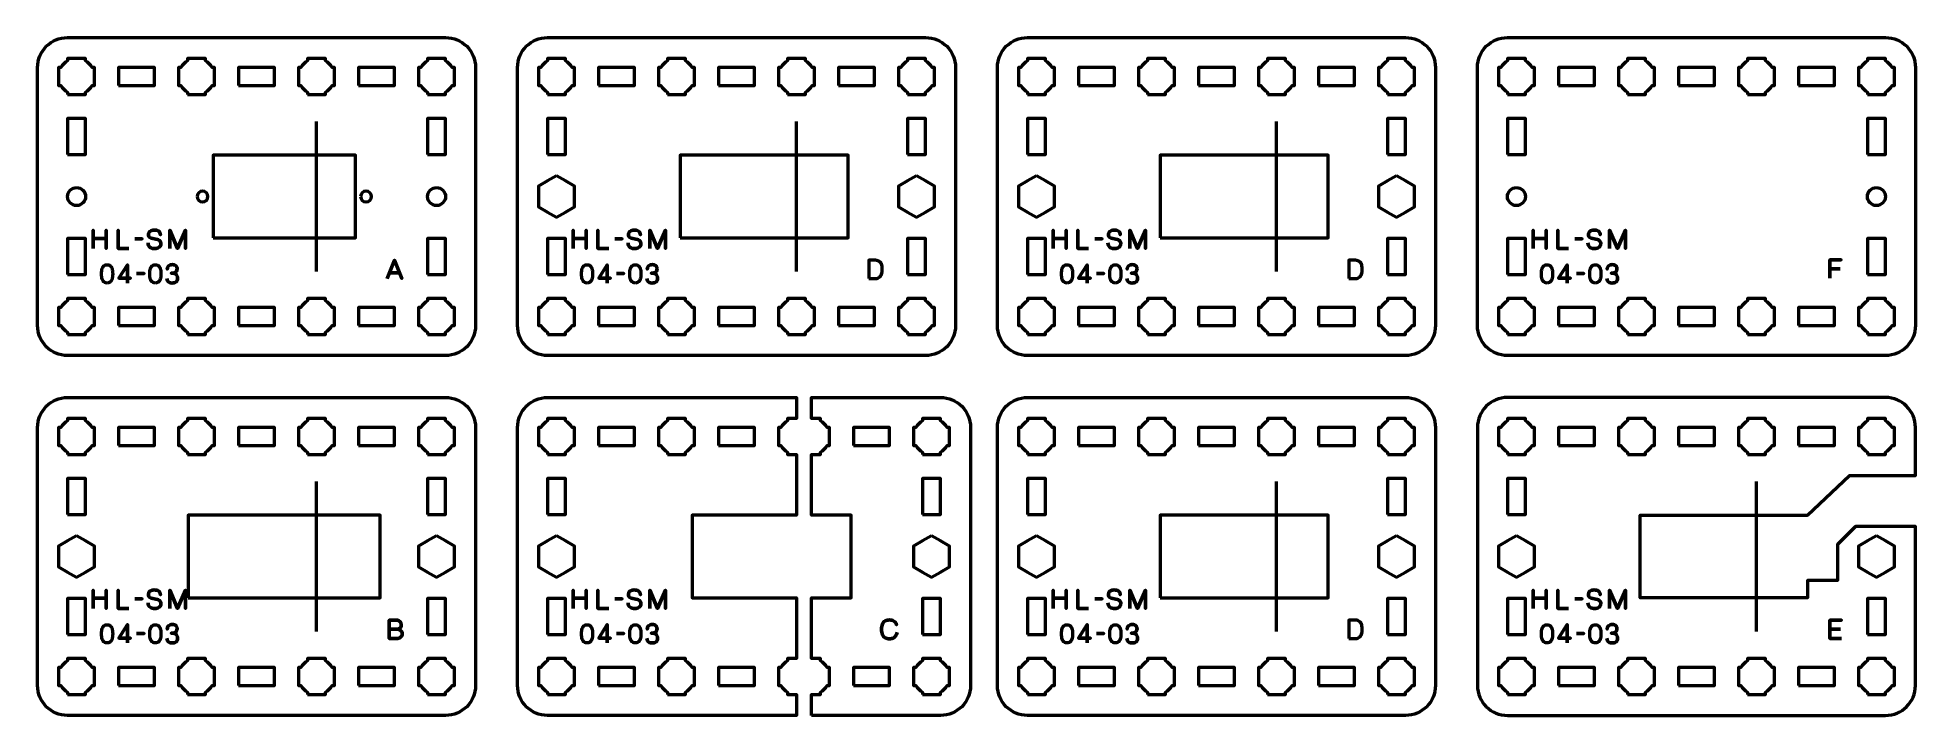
# Model space of a CAD drawing. Header units: centimetres. Extents: x -26.2 to 5.2, y -20.5 to -9.2.
import ezdxf

# ---------------------------------------------------------------- set-up
doc = ezdxf.new("R2010")
doc.units = ezdxf.units.CM
doc.header["$MEASUREMENT"] = 0
doc.layers.add('Layer 1', color=7, linetype='Continuous')

msp = doc.modelspace()

# ---------------------------------------------------------------- linework, layer by layer
at = {"layer": 'Layer 1', "color": 250, "lineweight": 53}
for centre in [(-25.49999, -11.85), (-19.49999, -11.85), (-1.49999, -11.85), (4.50001, -11.85)]:
    msp.add_ellipse(centre, major_axis=(0, 0.15), ratio=1, dxfattribs=at)
at = {"layer": 'Layer 1', "lineweight": 53}
for points, knots in [([(-26.15001, -13.79983), (-26.15001, -13.79983), (-26.15003, -13.99994), (-26.15003, -13.99994), (-26.15003, -13.99994), (-26.15003, -14.27694), (-25.92694, -14.50003), (-25.64994, -14.50003), (-25.64994, -14.50003), (-25.64994, -14.50003), (-19.35007, -14.50003), (-19.35007, -14.50003), (-19.35007, -14.50003), (-19.07293, -14.50003), (-18.84997, -14.27694), (-18.84997, -13.99994), (-18.84997, -13.99994), (-18.84997, -13.99994), (-18.84997, -9.70007), (-18.84997, -9.70007), (-18.84997, -9.70007), (-18.84997, -9.42293), (-19.07293, -9.19997), (-19.35007, -9.19997), (-19.35007, -9.19997), (-19.35007, -9.19997), (-25.64994, -9.19997), (-25.64994, -9.19997), (-25.64994, -9.19997), (-25.92694, -9.19997), (-26.15003, -9.42293), (-26.15003, -9.70007), (-26.15003, -9.70007), (-26.15003, -9.70007), (-26.15003, -11.46555), (-26.15003, -11.46555), (-26.15003, -11.46555), (-26.15003, -11.46555), (-26.15001, -13.79983), (-26.15001, -13.79983)], [0, 0, 0, 0, 0.1, 0.1, 0.1, 0.1, 0.2, 0.2, 0.2, 0.2, 0.3, 0.3, 0.3, 0.3, 0.4, 0.4, 0.4, 0.4, 0.5, 0.5, 0.5, 0.5, 0.6, 0.6, 0.6, 0.6, 0.7, 0.7, 0.7, 0.7, 0.8, 0.8, 0.8, 0.8, 0.9, 0.9, 0.9, 0.9, 1, 1, 1, 1]), ([(-18.15001, -13.79983), (-18.15001, -13.79983), (-18.15003, -13.99994), (-18.15003, -13.99994), (-18.15003, -13.99994), (-18.15003, -14.27694), (-17.92694, -14.50003), (-17.64994, -14.50003), (-17.64994, -14.50003), (-17.64994, -14.50003), (-11.35007, -14.50003), (-11.35007, -14.50003), (-11.35007, -14.50003), (-11.07293, -14.50003), (-10.84997, -14.27694), (-10.84997, -13.99994), (-10.84997, -13.99994), (-10.84997, -13.99994), (-10.84997, -9.70007), (-10.84997, -9.70007), (-10.84997, -9.70007), (-10.84997, -9.42293), (-11.07293, -9.19997), (-11.35007, -9.19997), (-11.35007, -9.19997), (-11.35007, -9.19997), (-17.64994, -9.19997), (-17.64994, -9.19997), (-17.64994, -9.19997), (-17.92694, -9.19997), (-18.15003, -9.42293), (-18.15003, -9.70007), (-18.15003, -9.70007), (-18.15003, -9.70007), (-18.15003, -11.46555), (-18.15003, -11.46555), (-18.15003, -11.46555), (-18.15003, -11.46555), (-18.15001, -13.79983), (-18.15001, -13.79983)], [0, 0, 0, 0, 0.1, 0.1, 0.1, 0.1, 0.2, 0.2, 0.2, 0.2, 0.3, 0.3, 0.3, 0.3, 0.4, 0.4, 0.4, 0.4, 0.5, 0.5, 0.5, 0.5, 0.6, 0.6, 0.6, 0.6, 0.7, 0.7, 0.7, 0.7, 0.8, 0.8, 0.8, 0.8, 0.9, 0.9, 0.9, 0.9, 1, 1, 1, 1]), ([(-10.15001, -13.79983), (-10.15001, -13.79983), (-10.15003, -13.99994), (-10.15003, -13.99994), (-10.15003, -13.99994), (-10.15003, -14.27694), (-9.92694, -14.50003), (-9.64994, -14.50003), (-9.64994, -14.50003), (-9.64994, -14.50003), (-3.35007, -14.50003), (-3.35007, -14.50003), (-3.35007, -14.50003), (-3.07293, -14.50003), (-2.84997, -14.27694), (-2.84997, -13.99994), (-2.84997, -13.99994), (-2.84997, -13.99994), (-2.84997, -9.70007), (-2.84997, -9.70007), (-2.84997, -9.70007), (-2.84997, -9.42293), (-3.07293, -9.19997), (-3.35007, -9.19997), (-3.35007, -9.19997), (-3.35007, -9.19997), (-9.64994, -9.19997), (-9.64994, -9.19997), (-9.64994, -9.19997), (-9.92694, -9.19997), (-10.15003, -9.42293), (-10.15003, -9.70007), (-10.15003, -9.70007), (-10.15003, -9.70007), (-10.15003, -11.46555), (-10.15003, -11.46555), (-10.15003, -11.46555), (-10.15003, -11.46555), (-10.15001, -13.79983), (-10.15001, -13.79983)], [0, 0, 0, 0, 0.1, 0.1, 0.1, 0.1, 0.2, 0.2, 0.2, 0.2, 0.3, 0.3, 0.3, 0.3, 0.4, 0.4, 0.4, 0.4, 0.5, 0.5, 0.5, 0.5, 0.6, 0.6, 0.6, 0.6, 0.7, 0.7, 0.7, 0.7, 0.8, 0.8, 0.8, 0.8, 0.9, 0.9, 0.9, 0.9, 1, 1, 1, 1]), ([(-2.15001, -13.79983), (-2.15001, -13.79983), (-2.15003, -13.99994), (-2.15003, -13.99994), (-2.15003, -13.99994), (-2.15003, -14.27694), (-1.92694, -14.50003), (-1.64994, -14.50003), (-1.64994, -14.50003), (-1.64994, -14.50003), (4.64993, -14.50003), (4.64993, -14.50003), (4.64993, -14.50003), (4.92707, -14.50003), (5.15003, -14.27694), (5.15003, -13.99994), (5.15003, -13.99994), (5.15003, -13.99994), (5.15003, -9.70007), (5.15003, -9.70007), (5.15003, -9.70007), (5.15003, -9.42293), (4.92707, -9.19997), (4.64993, -9.19997), (4.64993, -9.19997), (4.64993, -9.19997), (-1.64994, -9.19997), (-1.64994, -9.19997), (-1.64994, -9.19997), (-1.92694, -9.19997), (-2.15003, -9.42293), (-2.15003, -9.70007), (-2.15003, -9.70007), (-2.15003, -9.70007), (-2.15003, -11.46555), (-2.15003, -11.46555), (-2.15003, -11.46555), (-2.15003, -11.46555), (-2.15001, -13.79983), (-2.15001, -13.79983)], [0, 0, 0, 0, 0.1, 0.1, 0.1, 0.1, 0.2, 0.2, 0.2, 0.2, 0.3, 0.3, 0.3, 0.3, 0.4, 0.4, 0.4, 0.4, 0.5, 0.5, 0.5, 0.5, 0.6, 0.6, 0.6, 0.6, 0.7, 0.7, 0.7, 0.7, 0.8, 0.8, 0.8, 0.8, 0.9, 0.9, 0.9, 0.9, 1, 1, 1, 1]), ([(-25.64993, -10.15), (-25.64993, -10.15), (-25.64993, -10.10989), (-25.64993, -10.10989), (-25.64993, -10.10989), (-25.69554, -10.08357), (-25.73346, -10.04554), (-25.75978, -10.00007), (-25.75978, -10.00007), (-25.75978, -10.00007), (-25.8, -10.00007), (-25.8, -10.00007), (-25.8, -10.00007), (-25.8, -10.00007), (-25.8, -9.85), (-25.8, -9.85), (-25.8, -9.85), (-25.8, -9.85), (-25.8, -9.70007), (-25.8, -9.70007), (-25.8, -9.70007), (-25.8, -9.70007), (-25.75978, -9.70007), (-25.75978, -9.70007), (-25.75978, -9.70007), (-25.73346, -9.65445), (-25.69554, -9.61657), (-25.64993, -9.59025), (-25.64993, -9.59025), (-25.64993, -9.59025), (-25.64993, -9.55), (-25.64993, -9.55), (-25.64993, -9.55), (-25.64993, -9.55), (-25.5, -9.55), (-25.5, -9.55), (-25.5, -9.55), (-25.5, -9.55), (-25.34992, -9.55), (-25.34992, -9.55), (-25.34992, -9.55), (-25.34992, -9.55), (-25.34992, -9.59025), (-25.34992, -9.59025), (-25.34992, -9.59025), (-25.30445, -9.61657), (-25.26642, -9.65445), (-25.2401, -9.70007), (-25.2401, -9.70007), (-25.2401, -9.70007), (-25.19999, -9.70007), (-25.19999, -9.70007), (-25.19999, -9.70007), (-25.19999, -9.70007), (-25.19999, -9.85), (-25.19999, -9.85), (-25.19999, -9.85), (-25.19999, -9.85), (-25.19999, -10.00007), (-25.19999, -10.00007), (-25.19999, -10.00007), (-25.19999, -10.00007), (-25.2401, -10.00007), (-25.2401, -10.00007), (-25.2401, -10.00007), (-25.26642, -10.04554), (-25.30445, -10.08357), (-25.34992, -10.10989), (-25.34992, -10.10989), (-25.34992, -10.10989), (-25.34992, -10.15), (-25.34992, -10.15), (-25.34992, -10.15), (-25.34992, -10.15), (-25.5, -10.15), (-25.5, -10.15), (-25.5, -10.15), (-25.5, -10.15), (-25.64993, -10.15), (-25.64993, -10.15)], [0, 0, 0, 0, 0.05, 0.05, 0.05, 0.05, 0.1, 0.1, 0.1, 0.1, 0.15, 0.15, 0.15, 0.15, 0.2, 0.2, 0.2, 0.2, 0.25, 0.25, 0.25, 0.25, 0.3, 0.3, 0.3, 0.3, 0.35, 0.35, 0.35, 0.35, 0.4, 0.4, 0.4, 0.4, 0.45, 0.45, 0.45, 0.45, 0.5, 0.5, 0.5, 0.5, 0.55, 0.55, 0.55, 0.55, 0.6, 0.6, 0.6, 0.6, 0.65, 0.65, 0.65, 0.65, 0.7, 0.7, 0.7, 0.7, 0.75, 0.75, 0.75, 0.75, 0.8, 0.8, 0.8, 0.8, 0.85, 0.85, 0.85, 0.85, 0.9, 0.9, 0.9, 0.9, 0.95, 0.95, 0.95, 0.95, 1, 1, 1, 1]), ([(-24.79999, -10.00007), (-24.79999, -10.00007), (-24.79999, -9.70007), (-24.79999, -9.70007), (-24.79999, -9.70007), (-24.79999, -9.70007), (-24.19998, -9.70007), (-24.19998, -9.70007), (-24.19998, -9.70007), (-24.19998, -9.70007), (-24.19998, -10.00007), (-24.19998, -10.00007), (-24.19998, -10.00007), (-24.19998, -10.00007), (-24.79999, -10.00007), (-24.79999, -10.00007)], [0, 0, 0, 0, 0.25, 0.25, 0.25, 0.25, 0.5, 0.5, 0.5, 0.5, 0.75, 0.75, 0.75, 0.75, 1, 1, 1, 1]), ([(-23.64993, -10.15), (-23.64993, -10.15), (-23.64993, -10.10989), (-23.64993, -10.10989), (-23.64993, -10.10989), (-23.69554, -10.08357), (-23.73346, -10.04554), (-23.75978, -10.00007), (-23.75978, -10.00007), (-23.75978, -10.00007), (-23.8, -10.00007), (-23.8, -10.00007), (-23.8, -10.00007), (-23.8, -10.00007), (-23.8, -9.85), (-23.8, -9.85), (-23.8, -9.85), (-23.8, -9.85), (-23.8, -9.70007), (-23.8, -9.70007), (-23.8, -9.70007), (-23.8, -9.70007), (-23.75978, -9.70007), (-23.75978, -9.70007), (-23.75978, -9.70007), (-23.73346, -9.65445), (-23.69554, -9.61657), (-23.64993, -9.59025), (-23.64993, -9.59025), (-23.64993, -9.59025), (-23.64993, -9.55), (-23.64993, -9.55), (-23.64993, -9.55), (-23.64993, -9.55), (-23.5, -9.55), (-23.5, -9.55), (-23.5, -9.55), (-23.5, -9.55), (-23.34992, -9.55), (-23.34992, -9.55), (-23.34992, -9.55), (-23.34992, -9.55), (-23.34992, -9.59025), (-23.34992, -9.59025), (-23.34992, -9.59025), (-23.30445, -9.61657), (-23.26642, -9.65445), (-23.2401, -9.70007), (-23.2401, -9.70007), (-23.2401, -9.70007), (-23.19999, -9.70007), (-23.19999, -9.70007), (-23.19999, -9.70007), (-23.19999, -9.70007), (-23.19999, -9.85), (-23.19999, -9.85), (-23.19999, -9.85), (-23.19999, -9.85), (-23.19999, -10.00007), (-23.19999, -10.00007), (-23.19999, -10.00007), (-23.19999, -10.00007), (-23.2401, -10.00007), (-23.2401, -10.00007), (-23.2401, -10.00007), (-23.26642, -10.04554), (-23.30445, -10.08357), (-23.34992, -10.10989), (-23.34992, -10.10989), (-23.34992, -10.10989), (-23.34992, -10.15), (-23.34992, -10.15), (-23.34992, -10.15), (-23.34992, -10.15), (-23.5, -10.15), (-23.5, -10.15), (-23.5, -10.15), (-23.5, -10.15), (-23.64993, -10.15), (-23.64993, -10.15)], [0, 0, 0, 0, 0.05, 0.05, 0.05, 0.05, 0.1, 0.1, 0.1, 0.1, 0.15, 0.15, 0.15, 0.15, 0.2, 0.2, 0.2, 0.2, 0.25, 0.25, 0.25, 0.25, 0.3, 0.3, 0.3, 0.3, 0.35, 0.35, 0.35, 0.35, 0.4, 0.4, 0.4, 0.4, 0.45, 0.45, 0.45, 0.45, 0.5, 0.5, 0.5, 0.5, 0.55, 0.55, 0.55, 0.55, 0.6, 0.6, 0.6, 0.6, 0.65, 0.65, 0.65, 0.65, 0.7, 0.7, 0.7, 0.7, 0.75, 0.75, 0.75, 0.75, 0.8, 0.8, 0.8, 0.8, 0.85, 0.85, 0.85, 0.85, 0.9, 0.9, 0.9, 0.9, 0.95, 0.95, 0.95, 0.95, 1, 1, 1, 1]), ([(-22.79999, -10.00007), (-22.79999, -10.00007), (-22.79999, -9.70007), (-22.79999, -9.70007), (-22.79999, -9.70007), (-22.79999, -9.70007), (-22.19998, -9.70007), (-22.19998, -9.70007), (-22.19998, -9.70007), (-22.19998, -9.70007), (-22.19998, -10.00007), (-22.19998, -10.00007), (-22.19998, -10.00007), (-22.19998, -10.00007), (-22.79999, -10.00007), (-22.79999, -10.00007)], [0, 0, 0, 0, 0.25, 0.25, 0.25, 0.25, 0.5, 0.5, 0.5, 0.5, 0.75, 0.75, 0.75, 0.75, 1, 1, 1, 1]), ([(-21.64993, -10.15), (-21.64993, -10.15), (-21.64993, -10.10989), (-21.64993, -10.10989), (-21.64993, -10.10989), (-21.69554, -10.08357), (-21.73346, -10.04554), (-21.75978, -10.00007), (-21.75978, -10.00007), (-21.75978, -10.00007), (-21.8, -10.00007), (-21.8, -10.00007), (-21.8, -10.00007), (-21.8, -10.00007), (-21.8, -9.85), (-21.8, -9.85), (-21.8, -9.85), (-21.8, -9.85), (-21.8, -9.70007), (-21.8, -9.70007), (-21.8, -9.70007), (-21.8, -9.70007), (-21.75978, -9.70007), (-21.75978, -9.70007), (-21.75978, -9.70007), (-21.73346, -9.65445), (-21.69554, -9.61657), (-21.64993, -9.59025), (-21.64993, -9.59025), (-21.64993, -9.59025), (-21.64993, -9.55), (-21.64993, -9.55), (-21.64993, -9.55), (-21.64993, -9.55), (-21.5, -9.55), (-21.5, -9.55), (-21.5, -9.55), (-21.5, -9.55), (-21.34992, -9.55), (-21.34992, -9.55), (-21.34992, -9.55), (-21.34992, -9.55), (-21.34992, -9.59025), (-21.34992, -9.59025), (-21.34992, -9.59025), (-21.30445, -9.61657), (-21.26642, -9.65445), (-21.2401, -9.70007), (-21.2401, -9.70007), (-21.2401, -9.70007), (-21.19999, -9.70007), (-21.19999, -9.70007), (-21.19999, -9.70007), (-21.19999, -9.70007), (-21.19999, -9.85), (-21.19999, -9.85), (-21.19999, -9.85), (-21.19999, -9.85), (-21.19999, -10.00007), (-21.19999, -10.00007), (-21.19999, -10.00007), (-21.19999, -10.00007), (-21.2401, -10.00007), (-21.2401, -10.00007), (-21.2401, -10.00007), (-21.26642, -10.04554), (-21.30445, -10.08357), (-21.34992, -10.10989), (-21.34992, -10.10989), (-21.34992, -10.10989), (-21.34992, -10.15), (-21.34992, -10.15), (-21.34992, -10.15), (-21.34992, -10.15), (-21.5, -10.15), (-21.5, -10.15), (-21.5, -10.15), (-21.5, -10.15), (-21.64993, -10.15), (-21.64993, -10.15)], [0, 0, 0, 0, 0.05, 0.05, 0.05, 0.05, 0.1, 0.1, 0.1, 0.1, 0.15, 0.15, 0.15, 0.15, 0.2, 0.2, 0.2, 0.2, 0.25, 0.25, 0.25, 0.25, 0.3, 0.3, 0.3, 0.3, 0.35, 0.35, 0.35, 0.35, 0.4, 0.4, 0.4, 0.4, 0.45, 0.45, 0.45, 0.45, 0.5, 0.5, 0.5, 0.5, 0.55, 0.55, 0.55, 0.55, 0.6, 0.6, 0.6, 0.6, 0.65, 0.65, 0.65, 0.65, 0.7, 0.7, 0.7, 0.7, 0.75, 0.75, 0.75, 0.75, 0.8, 0.8, 0.8, 0.8, 0.85, 0.85, 0.85, 0.85, 0.9, 0.9, 0.9, 0.9, 0.95, 0.95, 0.95, 0.95, 1, 1, 1, 1]), ([(-20.80002, -10.00007), (-20.80002, -10.00007), (-20.80002, -9.70007), (-20.80002, -9.70007), (-20.80002, -9.70007), (-20.80002, -9.70007), (-20.20002, -9.70007), (-20.20002, -9.70007), (-20.20002, -9.70007), (-20.20002, -9.70007), (-20.20002, -10.00007), (-20.20002, -10.00007), (-20.20002, -10.00007), (-20.20002, -10.00007), (-20.80002, -10.00007), (-20.80002, -10.00007)], [0, 0, 0, 0, 0.25, 0.25, 0.25, 0.25, 0.5, 0.5, 0.5, 0.5, 0.75, 0.75, 0.75, 0.75, 1, 1, 1, 1]), ([(-19.64993, -10.15), (-19.64993, -10.15), (-19.64993, -10.10989), (-19.64993, -10.10989), (-19.64993, -10.10989), (-19.69554, -10.08357), (-19.73346, -10.04554), (-19.75978, -10.00007), (-19.75978, -10.00007), (-19.75978, -10.00007), (-19.8, -10.00007), (-19.8, -10.00007), (-19.8, -10.00007), (-19.8, -10.00007), (-19.8, -9.85), (-19.8, -9.85), (-19.8, -9.85), (-19.8, -9.85), (-19.8, -9.70007), (-19.8, -9.70007), (-19.8, -9.70007), (-19.8, -9.70007), (-19.75978, -9.70007), (-19.75978, -9.70007), (-19.75978, -9.70007), (-19.73346, -9.65445), (-19.69554, -9.61657), (-19.64993, -9.59025), (-19.64993, -9.59025), (-19.64993, -9.59025), (-19.64993, -9.55), (-19.64993, -9.55), (-19.64993, -9.55), (-19.64993, -9.55), (-19.5, -9.55), (-19.5, -9.55), (-19.5, -9.55), (-19.5, -9.55), (-19.34992, -9.55), (-19.34992, -9.55), (-19.34992, -9.55), (-19.34992, -9.55), (-19.34992, -9.59025), (-19.34992, -9.59025), (-19.34992, -9.59025), (-19.30445, -9.61657), (-19.26642, -9.65445), (-19.2401, -9.70007), (-19.2401, -9.70007), (-19.2401, -9.70007), (-19.19999, -9.70007), (-19.19999, -9.70007), (-19.19999, -9.70007), (-19.19999, -9.70007), (-19.19999, -9.85), (-19.19999, -9.85), (-19.19999, -9.85), (-19.19999, -9.85), (-19.19999, -10.00007), (-19.19999, -10.00007), (-19.19999, -10.00007), (-19.19999, -10.00007), (-19.2401, -10.00007), (-19.2401, -10.00007), (-19.2401, -10.00007), (-19.26642, -10.04554), (-19.30445, -10.08357), (-19.34992, -10.10989), (-19.34992, -10.10989), (-19.34992, -10.10989), (-19.34992, -10.15), (-19.34992, -10.15), (-19.34992, -10.15), (-19.34992, -10.15), (-19.5, -10.15), (-19.5, -10.15), (-19.5, -10.15), (-19.5, -10.15), (-19.64993, -10.15), (-19.64993, -10.15)], [0, 0, 0, 0, 0.05, 0.05, 0.05, 0.05, 0.1, 0.1, 0.1, 0.1, 0.15, 0.15, 0.15, 0.15, 0.2, 0.2, 0.2, 0.2, 0.25, 0.25, 0.25, 0.25, 0.3, 0.3, 0.3, 0.3, 0.35, 0.35, 0.35, 0.35, 0.4, 0.4, 0.4, 0.4, 0.45, 0.45, 0.45, 0.45, 0.5, 0.5, 0.5, 0.5, 0.55, 0.55, 0.55, 0.55, 0.6, 0.6, 0.6, 0.6, 0.65, 0.65, 0.65, 0.65, 0.7, 0.7, 0.7, 0.7, 0.75, 0.75, 0.75, 0.75, 0.8, 0.8, 0.8, 0.8, 0.85, 0.85, 0.85, 0.85, 0.9, 0.9, 0.9, 0.9, 0.95, 0.95, 0.95, 0.95, 1, 1, 1, 1]), ([(-17.64993, -10.15), (-17.64993, -10.15), (-17.64993, -10.10989), (-17.64993, -10.10989), (-17.64993, -10.10989), (-17.69554, -10.08357), (-17.73346, -10.04554), (-17.75978, -10.00007), (-17.75978, -10.00007), (-17.75978, -10.00007), (-17.8, -10.00007), (-17.8, -10.00007), (-17.8, -10.00007), (-17.8, -10.00007), (-17.8, -9.85), (-17.8, -9.85), (-17.8, -9.85), (-17.8, -9.85), (-17.8, -9.70007), (-17.8, -9.70007), (-17.8, -9.70007), (-17.8, -9.70007), (-17.75978, -9.70007), (-17.75978, -9.70007), (-17.75978, -9.70007), (-17.73346, -9.65445), (-17.69554, -9.61657), (-17.64993, -9.59025), (-17.64993, -9.59025), (-17.64993, -9.59025), (-17.64993, -9.55), (-17.64993, -9.55), (-17.64993, -9.55), (-17.64993, -9.55), (-17.5, -9.55), (-17.5, -9.55), (-17.5, -9.55), (-17.5, -9.55), (-17.34992, -9.55), (-17.34992, -9.55), (-17.34992, -9.55), (-17.34992, -9.55), (-17.34992, -9.59025), (-17.34992, -9.59025), (-17.34992, -9.59025), (-17.30445, -9.61657), (-17.26642, -9.65445), (-17.2401, -9.70007), (-17.2401, -9.70007), (-17.2401, -9.70007), (-17.19999, -9.70007), (-17.19999, -9.70007), (-17.19999, -9.70007), (-17.19999, -9.70007), (-17.19999, -9.85), (-17.19999, -9.85), (-17.19999, -9.85), (-17.19999, -9.85), (-17.19999, -10.00007), (-17.19999, -10.00007), (-17.19999, -10.00007), (-17.19999, -10.00007), (-17.2401, -10.00007), (-17.2401, -10.00007), (-17.2401, -10.00007), (-17.26642, -10.04554), (-17.30445, -10.08357), (-17.34992, -10.10989), (-17.34992, -10.10989), (-17.34992, -10.10989), (-17.34992, -10.15), (-17.34992, -10.15), (-17.34992, -10.15), (-17.34992, -10.15), (-17.5, -10.15), (-17.5, -10.15), (-17.5, -10.15), (-17.5, -10.15), (-17.64993, -10.15), (-17.64993, -10.15)], [0, 0, 0, 0, 0.05, 0.05, 0.05, 0.05, 0.1, 0.1, 0.1, 0.1, 0.15, 0.15, 0.15, 0.15, 0.2, 0.2, 0.2, 0.2, 0.25, 0.25, 0.25, 0.25, 0.3, 0.3, 0.3, 0.3, 0.35, 0.35, 0.35, 0.35, 0.4, 0.4, 0.4, 0.4, 0.45, 0.45, 0.45, 0.45, 0.5, 0.5, 0.5, 0.5, 0.55, 0.55, 0.55, 0.55, 0.6, 0.6, 0.6, 0.6, 0.65, 0.65, 0.65, 0.65, 0.7, 0.7, 0.7, 0.7, 0.75, 0.75, 0.75, 0.75, 0.8, 0.8, 0.8, 0.8, 0.85, 0.85, 0.85, 0.85, 0.9, 0.9, 0.9, 0.9, 0.95, 0.95, 0.95, 0.95, 1, 1, 1, 1]), ([(-16.79999, -10.00007), (-16.79999, -10.00007), (-16.79999, -9.70007), (-16.79999, -9.70007), (-16.79999, -9.70007), (-16.79999, -9.70007), (-16.19998, -9.70007), (-16.19998, -9.70007), (-16.19998, -9.70007), (-16.19998, -9.70007), (-16.19998, -10.00007), (-16.19998, -10.00007), (-16.19998, -10.00007), (-16.19998, -10.00007), (-16.79999, -10.00007), (-16.79999, -10.00007)], [0, 0, 0, 0, 0.25, 0.25, 0.25, 0.25, 0.5, 0.5, 0.5, 0.5, 0.75, 0.75, 0.75, 0.75, 1, 1, 1, 1]), ([(-15.64993, -10.15), (-15.64993, -10.15), (-15.64993, -10.10989), (-15.64993, -10.10989), (-15.64993, -10.10989), (-15.69554, -10.08357), (-15.73346, -10.04554), (-15.75978, -10.00007), (-15.75978, -10.00007), (-15.75978, -10.00007), (-15.8, -10.00007), (-15.8, -10.00007), (-15.8, -10.00007), (-15.8, -10.00007), (-15.8, -9.85), (-15.8, -9.85), (-15.8, -9.85), (-15.8, -9.85), (-15.8, -9.70007), (-15.8, -9.70007), (-15.8, -9.70007), (-15.8, -9.70007), (-15.75978, -9.70007), (-15.75978, -9.70007), (-15.75978, -9.70007), (-15.73346, -9.65445), (-15.69554, -9.61657), (-15.64993, -9.59025), (-15.64993, -9.59025), (-15.64993, -9.59025), (-15.64993, -9.55), (-15.64993, -9.55), (-15.64993, -9.55), (-15.64993, -9.55), (-15.5, -9.55), (-15.5, -9.55), (-15.5, -9.55), (-15.5, -9.55), (-15.34992, -9.55), (-15.34992, -9.55), (-15.34992, -9.55), (-15.34992, -9.55), (-15.34992, -9.59025), (-15.34992, -9.59025), (-15.34992, -9.59025), (-15.30445, -9.61657), (-15.26642, -9.65445), (-15.2401, -9.70007), (-15.2401, -9.70007), (-15.2401, -9.70007), (-15.19999, -9.70007), (-15.19999, -9.70007), (-15.19999, -9.70007), (-15.19999, -9.70007), (-15.19999, -9.85), (-15.19999, -9.85), (-15.19999, -9.85), (-15.19999, -9.85), (-15.19999, -10.00007), (-15.19999, -10.00007), (-15.19999, -10.00007), (-15.19999, -10.00007), (-15.2401, -10.00007), (-15.2401, -10.00007), (-15.2401, -10.00007), (-15.26642, -10.04554), (-15.30445, -10.08357), (-15.34992, -10.10989), (-15.34992, -10.10989), (-15.34992, -10.10989), (-15.34992, -10.15), (-15.34992, -10.15), (-15.34992, -10.15), (-15.34992, -10.15), (-15.5, -10.15), (-15.5, -10.15), (-15.5, -10.15), (-15.5, -10.15), (-15.64993, -10.15), (-15.64993, -10.15)], [0, 0, 0, 0, 0.05, 0.05, 0.05, 0.05, 0.1, 0.1, 0.1, 0.1, 0.15, 0.15, 0.15, 0.15, 0.2, 0.2, 0.2, 0.2, 0.25, 0.25, 0.25, 0.25, 0.3, 0.3, 0.3, 0.3, 0.35, 0.35, 0.35, 0.35, 0.4, 0.4, 0.4, 0.4, 0.45, 0.45, 0.45, 0.45, 0.5, 0.5, 0.5, 0.5, 0.55, 0.55, 0.55, 0.55, 0.6, 0.6, 0.6, 0.6, 0.65, 0.65, 0.65, 0.65, 0.7, 0.7, 0.7, 0.7, 0.75, 0.75, 0.75, 0.75, 0.8, 0.8, 0.8, 0.8, 0.85, 0.85, 0.85, 0.85, 0.9, 0.9, 0.9, 0.9, 0.95, 0.95, 0.95, 0.95, 1, 1, 1, 1]), ([(-14.79999, -10.00007), (-14.79999, -10.00007), (-14.79999, -9.70007), (-14.79999, -9.70007), (-14.79999, -9.70007), (-14.79999, -9.70007), (-14.19998, -9.70007), (-14.19998, -9.70007), (-14.19998, -9.70007), (-14.19998, -9.70007), (-14.19998, -10.00007), (-14.19998, -10.00007), (-14.19998, -10.00007), (-14.19998, -10.00007), (-14.79999, -10.00007), (-14.79999, -10.00007)], [0, 0, 0, 0, 0.25, 0.25, 0.25, 0.25, 0.5, 0.5, 0.5, 0.5, 0.75, 0.75, 0.75, 0.75, 1, 1, 1, 1]), ([(-13.64993, -10.15), (-13.64993, -10.15), (-13.64993, -10.10989), (-13.64993, -10.10989), (-13.64993, -10.10989), (-13.69554, -10.08357), (-13.73346, -10.04554), (-13.75978, -10.00007), (-13.75978, -10.00007), (-13.75978, -10.00007), (-13.8, -10.00007), (-13.8, -10.00007), (-13.8, -10.00007), (-13.8, -10.00007), (-13.8, -9.85), (-13.8, -9.85), (-13.8, -9.85), (-13.8, -9.85), (-13.8, -9.70007), (-13.8, -9.70007), (-13.8, -9.70007), (-13.8, -9.70007), (-13.75978, -9.70007), (-13.75978, -9.70007), (-13.75978, -9.70007), (-13.73346, -9.65445), (-13.69554, -9.61657), (-13.64993, -9.59025), (-13.64993, -9.59025), (-13.64993, -9.59025), (-13.64993, -9.55), (-13.64993, -9.55), (-13.64993, -9.55), (-13.64993, -9.55), (-13.5, -9.55), (-13.5, -9.55), (-13.5, -9.55), (-13.5, -9.55), (-13.34992, -9.55), (-13.34992, -9.55), (-13.34992, -9.55), (-13.34992, -9.55), (-13.34992, -9.59025), (-13.34992, -9.59025), (-13.34992, -9.59025), (-13.30445, -9.61657), (-13.26642, -9.65445), (-13.2401, -9.70007), (-13.2401, -9.70007), (-13.2401, -9.70007), (-13.19999, -9.70007), (-13.19999, -9.70007), (-13.19999, -9.70007), (-13.19999, -9.70007), (-13.19999, -9.85), (-13.19999, -9.85), (-13.19999, -9.85), (-13.19999, -9.85), (-13.19999, -10.00007), (-13.19999, -10.00007), (-13.19999, -10.00007), (-13.19999, -10.00007), (-13.2401, -10.00007), (-13.2401, -10.00007), (-13.2401, -10.00007), (-13.26642, -10.04554), (-13.30445, -10.08357), (-13.34992, -10.10989), (-13.34992, -10.10989), (-13.34992, -10.10989), (-13.34992, -10.15), (-13.34992, -10.15), (-13.34992, -10.15), (-13.34992, -10.15), (-13.5, -10.15), (-13.5, -10.15), (-13.5, -10.15), (-13.5, -10.15), (-13.64993, -10.15), (-13.64993, -10.15)], [0, 0, 0, 0, 0.05, 0.05, 0.05, 0.05, 0.1, 0.1, 0.1, 0.1, 0.15, 0.15, 0.15, 0.15, 0.2, 0.2, 0.2, 0.2, 0.25, 0.25, 0.25, 0.25, 0.3, 0.3, 0.3, 0.3, 0.35, 0.35, 0.35, 0.35, 0.4, 0.4, 0.4, 0.4, 0.45, 0.45, 0.45, 0.45, 0.5, 0.5, 0.5, 0.5, 0.55, 0.55, 0.55, 0.55, 0.6, 0.6, 0.6, 0.6, 0.65, 0.65, 0.65, 0.65, 0.7, 0.7, 0.7, 0.7, 0.75, 0.75, 0.75, 0.75, 0.8, 0.8, 0.8, 0.8, 0.85, 0.85, 0.85, 0.85, 0.9, 0.9, 0.9, 0.9, 0.95, 0.95, 0.95, 0.95, 1, 1, 1, 1]), ([(-12.80002, -10.00007), (-12.80002, -10.00007), (-12.80002, -9.70007), (-12.80002, -9.70007), (-12.80002, -9.70007), (-12.80002, -9.70007), (-12.20002, -9.70007), (-12.20002, -9.70007), (-12.20002, -9.70007), (-12.20002, -9.70007), (-12.20002, -10.00007), (-12.20002, -10.00007), (-12.20002, -10.00007), (-12.20002, -10.00007), (-12.80002, -10.00007), (-12.80002, -10.00007)], [0, 0, 0, 0, 0.25, 0.25, 0.25, 0.25, 0.5, 0.5, 0.5, 0.5, 0.75, 0.75, 0.75, 0.75, 1, 1, 1, 1]), ([(-11.64993, -10.15), (-11.64993, -10.15), (-11.64993, -10.10989), (-11.64993, -10.10989), (-11.64993, -10.10989), (-11.69554, -10.08357), (-11.73346, -10.04554), (-11.75978, -10.00007), (-11.75978, -10.00007), (-11.75978, -10.00007), (-11.8, -10.00007), (-11.8, -10.00007), (-11.8, -10.00007), (-11.8, -10.00007), (-11.8, -9.85), (-11.8, -9.85), (-11.8, -9.85), (-11.8, -9.85), (-11.8, -9.70007), (-11.8, -9.70007), (-11.8, -9.70007), (-11.8, -9.70007), (-11.75978, -9.70007), (-11.75978, -9.70007), (-11.75978, -9.70007), (-11.73346, -9.65445), (-11.69554, -9.61657), (-11.64993, -9.59025), (-11.64993, -9.59025), (-11.64993, -9.59025), (-11.64993, -9.55), (-11.64993, -9.55), (-11.64993, -9.55), (-11.64993, -9.55), (-11.5, -9.55), (-11.5, -9.55), (-11.5, -9.55), (-11.5, -9.55), (-11.34992, -9.55), (-11.34992, -9.55), (-11.34992, -9.55), (-11.34992, -9.55), (-11.34992, -9.59025), (-11.34992, -9.59025), (-11.34992, -9.59025), (-11.30445, -9.61657), (-11.26642, -9.65445), (-11.2401, -9.70007), (-11.2401, -9.70007), (-11.2401, -9.70007), (-11.19999, -9.70007), (-11.19999, -9.70007), (-11.19999, -9.70007), (-11.19999, -9.70007), (-11.19999, -9.85), (-11.19999, -9.85), (-11.19999, -9.85), (-11.19999, -9.85), (-11.19999, -10.00007), (-11.19999, -10.00007), (-11.19999, -10.00007), (-11.19999, -10.00007), (-11.2401, -10.00007), (-11.2401, -10.00007), (-11.2401, -10.00007), (-11.26642, -10.04554), (-11.30445, -10.08357), (-11.34992, -10.10989), (-11.34992, -10.10989), (-11.34992, -10.10989), (-11.34992, -10.15), (-11.34992, -10.15), (-11.34992, -10.15), (-11.34992, -10.15), (-11.5, -10.15), (-11.5, -10.15), (-11.5, -10.15), (-11.5, -10.15), (-11.64993, -10.15), (-11.64993, -10.15)], [0, 0, 0, 0, 0.05, 0.05, 0.05, 0.05, 0.1, 0.1, 0.1, 0.1, 0.15, 0.15, 0.15, 0.15, 0.2, 0.2, 0.2, 0.2, 0.25, 0.25, 0.25, 0.25, 0.3, 0.3, 0.3, 0.3, 0.35, 0.35, 0.35, 0.35, 0.4, 0.4, 0.4, 0.4, 0.45, 0.45, 0.45, 0.45, 0.5, 0.5, 0.5, 0.5, 0.55, 0.55, 0.55, 0.55, 0.6, 0.6, 0.6, 0.6, 0.65, 0.65, 0.65, 0.65, 0.7, 0.7, 0.7, 0.7, 0.75, 0.75, 0.75, 0.75, 0.8, 0.8, 0.8, 0.8, 0.85, 0.85, 0.85, 0.85, 0.9, 0.9, 0.9, 0.9, 0.95, 0.95, 0.95, 0.95, 1, 1, 1, 1]), ([(-9.64993, -10.15), (-9.64993, -10.15), (-9.64993, -10.10989), (-9.64993, -10.10989), (-9.64993, -10.10989), (-9.69554, -10.08357), (-9.73346, -10.04554), (-9.75978, -10.00007), (-9.75978, -10.00007), (-9.75978, -10.00007), (-9.8, -10.00007), (-9.8, -10.00007), (-9.8, -10.00007), (-9.8, -10.00007), (-9.8, -9.85), (-9.8, -9.85), (-9.8, -9.85), (-9.8, -9.85), (-9.8, -9.70007), (-9.8, -9.70007), (-9.8, -9.70007), (-9.8, -9.70007), (-9.75978, -9.70007), (-9.75978, -9.70007), (-9.75978, -9.70007), (-9.73346, -9.65445), (-9.69554, -9.61657), (-9.64993, -9.59025), (-9.64993, -9.59025), (-9.64993, -9.59025), (-9.64993, -9.55), (-9.64993, -9.55), (-9.64993, -9.55), (-9.64993, -9.55), (-9.5, -9.55), (-9.5, -9.55), (-9.5, -9.55), (-9.5, -9.55), (-9.34992, -9.55), (-9.34992, -9.55), (-9.34992, -9.55), (-9.34992, -9.55), (-9.34992, -9.59025), (-9.34992, -9.59025), (-9.34992, -9.59025), (-9.30445, -9.61657), (-9.26642, -9.65445), (-9.2401, -9.70007), (-9.2401, -9.70007), (-9.2401, -9.70007), (-9.19999, -9.70007), (-9.19999, -9.70007), (-9.19999, -9.70007), (-9.19999, -9.70007), (-9.19999, -9.85), (-9.19999, -9.85), (-9.19999, -9.85), (-9.19999, -9.85), (-9.19999, -10.00007), (-9.19999, -10.00007), (-9.19999, -10.00007), (-9.19999, -10.00007), (-9.2401, -10.00007), (-9.2401, -10.00007), (-9.2401, -10.00007), (-9.26642, -10.04554), (-9.30445, -10.08357), (-9.34992, -10.10989), (-9.34992, -10.10989), (-9.34992, -10.10989), (-9.34992, -10.15), (-9.34992, -10.15), (-9.34992, -10.15), (-9.34992, -10.15), (-9.5, -10.15), (-9.5, -10.15), (-9.5, -10.15), (-9.5, -10.15), (-9.64993, -10.15), (-9.64993, -10.15)], [0, 0, 0, 0, 0.05, 0.05, 0.05, 0.05, 0.1, 0.1, 0.1, 0.1, 0.15, 0.15, 0.15, 0.15, 0.2, 0.2, 0.2, 0.2, 0.25, 0.25, 0.25, 0.25, 0.3, 0.3, 0.3, 0.3, 0.35, 0.35, 0.35, 0.35, 0.4, 0.4, 0.4, 0.4, 0.45, 0.45, 0.45, 0.45, 0.5, 0.5, 0.5, 0.5, 0.55, 0.55, 0.55, 0.55, 0.6, 0.6, 0.6, 0.6, 0.65, 0.65, 0.65, 0.65, 0.7, 0.7, 0.7, 0.7, 0.75, 0.75, 0.75, 0.75, 0.8, 0.8, 0.8, 0.8, 0.85, 0.85, 0.85, 0.85, 0.9, 0.9, 0.9, 0.9, 0.95, 0.95, 0.95, 0.95, 1, 1, 1, 1]), ([(-8.79999, -10.00007), (-8.79999, -10.00007), (-8.79999, -9.70007), (-8.79999, -9.70007), (-8.79999, -9.70007), (-8.79999, -9.70007), (-8.19998, -9.70007), (-8.19998, -9.70007), (-8.19998, -9.70007), (-8.19998, -9.70007), (-8.19998, -10.00007), (-8.19998, -10.00007), (-8.19998, -10.00007), (-8.19998, -10.00007), (-8.79999, -10.00007), (-8.79999, -10.00007)], [0, 0, 0, 0, 0.25, 0.25, 0.25, 0.25, 0.5, 0.5, 0.5, 0.5, 0.75, 0.75, 0.75, 0.75, 1, 1, 1, 1]), ([(-7.64993, -10.15), (-7.64993, -10.15), (-7.64993, -10.10989), (-7.64993, -10.10989), (-7.64993, -10.10989), (-7.69554, -10.08357), (-7.73346, -10.04554), (-7.75978, -10.00007), (-7.75978, -10.00007), (-7.75978, -10.00007), (-7.8, -10.00007), (-7.8, -10.00007), (-7.8, -10.00007), (-7.8, -10.00007), (-7.8, -9.85), (-7.8, -9.85), (-7.8, -9.85), (-7.8, -9.85), (-7.8, -9.70007), (-7.8, -9.70007), (-7.8, -9.70007), (-7.8, -9.70007), (-7.75978, -9.70007), (-7.75978, -9.70007), (-7.75978, -9.70007), (-7.73346, -9.65445), (-7.69554, -9.61657), (-7.64993, -9.59025), (-7.64993, -9.59025), (-7.64993, -9.59025), (-7.64993, -9.55), (-7.64993, -9.55), (-7.64993, -9.55), (-7.64993, -9.55), (-7.5, -9.55), (-7.5, -9.55), (-7.5, -9.55), (-7.5, -9.55), (-7.34992, -9.55), (-7.34992, -9.55), (-7.34992, -9.55), (-7.34992, -9.55), (-7.34992, -9.59025), (-7.34992, -9.59025), (-7.34992, -9.59025), (-7.30445, -9.61657), (-7.26642, -9.65445), (-7.2401, -9.70007), (-7.2401, -9.70007), (-7.2401, -9.70007), (-7.19999, -9.70007), (-7.19999, -9.70007), (-7.19999, -9.70007), (-7.19999, -9.70007), (-7.19999, -9.85), (-7.19999, -9.85), (-7.19999, -9.85), (-7.19999, -9.85), (-7.19999, -10.00007), (-7.19999, -10.00007), (-7.19999, -10.00007), (-7.19999, -10.00007), (-7.2401, -10.00007), (-7.2401, -10.00007), (-7.2401, -10.00007), (-7.26642, -10.04554), (-7.30445, -10.08357), (-7.34992, -10.10989), (-7.34992, -10.10989), (-7.34992, -10.10989), (-7.34992, -10.15), (-7.34992, -10.15), (-7.34992, -10.15), (-7.34992, -10.15), (-7.5, -10.15), (-7.5, -10.15), (-7.5, -10.15), (-7.5, -10.15), (-7.64993, -10.15), (-7.64993, -10.15)], [0, 0, 0, 0, 0.05, 0.05, 0.05, 0.05, 0.1, 0.1, 0.1, 0.1, 0.15, 0.15, 0.15, 0.15, 0.2, 0.2, 0.2, 0.2, 0.25, 0.25, 0.25, 0.25, 0.3, 0.3, 0.3, 0.3, 0.35, 0.35, 0.35, 0.35, 0.4, 0.4, 0.4, 0.4, 0.45, 0.45, 0.45, 0.45, 0.5, 0.5, 0.5, 0.5, 0.55, 0.55, 0.55, 0.55, 0.6, 0.6, 0.6, 0.6, 0.65, 0.65, 0.65, 0.65, 0.7, 0.7, 0.7, 0.7, 0.75, 0.75, 0.75, 0.75, 0.8, 0.8, 0.8, 0.8, 0.85, 0.85, 0.85, 0.85, 0.9, 0.9, 0.9, 0.9, 0.95, 0.95, 0.95, 0.95, 1, 1, 1, 1]), ([(-6.79999, -10.00007), (-6.79999, -10.00007), (-6.79999, -9.70007), (-6.79999, -9.70007), (-6.79999, -9.70007), (-6.79999, -9.70007), (-6.19998, -9.70007), (-6.19998, -9.70007), (-6.19998, -9.70007), (-6.19998, -9.70007), (-6.19998, -10.00007), (-6.19998, -10.00007), (-6.19998, -10.00007), (-6.19998, -10.00007), (-6.79999, -10.00007), (-6.79999, -10.00007)], [0, 0, 0, 0, 0.25, 0.25, 0.25, 0.25, 0.5, 0.5, 0.5, 0.5, 0.75, 0.75, 0.75, 0.75, 1, 1, 1, 1]), ([(-5.64993, -10.15), (-5.64993, -10.15), (-5.64993, -10.10989), (-5.64993, -10.10989), (-5.64993, -10.10989), (-5.69554, -10.08357), (-5.73346, -10.04554), (-5.75978, -10.00007), (-5.75978, -10.00007), (-5.75978, -10.00007), (-5.8, -10.00007), (-5.8, -10.00007), (-5.8, -10.00007), (-5.8, -10.00007), (-5.8, -9.85), (-5.8, -9.85), (-5.8, -9.85), (-5.8, -9.85), (-5.8, -9.70007), (-5.8, -9.70007), (-5.8, -9.70007), (-5.8, -9.70007), (-5.75978, -9.70007), (-5.75978, -9.70007), (-5.75978, -9.70007), (-5.73346, -9.65445), (-5.69554, -9.61657), (-5.64993, -9.59025), (-5.64993, -9.59025), (-5.64993, -9.59025), (-5.64993, -9.55), (-5.64993, -9.55), (-5.64993, -9.55), (-5.64993, -9.55), (-5.5, -9.55), (-5.5, -9.55), (-5.5, -9.55), (-5.5, -9.55), (-5.34992, -9.55), (-5.34992, -9.55), (-5.34992, -9.55), (-5.34992, -9.55), (-5.34992, -9.59025), (-5.34992, -9.59025), (-5.34992, -9.59025), (-5.30445, -9.61657), (-5.26642, -9.65445), (-5.2401, -9.70007), (-5.2401, -9.70007), (-5.2401, -9.70007), (-5.19999, -9.70007), (-5.19999, -9.70007), (-5.19999, -9.70007), (-5.19999, -9.70007), (-5.19999, -9.85), (-5.19999, -9.85), (-5.19999, -9.85), (-5.19999, -9.85), (-5.19999, -10.00007), (-5.19999, -10.00007), (-5.19999, -10.00007), (-5.19999, -10.00007), (-5.2401, -10.00007), (-5.2401, -10.00007), (-5.2401, -10.00007), (-5.26642, -10.04554), (-5.30445, -10.08357), (-5.34992, -10.10989), (-5.34992, -10.10989), (-5.34992, -10.10989), (-5.34992, -10.15), (-5.34992, -10.15), (-5.34992, -10.15), (-5.34992, -10.15), (-5.5, -10.15), (-5.5, -10.15), (-5.5, -10.15), (-5.5, -10.15), (-5.64993, -10.15), (-5.64993, -10.15)], [0, 0, 0, 0, 0.05, 0.05, 0.05, 0.05, 0.1, 0.1, 0.1, 0.1, 0.15, 0.15, 0.15, 0.15, 0.2, 0.2, 0.2, 0.2, 0.25, 0.25, 0.25, 0.25, 0.3, 0.3, 0.3, 0.3, 0.35, 0.35, 0.35, 0.35, 0.4, 0.4, 0.4, 0.4, 0.45, 0.45, 0.45, 0.45, 0.5, 0.5, 0.5, 0.5, 0.55, 0.55, 0.55, 0.55, 0.6, 0.6, 0.6, 0.6, 0.65, 0.65, 0.65, 0.65, 0.7, 0.7, 0.7, 0.7, 0.75, 0.75, 0.75, 0.75, 0.8, 0.8, 0.8, 0.8, 0.85, 0.85, 0.85, 0.85, 0.9, 0.9, 0.9, 0.9, 0.95, 0.95, 0.95, 0.95, 1, 1, 1, 1]), ([(-4.80002, -10.00007), (-4.80002, -10.00007), (-4.80002, -9.70007), (-4.80002, -9.70007), (-4.80002, -9.70007), (-4.80002, -9.70007), (-4.20002, -9.70007), (-4.20002, -9.70007), (-4.20002, -9.70007), (-4.20002, -9.70007), (-4.20002, -10.00007), (-4.20002, -10.00007), (-4.20002, -10.00007), (-4.20002, -10.00007), (-4.80002, -10.00007), (-4.80002, -10.00007)], [0, 0, 0, 0, 0.25, 0.25, 0.25, 0.25, 0.5, 0.5, 0.5, 0.5, 0.75, 0.75, 0.75, 0.75, 1, 1, 1, 1]), ([(-3.64993, -10.15), (-3.64993, -10.15), (-3.64993, -10.10989), (-3.64993, -10.10989), (-3.64993, -10.10989), (-3.69554, -10.08357), (-3.73346, -10.04554), (-3.75978, -10.00007), (-3.75978, -10.00007), (-3.75978, -10.00007), (-3.8, -10.00007), (-3.8, -10.00007), (-3.8, -10.00007), (-3.8, -10.00007), (-3.8, -9.85), (-3.8, -9.85), (-3.8, -9.85), (-3.8, -9.85), (-3.8, -9.70007), (-3.8, -9.70007), (-3.8, -9.70007), (-3.8, -9.70007), (-3.75978, -9.70007), (-3.75978, -9.70007), (-3.75978, -9.70007), (-3.73346, -9.65445), (-3.69554, -9.61657), (-3.64993, -9.59025), (-3.64993, -9.59025), (-3.64993, -9.59025), (-3.64993, -9.55), (-3.64993, -9.55), (-3.64993, -9.55), (-3.64993, -9.55), (-3.5, -9.55), (-3.5, -9.55), (-3.5, -9.55), (-3.5, -9.55), (-3.34992, -9.55), (-3.34992, -9.55), (-3.34992, -9.55), (-3.34992, -9.55), (-3.34992, -9.59025), (-3.34992, -9.59025), (-3.34992, -9.59025), (-3.30445, -9.61657), (-3.26642, -9.65445), (-3.2401, -9.70007), (-3.2401, -9.70007), (-3.2401, -9.70007), (-3.19999, -9.70007), (-3.19999, -9.70007), (-3.19999, -9.70007), (-3.19999, -9.70007), (-3.19999, -9.85), (-3.19999, -9.85), (-3.19999, -9.85), (-3.19999, -9.85), (-3.19999, -10.00007), (-3.19999, -10.00007), (-3.19999, -10.00007), (-3.19999, -10.00007), (-3.2401, -10.00007), (-3.2401, -10.00007), (-3.2401, -10.00007), (-3.26642, -10.04554), (-3.30445, -10.08357), (-3.34992, -10.10989), (-3.34992, -10.10989), (-3.34992, -10.10989), (-3.34992, -10.15), (-3.34992, -10.15), (-3.34992, -10.15), (-3.34992, -10.15), (-3.5, -10.15), (-3.5, -10.15), (-3.5, -10.15), (-3.5, -10.15), (-3.64993, -10.15), (-3.64993, -10.15)], [0, 0, 0, 0, 0.05, 0.05, 0.05, 0.05, 0.1, 0.1, 0.1, 0.1, 0.15, 0.15, 0.15, 0.15, 0.2, 0.2, 0.2, 0.2, 0.25, 0.25, 0.25, 0.25, 0.3, 0.3, 0.3, 0.3, 0.35, 0.35, 0.35, 0.35, 0.4, 0.4, 0.4, 0.4, 0.45, 0.45, 0.45, 0.45, 0.5, 0.5, 0.5, 0.5, 0.55, 0.55, 0.55, 0.55, 0.6, 0.6, 0.6, 0.6, 0.65, 0.65, 0.65, 0.65, 0.7, 0.7, 0.7, 0.7, 0.75, 0.75, 0.75, 0.75, 0.8, 0.8, 0.8, 0.8, 0.85, 0.85, 0.85, 0.85, 0.9, 0.9, 0.9, 0.9, 0.95, 0.95, 0.95, 0.95, 1, 1, 1, 1]), ([(-1.64993, -10.15), (-1.64993, -10.15), (-1.64993, -10.10989), (-1.64993, -10.10989), (-1.64993, -10.10989), (-1.69554, -10.08357), (-1.73346, -10.04554), (-1.75978, -10.00007), (-1.75978, -10.00007), (-1.75978, -10.00007), (-1.8, -10.00007), (-1.8, -10.00007), (-1.8, -10.00007), (-1.8, -10.00007), (-1.8, -9.85), (-1.8, -9.85), (-1.8, -9.85), (-1.8, -9.85), (-1.8, -9.70007), (-1.8, -9.70007), (-1.8, -9.70007), (-1.8, -9.70007), (-1.75978, -9.70007), (-1.75978, -9.70007), (-1.75978, -9.70007), (-1.73346, -9.65445), (-1.69554, -9.61657), (-1.64993, -9.59025), (-1.64993, -9.59025), (-1.64993, -9.59025), (-1.64993, -9.55), (-1.64993, -9.55), (-1.64993, -9.55), (-1.64993, -9.55), (-1.5, -9.55), (-1.5, -9.55), (-1.5, -9.55), (-1.5, -9.55), (-1.34992, -9.55), (-1.34992, -9.55), (-1.34992, -9.55), (-1.34992, -9.55), (-1.34992, -9.59025), (-1.34992, -9.59025), (-1.34992, -9.59025), (-1.30445, -9.61657), (-1.26642, -9.65445), (-1.2401, -9.70007), (-1.2401, -9.70007), (-1.2401, -9.70007), (-1.19999, -9.70007), (-1.19999, -9.70007), (-1.19999, -9.70007), (-1.19999, -9.70007), (-1.19999, -9.85), (-1.19999, -9.85), (-1.19999, -9.85), (-1.19999, -9.85), (-1.19999, -10.00007), (-1.19999, -10.00007), (-1.19999, -10.00007), (-1.19999, -10.00007), (-1.2401, -10.00007), (-1.2401, -10.00007), (-1.2401, -10.00007), (-1.26642, -10.04554), (-1.30445, -10.08357), (-1.34992, -10.10989), (-1.34992, -10.10989), (-1.34992, -10.10989), (-1.34992, -10.15), (-1.34992, -10.15), (-1.34992, -10.15), (-1.34992, -10.15), (-1.5, -10.15), (-1.5, -10.15), (-1.5, -10.15), (-1.5, -10.15), (-1.64993, -10.15), (-1.64993, -10.15)], [0, 0, 0, 0, 0.05, 0.05, 0.05, 0.05, 0.1, 0.1, 0.1, 0.1, 0.15, 0.15, 0.15, 0.15, 0.2, 0.2, 0.2, 0.2, 0.25, 0.25, 0.25, 0.25, 0.3, 0.3, 0.3, 0.3, 0.35, 0.35, 0.35, 0.35, 0.4, 0.4, 0.4, 0.4, 0.45, 0.45, 0.45, 0.45, 0.5, 0.5, 0.5, 0.5, 0.55, 0.55, 0.55, 0.55, 0.6, 0.6, 0.6, 0.6, 0.65, 0.65, 0.65, 0.65, 0.7, 0.7, 0.7, 0.7, 0.75, 0.75, 0.75, 0.75, 0.8, 0.8, 0.8, 0.8, 0.85, 0.85, 0.85, 0.85, 0.9, 0.9, 0.9, 0.9, 0.95, 0.95, 0.95, 0.95, 1, 1, 1, 1]), ([(-0.79999, -10.00007), (-0.79999, -10.00007), (-0.79999, -9.70007), (-0.79999, -9.70007), (-0.79999, -9.70007), (-0.79999, -9.70007), (-0.19998, -9.70007), (-0.19998, -9.70007), (-0.19998, -9.70007), (-0.19998, -9.70007), (-0.19998, -10.00007), (-0.19998, -10.00007), (-0.19998, -10.00007), (-0.19998, -10.00007), (-0.79999, -10.00007), (-0.79999, -10.00007)], [0, 0, 0, 0, 0.25, 0.25, 0.25, 0.25, 0.5, 0.5, 0.5, 0.5, 0.75, 0.75, 0.75, 0.75, 1, 1, 1, 1]), ([(0.35007, -10.15), (0.35007, -10.15), (0.35007, -10.10989), (0.35007, -10.10989), (0.35007, -10.10989), (0.30446, -10.08357), (0.26654, -10.04554), (0.24022, -10.00007), (0.24022, -10.00007), (0.24022, -10.00007), (0.2, -10.00007), (0.2, -10.00007), (0.2, -10.00007), (0.2, -10.00007), (0.2, -9.85), (0.2, -9.85), (0.2, -9.85), (0.2, -9.85), (0.2, -9.70007), (0.2, -9.70007), (0.2, -9.70007), (0.2, -9.70007), (0.24022, -9.70007), (0.24022, -9.70007), (0.24022, -9.70007), (0.26654, -9.65445), (0.30446, -9.61657), (0.35007, -9.59025), (0.35007, -9.59025), (0.35007, -9.59025), (0.35007, -9.55), (0.35007, -9.55), (0.35007, -9.55), (0.35007, -9.55), (0.5, -9.55), (0.5, -9.55), (0.5, -9.55), (0.5, -9.55), (0.65008, -9.55), (0.65008, -9.55), (0.65008, -9.55), (0.65008, -9.55), (0.65008, -9.59025), (0.65008, -9.59025), (0.65008, -9.59025), (0.69555, -9.61657), (0.73358, -9.65445), (0.7599, -9.70007), (0.7599, -9.70007), (0.7599, -9.70007), (0.80001, -9.70007), (0.80001, -9.70007), (0.80001, -9.70007), (0.80001, -9.70007), (0.80001, -9.85), (0.80001, -9.85), (0.80001, -9.85), (0.80001, -9.85), (0.80001, -10.00007), (0.80001, -10.00007), (0.80001, -10.00007), (0.80001, -10.00007), (0.7599, -10.00007), (0.7599, -10.00007), (0.7599, -10.00007), (0.73358, -10.04554), (0.69555, -10.08357), (0.65008, -10.10989), (0.65008, -10.10989), (0.65008, -10.10989), (0.65008, -10.15), (0.65008, -10.15), (0.65008, -10.15), (0.65008, -10.15), (0.5, -10.15), (0.5, -10.15), (0.5, -10.15), (0.5, -10.15), (0.35007, -10.15), (0.35007, -10.15)], [0, 0, 0, 0, 0.05, 0.05, 0.05, 0.05, 0.1, 0.1, 0.1, 0.1, 0.15, 0.15, 0.15, 0.15, 0.2, 0.2, 0.2, 0.2, 0.25, 0.25, 0.25, 0.25, 0.3, 0.3, 0.3, 0.3, 0.35, 0.35, 0.35, 0.35, 0.4, 0.4, 0.4, 0.4, 0.45, 0.45, 0.45, 0.45, 0.5, 0.5, 0.5, 0.5, 0.55, 0.55, 0.55, 0.55, 0.6, 0.6, 0.6, 0.6, 0.65, 0.65, 0.65, 0.65, 0.7, 0.7, 0.7, 0.7, 0.75, 0.75, 0.75, 0.75, 0.8, 0.8, 0.8, 0.8, 0.85, 0.85, 0.85, 0.85, 0.9, 0.9, 0.9, 0.9, 0.95, 0.95, 0.95, 0.95, 1, 1, 1, 1]), ([(1.20001, -10.00007), (1.20001, -10.00007), (1.20001, -9.70007), (1.20001, -9.70007), (1.20001, -9.70007), (1.20001, -9.70007), (1.80002, -9.70007), (1.80002, -9.70007), (1.80002, -9.70007), (1.80002, -9.70007), (1.80002, -10.00007), (1.80002, -10.00007), (1.80002, -10.00007), (1.80002, -10.00007), (1.20001, -10.00007), (1.20001, -10.00007)], [0, 0, 0, 0, 0.25, 0.25, 0.25, 0.25, 0.5, 0.5, 0.5, 0.5, 0.75, 0.75, 0.75, 0.75, 1, 1, 1, 1]), ([(2.35007, -10.15), (2.35007, -10.15), (2.35007, -10.10989), (2.35007, -10.10989), (2.35007, -10.10989), (2.30446, -10.08357), (2.26654, -10.04554), (2.24022, -10.00007), (2.24022, -10.00007), (2.24022, -10.00007), (2.2, -10.00007), (2.2, -10.00007), (2.2, -10.00007), (2.2, -10.00007), (2.2, -9.85), (2.2, -9.85), (2.2, -9.85), (2.2, -9.85), (2.2, -9.70007), (2.2, -9.70007), (2.2, -9.70007), (2.2, -9.70007), (2.24022, -9.70007), (2.24022, -9.70007), (2.24022, -9.70007), (2.26654, -9.65445), (2.30446, -9.61657), (2.35007, -9.59025), (2.35007, -9.59025), (2.35007, -9.59025), (2.35007, -9.55), (2.35007, -9.55), (2.35007, -9.55), (2.35007, -9.55), (2.5, -9.55), (2.5, -9.55), (2.5, -9.55), (2.5, -9.55), (2.65008, -9.55), (2.65008, -9.55), (2.65008, -9.55), (2.65008, -9.55), (2.65008, -9.59025), (2.65008, -9.59025), (2.65008, -9.59025), (2.69555, -9.61657), (2.73358, -9.65445), (2.7599, -9.70007), (2.7599, -9.70007), (2.7599, -9.70007), (2.80001, -9.70007), (2.80001, -9.70007), (2.80001, -9.70007), (2.80001, -9.70007), (2.80001, -9.85), (2.80001, -9.85), (2.80001, -9.85), (2.80001, -9.85), (2.80001, -10.00007), (2.80001, -10.00007), (2.80001, -10.00007), (2.80001, -10.00007), (2.7599, -10.00007), (2.7599, -10.00007), (2.7599, -10.00007), (2.73358, -10.04554), (2.69555, -10.08357), (2.65008, -10.10989), (2.65008, -10.10989), (2.65008, -10.10989), (2.65008, -10.15), (2.65008, -10.15), (2.65008, -10.15), (2.65008, -10.15), (2.5, -10.15), (2.5, -10.15), (2.5, -10.15), (2.5, -10.15), (2.35007, -10.15), (2.35007, -10.15)], [0, 0, 0, 0, 0.05, 0.05, 0.05, 0.05, 0.1, 0.1, 0.1, 0.1, 0.15, 0.15, 0.15, 0.15, 0.2, 0.2, 0.2, 0.2, 0.25, 0.25, 0.25, 0.25, 0.3, 0.3, 0.3, 0.3, 0.35, 0.35, 0.35, 0.35, 0.4, 0.4, 0.4, 0.4, 0.45, 0.45, 0.45, 0.45, 0.5, 0.5, 0.5, 0.5, 0.55, 0.55, 0.55, 0.55, 0.6, 0.6, 0.6, 0.6, 0.65, 0.65, 0.65, 0.65, 0.7, 0.7, 0.7, 0.7, 0.75, 0.75, 0.75, 0.75, 0.8, 0.8, 0.8, 0.8, 0.85, 0.85, 0.85, 0.85, 0.9, 0.9, 0.9, 0.9, 0.95, 0.95, 0.95, 0.95, 1, 1, 1, 1]), ([(3.19998, -10.00007), (3.19998, -10.00007), (3.19998, -9.70007), (3.19998, -9.70007), (3.19998, -9.70007), (3.19998, -9.70007), (3.79998, -9.70007), (3.79998, -9.70007), (3.79998, -9.70007), (3.79998, -9.70007), (3.79998, -10.00007), (3.79998, -10.00007), (3.79998, -10.00007), (3.79998, -10.00007), (3.19998, -10.00007), (3.19998, -10.00007)], [0, 0, 0, 0, 0.25, 0.25, 0.25, 0.25, 0.5, 0.5, 0.5, 0.5, 0.75, 0.75, 0.75, 0.75, 1, 1, 1, 1]), ([(4.35007, -10.15), (4.35007, -10.15), (4.35007, -10.10989), (4.35007, -10.10989), (4.35007, -10.10989), (4.30446, -10.08357), (4.26654, -10.04554), (4.24022, -10.00007), (4.24022, -10.00007), (4.24022, -10.00007), (4.2, -10.00007), (4.2, -10.00007), (4.2, -10.00007), (4.2, -10.00007), (4.2, -9.85), (4.2, -9.85), (4.2, -9.85), (4.2, -9.85), (4.2, -9.70007), (4.2, -9.70007), (4.2, -9.70007), (4.2, -9.70007), (4.24022, -9.70007), (4.24022, -9.70007), (4.24022, -9.70007), (4.26654, -9.65445), (4.30446, -9.61657), (4.35007, -9.59025), (4.35007, -9.59025), (4.35007, -9.59025), (4.35007, -9.55), (4.35007, -9.55), (4.35007, -9.55), (4.35007, -9.55), (4.5, -9.55), (4.5, -9.55), (4.5, -9.55), (4.5, -9.55), (4.65008, -9.55), (4.65008, -9.55), (4.65008, -9.55), (4.65008, -9.55), (4.65008, -9.59025), (4.65008, -9.59025), (4.65008, -9.59025), (4.69555, -9.61657), (4.73358, -9.65445), (4.7599, -9.70007), (4.7599, -9.70007), (4.7599, -9.70007), (4.80001, -9.70007), (4.80001, -9.70007), (4.80001, -9.70007), (4.80001, -9.70007), (4.80001, -9.85), (4.80001, -9.85), (4.80001, -9.85), (4.80001, -9.85), (4.80001, -10.00007), (4.80001, -10.00007), (4.80001, -10.00007), (4.80001, -10.00007), (4.7599, -10.00007), (4.7599, -10.00007), (4.7599, -10.00007), (4.73358, -10.04554), (4.69555, -10.08357), (4.65008, -10.10989), (4.65008, -10.10989), (4.65008, -10.10989), (4.65008, -10.15), (4.65008, -10.15), (4.65008, -10.15), (4.65008, -10.15), (4.5, -10.15), (4.5, -10.15), (4.5, -10.15), (4.5, -10.15), (4.35007, -10.15), (4.35007, -10.15)], [0, 0, 0, 0, 0.05, 0.05, 0.05, 0.05, 0.1, 0.1, 0.1, 0.1, 0.15, 0.15, 0.15, 0.15, 0.2, 0.2, 0.2, 0.2, 0.25, 0.25, 0.25, 0.25, 0.3, 0.3, 0.3, 0.3, 0.35, 0.35, 0.35, 0.35, 0.4, 0.4, 0.4, 0.4, 0.45, 0.45, 0.45, 0.45, 0.5, 0.5, 0.5, 0.5, 0.55, 0.55, 0.55, 0.55, 0.6, 0.6, 0.6, 0.6, 0.65, 0.65, 0.65, 0.65, 0.7, 0.7, 0.7, 0.7, 0.75, 0.75, 0.75, 0.75, 0.8, 0.8, 0.8, 0.8, 0.85, 0.85, 0.85, 0.85, 0.9, 0.9, 0.9, 0.9, 0.95, 0.95, 0.95, 0.95, 1, 1, 1, 1]), ([(-25.65007, -11.15002), (-25.65007, -11.15002), (-25.65007, -10.55002), (-25.65007, -10.55002), (-25.65007, -10.55002), (-25.65007, -10.55002), (-25.35007, -10.55002), (-25.35007, -10.55002), (-25.35007, -10.55002), (-25.35007, -10.55002), (-25.35007, -11.15002), (-25.35007, -11.15002), (-25.35007, -11.15002), (-25.35007, -11.15002), (-25.65007, -11.15002), (-25.65007, -11.15002)], [0, 0, 0, 0, 0.25, 0.25, 0.25, 0.25, 0.5, 0.5, 0.5, 0.5, 0.75, 0.75, 0.75, 0.75, 1, 1, 1, 1]), ([(-19.65007, -11.15002), (-19.65007, -11.15002), (-19.65007, -10.55002), (-19.65007, -10.55002), (-19.65007, -10.55002), (-19.65007, -10.55002), (-19.35007, -10.55002), (-19.35007, -10.55002), (-19.35007, -10.55002), (-19.35007, -10.55002), (-19.35007, -11.15002), (-19.35007, -11.15002), (-19.35007, -11.15002), (-19.35007, -11.15002), (-19.65007, -11.15002), (-19.65007, -11.15002)], [0, 0, 0, 0, 0.25, 0.25, 0.25, 0.25, 0.5, 0.5, 0.5, 0.5, 0.75, 0.75, 0.75, 0.75, 1, 1, 1, 1]), ([(-17.65007, -11.15002), (-17.65007, -11.15002), (-17.65007, -10.55002), (-17.65007, -10.55002), (-17.65007, -10.55002), (-17.65007, -10.55002), (-17.35007, -10.55002), (-17.35007, -10.55002), (-17.35007, -10.55002), (-17.35007, -10.55002), (-17.35007, -11.15002), (-17.35007, -11.15002), (-17.35007, -11.15002), (-17.35007, -11.15002), (-17.65007, -11.15002), (-17.65007, -11.15002)], [0, 0, 0, 0, 0.25, 0.25, 0.25, 0.25, 0.5, 0.5, 0.5, 0.5, 0.75, 0.75, 0.75, 0.75, 1, 1, 1, 1]), ([(-11.65007, -11.15002), (-11.65007, -11.15002), (-11.65007, -10.55002), (-11.65007, -10.55002), (-11.65007, -10.55002), (-11.65007, -10.55002), (-11.35007, -10.55002), (-11.35007, -10.55002), (-11.35007, -10.55002), (-11.35007, -10.55002), (-11.35007, -11.15002), (-11.35007, -11.15002), (-11.35007, -11.15002), (-11.35007, -11.15002), (-11.65007, -11.15002), (-11.65007, -11.15002)], [0, 0, 0, 0, 0.25, 0.25, 0.25, 0.25, 0.5, 0.5, 0.5, 0.5, 0.75, 0.75, 0.75, 0.75, 1, 1, 1, 1]), ([(-9.65007, -11.15002), (-9.65007, -11.15002), (-9.65007, -10.55002), (-9.65007, -10.55002), (-9.65007, -10.55002), (-9.65007, -10.55002), (-9.35007, -10.55002), (-9.35007, -10.55002), (-9.35007, -10.55002), (-9.35007, -10.55002), (-9.35007, -11.15002), (-9.35007, -11.15002), (-9.35007, -11.15002), (-9.35007, -11.15002), (-9.65007, -11.15002), (-9.65007, -11.15002)], [0, 0, 0, 0, 0.25, 0.25, 0.25, 0.25, 0.5, 0.5, 0.5, 0.5, 0.75, 0.75, 0.75, 0.75, 1, 1, 1, 1]), ([(-3.65007, -11.15002), (-3.65007, -11.15002), (-3.65007, -10.55002), (-3.65007, -10.55002), (-3.65007, -10.55002), (-3.65007, -10.55002), (-3.35007, -10.55002), (-3.35007, -10.55002), (-3.35007, -10.55002), (-3.35007, -10.55002), (-3.35007, -11.15002), (-3.35007, -11.15002), (-3.35007, -11.15002), (-3.35007, -11.15002), (-3.65007, -11.15002), (-3.65007, -11.15002)], [0, 0, 0, 0, 0.25, 0.25, 0.25, 0.25, 0.5, 0.5, 0.5, 0.5, 0.75, 0.75, 0.75, 0.75, 1, 1, 1, 1]), ([(-1.65007, -11.15002), (-1.65007, -11.15002), (-1.65007, -10.55002), (-1.65007, -10.55002), (-1.65007, -10.55002), (-1.65007, -10.55002), (-1.35007, -10.55002), (-1.35007, -10.55002), (-1.35007, -10.55002), (-1.35007, -10.55002), (-1.35007, -11.15002), (-1.35007, -11.15002), (-1.35007, -11.15002), (-1.35007, -11.15002), (-1.65007, -11.15002), (-1.65007, -11.15002)], [0, 0, 0, 0, 0.25, 0.25, 0.25, 0.25, 0.5, 0.5, 0.5, 0.5, 0.75, 0.75, 0.75, 0.75, 1, 1, 1, 1]), ([(4.34993, -11.15002), (4.34993, -11.15002), (4.34993, -10.55002), (4.34993, -10.55002), (4.34993, -10.55002), (4.34993, -10.55002), (4.64993, -10.55002), (4.64993, -10.55002), (4.64993, -10.55002), (4.64993, -10.55002), (4.64993, -11.15002), (4.64993, -11.15002), (4.64993, -11.15002), (4.64993, -11.15002), (4.34993, -11.15002), (4.34993, -11.15002)], [0, 0, 0, 0, 0.25, 0.25, 0.25, 0.25, 0.5, 0.5, 0.5, 0.5, 0.75, 0.75, 0.75, 0.75, 1, 1, 1, 1]), ([(-23.22495, -12.53753), (-23.22495, -12.53753), (-23.22495, -11.16253), (-23.22495, -11.16253), (-23.22495, -11.16253), (-22.28625, -11.16253), (-21.78866, -11.16253), (-20.84996, -11.16253), (-20.84996, -11.16253), (-20.84996, -11.16253), (-20.84996, -12.53753), (-20.84996, -12.53753), (-20.84996, -12.53753), (-21.81104, -12.53753), (-22.26387, -12.53753), (-23.22495, -12.53753)], [0, 0, 0, 0, 0.25, 0.25, 0.25, 0.25, 0.5, 0.5, 0.5, 0.5, 0.75, 0.75, 0.75, 0.75, 1, 1, 1, 1]), ([(-15.43746, -12.53753), (-15.43746, -12.53753), (-15.43746, -11.16253), (-15.43746, -11.16253), (-15.43746, -11.16253), (-14.69481, -11.16253), (-13.3801, -11.16253), (-12.63746, -11.16253), (-12.63746, -11.16253), (-12.63746, -11.16253), (-12.63746, -12.53753), (-12.63746, -12.53753), (-12.63746, -12.53753), (-13.41963, -12.53753), (-14.65528, -12.53753), (-15.43746, -12.53753)], [0, 0, 0, 0, 0.25, 0.25, 0.25, 0.25, 0.5, 0.5, 0.5, 0.5, 0.75, 0.75, 0.75, 0.75, 1, 1, 1, 1]), ([(-7.43746, -12.53753), (-7.43746, -12.53753), (-7.43746, -11.16253), (-7.43746, -11.16253), (-7.43746, -11.16253), (-6.69481, -11.16253), (-5.3801, -11.16253), (-4.63746, -11.16253), (-4.63746, -11.16253), (-4.63746, -11.16253), (-4.63746, -12.53753), (-4.63746, -12.53753), (-4.63746, -12.53753), (-5.41963, -12.53753), (-6.65528, -12.53753), (-7.43746, -12.53753)], [0, 0, 0, 0, 0.25, 0.25, 0.25, 0.25, 0.5, 0.5, 0.5, 0.5, 0.75, 0.75, 0.75, 0.75, 1, 1, 1, 1]), ([(-17.50008, -11.50367), (-17.50008, -11.50367), (-17.35007, -11.59027), (-17.35007, -11.59027), (-17.35007, -11.59027), (-17.35007, -11.59027), (-17.20008, -11.67687), (-17.20008, -11.67687), (-17.20008, -11.67687), (-17.20008, -11.67687), (-17.20008, -11.85008), (-17.20008, -11.85008), (-17.20008, -11.85008), (-17.20008, -11.85008), (-17.20008, -12.02329), (-17.20008, -12.02329), (-17.20008, -12.02329), (-17.20008, -12.02329), (-17.35007, -12.10989), (-17.35007, -12.10989), (-17.35007, -12.10989), (-17.35007, -12.10989), (-17.50008, -12.19649), (-17.50008, -12.19649), (-17.50008, -12.19649), (-17.50008, -12.19649), (-17.65009, -12.10989), (-17.65009, -12.10989), (-17.65009, -12.10989), (-17.65009, -12.10989), (-17.80008, -12.02329), (-17.80008, -12.02329), (-17.80008, -12.02329), (-17.80008, -12.02329), (-17.80008, -11.85008), (-17.80008, -11.85008), (-17.80008, -11.85008), (-17.80008, -11.85008), (-17.80008, -11.67687), (-17.80008, -11.67687), (-17.80008, -11.67687), (-17.80008, -11.67687), (-17.65009, -11.59027), (-17.65009, -11.59027), (-17.65009, -11.59027), (-17.65009, -11.59027), (-17.50008, -11.50367), (-17.50008, -11.50367)], [0, 0, 0, 0, 0.08333333, 0.08333333, 0.08333333, 0.08333333, 0.16666667, 0.16666667, 0.16666667, 0.16666667, 0.25, 0.25, 0.25, 0.25, 0.33333333, 0.33333333, 0.33333333, 0.33333333, 0.41666667, 0.41666667, 0.41666667, 0.41666667, 0.5, 0.5, 0.5, 0.5, 0.58333333, 0.58333333, 0.58333333, 0.58333333, 0.66666667, 0.66666667, 0.66666667, 0.66666667, 0.75, 0.75, 0.75, 0.75, 0.83333333, 0.83333333, 0.83333333, 0.83333333, 0.91666667, 0.91666667, 0.91666667, 0.91666667, 1, 1, 1, 1]), ([(-11.50008, -11.50367), (-11.50008, -11.50367), (-11.35007, -11.59027), (-11.35007, -11.59027), (-11.35007, -11.59027), (-11.35007, -11.59027), (-11.20008, -11.67687), (-11.20008, -11.67687), (-11.20008, -11.67687), (-11.20008, -11.67687), (-11.20008, -11.85008), (-11.20008, -11.85008), (-11.20008, -11.85008), (-11.20008, -11.85008), (-11.20008, -12.02329), (-11.20008, -12.02329), (-11.20008, -12.02329), (-11.20008, -12.02329), (-11.35007, -12.10989), (-11.35007, -12.10989), (-11.35007, -12.10989), (-11.35007, -12.10989), (-11.50008, -12.19649), (-11.50008, -12.19649), (-11.50008, -12.19649), (-11.50008, -12.19649), (-11.65009, -12.10989), (-11.65009, -12.10989), (-11.65009, -12.10989), (-11.65009, -12.10989), (-11.80008, -12.02329), (-11.80008, -12.02329), (-11.80008, -12.02329), (-11.80008, -12.02329), (-11.80008, -11.85008), (-11.80008, -11.85008), (-11.80008, -11.85008), (-11.80008, -11.85008), (-11.80008, -11.67687), (-11.80008, -11.67687), (-11.80008, -11.67687), (-11.80008, -11.67687), (-11.65009, -11.59027), (-11.65009, -11.59027), (-11.65009, -11.59027), (-11.65009, -11.59027), (-11.50008, -11.50367), (-11.50008, -11.50367)], [0, 0, 0, 0, 0.08333333, 0.08333333, 0.08333333, 0.08333333, 0.16666667, 0.16666667, 0.16666667, 0.16666667, 0.25, 0.25, 0.25, 0.25, 0.33333333, 0.33333333, 0.33333333, 0.33333333, 0.41666667, 0.41666667, 0.41666667, 0.41666667, 0.5, 0.5, 0.5, 0.5, 0.58333333, 0.58333333, 0.58333333, 0.58333333, 0.66666667, 0.66666667, 0.66666667, 0.66666667, 0.75, 0.75, 0.75, 0.75, 0.83333333, 0.83333333, 0.83333333, 0.83333333, 0.91666667, 0.91666667, 0.91666667, 0.91666667, 1, 1, 1, 1]), ([(-9.50008, -11.50367), (-9.50008, -11.50367), (-9.35007, -11.59027), (-9.35007, -11.59027), (-9.35007, -11.59027), (-9.35007, -11.59027), (-9.20008, -11.67687), (-9.20008, -11.67687), (-9.20008, -11.67687), (-9.20008, -11.67687), (-9.20008, -11.85008), (-9.20008, -11.85008), (-9.20008, -11.85008), (-9.20008, -11.85008), (-9.20008, -12.02329), (-9.20008, -12.02329), (-9.20008, -12.02329), (-9.20008, -12.02329), (-9.35007, -12.10989), (-9.35007, -12.10989), (-9.35007, -12.10989), (-9.35007, -12.10989), (-9.50008, -12.19649), (-9.50008, -12.19649), (-9.50008, -12.19649), (-9.50008, -12.19649), (-9.65009, -12.10989), (-9.65009, -12.10989), (-9.65009, -12.10989), (-9.65009, -12.10989), (-9.80008, -12.02329), (-9.80008, -12.02329), (-9.80008, -12.02329), (-9.80008, -12.02329), (-9.80008, -11.85008), (-9.80008, -11.85008), (-9.80008, -11.85008), (-9.80008, -11.85008), (-9.80008, -11.67687), (-9.80008, -11.67687), (-9.80008, -11.67687), (-9.80008, -11.67687), (-9.65009, -11.59027), (-9.65009, -11.59027), (-9.65009, -11.59027), (-9.65009, -11.59027), (-9.50008, -11.50367), (-9.50008, -11.50367)], [0, 0, 0, 0, 0.08333333, 0.08333333, 0.08333333, 0.08333333, 0.16666667, 0.16666667, 0.16666667, 0.16666667, 0.25, 0.25, 0.25, 0.25, 0.33333333, 0.33333333, 0.33333333, 0.33333333, 0.41666667, 0.41666667, 0.41666667, 0.41666667, 0.5, 0.5, 0.5, 0.5, 0.58333333, 0.58333333, 0.58333333, 0.58333333, 0.66666667, 0.66666667, 0.66666667, 0.66666667, 0.75, 0.75, 0.75, 0.75, 0.83333333, 0.83333333, 0.83333333, 0.83333333, 0.91666667, 0.91666667, 0.91666667, 0.91666667, 1, 1, 1, 1]), ([(-3.50008, -11.50367), (-3.50008, -11.50367), (-3.35007, -11.59027), (-3.35007, -11.59027), (-3.35007, -11.59027), (-3.35007, -11.59027), (-3.20008, -11.67687), (-3.20008, -11.67687), (-3.20008, -11.67687), (-3.20008, -11.67687), (-3.20008, -11.85008), (-3.20008, -11.85008), (-3.20008, -11.85008), (-3.20008, -11.85008), (-3.20008, -12.02329), (-3.20008, -12.02329), (-3.20008, -12.02329), (-3.20008, -12.02329), (-3.35007, -12.10989), (-3.35007, -12.10989), (-3.35007, -12.10989), (-3.35007, -12.10989), (-3.50008, -12.19649), (-3.50008, -12.19649), (-3.50008, -12.19649), (-3.50008, -12.19649), (-3.65009, -12.10989), (-3.65009, -12.10989), (-3.65009, -12.10989), (-3.65009, -12.10989), (-3.80008, -12.02329), (-3.80008, -12.02329), (-3.80008, -12.02329), (-3.80008, -12.02329), (-3.80008, -11.85008), (-3.80008, -11.85008), (-3.80008, -11.85008), (-3.80008, -11.85008), (-3.80008, -11.67687), (-3.80008, -11.67687), (-3.80008, -11.67687), (-3.80008, -11.67687), (-3.65009, -11.59027), (-3.65009, -11.59027), (-3.65009, -11.59027), (-3.65009, -11.59027), (-3.50008, -11.50367), (-3.50008, -11.50367)], [0, 0, 0, 0, 0.08333333, 0.08333333, 0.08333333, 0.08333333, 0.16666667, 0.16666667, 0.16666667, 0.16666667, 0.25, 0.25, 0.25, 0.25, 0.33333333, 0.33333333, 0.33333333, 0.33333333, 0.41666667, 0.41666667, 0.41666667, 0.41666667, 0.5, 0.5, 0.5, 0.5, 0.58333333, 0.58333333, 0.58333333, 0.58333333, 0.66666667, 0.66666667, 0.66666667, 0.66666667, 0.75, 0.75, 0.75, 0.75, 0.83333333, 0.83333333, 0.83333333, 0.83333333, 0.91666667, 0.91666667, 0.91666667, 0.91666667, 1, 1, 1, 1]), ([(-23.48996, -11.85003), (-23.48996, -11.80033), (-23.44966, -11.76003), (-23.39996, -11.76003), (-23.39996, -11.76003), (-23.35026, -11.76003), (-23.30996, -11.80033), (-23.30996, -11.85003), (-23.30996, -11.85003), (-23.30996, -11.89973), (-23.35026, -11.94003), (-23.39996, -11.94003), (-23.39996, -11.94003), (-23.44966, -11.94003), (-23.48996, -11.89973), (-23.48996, -11.85003)], [0, 0, 0, 0, 0.25, 0.25, 0.25, 0.25, 0.5, 0.5, 0.5, 0.5, 0.75, 0.75, 0.75, 0.75, 1, 1, 1, 1]), ([(-20.76496, -11.85003), (-20.76496, -11.80033), (-20.72466, -11.76003), (-20.67496, -11.76003), (-20.67496, -11.76003), (-20.62526, -11.76003), (-20.58496, -11.80033), (-20.58496, -11.85003), (-20.58496, -11.85003), (-20.58496, -11.89973), (-20.62526, -11.94003), (-20.67496, -11.94003), (-20.67496, -11.94003), (-20.72466, -11.94003), (-20.76496, -11.89973), (-20.76496, -11.85003)], [0, 0, 0, 0, 0.25, 0.25, 0.25, 0.25, 0.5, 0.5, 0.5, 0.5, 0.75, 0.75, 0.75, 0.75, 1, 1, 1, 1]), ([(-25.65007, -13.14999), (-25.65007, -13.14999), (-25.65007, -12.54998), (-25.65007, -12.54998), (-25.65007, -12.54998), (-25.65007, -12.54998), (-25.35007, -12.54998), (-25.35007, -12.54998), (-25.35007, -12.54998), (-25.35007, -12.54998), (-25.35007, -13.14999), (-25.35007, -13.14999), (-25.35007, -13.14999), (-25.35007, -13.14999), (-25.65007, -13.14999), (-25.65007, -13.14999)], [0, 0, 0, 0, 0.25, 0.25, 0.25, 0.25, 0.5, 0.5, 0.5, 0.5, 0.75, 0.75, 0.75, 0.75, 1, 1, 1, 1]), ([(-19.65007, -13.14999), (-19.65007, -13.14999), (-19.65007, -12.54998), (-19.65007, -12.54998), (-19.65007, -12.54998), (-19.65007, -12.54998), (-19.35007, -12.54998), (-19.35007, -12.54998), (-19.35007, -12.54998), (-19.35007, -12.54998), (-19.35007, -13.14999), (-19.35007, -13.14999), (-19.35007, -13.14999), (-19.35007, -13.14999), (-19.65007, -13.14999), (-19.65007, -13.14999)], [0, 0, 0, 0, 0.25, 0.25, 0.25, 0.25, 0.5, 0.5, 0.5, 0.5, 0.75, 0.75, 0.75, 0.75, 1, 1, 1, 1]), ([(-17.65007, -13.14999), (-17.65007, -13.14999), (-17.65007, -12.54998), (-17.65007, -12.54998), (-17.65007, -12.54998), (-17.65007, -12.54998), (-17.35007, -12.54998), (-17.35007, -12.54998), (-17.35007, -12.54998), (-17.35007, -12.54998), (-17.35007, -13.14999), (-17.35007, -13.14999), (-17.35007, -13.14999), (-17.35007, -13.14999), (-17.65007, -13.14999), (-17.65007, -13.14999)], [0, 0, 0, 0, 0.25, 0.25, 0.25, 0.25, 0.5, 0.5, 0.5, 0.5, 0.75, 0.75, 0.75, 0.75, 1, 1, 1, 1]), ([(-11.65007, -13.14999), (-11.65007, -13.14999), (-11.65007, -12.54998), (-11.65007, -12.54998), (-11.65007, -12.54998), (-11.65007, -12.54998), (-11.35007, -12.54998), (-11.35007, -12.54998), (-11.35007, -12.54998), (-11.35007, -12.54998), (-11.35007, -13.14999), (-11.35007, -13.14999), (-11.35007, -13.14999), (-11.35007, -13.14999), (-11.65007, -13.14999), (-11.65007, -13.14999)], [0, 0, 0, 0, 0.25, 0.25, 0.25, 0.25, 0.5, 0.5, 0.5, 0.5, 0.75, 0.75, 0.75, 0.75, 1, 1, 1, 1]), ([(-9.65007, -13.14999), (-9.65007, -13.14999), (-9.65007, -12.54998), (-9.65007, -12.54998), (-9.65007, -12.54998), (-9.65007, -12.54998), (-9.35007, -12.54998), (-9.35007, -12.54998), (-9.35007, -12.54998), (-9.35007, -12.54998), (-9.35007, -13.14999), (-9.35007, -13.14999), (-9.35007, -13.14999), (-9.35007, -13.14999), (-9.65007, -13.14999), (-9.65007, -13.14999)], [0, 0, 0, 0, 0.25, 0.25, 0.25, 0.25, 0.5, 0.5, 0.5, 0.5, 0.75, 0.75, 0.75, 0.75, 1, 1, 1, 1]), ([(-3.65007, -13.14999), (-3.65007, -13.14999), (-3.65007, -12.54998), (-3.65007, -12.54998), (-3.65007, -12.54998), (-3.65007, -12.54998), (-3.35007, -12.54998), (-3.35007, -12.54998), (-3.35007, -12.54998), (-3.35007, -12.54998), (-3.35007, -13.14999), (-3.35007, -13.14999), (-3.35007, -13.14999), (-3.35007, -13.14999), (-3.65007, -13.14999), (-3.65007, -13.14999)], [0, 0, 0, 0, 0.25, 0.25, 0.25, 0.25, 0.5, 0.5, 0.5, 0.5, 0.75, 0.75, 0.75, 0.75, 1, 1, 1, 1]), ([(-1.65007, -13.14999), (-1.65007, -13.14999), (-1.65007, -12.54998), (-1.65007, -12.54998), (-1.65007, -12.54998), (-1.65007, -12.54998), (-1.35007, -12.54998), (-1.35007, -12.54998), (-1.35007, -12.54998), (-1.35007, -12.54998), (-1.35007, -13.14999), (-1.35007, -13.14999), (-1.35007, -13.14999), (-1.35007, -13.14999), (-1.65007, -13.14999), (-1.65007, -13.14999)], [0, 0, 0, 0, 0.25, 0.25, 0.25, 0.25, 0.5, 0.5, 0.5, 0.5, 0.75, 0.75, 0.75, 0.75, 1, 1, 1, 1]), ([(4.34993, -13.14999), (4.34993, -13.14999), (4.34993, -12.54998), (4.34993, -12.54998), (4.34993, -12.54998), (4.34993, -12.54998), (4.64993, -12.54998), (4.64993, -12.54998), (4.64993, -12.54998), (4.64993, -12.54998), (4.64993, -13.14999), (4.64993, -13.14999), (4.64993, -13.14999), (4.64993, -13.14999), (4.34993, -13.14999), (4.34993, -13.14999)], [0, 0, 0, 0, 0.25, 0.25, 0.25, 0.25, 0.5, 0.5, 0.5, 0.5, 0.75, 0.75, 0.75, 0.75, 1, 1, 1, 1]), ([(-25.64993, -14.15), (-25.64993, -14.15), (-25.64993, -14.10989), (-25.64993, -14.10989), (-25.64993, -14.10989), (-25.69554, -14.08357), (-25.73346, -14.04554), (-25.75978, -14.00007), (-25.75978, -14.00007), (-25.75978, -14.00007), (-25.8, -14.00007), (-25.8, -14.00007), (-25.8, -14.00007), (-25.8, -14.00007), (-25.8, -13.85), (-25.8, -13.85), (-25.8, -13.85), (-25.8, -13.85), (-25.8, -13.70007), (-25.8, -13.70007), (-25.8, -13.70007), (-25.8, -13.70007), (-25.75978, -13.70007), (-25.75978, -13.70007), (-25.75978, -13.70007), (-25.73346, -13.65445), (-25.69554, -13.61657), (-25.64993, -13.59025), (-25.64993, -13.59025), (-25.64993, -13.59025), (-25.64993, -13.55), (-25.64993, -13.55), (-25.64993, -13.55), (-25.64993, -13.55), (-25.5, -13.55), (-25.5, -13.55), (-25.5, -13.55), (-25.5, -13.55), (-25.34992, -13.55), (-25.34992, -13.55), (-25.34992, -13.55), (-25.34992, -13.55), (-25.34992, -13.59025), (-25.34992, -13.59025), (-25.34992, -13.59025), (-25.30445, -13.61657), (-25.26642, -13.65445), (-25.2401, -13.70007), (-25.2401, -13.70007), (-25.2401, -13.70007), (-25.19999, -13.70007), (-25.19999, -13.70007), (-25.19999, -13.70007), (-25.19999, -13.70007), (-25.19999, -13.85), (-25.19999, -13.85), (-25.19999, -13.85), (-25.19999, -13.85), (-25.19999, -14.00007), (-25.19999, -14.00007), (-25.19999, -14.00007), (-25.19999, -14.00007), (-25.2401, -14.00007), (-25.2401, -14.00007), (-25.2401, -14.00007), (-25.26642, -14.04554), (-25.30445, -14.08357), (-25.34992, -14.10989), (-25.34992, -14.10989), (-25.34992, -14.10989), (-25.34992, -14.15), (-25.34992, -14.15), (-25.34992, -14.15), (-25.34992, -14.15), (-25.5, -14.15), (-25.5, -14.15), (-25.5, -14.15), (-25.5, -14.15), (-25.64993, -14.15), (-25.64993, -14.15)], [0, 0, 0, 0, 0.05, 0.05, 0.05, 0.05, 0.1, 0.1, 0.1, 0.1, 0.15, 0.15, 0.15, 0.15, 0.2, 0.2, 0.2, 0.2, 0.25, 0.25, 0.25, 0.25, 0.3, 0.3, 0.3, 0.3, 0.35, 0.35, 0.35, 0.35, 0.4, 0.4, 0.4, 0.4, 0.45, 0.45, 0.45, 0.45, 0.5, 0.5, 0.5, 0.5, 0.55, 0.55, 0.55, 0.55, 0.6, 0.6, 0.6, 0.6, 0.65, 0.65, 0.65, 0.65, 0.7, 0.7, 0.7, 0.7, 0.75, 0.75, 0.75, 0.75, 0.8, 0.8, 0.8, 0.8, 0.85, 0.85, 0.85, 0.85, 0.9, 0.9, 0.9, 0.9, 0.95, 0.95, 0.95, 0.95, 1, 1, 1, 1]), ([(-24.79999, -13.99994), (-24.79999, -13.99994), (-24.79999, -13.69993), (-24.79999, -13.69993), (-24.79999, -13.69993), (-24.79999, -13.69993), (-24.19998, -13.69993), (-24.19998, -13.69993), (-24.19998, -13.69993), (-24.19998, -13.69993), (-24.19998, -13.99994), (-24.19998, -13.99994), (-24.19998, -13.99994), (-24.19998, -13.99994), (-24.79999, -13.99994), (-24.79999, -13.99994)], [0, 0, 0, 0, 0.25, 0.25, 0.25, 0.25, 0.5, 0.5, 0.5, 0.5, 0.75, 0.75, 0.75, 0.75, 1, 1, 1, 1]), ([(-23.64993, -14.15), (-23.64993, -14.15), (-23.64993, -14.10989), (-23.64993, -14.10989), (-23.64993, -14.10989), (-23.69554, -14.08357), (-23.73346, -14.04554), (-23.75978, -14.00007), (-23.75978, -14.00007), (-23.75978, -14.00007), (-23.8, -14.00007), (-23.8, -14.00007), (-23.8, -14.00007), (-23.8, -14.00007), (-23.8, -13.85), (-23.8, -13.85), (-23.8, -13.85), (-23.8, -13.85), (-23.8, -13.70007), (-23.8, -13.70007), (-23.8, -13.70007), (-23.8, -13.70007), (-23.75978, -13.70007), (-23.75978, -13.70007), (-23.75978, -13.70007), (-23.73346, -13.65445), (-23.69554, -13.61657), (-23.64993, -13.59025), (-23.64993, -13.59025), (-23.64993, -13.59025), (-23.64993, -13.55), (-23.64993, -13.55), (-23.64993, -13.55), (-23.64993, -13.55), (-23.5, -13.55), (-23.5, -13.55), (-23.5, -13.55), (-23.5, -13.55), (-23.34992, -13.55), (-23.34992, -13.55), (-23.34992, -13.55), (-23.34992, -13.55), (-23.34992, -13.59025), (-23.34992, -13.59025), (-23.34992, -13.59025), (-23.30445, -13.61657), (-23.26642, -13.65445), (-23.2401, -13.70007), (-23.2401, -13.70007), (-23.2401, -13.70007), (-23.19999, -13.70007), (-23.19999, -13.70007), (-23.19999, -13.70007), (-23.19999, -13.70007), (-23.19999, -13.85), (-23.19999, -13.85), (-23.19999, -13.85), (-23.19999, -13.85), (-23.19999, -14.00007), (-23.19999, -14.00007), (-23.19999, -14.00007), (-23.19999, -14.00007), (-23.2401, -14.00007), (-23.2401, -14.00007), (-23.2401, -14.00007), (-23.26642, -14.04554), (-23.30445, -14.08357), (-23.34992, -14.10989), (-23.34992, -14.10989), (-23.34992, -14.10989), (-23.34992, -14.15), (-23.34992, -14.15), (-23.34992, -14.15), (-23.34992, -14.15), (-23.5, -14.15), (-23.5, -14.15), (-23.5, -14.15), (-23.5, -14.15), (-23.64993, -14.15), (-23.64993, -14.15)], [0, 0, 0, 0, 0.05, 0.05, 0.05, 0.05, 0.1, 0.1, 0.1, 0.1, 0.15, 0.15, 0.15, 0.15, 0.2, 0.2, 0.2, 0.2, 0.25, 0.25, 0.25, 0.25, 0.3, 0.3, 0.3, 0.3, 0.35, 0.35, 0.35, 0.35, 0.4, 0.4, 0.4, 0.4, 0.45, 0.45, 0.45, 0.45, 0.5, 0.5, 0.5, 0.5, 0.55, 0.55, 0.55, 0.55, 0.6, 0.6, 0.6, 0.6, 0.65, 0.65, 0.65, 0.65, 0.7, 0.7, 0.7, 0.7, 0.75, 0.75, 0.75, 0.75, 0.8, 0.8, 0.8, 0.8, 0.85, 0.85, 0.85, 0.85, 0.9, 0.9, 0.9, 0.9, 0.95, 0.95, 0.95, 0.95, 1, 1, 1, 1]), ([(-22.79999, -13.99994), (-22.79999, -13.99994), (-22.79999, -13.69993), (-22.79999, -13.69993), (-22.79999, -13.69993), (-22.79999, -13.69993), (-22.19998, -13.69993), (-22.19998, -13.69993), (-22.19998, -13.69993), (-22.19998, -13.69993), (-22.19998, -13.99994), (-22.19998, -13.99994), (-22.19998, -13.99994), (-22.19998, -13.99994), (-22.79999, -13.99994), (-22.79999, -13.99994)], [0, 0, 0, 0, 0.25, 0.25, 0.25, 0.25, 0.5, 0.5, 0.5, 0.5, 0.75, 0.75, 0.75, 0.75, 1, 1, 1, 1]), ([(-21.64993, -14.15), (-21.64993, -14.15), (-21.64993, -14.10989), (-21.64993, -14.10989), (-21.64993, -14.10989), (-21.69554, -14.08357), (-21.73346, -14.04554), (-21.75978, -14.00007), (-21.75978, -14.00007), (-21.75978, -14.00007), (-21.8, -14.00007), (-21.8, -14.00007), (-21.8, -14.00007), (-21.8, -14.00007), (-21.8, -13.85), (-21.8, -13.85), (-21.8, -13.85), (-21.8, -13.85), (-21.8, -13.70007), (-21.8, -13.70007), (-21.8, -13.70007), (-21.8, -13.70007), (-21.75978, -13.70007), (-21.75978, -13.70007), (-21.75978, -13.70007), (-21.73346, -13.65445), (-21.69554, -13.61657), (-21.64993, -13.59025), (-21.64993, -13.59025), (-21.64993, -13.59025), (-21.64993, -13.55), (-21.64993, -13.55), (-21.64993, -13.55), (-21.64993, -13.55), (-21.5, -13.55), (-21.5, -13.55), (-21.5, -13.55), (-21.5, -13.55), (-21.34992, -13.55), (-21.34992, -13.55), (-21.34992, -13.55), (-21.34992, -13.55), (-21.34992, -13.59025), (-21.34992, -13.59025), (-21.34992, -13.59025), (-21.30445, -13.61657), (-21.26642, -13.65445), (-21.2401, -13.70007), (-21.2401, -13.70007), (-21.2401, -13.70007), (-21.19999, -13.70007), (-21.19999, -13.70007), (-21.19999, -13.70007), (-21.19999, -13.70007), (-21.19999, -13.85), (-21.19999, -13.85), (-21.19999, -13.85), (-21.19999, -13.85), (-21.19999, -14.00007), (-21.19999, -14.00007), (-21.19999, -14.00007), (-21.19999, -14.00007), (-21.2401, -14.00007), (-21.2401, -14.00007), (-21.2401, -14.00007), (-21.26642, -14.04554), (-21.30445, -14.08357), (-21.34992, -14.10989), (-21.34992, -14.10989), (-21.34992, -14.10989), (-21.34992, -14.15), (-21.34992, -14.15), (-21.34992, -14.15), (-21.34992, -14.15), (-21.5, -14.15), (-21.5, -14.15), (-21.5, -14.15), (-21.5, -14.15), (-21.64993, -14.15), (-21.64993, -14.15)], [0, 0, 0, 0, 0.05, 0.05, 0.05, 0.05, 0.1, 0.1, 0.1, 0.1, 0.15, 0.15, 0.15, 0.15, 0.2, 0.2, 0.2, 0.2, 0.25, 0.25, 0.25, 0.25, 0.3, 0.3, 0.3, 0.3, 0.35, 0.35, 0.35, 0.35, 0.4, 0.4, 0.4, 0.4, 0.45, 0.45, 0.45, 0.45, 0.5, 0.5, 0.5, 0.5, 0.55, 0.55, 0.55, 0.55, 0.6, 0.6, 0.6, 0.6, 0.65, 0.65, 0.65, 0.65, 0.7, 0.7, 0.7, 0.7, 0.75, 0.75, 0.75, 0.75, 0.8, 0.8, 0.8, 0.8, 0.85, 0.85, 0.85, 0.85, 0.9, 0.9, 0.9, 0.9, 0.95, 0.95, 0.95, 0.95, 1, 1, 1, 1]), ([(-20.80002, -13.99994), (-20.80002, -13.99994), (-20.80002, -13.69993), (-20.80002, -13.69993), (-20.80002, -13.69993), (-20.80002, -13.69993), (-20.20002, -13.69993), (-20.20002, -13.69993), (-20.20002, -13.69993), (-20.20002, -13.69993), (-20.20002, -13.99994), (-20.20002, -13.99994), (-20.20002, -13.99994), (-20.20002, -13.99994), (-20.80002, -13.99994), (-20.80002, -13.99994)], [0, 0, 0, 0, 0.25, 0.25, 0.25, 0.25, 0.5, 0.5, 0.5, 0.5, 0.75, 0.75, 0.75, 0.75, 1, 1, 1, 1]), ([(-19.64993, -14.15), (-19.64993, -14.15), (-19.64993, -14.10989), (-19.64993, -14.10989), (-19.64993, -14.10989), (-19.69554, -14.08357), (-19.73346, -14.04554), (-19.75978, -14.00007), (-19.75978, -14.00007), (-19.75978, -14.00007), (-19.8, -14.00007), (-19.8, -14.00007), (-19.8, -14.00007), (-19.8, -14.00007), (-19.8, -13.85), (-19.8, -13.85), (-19.8, -13.85), (-19.8, -13.85), (-19.8, -13.70007), (-19.8, -13.70007), (-19.8, -13.70007), (-19.8, -13.70007), (-19.75978, -13.70007), (-19.75978, -13.70007), (-19.75978, -13.70007), (-19.73346, -13.65445), (-19.69554, -13.61657), (-19.64993, -13.59025), (-19.64993, -13.59025), (-19.64993, -13.59025), (-19.64993, -13.55), (-19.64993, -13.55), (-19.64993, -13.55), (-19.64993, -13.55), (-19.5, -13.55), (-19.5, -13.55), (-19.5, -13.55), (-19.5, -13.55), (-19.34992, -13.55), (-19.34992, -13.55), (-19.34992, -13.55), (-19.34992, -13.55), (-19.34992, -13.59025), (-19.34992, -13.59025), (-19.34992, -13.59025), (-19.30445, -13.61657), (-19.26642, -13.65445), (-19.2401, -13.70007), (-19.2401, -13.70007), (-19.2401, -13.70007), (-19.19999, -13.70007), (-19.19999, -13.70007), (-19.19999, -13.70007), (-19.19999, -13.70007), (-19.19999, -13.85), (-19.19999, -13.85), (-19.19999, -13.85), (-19.19999, -13.85), (-19.19999, -14.00007), (-19.19999, -14.00007), (-19.19999, -14.00007), (-19.19999, -14.00007), (-19.2401, -14.00007), (-19.2401, -14.00007), (-19.2401, -14.00007), (-19.26642, -14.04554), (-19.30445, -14.08357), (-19.34992, -14.10989), (-19.34992, -14.10989), (-19.34992, -14.10989), (-19.34992, -14.15), (-19.34992, -14.15), (-19.34992, -14.15), (-19.34992, -14.15), (-19.5, -14.15), (-19.5, -14.15), (-19.5, -14.15), (-19.5, -14.15), (-19.64993, -14.15), (-19.64993, -14.15)], [0, 0, 0, 0, 0.05, 0.05, 0.05, 0.05, 0.1, 0.1, 0.1, 0.1, 0.15, 0.15, 0.15, 0.15, 0.2, 0.2, 0.2, 0.2, 0.25, 0.25, 0.25, 0.25, 0.3, 0.3, 0.3, 0.3, 0.35, 0.35, 0.35, 0.35, 0.4, 0.4, 0.4, 0.4, 0.45, 0.45, 0.45, 0.45, 0.5, 0.5, 0.5, 0.5, 0.55, 0.55, 0.55, 0.55, 0.6, 0.6, 0.6, 0.6, 0.65, 0.65, 0.65, 0.65, 0.7, 0.7, 0.7, 0.7, 0.75, 0.75, 0.75, 0.75, 0.8, 0.8, 0.8, 0.8, 0.85, 0.85, 0.85, 0.85, 0.9, 0.9, 0.9, 0.9, 0.95, 0.95, 0.95, 0.95, 1, 1, 1, 1]), ([(-17.64993, -14.15), (-17.64993, -14.15), (-17.64993, -14.10989), (-17.64993, -14.10989), (-17.64993, -14.10989), (-17.69554, -14.08357), (-17.73346, -14.04554), (-17.75978, -14.00007), (-17.75978, -14.00007), (-17.75978, -14.00007), (-17.8, -14.00007), (-17.8, -14.00007), (-17.8, -14.00007), (-17.8, -14.00007), (-17.8, -13.85), (-17.8, -13.85), (-17.8, -13.85), (-17.8, -13.85), (-17.8, -13.70007), (-17.8, -13.70007), (-17.8, -13.70007), (-17.8, -13.70007), (-17.75978, -13.70007), (-17.75978, -13.70007), (-17.75978, -13.70007), (-17.73346, -13.65445), (-17.69554, -13.61657), (-17.64993, -13.59025), (-17.64993, -13.59025), (-17.64993, -13.59025), (-17.64993, -13.55), (-17.64993, -13.55), (-17.64993, -13.55), (-17.64993, -13.55), (-17.5, -13.55), (-17.5, -13.55), (-17.5, -13.55), (-17.5, -13.55), (-17.34992, -13.55), (-17.34992, -13.55), (-17.34992, -13.55), (-17.34992, -13.55), (-17.34992, -13.59025), (-17.34992, -13.59025), (-17.34992, -13.59025), (-17.30445, -13.61657), (-17.26642, -13.65445), (-17.2401, -13.70007), (-17.2401, -13.70007), (-17.2401, -13.70007), (-17.19999, -13.70007), (-17.19999, -13.70007), (-17.19999, -13.70007), (-17.19999, -13.70007), (-17.19999, -13.85), (-17.19999, -13.85), (-17.19999, -13.85), (-17.19999, -13.85), (-17.19999, -14.00007), (-17.19999, -14.00007), (-17.19999, -14.00007), (-17.19999, -14.00007), (-17.2401, -14.00007), (-17.2401, -14.00007), (-17.2401, -14.00007), (-17.26642, -14.04554), (-17.30445, -14.08357), (-17.34992, -14.10989), (-17.34992, -14.10989), (-17.34992, -14.10989), (-17.34992, -14.15), (-17.34992, -14.15), (-17.34992, -14.15), (-17.34992, -14.15), (-17.5, -14.15), (-17.5, -14.15), (-17.5, -14.15), (-17.5, -14.15), (-17.64993, -14.15), (-17.64993, -14.15)], [0, 0, 0, 0, 0.05, 0.05, 0.05, 0.05, 0.1, 0.1, 0.1, 0.1, 0.15, 0.15, 0.15, 0.15, 0.2, 0.2, 0.2, 0.2, 0.25, 0.25, 0.25, 0.25, 0.3, 0.3, 0.3, 0.3, 0.35, 0.35, 0.35, 0.35, 0.4, 0.4, 0.4, 0.4, 0.45, 0.45, 0.45, 0.45, 0.5, 0.5, 0.5, 0.5, 0.55, 0.55, 0.55, 0.55, 0.6, 0.6, 0.6, 0.6, 0.65, 0.65, 0.65, 0.65, 0.7, 0.7, 0.7, 0.7, 0.75, 0.75, 0.75, 0.75, 0.8, 0.8, 0.8, 0.8, 0.85, 0.85, 0.85, 0.85, 0.9, 0.9, 0.9, 0.9, 0.95, 0.95, 0.95, 0.95, 1, 1, 1, 1]), ([(-16.79999, -13.99994), (-16.79999, -13.99994), (-16.79999, -13.69993), (-16.79999, -13.69993), (-16.79999, -13.69993), (-16.79999, -13.69993), (-16.19998, -13.69993), (-16.19998, -13.69993), (-16.19998, -13.69993), (-16.19998, -13.69993), (-16.19998, -13.99994), (-16.19998, -13.99994), (-16.19998, -13.99994), (-16.19998, -13.99994), (-16.79999, -13.99994), (-16.79999, -13.99994)], [0, 0, 0, 0, 0.25, 0.25, 0.25, 0.25, 0.5, 0.5, 0.5, 0.5, 0.75, 0.75, 0.75, 0.75, 1, 1, 1, 1]), ([(-15.64993, -14.15), (-15.64993, -14.15), (-15.64993, -14.10989), (-15.64993, -14.10989), (-15.64993, -14.10989), (-15.69554, -14.08357), (-15.73346, -14.04554), (-15.75978, -14.00007), (-15.75978, -14.00007), (-15.75978, -14.00007), (-15.8, -14.00007), (-15.8, -14.00007), (-15.8, -14.00007), (-15.8, -14.00007), (-15.8, -13.85), (-15.8, -13.85), (-15.8, -13.85), (-15.8, -13.85), (-15.8, -13.70007), (-15.8, -13.70007), (-15.8, -13.70007), (-15.8, -13.70007), (-15.75978, -13.70007), (-15.75978, -13.70007), (-15.75978, -13.70007), (-15.73346, -13.65445), (-15.69554, -13.61657), (-15.64993, -13.59025), (-15.64993, -13.59025), (-15.64993, -13.59025), (-15.64993, -13.55), (-15.64993, -13.55), (-15.64993, -13.55), (-15.64993, -13.55), (-15.5, -13.55), (-15.5, -13.55), (-15.5, -13.55), (-15.5, -13.55), (-15.34992, -13.55), (-15.34992, -13.55), (-15.34992, -13.55), (-15.34992, -13.55), (-15.34992, -13.59025), (-15.34992, -13.59025), (-15.34992, -13.59025), (-15.30445, -13.61657), (-15.26642, -13.65445), (-15.2401, -13.70007), (-15.2401, -13.70007), (-15.2401, -13.70007), (-15.19999, -13.70007), (-15.19999, -13.70007), (-15.19999, -13.70007), (-15.19999, -13.70007), (-15.19999, -13.85), (-15.19999, -13.85), (-15.19999, -13.85), (-15.19999, -13.85), (-15.19999, -14.00007), (-15.19999, -14.00007), (-15.19999, -14.00007), (-15.19999, -14.00007), (-15.2401, -14.00007), (-15.2401, -14.00007), (-15.2401, -14.00007), (-15.26642, -14.04554), (-15.30445, -14.08357), (-15.34992, -14.10989), (-15.34992, -14.10989), (-15.34992, -14.10989), (-15.34992, -14.15), (-15.34992, -14.15), (-15.34992, -14.15), (-15.34992, -14.15), (-15.5, -14.15), (-15.5, -14.15), (-15.5, -14.15), (-15.5, -14.15), (-15.64993, -14.15), (-15.64993, -14.15)], [0, 0, 0, 0, 0.05, 0.05, 0.05, 0.05, 0.1, 0.1, 0.1, 0.1, 0.15, 0.15, 0.15, 0.15, 0.2, 0.2, 0.2, 0.2, 0.25, 0.25, 0.25, 0.25, 0.3, 0.3, 0.3, 0.3, 0.35, 0.35, 0.35, 0.35, 0.4, 0.4, 0.4, 0.4, 0.45, 0.45, 0.45, 0.45, 0.5, 0.5, 0.5, 0.5, 0.55, 0.55, 0.55, 0.55, 0.6, 0.6, 0.6, 0.6, 0.65, 0.65, 0.65, 0.65, 0.7, 0.7, 0.7, 0.7, 0.75, 0.75, 0.75, 0.75, 0.8, 0.8, 0.8, 0.8, 0.85, 0.85, 0.85, 0.85, 0.9, 0.9, 0.9, 0.9, 0.95, 0.95, 0.95, 0.95, 1, 1, 1, 1]), ([(-14.79999, -13.99994), (-14.79999, -13.99994), (-14.79999, -13.69993), (-14.79999, -13.69993), (-14.79999, -13.69993), (-14.79999, -13.69993), (-14.19998, -13.69993), (-14.19998, -13.69993), (-14.19998, -13.69993), (-14.19998, -13.69993), (-14.19998, -13.99994), (-14.19998, -13.99994), (-14.19998, -13.99994), (-14.19998, -13.99994), (-14.79999, -13.99994), (-14.79999, -13.99994)], [0, 0, 0, 0, 0.25, 0.25, 0.25, 0.25, 0.5, 0.5, 0.5, 0.5, 0.75, 0.75, 0.75, 0.75, 1, 1, 1, 1]), ([(-13.64993, -14.15), (-13.64993, -14.15), (-13.64993, -14.10989), (-13.64993, -14.10989), (-13.64993, -14.10989), (-13.69554, -14.08357), (-13.73346, -14.04554), (-13.75978, -14.00007), (-13.75978, -14.00007), (-13.75978, -14.00007), (-13.8, -14.00007), (-13.8, -14.00007), (-13.8, -14.00007), (-13.8, -14.00007), (-13.8, -13.85), (-13.8, -13.85), (-13.8, -13.85), (-13.8, -13.85), (-13.8, -13.70007), (-13.8, -13.70007), (-13.8, -13.70007), (-13.8, -13.70007), (-13.75978, -13.70007), (-13.75978, -13.70007), (-13.75978, -13.70007), (-13.73346, -13.65445), (-13.69554, -13.61657), (-13.64993, -13.59025), (-13.64993, -13.59025), (-13.64993, -13.59025), (-13.64993, -13.55), (-13.64993, -13.55), (-13.64993, -13.55), (-13.64993, -13.55), (-13.5, -13.55), (-13.5, -13.55), (-13.5, -13.55), (-13.5, -13.55), (-13.34992, -13.55), (-13.34992, -13.55), (-13.34992, -13.55), (-13.34992, -13.55), (-13.34992, -13.59025), (-13.34992, -13.59025), (-13.34992, -13.59025), (-13.30445, -13.61657), (-13.26642, -13.65445), (-13.2401, -13.70007), (-13.2401, -13.70007), (-13.2401, -13.70007), (-13.19999, -13.70007), (-13.19999, -13.70007), (-13.19999, -13.70007), (-13.19999, -13.70007), (-13.19999, -13.85), (-13.19999, -13.85), (-13.19999, -13.85), (-13.19999, -13.85), (-13.19999, -14.00007), (-13.19999, -14.00007), (-13.19999, -14.00007), (-13.19999, -14.00007), (-13.2401, -14.00007), (-13.2401, -14.00007), (-13.2401, -14.00007), (-13.26642, -14.04554), (-13.30445, -14.08357), (-13.34992, -14.10989), (-13.34992, -14.10989), (-13.34992, -14.10989), (-13.34992, -14.15), (-13.34992, -14.15), (-13.34992, -14.15), (-13.34992, -14.15), (-13.5, -14.15), (-13.5, -14.15), (-13.5, -14.15), (-13.5, -14.15), (-13.64993, -14.15), (-13.64993, -14.15)], [0, 0, 0, 0, 0.05, 0.05, 0.05, 0.05, 0.1, 0.1, 0.1, 0.1, 0.15, 0.15, 0.15, 0.15, 0.2, 0.2, 0.2, 0.2, 0.25, 0.25, 0.25, 0.25, 0.3, 0.3, 0.3, 0.3, 0.35, 0.35, 0.35, 0.35, 0.4, 0.4, 0.4, 0.4, 0.45, 0.45, 0.45, 0.45, 0.5, 0.5, 0.5, 0.5, 0.55, 0.55, 0.55, 0.55, 0.6, 0.6, 0.6, 0.6, 0.65, 0.65, 0.65, 0.65, 0.7, 0.7, 0.7, 0.7, 0.75, 0.75, 0.75, 0.75, 0.8, 0.8, 0.8, 0.8, 0.85, 0.85, 0.85, 0.85, 0.9, 0.9, 0.9, 0.9, 0.95, 0.95, 0.95, 0.95, 1, 1, 1, 1]), ([(-12.80002, -13.99994), (-12.80002, -13.99994), (-12.80002, -13.69993), (-12.80002, -13.69993), (-12.80002, -13.69993), (-12.80002, -13.69993), (-12.20002, -13.69993), (-12.20002, -13.69993), (-12.20002, -13.69993), (-12.20002, -13.69993), (-12.20002, -13.99994), (-12.20002, -13.99994), (-12.20002, -13.99994), (-12.20002, -13.99994), (-12.80002, -13.99994), (-12.80002, -13.99994)], [0, 0, 0, 0, 0.25, 0.25, 0.25, 0.25, 0.5, 0.5, 0.5, 0.5, 0.75, 0.75, 0.75, 0.75, 1, 1, 1, 1]), ([(-11.64993, -14.15), (-11.64993, -14.15), (-11.64993, -14.10989), (-11.64993, -14.10989), (-11.64993, -14.10989), (-11.69554, -14.08357), (-11.73346, -14.04554), (-11.75978, -14.00007), (-11.75978, -14.00007), (-11.75978, -14.00007), (-11.8, -14.00007), (-11.8, -14.00007), (-11.8, -14.00007), (-11.8, -14.00007), (-11.8, -13.85), (-11.8, -13.85), (-11.8, -13.85), (-11.8, -13.85), (-11.8, -13.70007), (-11.8, -13.70007), (-11.8, -13.70007), (-11.8, -13.70007), (-11.75978, -13.70007), (-11.75978, -13.70007), (-11.75978, -13.70007), (-11.73346, -13.65445), (-11.69554, -13.61657), (-11.64993, -13.59025), (-11.64993, -13.59025), (-11.64993, -13.59025), (-11.64993, -13.55), (-11.64993, -13.55), (-11.64993, -13.55), (-11.64993, -13.55), (-11.5, -13.55), (-11.5, -13.55), (-11.5, -13.55), (-11.5, -13.55), (-11.34992, -13.55), (-11.34992, -13.55), (-11.34992, -13.55), (-11.34992, -13.55), (-11.34992, -13.59025), (-11.34992, -13.59025), (-11.34992, -13.59025), (-11.30445, -13.61657), (-11.26642, -13.65445), (-11.2401, -13.70007), (-11.2401, -13.70007), (-11.2401, -13.70007), (-11.19999, -13.70007), (-11.19999, -13.70007), (-11.19999, -13.70007), (-11.19999, -13.70007), (-11.19999, -13.85), (-11.19999, -13.85), (-11.19999, -13.85), (-11.19999, -13.85), (-11.19999, -14.00007), (-11.19999, -14.00007), (-11.19999, -14.00007), (-11.19999, -14.00007), (-11.2401, -14.00007), (-11.2401, -14.00007), (-11.2401, -14.00007), (-11.26642, -14.04554), (-11.30445, -14.08357), (-11.34992, -14.10989), (-11.34992, -14.10989), (-11.34992, -14.10989), (-11.34992, -14.15), (-11.34992, -14.15), (-11.34992, -14.15), (-11.34992, -14.15), (-11.5, -14.15), (-11.5, -14.15), (-11.5, -14.15), (-11.5, -14.15), (-11.64993, -14.15), (-11.64993, -14.15)], [0, 0, 0, 0, 0.05, 0.05, 0.05, 0.05, 0.1, 0.1, 0.1, 0.1, 0.15, 0.15, 0.15, 0.15, 0.2, 0.2, 0.2, 0.2, 0.25, 0.25, 0.25, 0.25, 0.3, 0.3, 0.3, 0.3, 0.35, 0.35, 0.35, 0.35, 0.4, 0.4, 0.4, 0.4, 0.45, 0.45, 0.45, 0.45, 0.5, 0.5, 0.5, 0.5, 0.55, 0.55, 0.55, 0.55, 0.6, 0.6, 0.6, 0.6, 0.65, 0.65, 0.65, 0.65, 0.7, 0.7, 0.7, 0.7, 0.75, 0.75, 0.75, 0.75, 0.8, 0.8, 0.8, 0.8, 0.85, 0.85, 0.85, 0.85, 0.9, 0.9, 0.9, 0.9, 0.95, 0.95, 0.95, 0.95, 1, 1, 1, 1]), ([(-9.64993, -14.15), (-9.64993, -14.15), (-9.64993, -14.10989), (-9.64993, -14.10989), (-9.64993, -14.10989), (-9.69554, -14.08357), (-9.73346, -14.04554), (-9.75978, -14.00007), (-9.75978, -14.00007), (-9.75978, -14.00007), (-9.8, -14.00007), (-9.8, -14.00007), (-9.8, -14.00007), (-9.8, -14.00007), (-9.8, -13.85), (-9.8, -13.85), (-9.8, -13.85), (-9.8, -13.85), (-9.8, -13.70007), (-9.8, -13.70007), (-9.8, -13.70007), (-9.8, -13.70007), (-9.75978, -13.70007), (-9.75978, -13.70007), (-9.75978, -13.70007), (-9.73346, -13.65445), (-9.69554, -13.61657), (-9.64993, -13.59025), (-9.64993, -13.59025), (-9.64993, -13.59025), (-9.64993, -13.55), (-9.64993, -13.55), (-9.64993, -13.55), (-9.64993, -13.55), (-9.5, -13.55), (-9.5, -13.55), (-9.5, -13.55), (-9.5, -13.55), (-9.34992, -13.55), (-9.34992, -13.55), (-9.34992, -13.55), (-9.34992, -13.55), (-9.34992, -13.59025), (-9.34992, -13.59025), (-9.34992, -13.59025), (-9.30445, -13.61657), (-9.26642, -13.65445), (-9.2401, -13.70007), (-9.2401, -13.70007), (-9.2401, -13.70007), (-9.19999, -13.70007), (-9.19999, -13.70007), (-9.19999, -13.70007), (-9.19999, -13.70007), (-9.19999, -13.85), (-9.19999, -13.85), (-9.19999, -13.85), (-9.19999, -13.85), (-9.19999, -14.00007), (-9.19999, -14.00007), (-9.19999, -14.00007), (-9.19999, -14.00007), (-9.2401, -14.00007), (-9.2401, -14.00007), (-9.2401, -14.00007), (-9.26642, -14.04554), (-9.30445, -14.08357), (-9.34992, -14.10989), (-9.34992, -14.10989), (-9.34992, -14.10989), (-9.34992, -14.15), (-9.34992, -14.15), (-9.34992, -14.15), (-9.34992, -14.15), (-9.5, -14.15), (-9.5, -14.15), (-9.5, -14.15), (-9.5, -14.15), (-9.64993, -14.15), (-9.64993, -14.15)], [0, 0, 0, 0, 0.05, 0.05, 0.05, 0.05, 0.1, 0.1, 0.1, 0.1, 0.15, 0.15, 0.15, 0.15, 0.2, 0.2, 0.2, 0.2, 0.25, 0.25, 0.25, 0.25, 0.3, 0.3, 0.3, 0.3, 0.35, 0.35, 0.35, 0.35, 0.4, 0.4, 0.4, 0.4, 0.45, 0.45, 0.45, 0.45, 0.5, 0.5, 0.5, 0.5, 0.55, 0.55, 0.55, 0.55, 0.6, 0.6, 0.6, 0.6, 0.65, 0.65, 0.65, 0.65, 0.7, 0.7, 0.7, 0.7, 0.75, 0.75, 0.75, 0.75, 0.8, 0.8, 0.8, 0.8, 0.85, 0.85, 0.85, 0.85, 0.9, 0.9, 0.9, 0.9, 0.95, 0.95, 0.95, 0.95, 1, 1, 1, 1]), ([(-8.79999, -13.99994), (-8.79999, -13.99994), (-8.79999, -13.69993), (-8.79999, -13.69993), (-8.79999, -13.69993), (-8.79999, -13.69993), (-8.19998, -13.69993), (-8.19998, -13.69993), (-8.19998, -13.69993), (-8.19998, -13.69993), (-8.19998, -13.99994), (-8.19998, -13.99994), (-8.19998, -13.99994), (-8.19998, -13.99994), (-8.79999, -13.99994), (-8.79999, -13.99994)], [0, 0, 0, 0, 0.25, 0.25, 0.25, 0.25, 0.5, 0.5, 0.5, 0.5, 0.75, 0.75, 0.75, 0.75, 1, 1, 1, 1]), ([(-7.64993, -14.15), (-7.64993, -14.15), (-7.64993, -14.10989), (-7.64993, -14.10989), (-7.64993, -14.10989), (-7.69554, -14.08357), (-7.73346, -14.04554), (-7.75978, -14.00007), (-7.75978, -14.00007), (-7.75978, -14.00007), (-7.8, -14.00007), (-7.8, -14.00007), (-7.8, -14.00007), (-7.8, -14.00007), (-7.8, -13.85), (-7.8, -13.85), (-7.8, -13.85), (-7.8, -13.85), (-7.8, -13.70007), (-7.8, -13.70007), (-7.8, -13.70007), (-7.8, -13.70007), (-7.75978, -13.70007), (-7.75978, -13.70007), (-7.75978, -13.70007), (-7.73346, -13.65445), (-7.69554, -13.61657), (-7.64993, -13.59025), (-7.64993, -13.59025), (-7.64993, -13.59025), (-7.64993, -13.55), (-7.64993, -13.55), (-7.64993, -13.55), (-7.64993, -13.55), (-7.5, -13.55), (-7.5, -13.55), (-7.5, -13.55), (-7.5, -13.55), (-7.34992, -13.55), (-7.34992, -13.55), (-7.34992, -13.55), (-7.34992, -13.55), (-7.34992, -13.59025), (-7.34992, -13.59025), (-7.34992, -13.59025), (-7.30445, -13.61657), (-7.26642, -13.65445), (-7.2401, -13.70007), (-7.2401, -13.70007), (-7.2401, -13.70007), (-7.19999, -13.70007), (-7.19999, -13.70007), (-7.19999, -13.70007), (-7.19999, -13.70007), (-7.19999, -13.85), (-7.19999, -13.85), (-7.19999, -13.85), (-7.19999, -13.85), (-7.19999, -14.00007), (-7.19999, -14.00007), (-7.19999, -14.00007), (-7.19999, -14.00007), (-7.2401, -14.00007), (-7.2401, -14.00007), (-7.2401, -14.00007), (-7.26642, -14.04554), (-7.30445, -14.08357), (-7.34992, -14.10989), (-7.34992, -14.10989), (-7.34992, -14.10989), (-7.34992, -14.15), (-7.34992, -14.15), (-7.34992, -14.15), (-7.34992, -14.15), (-7.5, -14.15), (-7.5, -14.15), (-7.5, -14.15), (-7.5, -14.15), (-7.64993, -14.15), (-7.64993, -14.15)], [0, 0, 0, 0, 0.05, 0.05, 0.05, 0.05, 0.1, 0.1, 0.1, 0.1, 0.15, 0.15, 0.15, 0.15, 0.2, 0.2, 0.2, 0.2, 0.25, 0.25, 0.25, 0.25, 0.3, 0.3, 0.3, 0.3, 0.35, 0.35, 0.35, 0.35, 0.4, 0.4, 0.4, 0.4, 0.45, 0.45, 0.45, 0.45, 0.5, 0.5, 0.5, 0.5, 0.55, 0.55, 0.55, 0.55, 0.6, 0.6, 0.6, 0.6, 0.65, 0.65, 0.65, 0.65, 0.7, 0.7, 0.7, 0.7, 0.75, 0.75, 0.75, 0.75, 0.8, 0.8, 0.8, 0.8, 0.85, 0.85, 0.85, 0.85, 0.9, 0.9, 0.9, 0.9, 0.95, 0.95, 0.95, 0.95, 1, 1, 1, 1]), ([(-6.79999, -13.99994), (-6.79999, -13.99994), (-6.79999, -13.69993), (-6.79999, -13.69993), (-6.79999, -13.69993), (-6.79999, -13.69993), (-6.19998, -13.69993), (-6.19998, -13.69993), (-6.19998, -13.69993), (-6.19998, -13.69993), (-6.19998, -13.99994), (-6.19998, -13.99994), (-6.19998, -13.99994), (-6.19998, -13.99994), (-6.79999, -13.99994), (-6.79999, -13.99994)], [0, 0, 0, 0, 0.25, 0.25, 0.25, 0.25, 0.5, 0.5, 0.5, 0.5, 0.75, 0.75, 0.75, 0.75, 1, 1, 1, 1]), ([(-5.64993, -14.15), (-5.64993, -14.15), (-5.64993, -14.10989), (-5.64993, -14.10989), (-5.64993, -14.10989), (-5.69554, -14.08357), (-5.73346, -14.04554), (-5.75978, -14.00007), (-5.75978, -14.00007), (-5.75978, -14.00007), (-5.8, -14.00007), (-5.8, -14.00007), (-5.8, -14.00007), (-5.8, -14.00007), (-5.8, -13.85), (-5.8, -13.85), (-5.8, -13.85), (-5.8, -13.85), (-5.8, -13.70007), (-5.8, -13.70007), (-5.8, -13.70007), (-5.8, -13.70007), (-5.75978, -13.70007), (-5.75978, -13.70007), (-5.75978, -13.70007), (-5.73346, -13.65445), (-5.69554, -13.61657), (-5.64993, -13.59025), (-5.64993, -13.59025), (-5.64993, -13.59025), (-5.64993, -13.55), (-5.64993, -13.55), (-5.64993, -13.55), (-5.64993, -13.55), (-5.5, -13.55), (-5.5, -13.55), (-5.5, -13.55), (-5.5, -13.55), (-5.34992, -13.55), (-5.34992, -13.55), (-5.34992, -13.55), (-5.34992, -13.55), (-5.34992, -13.59025), (-5.34992, -13.59025), (-5.34992, -13.59025), (-5.30445, -13.61657), (-5.26642, -13.65445), (-5.2401, -13.70007), (-5.2401, -13.70007), (-5.2401, -13.70007), (-5.19999, -13.70007), (-5.19999, -13.70007), (-5.19999, -13.70007), (-5.19999, -13.70007), (-5.19999, -13.85), (-5.19999, -13.85), (-5.19999, -13.85), (-5.19999, -13.85), (-5.19999, -14.00007), (-5.19999, -14.00007), (-5.19999, -14.00007), (-5.19999, -14.00007), (-5.2401, -14.00007), (-5.2401, -14.00007), (-5.2401, -14.00007), (-5.26642, -14.04554), (-5.30445, -14.08357), (-5.34992, -14.10989), (-5.34992, -14.10989), (-5.34992, -14.10989), (-5.34992, -14.15), (-5.34992, -14.15), (-5.34992, -14.15), (-5.34992, -14.15), (-5.5, -14.15), (-5.5, -14.15), (-5.5, -14.15), (-5.5, -14.15), (-5.64993, -14.15), (-5.64993, -14.15)], [0, 0, 0, 0, 0.05, 0.05, 0.05, 0.05, 0.1, 0.1, 0.1, 0.1, 0.15, 0.15, 0.15, 0.15, 0.2, 0.2, 0.2, 0.2, 0.25, 0.25, 0.25, 0.25, 0.3, 0.3, 0.3, 0.3, 0.35, 0.35, 0.35, 0.35, 0.4, 0.4, 0.4, 0.4, 0.45, 0.45, 0.45, 0.45, 0.5, 0.5, 0.5, 0.5, 0.55, 0.55, 0.55, 0.55, 0.6, 0.6, 0.6, 0.6, 0.65, 0.65, 0.65, 0.65, 0.7, 0.7, 0.7, 0.7, 0.75, 0.75, 0.75, 0.75, 0.8, 0.8, 0.8, 0.8, 0.85, 0.85, 0.85, 0.85, 0.9, 0.9, 0.9, 0.9, 0.95, 0.95, 0.95, 0.95, 1, 1, 1, 1]), ([(-4.80002, -13.99994), (-4.80002, -13.99994), (-4.80002, -13.69993), (-4.80002, -13.69993), (-4.80002, -13.69993), (-4.80002, -13.69993), (-4.20002, -13.69993), (-4.20002, -13.69993), (-4.20002, -13.69993), (-4.20002, -13.69993), (-4.20002, -13.99994), (-4.20002, -13.99994), (-4.20002, -13.99994), (-4.20002, -13.99994), (-4.80002, -13.99994), (-4.80002, -13.99994)], [0, 0, 0, 0, 0.25, 0.25, 0.25, 0.25, 0.5, 0.5, 0.5, 0.5, 0.75, 0.75, 0.75, 0.75, 1, 1, 1, 1]), ([(-3.64993, -14.15), (-3.64993, -14.15), (-3.64993, -14.10989), (-3.64993, -14.10989), (-3.64993, -14.10989), (-3.69554, -14.08357), (-3.73346, -14.04554), (-3.75978, -14.00007), (-3.75978, -14.00007), (-3.75978, -14.00007), (-3.8, -14.00007), (-3.8, -14.00007), (-3.8, -14.00007), (-3.8, -14.00007), (-3.8, -13.85), (-3.8, -13.85), (-3.8, -13.85), (-3.8, -13.85), (-3.8, -13.70007), (-3.8, -13.70007), (-3.8, -13.70007), (-3.8, -13.70007), (-3.75978, -13.70007), (-3.75978, -13.70007), (-3.75978, -13.70007), (-3.73346, -13.65445), (-3.69554, -13.61657), (-3.64993, -13.59025), (-3.64993, -13.59025), (-3.64993, -13.59025), (-3.64993, -13.55), (-3.64993, -13.55), (-3.64993, -13.55), (-3.64993, -13.55), (-3.5, -13.55), (-3.5, -13.55), (-3.5, -13.55), (-3.5, -13.55), (-3.34992, -13.55), (-3.34992, -13.55), (-3.34992, -13.55), (-3.34992, -13.55), (-3.34992, -13.59025), (-3.34992, -13.59025), (-3.34992, -13.59025), (-3.30445, -13.61657), (-3.26642, -13.65445), (-3.2401, -13.70007), (-3.2401, -13.70007), (-3.2401, -13.70007), (-3.19999, -13.70007), (-3.19999, -13.70007), (-3.19999, -13.70007), (-3.19999, -13.70007), (-3.19999, -13.85), (-3.19999, -13.85), (-3.19999, -13.85), (-3.19999, -13.85), (-3.19999, -14.00007), (-3.19999, -14.00007), (-3.19999, -14.00007), (-3.19999, -14.00007), (-3.2401, -14.00007), (-3.2401, -14.00007), (-3.2401, -14.00007), (-3.26642, -14.04554), (-3.30445, -14.08357), (-3.34992, -14.10989), (-3.34992, -14.10989), (-3.34992, -14.10989), (-3.34992, -14.15), (-3.34992, -14.15), (-3.34992, -14.15), (-3.34992, -14.15), (-3.5, -14.15), (-3.5, -14.15), (-3.5, -14.15), (-3.5, -14.15), (-3.64993, -14.15), (-3.64993, -14.15)], [0, 0, 0, 0, 0.05, 0.05, 0.05, 0.05, 0.1, 0.1, 0.1, 0.1, 0.15, 0.15, 0.15, 0.15, 0.2, 0.2, 0.2, 0.2, 0.25, 0.25, 0.25, 0.25, 0.3, 0.3, 0.3, 0.3, 0.35, 0.35, 0.35, 0.35, 0.4, 0.4, 0.4, 0.4, 0.45, 0.45, 0.45, 0.45, 0.5, 0.5, 0.5, 0.5, 0.55, 0.55, 0.55, 0.55, 0.6, 0.6, 0.6, 0.6, 0.65, 0.65, 0.65, 0.65, 0.7, 0.7, 0.7, 0.7, 0.75, 0.75, 0.75, 0.75, 0.8, 0.8, 0.8, 0.8, 0.85, 0.85, 0.85, 0.85, 0.9, 0.9, 0.9, 0.9, 0.95, 0.95, 0.95, 0.95, 1, 1, 1, 1]), ([(-1.64993, -14.15), (-1.64993, -14.15), (-1.64993, -14.10989), (-1.64993, -14.10989), (-1.64993, -14.10989), (-1.69554, -14.08357), (-1.73346, -14.04554), (-1.75978, -14.00007), (-1.75978, -14.00007), (-1.75978, -14.00007), (-1.8, -14.00007), (-1.8, -14.00007), (-1.8, -14.00007), (-1.8, -14.00007), (-1.8, -13.85), (-1.8, -13.85), (-1.8, -13.85), (-1.8, -13.85), (-1.8, -13.70007), (-1.8, -13.70007), (-1.8, -13.70007), (-1.8, -13.70007), (-1.75978, -13.70007), (-1.75978, -13.70007), (-1.75978, -13.70007), (-1.73346, -13.65445), (-1.69554, -13.61657), (-1.64993, -13.59025), (-1.64993, -13.59025), (-1.64993, -13.59025), (-1.64993, -13.55), (-1.64993, -13.55), (-1.64993, -13.55), (-1.64993, -13.55), (-1.5, -13.55), (-1.5, -13.55), (-1.5, -13.55), (-1.5, -13.55), (-1.34992, -13.55), (-1.34992, -13.55), (-1.34992, -13.55), (-1.34992, -13.55), (-1.34992, -13.59025), (-1.34992, -13.59025), (-1.34992, -13.59025), (-1.30445, -13.61657), (-1.26642, -13.65445), (-1.2401, -13.70007), (-1.2401, -13.70007), (-1.2401, -13.70007), (-1.19999, -13.70007), (-1.19999, -13.70007), (-1.19999, -13.70007), (-1.19999, -13.70007), (-1.19999, -13.85), (-1.19999, -13.85), (-1.19999, -13.85), (-1.19999, -13.85), (-1.19999, -14.00007), (-1.19999, -14.00007), (-1.19999, -14.00007), (-1.19999, -14.00007), (-1.2401, -14.00007), (-1.2401, -14.00007), (-1.2401, -14.00007), (-1.26642, -14.04554), (-1.30445, -14.08357), (-1.34992, -14.10989), (-1.34992, -14.10989), (-1.34992, -14.10989), (-1.34992, -14.15), (-1.34992, -14.15), (-1.34992, -14.15), (-1.34992, -14.15), (-1.5, -14.15), (-1.5, -14.15), (-1.5, -14.15), (-1.5, -14.15), (-1.64993, -14.15), (-1.64993, -14.15)], [0, 0, 0, 0, 0.05, 0.05, 0.05, 0.05, 0.1, 0.1, 0.1, 0.1, 0.15, 0.15, 0.15, 0.15, 0.2, 0.2, 0.2, 0.2, 0.25, 0.25, 0.25, 0.25, 0.3, 0.3, 0.3, 0.3, 0.35, 0.35, 0.35, 0.35, 0.4, 0.4, 0.4, 0.4, 0.45, 0.45, 0.45, 0.45, 0.5, 0.5, 0.5, 0.5, 0.55, 0.55, 0.55, 0.55, 0.6, 0.6, 0.6, 0.6, 0.65, 0.65, 0.65, 0.65, 0.7, 0.7, 0.7, 0.7, 0.75, 0.75, 0.75, 0.75, 0.8, 0.8, 0.8, 0.8, 0.85, 0.85, 0.85, 0.85, 0.9, 0.9, 0.9, 0.9, 0.95, 0.95, 0.95, 0.95, 1, 1, 1, 1]), ([(-0.79999, -13.99994), (-0.79999, -13.99994), (-0.79999, -13.69993), (-0.79999, -13.69993), (-0.79999, -13.69993), (-0.79999, -13.69993), (-0.19998, -13.69993), (-0.19998, -13.69993), (-0.19998, -13.69993), (-0.19998, -13.69993), (-0.19998, -13.99994), (-0.19998, -13.99994), (-0.19998, -13.99994), (-0.19998, -13.99994), (-0.79999, -13.99994), (-0.79999, -13.99994)], [0, 0, 0, 0, 0.25, 0.25, 0.25, 0.25, 0.5, 0.5, 0.5, 0.5, 0.75, 0.75, 0.75, 0.75, 1, 1, 1, 1]), ([(0.35007, -14.15), (0.35007, -14.15), (0.35007, -14.10989), (0.35007, -14.10989), (0.35007, -14.10989), (0.30446, -14.08357), (0.26654, -14.04554), (0.24022, -14.00007), (0.24022, -14.00007), (0.24022, -14.00007), (0.2, -14.00007), (0.2, -14.00007), (0.2, -14.00007), (0.2, -14.00007), (0.2, -13.85), (0.2, -13.85), (0.2, -13.85), (0.2, -13.85), (0.2, -13.70007), (0.2, -13.70007), (0.2, -13.70007), (0.2, -13.70007), (0.24022, -13.70007), (0.24022, -13.70007), (0.24022, -13.70007), (0.26654, -13.65445), (0.30446, -13.61657), (0.35007, -13.59025), (0.35007, -13.59025), (0.35007, -13.59025), (0.35007, -13.55), (0.35007, -13.55), (0.35007, -13.55), (0.35007, -13.55), (0.5, -13.55), (0.5, -13.55), (0.5, -13.55), (0.5, -13.55), (0.65008, -13.55), (0.65008, -13.55), (0.65008, -13.55), (0.65008, -13.55), (0.65008, -13.59025), (0.65008, -13.59025), (0.65008, -13.59025), (0.69555, -13.61657), (0.73358, -13.65445), (0.7599, -13.70007), (0.7599, -13.70007), (0.7599, -13.70007), (0.80001, -13.70007), (0.80001, -13.70007), (0.80001, -13.70007), (0.80001, -13.70007), (0.80001, -13.85), (0.80001, -13.85), (0.80001, -13.85), (0.80001, -13.85), (0.80001, -14.00007), (0.80001, -14.00007), (0.80001, -14.00007), (0.80001, -14.00007), (0.7599, -14.00007), (0.7599, -14.00007), (0.7599, -14.00007), (0.73358, -14.04554), (0.69555, -14.08357), (0.65008, -14.10989), (0.65008, -14.10989), (0.65008, -14.10989), (0.65008, -14.15), (0.65008, -14.15), (0.65008, -14.15), (0.65008, -14.15), (0.5, -14.15), (0.5, -14.15), (0.5, -14.15), (0.5, -14.15), (0.35007, -14.15), (0.35007, -14.15)], [0, 0, 0, 0, 0.05, 0.05, 0.05, 0.05, 0.1, 0.1, 0.1, 0.1, 0.15, 0.15, 0.15, 0.15, 0.2, 0.2, 0.2, 0.2, 0.25, 0.25, 0.25, 0.25, 0.3, 0.3, 0.3, 0.3, 0.35, 0.35, 0.35, 0.35, 0.4, 0.4, 0.4, 0.4, 0.45, 0.45, 0.45, 0.45, 0.5, 0.5, 0.5, 0.5, 0.55, 0.55, 0.55, 0.55, 0.6, 0.6, 0.6, 0.6, 0.65, 0.65, 0.65, 0.65, 0.7, 0.7, 0.7, 0.7, 0.75, 0.75, 0.75, 0.75, 0.8, 0.8, 0.8, 0.8, 0.85, 0.85, 0.85, 0.85, 0.9, 0.9, 0.9, 0.9, 0.95, 0.95, 0.95, 0.95, 1, 1, 1, 1]), ([(1.20001, -13.99994), (1.20001, -13.99994), (1.20001, -13.69993), (1.20001, -13.69993), (1.20001, -13.69993), (1.20001, -13.69993), (1.80002, -13.69993), (1.80002, -13.69993), (1.80002, -13.69993), (1.80002, -13.69993), (1.80002, -13.99994), (1.80002, -13.99994), (1.80002, -13.99994), (1.80002, -13.99994), (1.20001, -13.99994), (1.20001, -13.99994)], [0, 0, 0, 0, 0.25, 0.25, 0.25, 0.25, 0.5, 0.5, 0.5, 0.5, 0.75, 0.75, 0.75, 0.75, 1, 1, 1, 1]), ([(2.35007, -14.15), (2.35007, -14.15), (2.35007, -14.10989), (2.35007, -14.10989), (2.35007, -14.10989), (2.30446, -14.08357), (2.26654, -14.04554), (2.24022, -14.00007), (2.24022, -14.00007), (2.24022, -14.00007), (2.2, -14.00007), (2.2, -14.00007), (2.2, -14.00007), (2.2, -14.00007), (2.2, -13.85), (2.2, -13.85), (2.2, -13.85), (2.2, -13.85), (2.2, -13.70007), (2.2, -13.70007), (2.2, -13.70007), (2.2, -13.70007), (2.24022, -13.70007), (2.24022, -13.70007), (2.24022, -13.70007), (2.26654, -13.65445), (2.30446, -13.61657), (2.35007, -13.59025), (2.35007, -13.59025), (2.35007, -13.59025), (2.35007, -13.55), (2.35007, -13.55), (2.35007, -13.55), (2.35007, -13.55), (2.5, -13.55), (2.5, -13.55), (2.5, -13.55), (2.5, -13.55), (2.65008, -13.55), (2.65008, -13.55), (2.65008, -13.55), (2.65008, -13.55), (2.65008, -13.59025), (2.65008, -13.59025), (2.65008, -13.59025), (2.69555, -13.61657), (2.73358, -13.65445), (2.7599, -13.70007), (2.7599, -13.70007), (2.7599, -13.70007), (2.80001, -13.70007), (2.80001, -13.70007), (2.80001, -13.70007), (2.80001, -13.70007), (2.80001, -13.85), (2.80001, -13.85), (2.80001, -13.85), (2.80001, -13.85), (2.80001, -14.00007), (2.80001, -14.00007), (2.80001, -14.00007), (2.80001, -14.00007), (2.7599, -14.00007), (2.7599, -14.00007), (2.7599, -14.00007), (2.73358, -14.04554), (2.69555, -14.08357), (2.65008, -14.10989), (2.65008, -14.10989), (2.65008, -14.10989), (2.65008, -14.15), (2.65008, -14.15), (2.65008, -14.15), (2.65008, -14.15), (2.5, -14.15), (2.5, -14.15), (2.5, -14.15), (2.5, -14.15), (2.35007, -14.15), (2.35007, -14.15)], [0, 0, 0, 0, 0.05, 0.05, 0.05, 0.05, 0.1, 0.1, 0.1, 0.1, 0.15, 0.15, 0.15, 0.15, 0.2, 0.2, 0.2, 0.2, 0.25, 0.25, 0.25, 0.25, 0.3, 0.3, 0.3, 0.3, 0.35, 0.35, 0.35, 0.35, 0.4, 0.4, 0.4, 0.4, 0.45, 0.45, 0.45, 0.45, 0.5, 0.5, 0.5, 0.5, 0.55, 0.55, 0.55, 0.55, 0.6, 0.6, 0.6, 0.6, 0.65, 0.65, 0.65, 0.65, 0.7, 0.7, 0.7, 0.7, 0.75, 0.75, 0.75, 0.75, 0.8, 0.8, 0.8, 0.8, 0.85, 0.85, 0.85, 0.85, 0.9, 0.9, 0.9, 0.9, 0.95, 0.95, 0.95, 0.95, 1, 1, 1, 1]), ([(3.19998, -13.99994), (3.19998, -13.99994), (3.19998, -13.69993), (3.19998, -13.69993), (3.19998, -13.69993), (3.19998, -13.69993), (3.79998, -13.69993), (3.79998, -13.69993), (3.79998, -13.69993), (3.79998, -13.69993), (3.79998, -13.99994), (3.79998, -13.99994), (3.79998, -13.99994), (3.79998, -13.99994), (3.19998, -13.99994), (3.19998, -13.99994)], [0, 0, 0, 0, 0.25, 0.25, 0.25, 0.25, 0.5, 0.5, 0.5, 0.5, 0.75, 0.75, 0.75, 0.75, 1, 1, 1, 1]), ([(4.35007, -14.15), (4.35007, -14.15), (4.35007, -14.10989), (4.35007, -14.10989), (4.35007, -14.10989), (4.30446, -14.08357), (4.26654, -14.04554), (4.24022, -14.00007), (4.24022, -14.00007), (4.24022, -14.00007), (4.2, -14.00007), (4.2, -14.00007), (4.2, -14.00007), (4.2, -14.00007), (4.2, -13.85), (4.2, -13.85), (4.2, -13.85), (4.2, -13.85), (4.2, -13.70007), (4.2, -13.70007), (4.2, -13.70007), (4.2, -13.70007), (4.24022, -13.70007), (4.24022, -13.70007), (4.24022, -13.70007), (4.26654, -13.65445), (4.30446, -13.61657), (4.35007, -13.59025), (4.35007, -13.59025), (4.35007, -13.59025), (4.35007, -13.55), (4.35007, -13.55), (4.35007, -13.55), (4.35007, -13.55), (4.5, -13.55), (4.5, -13.55), (4.5, -13.55), (4.5, -13.55), (4.65008, -13.55), (4.65008, -13.55), (4.65008, -13.55), (4.65008, -13.55), (4.65008, -13.59025), (4.65008, -13.59025), (4.65008, -13.59025), (4.69555, -13.61657), (4.73358, -13.65445), (4.7599, -13.70007), (4.7599, -13.70007), (4.7599, -13.70007), (4.80001, -13.70007), (4.80001, -13.70007), (4.80001, -13.70007), (4.80001, -13.70007), (4.80001, -13.85), (4.80001, -13.85), (4.80001, -13.85), (4.80001, -13.85), (4.80001, -14.00007), (4.80001, -14.00007), (4.80001, -14.00007), (4.80001, -14.00007), (4.7599, -14.00007), (4.7599, -14.00007), (4.7599, -14.00007), (4.73358, -14.04554), (4.69555, -14.08357), (4.65008, -14.10989), (4.65008, -14.10989), (4.65008, -14.10989), (4.65008, -14.15), (4.65008, -14.15), (4.65008, -14.15), (4.65008, -14.15), (4.5, -14.15), (4.5, -14.15), (4.5, -14.15), (4.5, -14.15), (4.35007, -14.15), (4.35007, -14.15)], [0, 0, 0, 0, 0.05, 0.05, 0.05, 0.05, 0.1, 0.1, 0.1, 0.1, 0.15, 0.15, 0.15, 0.15, 0.2, 0.2, 0.2, 0.2, 0.25, 0.25, 0.25, 0.25, 0.3, 0.3, 0.3, 0.3, 0.35, 0.35, 0.35, 0.35, 0.4, 0.4, 0.4, 0.4, 0.45, 0.45, 0.45, 0.45, 0.5, 0.5, 0.5, 0.5, 0.55, 0.55, 0.55, 0.55, 0.6, 0.6, 0.6, 0.6, 0.65, 0.65, 0.65, 0.65, 0.7, 0.7, 0.7, 0.7, 0.75, 0.75, 0.75, 0.75, 0.8, 0.8, 0.8, 0.8, 0.85, 0.85, 0.85, 0.85, 0.9, 0.9, 0.9, 0.9, 0.95, 0.95, 0.95, 0.95, 1, 1, 1, 1]), ([(-26.15001, -19.79983), (-26.15001, -19.79983), (-26.15003, -19.99994), (-26.15003, -19.99994), (-26.15003, -19.99994), (-26.15003, -20.27694), (-25.92694, -20.50003), (-25.64994, -20.50003), (-25.64994, -20.50003), (-25.64994, -20.50003), (-19.35007, -20.50003), (-19.35007, -20.50003), (-19.35007, -20.50003), (-19.07293, -20.50003), (-18.84997, -20.27694), (-18.84997, -19.99994), (-18.84997, -19.99994), (-18.84997, -19.99994), (-18.84997, -15.70007), (-18.84997, -15.70007), (-18.84997, -15.70007), (-18.84997, -15.42293), (-19.07293, -15.19997), (-19.35007, -15.19997), (-19.35007, -15.19997), (-19.35007, -15.19997), (-25.64994, -15.19997), (-25.64994, -15.19997), (-25.64994, -15.19997), (-25.92694, -15.19997), (-26.15003, -15.42293), (-26.15003, -15.70007), (-26.15003, -15.70007), (-26.15003, -15.70007), (-26.15003, -17.46555), (-26.15003, -17.46555), (-26.15003, -17.46555), (-26.15003, -17.46555), (-26.15001, -19.79983), (-26.15001, -19.79983)], [0, 0, 0, 0, 0.1, 0.1, 0.1, 0.1, 0.2, 0.2, 0.2, 0.2, 0.3, 0.3, 0.3, 0.3, 0.4, 0.4, 0.4, 0.4, 0.5, 0.5, 0.5, 0.5, 0.6, 0.6, 0.6, 0.6, 0.7, 0.7, 0.7, 0.7, 0.8, 0.8, 0.8, 0.8, 0.9, 0.9, 0.9, 0.9, 1, 1, 1, 1]), ([(-18.15001, -19.79983), (-18.15001, -19.79983), (-18.15003, -19.99994), (-18.15003, -19.99994), (-18.15003, -19.99994), (-18.15003, -20.27694), (-17.92694, -20.50003), (-17.64994, -20.50003), (-17.64994, -20.50003), (-17.64994, -20.50003), (-13.49999, -20.50003), (-13.49999, -20.50003), (-13.49999, -20.50003), (-13.49999, -20.50003), (-13.49999, -20.15), (-13.49999, -20.15), (-13.49999, -20.15), (-13.49999, -20.15), (-13.5, -20.15), (-13.5, -20.15), (-13.5, -20.15), (-13.5, -20.15), (-13.64993, -20.15), (-13.64993, -20.15), (-13.64993, -20.15), (-13.64993, -20.15), (-13.64993, -20.10989), (-13.64993, -20.10989), (-13.64993, -20.10989), (-13.69554, -20.08357), (-13.73346, -20.04554), (-13.75978, -20.00007), (-13.75978, -20.00007), (-13.75978, -20.00007), (-13.8, -20.00007), (-13.8, -20.00007), (-13.8, -20.00007), (-13.8, -20.00007), (-13.8, -19.85), (-13.8, -19.85), (-13.8, -19.85), (-13.8, -19.85), (-13.8, -19.70007), (-13.8, -19.70007), (-13.8, -19.70007), (-13.8, -19.70007), (-13.75978, -19.70007), (-13.75978, -19.70007), (-13.75978, -19.70007), (-13.73346, -19.65445), (-13.69554, -19.61657), (-13.64993, -19.59025), (-13.64993, -19.59025), (-13.64993, -19.59025), (-13.64993, -19.55), (-13.64993, -19.55), (-13.64993, -19.55), (-13.64993, -19.55), (-13.5, -19.55), (-13.5, -19.55), (-13.5, -19.55), (-13.5, -19.55), (-13.49999, -19.55), (-13.49999, -19.55), (-13.49999, -19.55), (-13.49999, -19.55), (-13.49999, -18.53753), (-13.49999, -18.53753), (-13.49999, -18.53753), (-13.49999, -18.53753), (-15.23745, -18.53753), (-15.23745, -18.53753), (-15.23745, -18.53753), (-15.23745, -18.53753), (-15.23745, -17.16253), (-15.23745, -17.16253), (-15.23745, -17.16253), (-15.23745, -17.16253), (-13.49999, -17.16253), (-13.49999, -17.16253), (-13.49999, -17.16253), (-13.49999, -17.16253), (-13.49999, -16.15), (-13.49999, -16.15), (-13.49999, -16.15), (-13.49999, -16.15), (-13.5, -16.15), (-13.5, -16.15), (-13.5, -16.15), (-13.5, -16.15), (-13.64993, -16.15), (-13.64993, -16.15), (-13.64993, -16.15), (-13.64993, -16.15), (-13.64993, -16.10989), (-13.64993, -16.10989), (-13.64993, -16.10989), (-13.69554, -16.08357), (-13.73346, -16.04554), (-13.75978, -16.00007), (-13.75978, -16.00007), (-13.75978, -16.00007), (-13.8, -16.00007), (-13.8, -16.00007), (-13.8, -16.00007), (-13.8, -16.00007), (-13.8, -15.85), (-13.8, -15.85), (-13.8, -15.85), (-13.8, -15.85), (-13.8, -15.70007), (-13.8, -15.70007), (-13.8, -15.70007), (-13.8, -15.70007), (-13.75978, -15.70007), (-13.75978, -15.70007), (-13.75978, -15.70007), (-13.73346, -15.65445), (-13.69554, -15.61657), (-13.64993, -15.59025), (-13.64993, -15.59025), (-13.64993, -15.59025), (-13.64993, -15.55), (-13.64993, -15.55), (-13.64993, -15.55), (-13.64993, -15.55), (-13.5, -15.55), (-13.5, -15.55), (-13.5, -15.55), (-13.5, -15.55), (-13.49999, -15.55), (-13.49999, -15.55), (-13.49999, -15.55), (-13.49999, -15.55), (-13.49999, -15.19997), (-13.49999, -15.19997), (-13.49999, -15.19997), (-13.49999, -15.19997), (-17.64994, -15.19997), (-17.64994, -15.19997), (-17.64994, -15.19997), (-17.92694, -15.19997), (-18.15003, -15.42293), (-18.15003, -15.70007), (-18.15003, -15.70007), (-18.15003, -15.70007), (-18.15003, -17.46555), (-18.15003, -17.46555), (-18.15003, -17.46555), (-18.15003, -17.46555), (-18.15001, -19.79983), (-18.15001, -19.79983)], [0, 0, 0, 0, 0.02631579, 0.02631579, 0.02631579, 0.02631579, 0.05263158, 0.05263158, 0.05263158, 0.05263158, 0.07894737, 0.07894737, 0.07894737, 0.07894737, 0.10526316, 0.10526316, 0.10526316, 0.10526316, 0.13157895, 0.13157895, 0.13157895, 0.13157895, 0.15789474, 0.15789474, 0.15789474, 0.15789474, 0.18421053, 0.18421053, 0.18421053, 0.18421053, 0.21052632, 0.21052632, 0.21052632, 0.21052632, 0.23684211, 0.23684211, 0.23684211, 0.23684211, 0.26315789, 0.26315789, 0.26315789, 0.26315789, 0.28947368, 0.28947368, 0.28947368, 0.28947368, 0.31578947, 0.31578947, 0.31578947, 0.31578947, 0.34210526, 0.34210526, 0.34210526, 0.34210526, 0.36842105, 0.36842105, 0.36842105, 0.36842105, 0.39473684, 0.39473684, 0.39473684, 0.39473684, 0.42105263, 0.42105263, 0.42105263, 0.42105263, 0.44736842, 0.44736842, 0.44736842, 0.44736842, 0.47368421, 0.47368421, 0.47368421, 0.47368421, 0.5, 0.5, 0.5, 0.5, 0.52631579, 0.52631579, 0.52631579, 0.52631579, 0.55263158, 0.55263158, 0.55263158, 0.55263158, 0.57894737, 0.57894737, 0.57894737, 0.57894737, 0.60526316, 0.60526316, 0.60526316, 0.60526316, 0.63157895, 0.63157895, 0.63157895, 0.63157895, 0.65789474, 0.65789474, 0.65789474, 0.65789474, 0.68421053, 0.68421053, 0.68421053, 0.68421053, 0.71052632, 0.71052632, 0.71052632, 0.71052632, 0.73684211, 0.73684211, 0.73684211, 0.73684211, 0.76315789, 0.76315789, 0.76315789, 0.76315789, 0.78947368, 0.78947368, 0.78947368, 0.78947368, 0.81578947, 0.81578947, 0.81578947, 0.81578947, 0.84210526, 0.84210526, 0.84210526, 0.84210526, 0.86842105, 0.86842105, 0.86842105, 0.86842105, 0.89473684, 0.89473684, 0.89473684, 0.89473684, 0.92105263, 0.92105263, 0.92105263, 0.92105263, 0.94736842, 0.94736842, 0.94736842, 0.94736842, 0.97368421, 0.97368421, 0.97368421, 0.97368421, 1, 1, 1, 1]), ([(-13.24999, -20.50003), (-13.24999, -20.50003), (-11.10007, -20.50003), (-11.10007, -20.50003), (-11.10007, -20.50003), (-10.82293, -20.50003), (-10.59997, -20.27694), (-10.59997, -19.99994), (-10.59997, -19.99994), (-10.59997, -19.99994), (-10.59997, -15.70007), (-10.59997, -15.70007), (-10.59997, -15.70007), (-10.59997, -15.42293), (-10.82293, -15.19997), (-11.10007, -15.19997), (-11.10007, -15.19997), (-11.10007, -15.19997), (-13.24999, -15.19997), (-13.24999, -15.19997), (-13.24999, -15.19997), (-13.24999, -15.19997), (-13.24999, -15.55), (-13.24999, -15.55), (-13.24999, -15.55), (-13.24999, -15.55), (-13.09992, -15.55), (-13.09992, -15.55), (-13.09992, -15.55), (-13.09992, -15.55), (-13.09992, -15.59025), (-13.09992, -15.59025), (-13.09992, -15.59025), (-13.05445, -15.61657), (-13.01642, -15.65445), (-12.9901, -15.70007), (-12.9901, -15.70007), (-12.9901, -15.70007), (-12.94999, -15.70007), (-12.94999, -15.70007), (-12.94999, -15.70007), (-12.94999, -15.70007), (-12.94999, -15.85), (-12.94999, -15.85), (-12.94999, -15.85), (-12.94999, -15.85), (-12.94999, -16.00007), (-12.94999, -16.00007), (-12.94999, -16.00007), (-12.94999, -16.00007), (-12.9901, -16.00007), (-12.9901, -16.00007), (-12.9901, -16.00007), (-13.01642, -16.04554), (-13.05445, -16.08357), (-13.09992, -16.10989), (-13.09992, -16.10989), (-13.09992, -16.10989), (-13.09992, -16.15), (-13.09992, -16.15), (-13.09992, -16.15), (-13.09992, -16.15), (-13.24999, -16.15), (-13.24999, -16.15), (-13.24999, -16.15), (-13.24999, -16.15), (-13.24999, -17.16253), (-13.24999, -17.16253), (-13.24999, -17.16253), (-13.24999, -17.16253), (-12.58745, -17.16253), (-12.58745, -17.16253), (-12.58745, -17.16253), (-12.58745, -17.16253), (-12.58745, -18.53753), (-12.58745, -18.53753), (-12.58745, -18.53753), (-12.58745, -18.53753), (-13.24999, -18.53753), (-13.24999, -18.53753), (-13.24999, -18.53753), (-13.24999, -18.53753), (-13.24999, -19.55), (-13.24999, -19.55), (-13.24999, -19.55), (-13.24999, -19.55), (-13.09992, -19.55), (-13.09992, -19.55), (-13.09992, -19.55), (-13.09992, -19.55), (-13.09992, -19.59025), (-13.09992, -19.59025), (-13.09992, -19.59025), (-13.05445, -19.61657), (-13.01642, -19.65445), (-12.9901, -19.70007), (-12.9901, -19.70007), (-12.9901, -19.70007), (-12.94999, -19.70007), (-12.94999, -19.70007), (-12.94999, -19.70007), (-12.94999, -19.70007), (-12.94999, -19.85), (-12.94999, -19.85), (-12.94999, -19.85), (-12.94999, -19.85), (-12.94999, -20.00007), (-12.94999, -20.00007), (-12.94999, -20.00007), (-12.94999, -20.00007), (-12.9901, -20.00007), (-12.9901, -20.00007), (-12.9901, -20.00007), (-13.01642, -20.04554), (-13.05445, -20.08357), (-13.09992, -20.10989), (-13.09992, -20.10989), (-13.09992, -20.10989), (-13.09992, -20.15), (-13.09992, -20.15), (-13.09992, -20.15), (-13.09992, -20.15), (-13.24999, -20.15), (-13.24999, -20.15), (-13.24999, -20.15), (-13.24999, -20.15), (-13.24999, -20.50003), (-13.24999, -20.50003)], [0, 0, 0, 0, 0.03125, 0.03125, 0.03125, 0.03125, 0.0625, 0.0625, 0.0625, 0.0625, 0.09375, 0.09375, 0.09375, 0.09375, 0.125, 0.125, 0.125, 0.125, 0.15625, 0.15625, 0.15625, 0.15625, 0.1875, 0.1875, 0.1875, 0.1875, 0.21875, 0.21875, 0.21875, 0.21875, 0.25, 0.25, 0.25, 0.25, 0.28125, 0.28125, 0.28125, 0.28125, 0.3125, 0.3125, 0.3125, 0.3125, 0.34375, 0.34375, 0.34375, 0.34375, 0.375, 0.375, 0.375, 0.375, 0.40625, 0.40625, 0.40625, 0.40625, 0.4375, 0.4375, 0.4375, 0.4375, 0.46875, 0.46875, 0.46875, 0.46875, 0.5, 0.5, 0.5, 0.5, 0.53125, 0.53125, 0.53125, 0.53125, 0.5625, 0.5625, 0.5625, 0.5625, 0.59375, 0.59375, 0.59375, 0.59375, 0.625, 0.625, 0.625, 0.625, 0.65625, 0.65625, 0.65625, 0.65625, 0.6875, 0.6875, 0.6875, 0.6875, 0.71875, 0.71875, 0.71875, 0.71875, 0.75, 0.75, 0.75, 0.75, 0.78125, 0.78125, 0.78125, 0.78125, 0.8125, 0.8125, 0.8125, 0.8125, 0.84375, 0.84375, 0.84375, 0.84375, 0.875, 0.875, 0.875, 0.875, 0.90625, 0.90625, 0.90625, 0.90625, 0.9375, 0.9375, 0.9375, 0.9375, 0.96875, 0.96875, 0.96875, 0.96875, 1, 1, 1, 1]), ([(-10.15001, -19.79983), (-10.15001, -19.79983), (-10.15003, -19.99994), (-10.15003, -19.99994), (-10.15003, -19.99994), (-10.15003, -20.27694), (-9.92694, -20.50003), (-9.64994, -20.50003), (-9.64994, -20.50003), (-9.64994, -20.50003), (-3.35007, -20.50003), (-3.35007, -20.50003), (-3.35007, -20.50003), (-3.07293, -20.50003), (-2.84997, -20.27694), (-2.84997, -19.99994), (-2.84997, -19.99994), (-2.84997, -19.99994), (-2.84997, -15.70007), (-2.84997, -15.70007), (-2.84997, -15.70007), (-2.84997, -15.42293), (-3.07293, -15.19997), (-3.35007, -15.19997), (-3.35007, -15.19997), (-3.35007, -15.19997), (-9.64994, -15.19997), (-9.64994, -15.19997), (-9.64994, -15.19997), (-9.92694, -15.19997), (-10.15003, -15.42293), (-10.15003, -15.70007), (-10.15003, -15.70007), (-10.15003, -15.70007), (-10.15003, -17.46555), (-10.15003, -17.46555), (-10.15003, -17.46555), (-10.15003, -17.46555), (-10.15001, -19.79983), (-10.15001, -19.79983)], [0, 0, 0, 0, 0.1, 0.1, 0.1, 0.1, 0.2, 0.2, 0.2, 0.2, 0.3, 0.3, 0.3, 0.3, 0.4, 0.4, 0.4, 0.4, 0.5, 0.5, 0.5, 0.5, 0.6, 0.6, 0.6, 0.6, 0.7, 0.7, 0.7, 0.7, 0.8, 0.8, 0.8, 0.8, 0.9, 0.9, 0.9, 0.9, 1, 1, 1, 1]), ([(-25.64993, -16.15), (-25.64993, -16.15), (-25.64993, -16.10989), (-25.64993, -16.10989), (-25.64993, -16.10989), (-25.69554, -16.08357), (-25.73346, -16.04554), (-25.75978, -16.00007), (-25.75978, -16.00007), (-25.75978, -16.00007), (-25.8, -16.00007), (-25.8, -16.00007), (-25.8, -16.00007), (-25.8, -16.00007), (-25.8, -15.85), (-25.8, -15.85), (-25.8, -15.85), (-25.8, -15.85), (-25.8, -15.70007), (-25.8, -15.70007), (-25.8, -15.70007), (-25.8, -15.70007), (-25.75978, -15.70007), (-25.75978, -15.70007), (-25.75978, -15.70007), (-25.73346, -15.65445), (-25.69554, -15.61657), (-25.64993, -15.59025), (-25.64993, -15.59025), (-25.64993, -15.59025), (-25.64993, -15.55), (-25.64993, -15.55), (-25.64993, -15.55), (-25.64993, -15.55), (-25.5, -15.55), (-25.5, -15.55), (-25.5, -15.55), (-25.5, -15.55), (-25.34992, -15.55), (-25.34992, -15.55), (-25.34992, -15.55), (-25.34992, -15.55), (-25.34992, -15.59025), (-25.34992, -15.59025), (-25.34992, -15.59025), (-25.30445, -15.61657), (-25.26642, -15.65445), (-25.2401, -15.70007), (-25.2401, -15.70007), (-25.2401, -15.70007), (-25.19999, -15.70007), (-25.19999, -15.70007), (-25.19999, -15.70007), (-25.19999, -15.70007), (-25.19999, -15.85), (-25.19999, -15.85), (-25.19999, -15.85), (-25.19999, -15.85), (-25.19999, -16.00007), (-25.19999, -16.00007), (-25.19999, -16.00007), (-25.19999, -16.00007), (-25.2401, -16.00007), (-25.2401, -16.00007), (-25.2401, -16.00007), (-25.26642, -16.04554), (-25.30445, -16.08357), (-25.34992, -16.10989), (-25.34992, -16.10989), (-25.34992, -16.10989), (-25.34992, -16.15), (-25.34992, -16.15), (-25.34992, -16.15), (-25.34992, -16.15), (-25.5, -16.15), (-25.5, -16.15), (-25.5, -16.15), (-25.5, -16.15), (-25.64993, -16.15), (-25.64993, -16.15)], [0, 0, 0, 0, 0.05, 0.05, 0.05, 0.05, 0.1, 0.1, 0.1, 0.1, 0.15, 0.15, 0.15, 0.15, 0.2, 0.2, 0.2, 0.2, 0.25, 0.25, 0.25, 0.25, 0.3, 0.3, 0.3, 0.3, 0.35, 0.35, 0.35, 0.35, 0.4, 0.4, 0.4, 0.4, 0.45, 0.45, 0.45, 0.45, 0.5, 0.5, 0.5, 0.5, 0.55, 0.55, 0.55, 0.55, 0.6, 0.6, 0.6, 0.6, 0.65, 0.65, 0.65, 0.65, 0.7, 0.7, 0.7, 0.7, 0.75, 0.75, 0.75, 0.75, 0.8, 0.8, 0.8, 0.8, 0.85, 0.85, 0.85, 0.85, 0.9, 0.9, 0.9, 0.9, 0.95, 0.95, 0.95, 0.95, 1, 1, 1, 1]), ([(-23.64993, -16.15), (-23.64993, -16.15), (-23.64993, -16.10989), (-23.64993, -16.10989), (-23.64993, -16.10989), (-23.69554, -16.08357), (-23.73346, -16.04554), (-23.75978, -16.00007), (-23.75978, -16.00007), (-23.75978, -16.00007), (-23.8, -16.00007), (-23.8, -16.00007), (-23.8, -16.00007), (-23.8, -16.00007), (-23.8, -15.85), (-23.8, -15.85), (-23.8, -15.85), (-23.8, -15.85), (-23.8, -15.70007), (-23.8, -15.70007), (-23.8, -15.70007), (-23.8, -15.70007), (-23.75978, -15.70007), (-23.75978, -15.70007), (-23.75978, -15.70007), (-23.73346, -15.65445), (-23.69554, -15.61657), (-23.64993, -15.59025), (-23.64993, -15.59025), (-23.64993, -15.59025), (-23.64993, -15.55), (-23.64993, -15.55), (-23.64993, -15.55), (-23.64993, -15.55), (-23.5, -15.55), (-23.5, -15.55), (-23.5, -15.55), (-23.5, -15.55), (-23.34992, -15.55), (-23.34992, -15.55), (-23.34992, -15.55), (-23.34992, -15.55), (-23.34992, -15.59025), (-23.34992, -15.59025), (-23.34992, -15.59025), (-23.30445, -15.61657), (-23.26642, -15.65445), (-23.2401, -15.70007), (-23.2401, -15.70007), (-23.2401, -15.70007), (-23.19999, -15.70007), (-23.19999, -15.70007), (-23.19999, -15.70007), (-23.19999, -15.70007), (-23.19999, -15.85), (-23.19999, -15.85), (-23.19999, -15.85), (-23.19999, -15.85), (-23.19999, -16.00007), (-23.19999, -16.00007), (-23.19999, -16.00007), (-23.19999, -16.00007), (-23.2401, -16.00007), (-23.2401, -16.00007), (-23.2401, -16.00007), (-23.26642, -16.04554), (-23.30445, -16.08357), (-23.34992, -16.10989), (-23.34992, -16.10989), (-23.34992, -16.10989), (-23.34992, -16.15), (-23.34992, -16.15), (-23.34992, -16.15), (-23.34992, -16.15), (-23.5, -16.15), (-23.5, -16.15), (-23.5, -16.15), (-23.5, -16.15), (-23.64993, -16.15), (-23.64993, -16.15)], [0, 0, 0, 0, 0.05, 0.05, 0.05, 0.05, 0.1, 0.1, 0.1, 0.1, 0.15, 0.15, 0.15, 0.15, 0.2, 0.2, 0.2, 0.2, 0.25, 0.25, 0.25, 0.25, 0.3, 0.3, 0.3, 0.3, 0.35, 0.35, 0.35, 0.35, 0.4, 0.4, 0.4, 0.4, 0.45, 0.45, 0.45, 0.45, 0.5, 0.5, 0.5, 0.5, 0.55, 0.55, 0.55, 0.55, 0.6, 0.6, 0.6, 0.6, 0.65, 0.65, 0.65, 0.65, 0.7, 0.7, 0.7, 0.7, 0.75, 0.75, 0.75, 0.75, 0.8, 0.8, 0.8, 0.8, 0.85, 0.85, 0.85, 0.85, 0.9, 0.9, 0.9, 0.9, 0.95, 0.95, 0.95, 0.95, 1, 1, 1, 1]), ([(-21.64993, -16.15), (-21.64993, -16.15), (-21.64993, -16.10989), (-21.64993, -16.10989), (-21.64993, -16.10989), (-21.69554, -16.08357), (-21.73346, -16.04554), (-21.75978, -16.00007), (-21.75978, -16.00007), (-21.75978, -16.00007), (-21.8, -16.00007), (-21.8, -16.00007), (-21.8, -16.00007), (-21.8, -16.00007), (-21.8, -15.85), (-21.8, -15.85), (-21.8, -15.85), (-21.8, -15.85), (-21.8, -15.70007), (-21.8, -15.70007), (-21.8, -15.70007), (-21.8, -15.70007), (-21.75978, -15.70007), (-21.75978, -15.70007), (-21.75978, -15.70007), (-21.73346, -15.65445), (-21.69554, -15.61657), (-21.64993, -15.59025), (-21.64993, -15.59025), (-21.64993, -15.59025), (-21.64993, -15.55), (-21.64993, -15.55), (-21.64993, -15.55), (-21.64993, -15.55), (-21.5, -15.55), (-21.5, -15.55), (-21.5, -15.55), (-21.5, -15.55), (-21.34992, -15.55), (-21.34992, -15.55), (-21.34992, -15.55), (-21.34992, -15.55), (-21.34992, -15.59025), (-21.34992, -15.59025), (-21.34992, -15.59025), (-21.30445, -15.61657), (-21.26642, -15.65445), (-21.2401, -15.70007), (-21.2401, -15.70007), (-21.2401, -15.70007), (-21.19999, -15.70007), (-21.19999, -15.70007), (-21.19999, -15.70007), (-21.19999, -15.70007), (-21.19999, -15.85), (-21.19999, -15.85), (-21.19999, -15.85), (-21.19999, -15.85), (-21.19999, -16.00007), (-21.19999, -16.00007), (-21.19999, -16.00007), (-21.19999, -16.00007), (-21.2401, -16.00007), (-21.2401, -16.00007), (-21.2401, -16.00007), (-21.26642, -16.04554), (-21.30445, -16.08357), (-21.34992, -16.10989), (-21.34992, -16.10989), (-21.34992, -16.10989), (-21.34992, -16.15), (-21.34992, -16.15), (-21.34992, -16.15), (-21.34992, -16.15), (-21.5, -16.15), (-21.5, -16.15), (-21.5, -16.15), (-21.5, -16.15), (-21.64993, -16.15), (-21.64993, -16.15)], [0, 0, 0, 0, 0.05, 0.05, 0.05, 0.05, 0.1, 0.1, 0.1, 0.1, 0.15, 0.15, 0.15, 0.15, 0.2, 0.2, 0.2, 0.2, 0.25, 0.25, 0.25, 0.25, 0.3, 0.3, 0.3, 0.3, 0.35, 0.35, 0.35, 0.35, 0.4, 0.4, 0.4, 0.4, 0.45, 0.45, 0.45, 0.45, 0.5, 0.5, 0.5, 0.5, 0.55, 0.55, 0.55, 0.55, 0.6, 0.6, 0.6, 0.6, 0.65, 0.65, 0.65, 0.65, 0.7, 0.7, 0.7, 0.7, 0.75, 0.75, 0.75, 0.75, 0.8, 0.8, 0.8, 0.8, 0.85, 0.85, 0.85, 0.85, 0.9, 0.9, 0.9, 0.9, 0.95, 0.95, 0.95, 0.95, 1, 1, 1, 1]), ([(-19.64993, -16.15), (-19.64993, -16.15), (-19.64993, -16.10989), (-19.64993, -16.10989), (-19.64993, -16.10989), (-19.69554, -16.08357), (-19.73346, -16.04554), (-19.75978, -16.00007), (-19.75978, -16.00007), (-19.75978, -16.00007), (-19.8, -16.00007), (-19.8, -16.00007), (-19.8, -16.00007), (-19.8, -16.00007), (-19.8, -15.85), (-19.8, -15.85), (-19.8, -15.85), (-19.8, -15.85), (-19.8, -15.70007), (-19.8, -15.70007), (-19.8, -15.70007), (-19.8, -15.70007), (-19.75978, -15.70007), (-19.75978, -15.70007), (-19.75978, -15.70007), (-19.73346, -15.65445), (-19.69554, -15.61657), (-19.64993, -15.59025), (-19.64993, -15.59025), (-19.64993, -15.59025), (-19.64993, -15.55), (-19.64993, -15.55), (-19.64993, -15.55), (-19.64993, -15.55), (-19.5, -15.55), (-19.5, -15.55), (-19.5, -15.55), (-19.5, -15.55), (-19.34992, -15.55), (-19.34992, -15.55), (-19.34992, -15.55), (-19.34992, -15.55), (-19.34992, -15.59025), (-19.34992, -15.59025), (-19.34992, -15.59025), (-19.30445, -15.61657), (-19.26642, -15.65445), (-19.2401, -15.70007), (-19.2401, -15.70007), (-19.2401, -15.70007), (-19.19999, -15.70007), (-19.19999, -15.70007), (-19.19999, -15.70007), (-19.19999, -15.70007), (-19.19999, -15.85), (-19.19999, -15.85), (-19.19999, -15.85), (-19.19999, -15.85), (-19.19999, -16.00007), (-19.19999, -16.00007), (-19.19999, -16.00007), (-19.19999, -16.00007), (-19.2401, -16.00007), (-19.2401, -16.00007), (-19.2401, -16.00007), (-19.26642, -16.04554), (-19.30445, -16.08357), (-19.34992, -16.10989), (-19.34992, -16.10989), (-19.34992, -16.10989), (-19.34992, -16.15), (-19.34992, -16.15), (-19.34992, -16.15), (-19.34992, -16.15), (-19.5, -16.15), (-19.5, -16.15), (-19.5, -16.15), (-19.5, -16.15), (-19.64993, -16.15), (-19.64993, -16.15)], [0, 0, 0, 0, 0.05, 0.05, 0.05, 0.05, 0.1, 0.1, 0.1, 0.1, 0.15, 0.15, 0.15, 0.15, 0.2, 0.2, 0.2, 0.2, 0.25, 0.25, 0.25, 0.25, 0.3, 0.3, 0.3, 0.3, 0.35, 0.35, 0.35, 0.35, 0.4, 0.4, 0.4, 0.4, 0.45, 0.45, 0.45, 0.45, 0.5, 0.5, 0.5, 0.5, 0.55, 0.55, 0.55, 0.55, 0.6, 0.6, 0.6, 0.6, 0.65, 0.65, 0.65, 0.65, 0.7, 0.7, 0.7, 0.7, 0.75, 0.75, 0.75, 0.75, 0.8, 0.8, 0.8, 0.8, 0.85, 0.85, 0.85, 0.85, 0.9, 0.9, 0.9, 0.9, 0.95, 0.95, 0.95, 0.95, 1, 1, 1, 1]), ([(-17.64993, -16.15), (-17.64993, -16.15), (-17.64993, -16.10989), (-17.64993, -16.10989), (-17.64993, -16.10989), (-17.69554, -16.08357), (-17.73346, -16.04554), (-17.75978, -16.00007), (-17.75978, -16.00007), (-17.75978, -16.00007), (-17.8, -16.00007), (-17.8, -16.00007), (-17.8, -16.00007), (-17.8, -16.00007), (-17.8, -15.85), (-17.8, -15.85), (-17.8, -15.85), (-17.8, -15.85), (-17.8, -15.70007), (-17.8, -15.70007), (-17.8, -15.70007), (-17.8, -15.70007), (-17.75978, -15.70007), (-17.75978, -15.70007), (-17.75978, -15.70007), (-17.73346, -15.65445), (-17.69554, -15.61657), (-17.64993, -15.59025), (-17.64993, -15.59025), (-17.64993, -15.59025), (-17.64993, -15.55), (-17.64993, -15.55), (-17.64993, -15.55), (-17.64993, -15.55), (-17.5, -15.55), (-17.5, -15.55), (-17.5, -15.55), (-17.5, -15.55), (-17.34992, -15.55), (-17.34992, -15.55), (-17.34992, -15.55), (-17.34992, -15.55), (-17.34992, -15.59025), (-17.34992, -15.59025), (-17.34992, -15.59025), (-17.30445, -15.61657), (-17.26642, -15.65445), (-17.2401, -15.70007), (-17.2401, -15.70007), (-17.2401, -15.70007), (-17.19999, -15.70007), (-17.19999, -15.70007), (-17.19999, -15.70007), (-17.19999, -15.70007), (-17.19999, -15.85), (-17.19999, -15.85), (-17.19999, -15.85), (-17.19999, -15.85), (-17.19999, -16.00007), (-17.19999, -16.00007), (-17.19999, -16.00007), (-17.19999, -16.00007), (-17.2401, -16.00007), (-17.2401, -16.00007), (-17.2401, -16.00007), (-17.26642, -16.04554), (-17.30445, -16.08357), (-17.34992, -16.10989), (-17.34992, -16.10989), (-17.34992, -16.10989), (-17.34992, -16.15), (-17.34992, -16.15), (-17.34992, -16.15), (-17.34992, -16.15), (-17.5, -16.15), (-17.5, -16.15), (-17.5, -16.15), (-17.5, -16.15), (-17.64993, -16.15), (-17.64993, -16.15)], [0, 0, 0, 0, 0.05, 0.05, 0.05, 0.05, 0.1, 0.1, 0.1, 0.1, 0.15, 0.15, 0.15, 0.15, 0.2, 0.2, 0.2, 0.2, 0.25, 0.25, 0.25, 0.25, 0.3, 0.3, 0.3, 0.3, 0.35, 0.35, 0.35, 0.35, 0.4, 0.4, 0.4, 0.4, 0.45, 0.45, 0.45, 0.45, 0.5, 0.5, 0.5, 0.5, 0.55, 0.55, 0.55, 0.55, 0.6, 0.6, 0.6, 0.6, 0.65, 0.65, 0.65, 0.65, 0.7, 0.7, 0.7, 0.7, 0.75, 0.75, 0.75, 0.75, 0.8, 0.8, 0.8, 0.8, 0.85, 0.85, 0.85, 0.85, 0.9, 0.9, 0.9, 0.9, 0.95, 0.95, 0.95, 0.95, 1, 1, 1, 1]), ([(-15.64993, -16.15), (-15.64993, -16.15), (-15.64993, -16.10989), (-15.64993, -16.10989), (-15.64993, -16.10989), (-15.69554, -16.08357), (-15.73346, -16.04554), (-15.75978, -16.00007), (-15.75978, -16.00007), (-15.75978, -16.00007), (-15.8, -16.00007), (-15.8, -16.00007), (-15.8, -16.00007), (-15.8, -16.00007), (-15.8, -15.85), (-15.8, -15.85), (-15.8, -15.85), (-15.8, -15.85), (-15.8, -15.70007), (-15.8, -15.70007), (-15.8, -15.70007), (-15.8, -15.70007), (-15.75978, -15.70007), (-15.75978, -15.70007), (-15.75978, -15.70007), (-15.73346, -15.65445), (-15.69554, -15.61657), (-15.64993, -15.59025), (-15.64993, -15.59025), (-15.64993, -15.59025), (-15.64993, -15.55), (-15.64993, -15.55), (-15.64993, -15.55), (-15.64993, -15.55), (-15.5, -15.55), (-15.5, -15.55), (-15.5, -15.55), (-15.5, -15.55), (-15.34992, -15.55), (-15.34992, -15.55), (-15.34992, -15.55), (-15.34992, -15.55), (-15.34992, -15.59025), (-15.34992, -15.59025), (-15.34992, -15.59025), (-15.30445, -15.61657), (-15.26642, -15.65445), (-15.2401, -15.70007), (-15.2401, -15.70007), (-15.2401, -15.70007), (-15.19999, -15.70007), (-15.19999, -15.70007), (-15.19999, -15.70007), (-15.19999, -15.70007), (-15.19999, -15.85), (-15.19999, -15.85), (-15.19999, -15.85), (-15.19999, -15.85), (-15.19999, -16.00007), (-15.19999, -16.00007), (-15.19999, -16.00007), (-15.19999, -16.00007), (-15.2401, -16.00007), (-15.2401, -16.00007), (-15.2401, -16.00007), (-15.26642, -16.04554), (-15.30445, -16.08357), (-15.34992, -16.10989), (-15.34992, -16.10989), (-15.34992, -16.10989), (-15.34992, -16.15), (-15.34992, -16.15), (-15.34992, -16.15), (-15.34992, -16.15), (-15.5, -16.15), (-15.5, -16.15), (-15.5, -16.15), (-15.5, -16.15), (-15.64993, -16.15), (-15.64993, -16.15)], [0, 0, 0, 0, 0.05, 0.05, 0.05, 0.05, 0.1, 0.1, 0.1, 0.1, 0.15, 0.15, 0.15, 0.15, 0.2, 0.2, 0.2, 0.2, 0.25, 0.25, 0.25, 0.25, 0.3, 0.3, 0.3, 0.3, 0.35, 0.35, 0.35, 0.35, 0.4, 0.4, 0.4, 0.4, 0.45, 0.45, 0.45, 0.45, 0.5, 0.5, 0.5, 0.5, 0.55, 0.55, 0.55, 0.55, 0.6, 0.6, 0.6, 0.6, 0.65, 0.65, 0.65, 0.65, 0.7, 0.7, 0.7, 0.7, 0.75, 0.75, 0.75, 0.75, 0.8, 0.8, 0.8, 0.8, 0.85, 0.85, 0.85, 0.85, 0.9, 0.9, 0.9, 0.9, 0.95, 0.95, 0.95, 0.95, 1, 1, 1, 1]), ([(-11.39993, -16.15), (-11.39993, -16.15), (-11.39993, -16.10989), (-11.39993, -16.10989), (-11.39993, -16.10989), (-11.44554, -16.08357), (-11.48346, -16.04554), (-11.50978, -16.00007), (-11.50978, -16.00007), (-11.50978, -16.00007), (-11.55, -16.00007), (-11.55, -16.00007), (-11.55, -16.00007), (-11.55, -16.00007), (-11.55, -15.85), (-11.55, -15.85), (-11.55, -15.85), (-11.55, -15.85), (-11.55, -15.70007), (-11.55, -15.70007), (-11.55, -15.70007), (-11.55, -15.70007), (-11.50978, -15.70007), (-11.50978, -15.70007), (-11.50978, -15.70007), (-11.48346, -15.65445), (-11.44554, -15.61657), (-11.39993, -15.59025), (-11.39993, -15.59025), (-11.39993, -15.59025), (-11.39993, -15.55), (-11.39993, -15.55), (-11.39993, -15.55), (-11.39993, -15.55), (-11.25, -15.55), (-11.25, -15.55), (-11.25, -15.55), (-11.25, -15.55), (-11.09992, -15.55), (-11.09992, -15.55), (-11.09992, -15.55), (-11.09992, -15.55), (-11.09992, -15.59025), (-11.09992, -15.59025), (-11.09992, -15.59025), (-11.05445, -15.61657), (-11.01642, -15.65445), (-10.9901, -15.70007), (-10.9901, -15.70007), (-10.9901, -15.70007), (-10.94999, -15.70007), (-10.94999, -15.70007), (-10.94999, -15.70007), (-10.94999, -15.70007), (-10.94999, -15.85), (-10.94999, -15.85), (-10.94999, -15.85), (-10.94999, -15.85), (-10.94999, -16.00007), (-10.94999, -16.00007), (-10.94999, -16.00007), (-10.94999, -16.00007), (-10.9901, -16.00007), (-10.9901, -16.00007), (-10.9901, -16.00007), (-11.01642, -16.04554), (-11.05445, -16.08357), (-11.09992, -16.10989), (-11.09992, -16.10989), (-11.09992, -16.10989), (-11.09992, -16.15), (-11.09992, -16.15), (-11.09992, -16.15), (-11.09992, -16.15), (-11.25, -16.15), (-11.25, -16.15), (-11.25, -16.15), (-11.25, -16.15), (-11.39993, -16.15), (-11.39993, -16.15)], [0, 0, 0, 0, 0.05, 0.05, 0.05, 0.05, 0.1, 0.1, 0.1, 0.1, 0.15, 0.15, 0.15, 0.15, 0.2, 0.2, 0.2, 0.2, 0.25, 0.25, 0.25, 0.25, 0.3, 0.3, 0.3, 0.3, 0.35, 0.35, 0.35, 0.35, 0.4, 0.4, 0.4, 0.4, 0.45, 0.45, 0.45, 0.45, 0.5, 0.5, 0.5, 0.5, 0.55, 0.55, 0.55, 0.55, 0.6, 0.6, 0.6, 0.6, 0.65, 0.65, 0.65, 0.65, 0.7, 0.7, 0.7, 0.7, 0.75, 0.75, 0.75, 0.75, 0.8, 0.8, 0.8, 0.8, 0.85, 0.85, 0.85, 0.85, 0.9, 0.9, 0.9, 0.9, 0.95, 0.95, 0.95, 0.95, 1, 1, 1, 1]), ([(-9.64993, -16.15), (-9.64993, -16.15), (-9.64993, -16.10989), (-9.64993, -16.10989), (-9.64993, -16.10989), (-9.69554, -16.08357), (-9.73346, -16.04554), (-9.75978, -16.00007), (-9.75978, -16.00007), (-9.75978, -16.00007), (-9.8, -16.00007), (-9.8, -16.00007), (-9.8, -16.00007), (-9.8, -16.00007), (-9.8, -15.85), (-9.8, -15.85), (-9.8, -15.85), (-9.8, -15.85), (-9.8, -15.70007), (-9.8, -15.70007), (-9.8, -15.70007), (-9.8, -15.70007), (-9.75978, -15.70007), (-9.75978, -15.70007), (-9.75978, -15.70007), (-9.73346, -15.65445), (-9.69554, -15.61657), (-9.64993, -15.59025), (-9.64993, -15.59025), (-9.64993, -15.59025), (-9.64993, -15.55), (-9.64993, -15.55), (-9.64993, -15.55), (-9.64993, -15.55), (-9.5, -15.55), (-9.5, -15.55), (-9.5, -15.55), (-9.5, -15.55), (-9.34992, -15.55), (-9.34992, -15.55), (-9.34992, -15.55), (-9.34992, -15.55), (-9.34992, -15.59025), (-9.34992, -15.59025), (-9.34992, -15.59025), (-9.30445, -15.61657), (-9.26642, -15.65445), (-9.2401, -15.70007), (-9.2401, -15.70007), (-9.2401, -15.70007), (-9.19999, -15.70007), (-9.19999, -15.70007), (-9.19999, -15.70007), (-9.19999, -15.70007), (-9.19999, -15.85), (-9.19999, -15.85), (-9.19999, -15.85), (-9.19999, -15.85), (-9.19999, -16.00007), (-9.19999, -16.00007), (-9.19999, -16.00007), (-9.19999, -16.00007), (-9.2401, -16.00007), (-9.2401, -16.00007), (-9.2401, -16.00007), (-9.26642, -16.04554), (-9.30445, -16.08357), (-9.34992, -16.10989), (-9.34992, -16.10989), (-9.34992, -16.10989), (-9.34992, -16.15), (-9.34992, -16.15), (-9.34992, -16.15), (-9.34992, -16.15), (-9.5, -16.15), (-9.5, -16.15), (-9.5, -16.15), (-9.5, -16.15), (-9.64993, -16.15), (-9.64993, -16.15)], [0, 0, 0, 0, 0.05, 0.05, 0.05, 0.05, 0.1, 0.1, 0.1, 0.1, 0.15, 0.15, 0.15, 0.15, 0.2, 0.2, 0.2, 0.2, 0.25, 0.25, 0.25, 0.25, 0.3, 0.3, 0.3, 0.3, 0.35, 0.35, 0.35, 0.35, 0.4, 0.4, 0.4, 0.4, 0.45, 0.45, 0.45, 0.45, 0.5, 0.5, 0.5, 0.5, 0.55, 0.55, 0.55, 0.55, 0.6, 0.6, 0.6, 0.6, 0.65, 0.65, 0.65, 0.65, 0.7, 0.7, 0.7, 0.7, 0.75, 0.75, 0.75, 0.75, 0.8, 0.8, 0.8, 0.8, 0.85, 0.85, 0.85, 0.85, 0.9, 0.9, 0.9, 0.9, 0.95, 0.95, 0.95, 0.95, 1, 1, 1, 1]), ([(-7.64993, -16.15), (-7.64993, -16.15), (-7.64993, -16.10989), (-7.64993, -16.10989), (-7.64993, -16.10989), (-7.69554, -16.08357), (-7.73346, -16.04554), (-7.75978, -16.00007), (-7.75978, -16.00007), (-7.75978, -16.00007), (-7.8, -16.00007), (-7.8, -16.00007), (-7.8, -16.00007), (-7.8, -16.00007), (-7.8, -15.85), (-7.8, -15.85), (-7.8, -15.85), (-7.8, -15.85), (-7.8, -15.70007), (-7.8, -15.70007), (-7.8, -15.70007), (-7.8, -15.70007), (-7.75978, -15.70007), (-7.75978, -15.70007), (-7.75978, -15.70007), (-7.73346, -15.65445), (-7.69554, -15.61657), (-7.64993, -15.59025), (-7.64993, -15.59025), (-7.64993, -15.59025), (-7.64993, -15.55), (-7.64993, -15.55), (-7.64993, -15.55), (-7.64993, -15.55), (-7.5, -15.55), (-7.5, -15.55), (-7.5, -15.55), (-7.5, -15.55), (-7.34992, -15.55), (-7.34992, -15.55), (-7.34992, -15.55), (-7.34992, -15.55), (-7.34992, -15.59025), (-7.34992, -15.59025), (-7.34992, -15.59025), (-7.30445, -15.61657), (-7.26642, -15.65445), (-7.2401, -15.70007), (-7.2401, -15.70007), (-7.2401, -15.70007), (-7.19999, -15.70007), (-7.19999, -15.70007), (-7.19999, -15.70007), (-7.19999, -15.70007), (-7.19999, -15.85), (-7.19999, -15.85), (-7.19999, -15.85), (-7.19999, -15.85), (-7.19999, -16.00007), (-7.19999, -16.00007), (-7.19999, -16.00007), (-7.19999, -16.00007), (-7.2401, -16.00007), (-7.2401, -16.00007), (-7.2401, -16.00007), (-7.26642, -16.04554), (-7.30445, -16.08357), (-7.34992, -16.10989), (-7.34992, -16.10989), (-7.34992, -16.10989), (-7.34992, -16.15), (-7.34992, -16.15), (-7.34992, -16.15), (-7.34992, -16.15), (-7.5, -16.15), (-7.5, -16.15), (-7.5, -16.15), (-7.5, -16.15), (-7.64993, -16.15), (-7.64993, -16.15)], [0, 0, 0, 0, 0.05, 0.05, 0.05, 0.05, 0.1, 0.1, 0.1, 0.1, 0.15, 0.15, 0.15, 0.15, 0.2, 0.2, 0.2, 0.2, 0.25, 0.25, 0.25, 0.25, 0.3, 0.3, 0.3, 0.3, 0.35, 0.35, 0.35, 0.35, 0.4, 0.4, 0.4, 0.4, 0.45, 0.45, 0.45, 0.45, 0.5, 0.5, 0.5, 0.5, 0.55, 0.55, 0.55, 0.55, 0.6, 0.6, 0.6, 0.6, 0.65, 0.65, 0.65, 0.65, 0.7, 0.7, 0.7, 0.7, 0.75, 0.75, 0.75, 0.75, 0.8, 0.8, 0.8, 0.8, 0.85, 0.85, 0.85, 0.85, 0.9, 0.9, 0.9, 0.9, 0.95, 0.95, 0.95, 0.95, 1, 1, 1, 1]), ([(-5.64993, -16.15), (-5.64993, -16.15), (-5.64993, -16.10989), (-5.64993, -16.10989), (-5.64993, -16.10989), (-5.69554, -16.08357), (-5.73346, -16.04554), (-5.75978, -16.00007), (-5.75978, -16.00007), (-5.75978, -16.00007), (-5.8, -16.00007), (-5.8, -16.00007), (-5.8, -16.00007), (-5.8, -16.00007), (-5.8, -15.85), (-5.8, -15.85), (-5.8, -15.85), (-5.8, -15.85), (-5.8, -15.70007), (-5.8, -15.70007), (-5.8, -15.70007), (-5.8, -15.70007), (-5.75978, -15.70007), (-5.75978, -15.70007), (-5.75978, -15.70007), (-5.73346, -15.65445), (-5.69554, -15.61657), (-5.64993, -15.59025), (-5.64993, -15.59025), (-5.64993, -15.59025), (-5.64993, -15.55), (-5.64993, -15.55), (-5.64993, -15.55), (-5.64993, -15.55), (-5.5, -15.55), (-5.5, -15.55), (-5.5, -15.55), (-5.5, -15.55), (-5.34992, -15.55), (-5.34992, -15.55), (-5.34992, -15.55), (-5.34992, -15.55), (-5.34992, -15.59025), (-5.34992, -15.59025), (-5.34992, -15.59025), (-5.30445, -15.61657), (-5.26642, -15.65445), (-5.2401, -15.70007), (-5.2401, -15.70007), (-5.2401, -15.70007), (-5.19999, -15.70007), (-5.19999, -15.70007), (-5.19999, -15.70007), (-5.19999, -15.70007), (-5.19999, -15.85), (-5.19999, -15.85), (-5.19999, -15.85), (-5.19999, -15.85), (-5.19999, -16.00007), (-5.19999, -16.00007), (-5.19999, -16.00007), (-5.19999, -16.00007), (-5.2401, -16.00007), (-5.2401, -16.00007), (-5.2401, -16.00007), (-5.26642, -16.04554), (-5.30445, -16.08357), (-5.34992, -16.10989), (-5.34992, -16.10989), (-5.34992, -16.10989), (-5.34992, -16.15), (-5.34992, -16.15), (-5.34992, -16.15), (-5.34992, -16.15), (-5.5, -16.15), (-5.5, -16.15), (-5.5, -16.15), (-5.5, -16.15), (-5.64993, -16.15), (-5.64993, -16.15)], [0, 0, 0, 0, 0.05, 0.05, 0.05, 0.05, 0.1, 0.1, 0.1, 0.1, 0.15, 0.15, 0.15, 0.15, 0.2, 0.2, 0.2, 0.2, 0.25, 0.25, 0.25, 0.25, 0.3, 0.3, 0.3, 0.3, 0.35, 0.35, 0.35, 0.35, 0.4, 0.4, 0.4, 0.4, 0.45, 0.45, 0.45, 0.45, 0.5, 0.5, 0.5, 0.5, 0.55, 0.55, 0.55, 0.55, 0.6, 0.6, 0.6, 0.6, 0.65, 0.65, 0.65, 0.65, 0.7, 0.7, 0.7, 0.7, 0.75, 0.75, 0.75, 0.75, 0.8, 0.8, 0.8, 0.8, 0.85, 0.85, 0.85, 0.85, 0.9, 0.9, 0.9, 0.9, 0.95, 0.95, 0.95, 0.95, 1, 1, 1, 1]), ([(-3.64993, -16.15), (-3.64993, -16.15), (-3.64993, -16.10989), (-3.64993, -16.10989), (-3.64993, -16.10989), (-3.69554, -16.08357), (-3.73346, -16.04554), (-3.75978, -16.00007), (-3.75978, -16.00007), (-3.75978, -16.00007), (-3.8, -16.00007), (-3.8, -16.00007), (-3.8, -16.00007), (-3.8, -16.00007), (-3.8, -15.85), (-3.8, -15.85), (-3.8, -15.85), (-3.8, -15.85), (-3.8, -15.70007), (-3.8, -15.70007), (-3.8, -15.70007), (-3.8, -15.70007), (-3.75978, -15.70007), (-3.75978, -15.70007), (-3.75978, -15.70007), (-3.73346, -15.65445), (-3.69554, -15.61657), (-3.64993, -15.59025), (-3.64993, -15.59025), (-3.64993, -15.59025), (-3.64993, -15.55), (-3.64993, -15.55), (-3.64993, -15.55), (-3.64993, -15.55), (-3.5, -15.55), (-3.5, -15.55), (-3.5, -15.55), (-3.5, -15.55), (-3.34992, -15.55), (-3.34992, -15.55), (-3.34992, -15.55), (-3.34992, -15.55), (-3.34992, -15.59025), (-3.34992, -15.59025), (-3.34992, -15.59025), (-3.30445, -15.61657), (-3.26642, -15.65445), (-3.2401, -15.70007), (-3.2401, -15.70007), (-3.2401, -15.70007), (-3.19999, -15.70007), (-3.19999, -15.70007), (-3.19999, -15.70007), (-3.19999, -15.70007), (-3.19999, -15.85), (-3.19999, -15.85), (-3.19999, -15.85), (-3.19999, -15.85), (-3.19999, -16.00007), (-3.19999, -16.00007), (-3.19999, -16.00007), (-3.19999, -16.00007), (-3.2401, -16.00007), (-3.2401, -16.00007), (-3.2401, -16.00007), (-3.26642, -16.04554), (-3.30445, -16.08357), (-3.34992, -16.10989), (-3.34992, -16.10989), (-3.34992, -16.10989), (-3.34992, -16.15), (-3.34992, -16.15), (-3.34992, -16.15), (-3.34992, -16.15), (-3.5, -16.15), (-3.5, -16.15), (-3.5, -16.15), (-3.5, -16.15), (-3.64993, -16.15), (-3.64993, -16.15)], [0, 0, 0, 0, 0.05, 0.05, 0.05, 0.05, 0.1, 0.1, 0.1, 0.1, 0.15, 0.15, 0.15, 0.15, 0.2, 0.2, 0.2, 0.2, 0.25, 0.25, 0.25, 0.25, 0.3, 0.3, 0.3, 0.3, 0.35, 0.35, 0.35, 0.35, 0.4, 0.4, 0.4, 0.4, 0.45, 0.45, 0.45, 0.45, 0.5, 0.5, 0.5, 0.5, 0.55, 0.55, 0.55, 0.55, 0.6, 0.6, 0.6, 0.6, 0.65, 0.65, 0.65, 0.65, 0.7, 0.7, 0.7, 0.7, 0.75, 0.75, 0.75, 0.75, 0.8, 0.8, 0.8, 0.8, 0.85, 0.85, 0.85, 0.85, 0.9, 0.9, 0.9, 0.9, 0.95, 0.95, 0.95, 0.95, 1, 1, 1, 1]), ([(-1.64993, -16.15), (-1.64993, -16.15), (-1.64993, -16.10989), (-1.64993, -16.10989), (-1.64993, -16.10989), (-1.69554, -16.08357), (-1.73346, -16.04554), (-1.75978, -16.00007), (-1.75978, -16.00007), (-1.75978, -16.00007), (-1.8, -16.00007), (-1.8, -16.00007), (-1.8, -16.00007), (-1.8, -16.00007), (-1.8, -15.85), (-1.8, -15.85), (-1.8, -15.85), (-1.8, -15.85), (-1.8, -15.70007), (-1.8, -15.70007), (-1.8, -15.70007), (-1.8, -15.70007), (-1.75978, -15.70007), (-1.75978, -15.70007), (-1.75978, -15.70007), (-1.73346, -15.65445), (-1.69554, -15.61657), (-1.64993, -15.59025), (-1.64993, -15.59025), (-1.64993, -15.59025), (-1.64993, -15.55), (-1.64993, -15.55), (-1.64993, -15.55), (-1.64993, -15.55), (-1.5, -15.55), (-1.5, -15.55), (-1.5, -15.55), (-1.5, -15.55), (-1.34992, -15.55), (-1.34992, -15.55), (-1.34992, -15.55), (-1.34992, -15.55), (-1.34992, -15.59025), (-1.34992, -15.59025), (-1.34992, -15.59025), (-1.30445, -15.61657), (-1.26642, -15.65445), (-1.2401, -15.70007), (-1.2401, -15.70007), (-1.2401, -15.70007), (-1.19999, -15.70007), (-1.19999, -15.70007), (-1.19999, -15.70007), (-1.19999, -15.70007), (-1.19999, -15.85), (-1.19999, -15.85), (-1.19999, -15.85), (-1.19999, -15.85), (-1.19999, -16.00007), (-1.19999, -16.00007), (-1.19999, -16.00007), (-1.19999, -16.00007), (-1.2401, -16.00007), (-1.2401, -16.00007), (-1.2401, -16.00007), (-1.26642, -16.04554), (-1.30445, -16.08357), (-1.34992, -16.10989), (-1.34992, -16.10989), (-1.34992, -16.10989), (-1.34992, -16.15), (-1.34992, -16.15), (-1.34992, -16.15), (-1.34992, -16.15), (-1.5, -16.15), (-1.5, -16.15), (-1.5, -16.15), (-1.5, -16.15), (-1.64993, -16.15), (-1.64993, -16.15)], [0, 0, 0, 0, 0.05, 0.05, 0.05, 0.05, 0.1, 0.1, 0.1, 0.1, 0.15, 0.15, 0.15, 0.15, 0.2, 0.2, 0.2, 0.2, 0.25, 0.25, 0.25, 0.25, 0.3, 0.3, 0.3, 0.3, 0.35, 0.35, 0.35, 0.35, 0.4, 0.4, 0.4, 0.4, 0.45, 0.45, 0.45, 0.45, 0.5, 0.5, 0.5, 0.5, 0.55, 0.55, 0.55, 0.55, 0.6, 0.6, 0.6, 0.6, 0.65, 0.65, 0.65, 0.65, 0.7, 0.7, 0.7, 0.7, 0.75, 0.75, 0.75, 0.75, 0.8, 0.8, 0.8, 0.8, 0.85, 0.85, 0.85, 0.85, 0.9, 0.9, 0.9, 0.9, 0.95, 0.95, 0.95, 0.95, 1, 1, 1, 1]), ([(0.35007, -16.15), (0.35007, -16.15), (0.35007, -16.10989), (0.35007, -16.10989), (0.35007, -16.10989), (0.30446, -16.08357), (0.26654, -16.04554), (0.24022, -16.00007), (0.24022, -16.00007), (0.24022, -16.00007), (0.2, -16.00007), (0.2, -16.00007), (0.2, -16.00007), (0.2, -16.00007), (0.2, -15.85), (0.2, -15.85), (0.2, -15.85), (0.2, -15.85), (0.2, -15.70007), (0.2, -15.70007), (0.2, -15.70007), (0.2, -15.70007), (0.24022, -15.70007), (0.24022, -15.70007), (0.24022, -15.70007), (0.26654, -15.65445), (0.30446, -15.61657), (0.35007, -15.59025), (0.35007, -15.59025), (0.35007, -15.59025), (0.35007, -15.55), (0.35007, -15.55), (0.35007, -15.55), (0.35007, -15.55), (0.5, -15.55), (0.5, -15.55), (0.5, -15.55), (0.5, -15.55), (0.65008, -15.55), (0.65008, -15.55), (0.65008, -15.55), (0.65008, -15.55), (0.65008, -15.59025), (0.65008, -15.59025), (0.65008, -15.59025), (0.69555, -15.61657), (0.73358, -15.65445), (0.7599, -15.70007), (0.7599, -15.70007), (0.7599, -15.70007), (0.80001, -15.70007), (0.80001, -15.70007), (0.80001, -15.70007), (0.80001, -15.70007), (0.80001, -15.85), (0.80001, -15.85), (0.80001, -15.85), (0.80001, -15.85), (0.80001, -16.00007), (0.80001, -16.00007), (0.80001, -16.00007), (0.80001, -16.00007), (0.7599, -16.00007), (0.7599, -16.00007), (0.7599, -16.00007), (0.73358, -16.04554), (0.69555, -16.08357), (0.65008, -16.10989), (0.65008, -16.10989), (0.65008, -16.10989), (0.65008, -16.15), (0.65008, -16.15), (0.65008, -16.15), (0.65008, -16.15), (0.5, -16.15), (0.5, -16.15), (0.5, -16.15), (0.5, -16.15), (0.35007, -16.15), (0.35007, -16.15)], [0, 0, 0, 0, 0.05, 0.05, 0.05, 0.05, 0.1, 0.1, 0.1, 0.1, 0.15, 0.15, 0.15, 0.15, 0.2, 0.2, 0.2, 0.2, 0.25, 0.25, 0.25, 0.25, 0.3, 0.3, 0.3, 0.3, 0.35, 0.35, 0.35, 0.35, 0.4, 0.4, 0.4, 0.4, 0.45, 0.45, 0.45, 0.45, 0.5, 0.5, 0.5, 0.5, 0.55, 0.55, 0.55, 0.55, 0.6, 0.6, 0.6, 0.6, 0.65, 0.65, 0.65, 0.65, 0.7, 0.7, 0.7, 0.7, 0.75, 0.75, 0.75, 0.75, 0.8, 0.8, 0.8, 0.8, 0.85, 0.85, 0.85, 0.85, 0.9, 0.9, 0.9, 0.9, 0.95, 0.95, 0.95, 0.95, 1, 1, 1, 1]), ([(2.35007, -16.15), (2.35007, -16.15), (2.35007, -16.10989), (2.35007, -16.10989), (2.35007, -16.10989), (2.30446, -16.08357), (2.26654, -16.04554), (2.24022, -16.00007), (2.24022, -16.00007), (2.24022, -16.00007), (2.2, -16.00007), (2.2, -16.00007), (2.2, -16.00007), (2.2, -16.00007), (2.2, -15.85), (2.2, -15.85), (2.2, -15.85), (2.2, -15.85), (2.2, -15.70007), (2.2, -15.70007), (2.2, -15.70007), (2.2, -15.70007), (2.24022, -15.70007), (2.24022, -15.70007), (2.24022, -15.70007), (2.26654, -15.65445), (2.30446, -15.61657), (2.35007, -15.59025), (2.35007, -15.59025), (2.35007, -15.59025), (2.35007, -15.55), (2.35007, -15.55), (2.35007, -15.55), (2.35007, -15.55), (2.5, -15.55), (2.5, -15.55), (2.5, -15.55), (2.5, -15.55), (2.65008, -15.55), (2.65008, -15.55), (2.65008, -15.55), (2.65008, -15.55), (2.65008, -15.59025), (2.65008, -15.59025), (2.65008, -15.59025), (2.69555, -15.61657), (2.73358, -15.65445), (2.7599, -15.70007), (2.7599, -15.70007), (2.7599, -15.70007), (2.80001, -15.70007), (2.80001, -15.70007), (2.80001, -15.70007), (2.80001, -15.70007), (2.80001, -15.85), (2.80001, -15.85), (2.80001, -15.85), (2.80001, -15.85), (2.80001, -16.00007), (2.80001, -16.00007), (2.80001, -16.00007), (2.80001, -16.00007), (2.7599, -16.00007), (2.7599, -16.00007), (2.7599, -16.00007), (2.73358, -16.04554), (2.69555, -16.08357), (2.65008, -16.10989), (2.65008, -16.10989), (2.65008, -16.10989), (2.65008, -16.15), (2.65008, -16.15), (2.65008, -16.15), (2.65008, -16.15), (2.5, -16.15), (2.5, -16.15), (2.5, -16.15), (2.5, -16.15), (2.35007, -16.15), (2.35007, -16.15)], [0, 0, 0, 0, 0.05, 0.05, 0.05, 0.05, 0.1, 0.1, 0.1, 0.1, 0.15, 0.15, 0.15, 0.15, 0.2, 0.2, 0.2, 0.2, 0.25, 0.25, 0.25, 0.25, 0.3, 0.3, 0.3, 0.3, 0.35, 0.35, 0.35, 0.35, 0.4, 0.4, 0.4, 0.4, 0.45, 0.45, 0.45, 0.45, 0.5, 0.5, 0.5, 0.5, 0.55, 0.55, 0.55, 0.55, 0.6, 0.6, 0.6, 0.6, 0.65, 0.65, 0.65, 0.65, 0.7, 0.7, 0.7, 0.7, 0.75, 0.75, 0.75, 0.75, 0.8, 0.8, 0.8, 0.8, 0.85, 0.85, 0.85, 0.85, 0.9, 0.9, 0.9, 0.9, 0.95, 0.95, 0.95, 0.95, 1, 1, 1, 1]), ([(4.35007, -16.15), (4.35007, -16.15), (4.35007, -16.10989), (4.35007, -16.10989), (4.35007, -16.10989), (4.30446, -16.08357), (4.26654, -16.04554), (4.24022, -16.00007), (4.24022, -16.00007), (4.24022, -16.00007), (4.2, -16.00007), (4.2, -16.00007), (4.2, -16.00007), (4.2, -16.00007), (4.2, -15.85), (4.2, -15.85), (4.2, -15.85), (4.2, -15.85), (4.2, -15.70007), (4.2, -15.70007), (4.2, -15.70007), (4.2, -15.70007), (4.24022, -15.70007), (4.24022, -15.70007), (4.24022, -15.70007), (4.26654, -15.65445), (4.30446, -15.61657), (4.35007, -15.59025), (4.35007, -15.59025), (4.35007, -15.59025), (4.35007, -15.55), (4.35007, -15.55), (4.35007, -15.55), (4.35007, -15.55), (4.5, -15.55), (4.5, -15.55), (4.5, -15.55), (4.5, -15.55), (4.65008, -15.55), (4.65008, -15.55), (4.65008, -15.55), (4.65008, -15.55), (4.65008, -15.59025), (4.65008, -15.59025), (4.65008, -15.59025), (4.69555, -15.61657), (4.73358, -15.65445), (4.7599, -15.70007), (4.7599, -15.70007), (4.7599, -15.70007), (4.80001, -15.70007), (4.80001, -15.70007), (4.80001, -15.70007), (4.80001, -15.70007), (4.80001, -15.85), (4.80001, -15.85), (4.80001, -15.85), (4.80001, -15.85), (4.80001, -16.00007), (4.80001, -16.00007), (4.80001, -16.00007), (4.80001, -16.00007), (4.7599, -16.00007), (4.7599, -16.00007), (4.7599, -16.00007), (4.73358, -16.04554), (4.69555, -16.08357), (4.65008, -16.10989), (4.65008, -16.10989), (4.65008, -16.10989), (4.65008, -16.15), (4.65008, -16.15), (4.65008, -16.15), (4.65008, -16.15), (4.5, -16.15), (4.5, -16.15), (4.5, -16.15), (4.5, -16.15), (4.35007, -16.15), (4.35007, -16.15)], [0, 0, 0, 0, 0.05, 0.05, 0.05, 0.05, 0.1, 0.1, 0.1, 0.1, 0.15, 0.15, 0.15, 0.15, 0.2, 0.2, 0.2, 0.2, 0.25, 0.25, 0.25, 0.25, 0.3, 0.3, 0.3, 0.3, 0.35, 0.35, 0.35, 0.35, 0.4, 0.4, 0.4, 0.4, 0.45, 0.45, 0.45, 0.45, 0.5, 0.5, 0.5, 0.5, 0.55, 0.55, 0.55, 0.55, 0.6, 0.6, 0.6, 0.6, 0.65, 0.65, 0.65, 0.65, 0.7, 0.7, 0.7, 0.7, 0.75, 0.75, 0.75, 0.75, 0.8, 0.8, 0.8, 0.8, 0.85, 0.85, 0.85, 0.85, 0.9, 0.9, 0.9, 0.9, 0.95, 0.95, 0.95, 0.95, 1, 1, 1, 1]), ([(-24.79999, -16.00007), (-24.79999, -16.00007), (-24.79999, -15.70007), (-24.79999, -15.70007), (-24.79999, -15.70007), (-24.79999, -15.70007), (-24.19998, -15.70007), (-24.19998, -15.70007), (-24.19998, -15.70007), (-24.19998, -15.70007), (-24.19998, -16.00007), (-24.19998, -16.00007), (-24.19998, -16.00007), (-24.19998, -16.00007), (-24.79999, -16.00007), (-24.79999, -16.00007)], [0, 0, 0, 0, 0.25, 0.25, 0.25, 0.25, 0.5, 0.5, 0.5, 0.5, 0.75, 0.75, 0.75, 0.75, 1, 1, 1, 1]), ([(-22.79999, -16.00007), (-22.79999, -16.00007), (-22.79999, -15.70007), (-22.79999, -15.70007), (-22.79999, -15.70007), (-22.79999, -15.70007), (-22.19998, -15.70007), (-22.19998, -15.70007), (-22.19998, -15.70007), (-22.19998, -15.70007), (-22.19998, -16.00007), (-22.19998, -16.00007), (-22.19998, -16.00007), (-22.19998, -16.00007), (-22.79999, -16.00007), (-22.79999, -16.00007)], [0, 0, 0, 0, 0.25, 0.25, 0.25, 0.25, 0.5, 0.5, 0.5, 0.5, 0.75, 0.75, 0.75, 0.75, 1, 1, 1, 1]), ([(-20.80002, -16.00007), (-20.80002, -16.00007), (-20.80002, -15.70007), (-20.80002, -15.70007), (-20.80002, -15.70007), (-20.80002, -15.70007), (-20.20002, -15.70007), (-20.20002, -15.70007), (-20.20002, -15.70007), (-20.20002, -15.70007), (-20.20002, -16.00007), (-20.20002, -16.00007), (-20.20002, -16.00007), (-20.20002, -16.00007), (-20.80002, -16.00007), (-20.80002, -16.00007)], [0, 0, 0, 0, 0.25, 0.25, 0.25, 0.25, 0.5, 0.5, 0.5, 0.5, 0.75, 0.75, 0.75, 0.75, 1, 1, 1, 1]), ([(-16.79999, -16.00007), (-16.79999, -16.00007), (-16.79999, -15.70007), (-16.79999, -15.70007), (-16.79999, -15.70007), (-16.79999, -15.70007), (-16.19998, -15.70007), (-16.19998, -15.70007), (-16.19998, -15.70007), (-16.19998, -15.70007), (-16.19998, -16.00007), (-16.19998, -16.00007), (-16.19998, -16.00007), (-16.19998, -16.00007), (-16.79999, -16.00007), (-16.79999, -16.00007)], [0, 0, 0, 0, 0.25, 0.25, 0.25, 0.25, 0.5, 0.5, 0.5, 0.5, 0.75, 0.75, 0.75, 0.75, 1, 1, 1, 1]), ([(-14.79999, -16.00007), (-14.79999, -16.00007), (-14.79999, -15.70007), (-14.79999, -15.70007), (-14.79999, -15.70007), (-14.79999, -15.70007), (-14.19998, -15.70007), (-14.19998, -15.70007), (-14.19998, -15.70007), (-14.19998, -15.70007), (-14.19998, -16.00007), (-14.19998, -16.00007), (-14.19998, -16.00007), (-14.19998, -16.00007), (-14.79999, -16.00007), (-14.79999, -16.00007)], [0, 0, 0, 0, 0.25, 0.25, 0.25, 0.25, 0.5, 0.5, 0.5, 0.5, 0.75, 0.75, 0.75, 0.75, 1, 1, 1, 1]), ([(-12.55002, -16.00007), (-12.55002, -16.00007), (-12.55002, -15.70007), (-12.55002, -15.70007), (-12.55002, -15.70007), (-12.55002, -15.70007), (-11.95002, -15.70007), (-11.95002, -15.70007), (-11.95002, -15.70007), (-11.95002, -15.70007), (-11.95002, -16.00007), (-11.95002, -16.00007), (-11.95002, -16.00007), (-11.95002, -16.00007), (-12.55002, -16.00007), (-12.55002, -16.00007)], [0, 0, 0, 0, 0.25, 0.25, 0.25, 0.25, 0.5, 0.5, 0.5, 0.5, 0.75, 0.75, 0.75, 0.75, 1, 1, 1, 1]), ([(-8.79999, -16.00007), (-8.79999, -16.00007), (-8.79999, -15.70007), (-8.79999, -15.70007), (-8.79999, -15.70007), (-8.79999, -15.70007), (-8.19998, -15.70007), (-8.19998, -15.70007), (-8.19998, -15.70007), (-8.19998, -15.70007), (-8.19998, -16.00007), (-8.19998, -16.00007), (-8.19998, -16.00007), (-8.19998, -16.00007), (-8.79999, -16.00007), (-8.79999, -16.00007)], [0, 0, 0, 0, 0.25, 0.25, 0.25, 0.25, 0.5, 0.5, 0.5, 0.5, 0.75, 0.75, 0.75, 0.75, 1, 1, 1, 1]), ([(-6.79999, -16.00007), (-6.79999, -16.00007), (-6.79999, -15.70007), (-6.79999, -15.70007), (-6.79999, -15.70007), (-6.79999, -15.70007), (-6.19998, -15.70007), (-6.19998, -15.70007), (-6.19998, -15.70007), (-6.19998, -15.70007), (-6.19998, -16.00007), (-6.19998, -16.00007), (-6.19998, -16.00007), (-6.19998, -16.00007), (-6.79999, -16.00007), (-6.79999, -16.00007)], [0, 0, 0, 0, 0.25, 0.25, 0.25, 0.25, 0.5, 0.5, 0.5, 0.5, 0.75, 0.75, 0.75, 0.75, 1, 1, 1, 1]), ([(-4.80002, -16.00007), (-4.80002, -16.00007), (-4.80002, -15.70007), (-4.80002, -15.70007), (-4.80002, -15.70007), (-4.80002, -15.70007), (-4.20002, -15.70007), (-4.20002, -15.70007), (-4.20002, -15.70007), (-4.20002, -15.70007), (-4.20002, -16.00007), (-4.20002, -16.00007), (-4.20002, -16.00007), (-4.20002, -16.00007), (-4.80002, -16.00007), (-4.80002, -16.00007)], [0, 0, 0, 0, 0.25, 0.25, 0.25, 0.25, 0.5, 0.5, 0.5, 0.5, 0.75, 0.75, 0.75, 0.75, 1, 1, 1, 1]), ([(-0.79999, -16.00007), (-0.79999, -16.00007), (-0.79999, -15.70007), (-0.79999, -15.70007), (-0.79999, -15.70007), (-0.79999, -15.70007), (-0.19998, -15.70007), (-0.19998, -15.70007), (-0.19998, -15.70007), (-0.19998, -15.70007), (-0.19998, -16.00007), (-0.19998, -16.00007), (-0.19998, -16.00007), (-0.19998, -16.00007), (-0.79999, -16.00007), (-0.79999, -16.00007)], [0, 0, 0, 0, 0.25, 0.25, 0.25, 0.25, 0.5, 0.5, 0.5, 0.5, 0.75, 0.75, 0.75, 0.75, 1, 1, 1, 1]), ([(1.20001, -16.00007), (1.20001, -16.00007), (1.20001, -15.70007), (1.20001, -15.70007), (1.20001, -15.70007), (1.20001, -15.70007), (1.80002, -15.70007), (1.80002, -15.70007), (1.80002, -15.70007), (1.80002, -15.70007), (1.80002, -16.00007), (1.80002, -16.00007), (1.80002, -16.00007), (1.80002, -16.00007), (1.20001, -16.00007), (1.20001, -16.00007)], [0, 0, 0, 0, 0.25, 0.25, 0.25, 0.25, 0.5, 0.5, 0.5, 0.5, 0.75, 0.75, 0.75, 0.75, 1, 1, 1, 1]), ([(3.19998, -16.00007), (3.19998, -16.00007), (3.19998, -15.70007), (3.19998, -15.70007), (3.19998, -15.70007), (3.19998, -15.70007), (3.79998, -15.70007), (3.79998, -15.70007), (3.79998, -15.70007), (3.79998, -15.70007), (3.79998, -16.00007), (3.79998, -16.00007), (3.79998, -16.00007), (3.79998, -16.00007), (3.19998, -16.00007), (3.19998, -16.00007)], [0, 0, 0, 0, 0.25, 0.25, 0.25, 0.25, 0.5, 0.5, 0.5, 0.5, 0.75, 0.75, 0.75, 0.75, 1, 1, 1, 1]), ([(-25.65007, -17.15002), (-25.65007, -17.15002), (-25.65007, -16.55002), (-25.65007, -16.55002), (-25.65007, -16.55002), (-25.65007, -16.55002), (-25.35007, -16.55002), (-25.35007, -16.55002), (-25.35007, -16.55002), (-25.35007, -16.55002), (-25.35007, -17.15002), (-25.35007, -17.15002), (-25.35007, -17.15002), (-25.35007, -17.15002), (-25.65007, -17.15002), (-25.65007, -17.15002)], [0, 0, 0, 0, 0.25, 0.25, 0.25, 0.25, 0.5, 0.5, 0.5, 0.5, 0.75, 0.75, 0.75, 0.75, 1, 1, 1, 1]), ([(-19.65007, -17.15002), (-19.65007, -17.15002), (-19.65007, -16.55002), (-19.65007, -16.55002), (-19.65007, -16.55002), (-19.65007, -16.55002), (-19.35007, -16.55002), (-19.35007, -16.55002), (-19.35007, -16.55002), (-19.35007, -16.55002), (-19.35007, -17.15002), (-19.35007, -17.15002), (-19.35007, -17.15002), (-19.35007, -17.15002), (-19.65007, -17.15002), (-19.65007, -17.15002)], [0, 0, 0, 0, 0.25, 0.25, 0.25, 0.25, 0.5, 0.5, 0.5, 0.5, 0.75, 0.75, 0.75, 0.75, 1, 1, 1, 1]), ([(-17.65007, -17.15002), (-17.65007, -17.15002), (-17.65007, -16.55002), (-17.65007, -16.55002), (-17.65007, -16.55002), (-17.65007, -16.55002), (-17.35007, -16.55002), (-17.35007, -16.55002), (-17.35007, -16.55002), (-17.35007, -16.55002), (-17.35007, -17.15002), (-17.35007, -17.15002), (-17.35007, -17.15002), (-17.35007, -17.15002), (-17.65007, -17.15002), (-17.65007, -17.15002)], [0, 0, 0, 0, 0.25, 0.25, 0.25, 0.25, 0.5, 0.5, 0.5, 0.5, 0.75, 0.75, 0.75, 0.75, 1, 1, 1, 1]), ([(-11.40007, -17.15002), (-11.40007, -17.15002), (-11.40007, -16.55002), (-11.40007, -16.55002), (-11.40007, -16.55002), (-11.40007, -16.55002), (-11.10007, -16.55002), (-11.10007, -16.55002), (-11.10007, -16.55002), (-11.10007, -16.55002), (-11.10007, -17.15002), (-11.10007, -17.15002), (-11.10007, -17.15002), (-11.10007, -17.15002), (-11.40007, -17.15002), (-11.40007, -17.15002)], [0, 0, 0, 0, 0.25, 0.25, 0.25, 0.25, 0.5, 0.5, 0.5, 0.5, 0.75, 0.75, 0.75, 0.75, 1, 1, 1, 1]), ([(-9.65007, -17.15002), (-9.65007, -17.15002), (-9.65007, -16.55002), (-9.65007, -16.55002), (-9.65007, -16.55002), (-9.65007, -16.55002), (-9.35007, -16.55002), (-9.35007, -16.55002), (-9.35007, -16.55002), (-9.35007, -16.55002), (-9.35007, -17.15002), (-9.35007, -17.15002), (-9.35007, -17.15002), (-9.35007, -17.15002), (-9.65007, -17.15002), (-9.65007, -17.15002)], [0, 0, 0, 0, 0.25, 0.25, 0.25, 0.25, 0.5, 0.5, 0.5, 0.5, 0.75, 0.75, 0.75, 0.75, 1, 1, 1, 1]), ([(-3.65007, -17.15002), (-3.65007, -17.15002), (-3.65007, -16.55002), (-3.65007, -16.55002), (-3.65007, -16.55002), (-3.65007, -16.55002), (-3.35007, -16.55002), (-3.35007, -16.55002), (-3.35007, -16.55002), (-3.35007, -16.55002), (-3.35007, -17.15002), (-3.35007, -17.15002), (-3.35007, -17.15002), (-3.35007, -17.15002), (-3.65007, -17.15002), (-3.65007, -17.15002)], [0, 0, 0, 0, 0.25, 0.25, 0.25, 0.25, 0.5, 0.5, 0.5, 0.5, 0.75, 0.75, 0.75, 0.75, 1, 1, 1, 1]), ([(-1.65007, -17.15002), (-1.65007, -17.15002), (-1.65007, -16.55002), (-1.65007, -16.55002), (-1.65007, -16.55002), (-1.65007, -16.55002), (-1.35007, -16.55002), (-1.35007, -16.55002), (-1.35007, -16.55002), (-1.35007, -16.55002), (-1.35007, -17.15002), (-1.35007, -17.15002), (-1.35007, -17.15002), (-1.35007, -17.15002), (-1.65007, -17.15002), (-1.65007, -17.15002)], [0, 0, 0, 0, 0.25, 0.25, 0.25, 0.25, 0.5, 0.5, 0.5, 0.5, 0.75, 0.75, 0.75, 0.75, 1, 1, 1, 1]), ([(-23.63746, -18.53753), (-23.63746, -18.53753), (-23.63746, -17.16253), (-23.63746, -17.16253), (-23.63746, -17.16253), (-22.49229, -17.16253), (-21.58262, -17.16253), (-20.43745, -17.16253), (-20.43745, -17.16253), (-20.43745, -17.16253), (-20.43745, -18.53753), (-20.43745, -18.53753), (-20.43745, -18.53753), (-21.52095, -18.53753), (-22.55396, -18.53753), (-23.63746, -18.53753)], [0, 0, 0, 0, 0.25, 0.25, 0.25, 0.25, 0.5, 0.5, 0.5, 0.5, 0.75, 0.75, 0.75, 0.75, 1, 1, 1, 1]), ([(-7.43746, -18.53753), (-7.43746, -18.53753), (-7.43746, -17.16253), (-7.43746, -17.16253), (-7.43746, -17.16253), (-6.69481, -17.16253), (-5.3801, -17.16253), (-4.63746, -17.16253), (-4.63746, -17.16253), (-4.63746, -17.16253), (-4.63746, -18.53753), (-4.63746, -18.53753), (-4.63746, -18.53753), (-5.41963, -18.53753), (-6.65528, -18.53753), (-7.43746, -18.53753)], [0, 0, 0, 0, 0.25, 0.25, 0.25, 0.25, 0.5, 0.5, 0.5, 0.5, 0.75, 0.75, 0.75, 0.75, 1, 1, 1, 1]), ([(-25.50008, -17.50367), (-25.50008, -17.50367), (-25.35007, -17.59027), (-25.35007, -17.59027), (-25.35007, -17.59027), (-25.35007, -17.59027), (-25.20008, -17.67687), (-25.20008, -17.67687), (-25.20008, -17.67687), (-25.20008, -17.67687), (-25.20008, -17.85008), (-25.20008, -17.85008), (-25.20008, -17.85008), (-25.20008, -17.85008), (-25.20008, -18.02329), (-25.20008, -18.02329), (-25.20008, -18.02329), (-25.20008, -18.02329), (-25.35007, -18.10989), (-25.35007, -18.10989), (-25.35007, -18.10989), (-25.35007, -18.10989), (-25.50008, -18.19649), (-25.50008, -18.19649), (-25.50008, -18.19649), (-25.50008, -18.19649), (-25.65009, -18.10989), (-25.65009, -18.10989), (-25.65009, -18.10989), (-25.65009, -18.10989), (-25.80008, -18.02329), (-25.80008, -18.02329), (-25.80008, -18.02329), (-25.80008, -18.02329), (-25.80008, -17.85008), (-25.80008, -17.85008), (-25.80008, -17.85008), (-25.80008, -17.85008), (-25.80008, -17.67687), (-25.80008, -17.67687), (-25.80008, -17.67687), (-25.80008, -17.67687), (-25.65009, -17.59027), (-25.65009, -17.59027), (-25.65009, -17.59027), (-25.65009, -17.59027), (-25.50008, -17.50367), (-25.50008, -17.50367)], [0, 0, 0, 0, 0.08333333, 0.08333333, 0.08333333, 0.08333333, 0.16666667, 0.16666667, 0.16666667, 0.16666667, 0.25, 0.25, 0.25, 0.25, 0.33333333, 0.33333333, 0.33333333, 0.33333333, 0.41666667, 0.41666667, 0.41666667, 0.41666667, 0.5, 0.5, 0.5, 0.5, 0.58333333, 0.58333333, 0.58333333, 0.58333333, 0.66666667, 0.66666667, 0.66666667, 0.66666667, 0.75, 0.75, 0.75, 0.75, 0.83333333, 0.83333333, 0.83333333, 0.83333333, 0.91666667, 0.91666667, 0.91666667, 0.91666667, 1, 1, 1, 1]), ([(-19.50008, -17.50367), (-19.50008, -17.50367), (-19.35007, -17.59027), (-19.35007, -17.59027), (-19.35007, -17.59027), (-19.35007, -17.59027), (-19.20008, -17.67687), (-19.20008, -17.67687), (-19.20008, -17.67687), (-19.20008, -17.67687), (-19.20008, -17.85008), (-19.20008, -17.85008), (-19.20008, -17.85008), (-19.20008, -17.85008), (-19.20008, -18.02329), (-19.20008, -18.02329), (-19.20008, -18.02329), (-19.20008, -18.02329), (-19.35007, -18.10989), (-19.35007, -18.10989), (-19.35007, -18.10989), (-19.35007, -18.10989), (-19.50008, -18.19649), (-19.50008, -18.19649), (-19.50008, -18.19649), (-19.50008, -18.19649), (-19.65009, -18.10989), (-19.65009, -18.10989), (-19.65009, -18.10989), (-19.65009, -18.10989), (-19.80008, -18.02329), (-19.80008, -18.02329), (-19.80008, -18.02329), (-19.80008, -18.02329), (-19.80008, -17.85008), (-19.80008, -17.85008), (-19.80008, -17.85008), (-19.80008, -17.85008), (-19.80008, -17.67687), (-19.80008, -17.67687), (-19.80008, -17.67687), (-19.80008, -17.67687), (-19.65009, -17.59027), (-19.65009, -17.59027), (-19.65009, -17.59027), (-19.65009, -17.59027), (-19.50008, -17.50367), (-19.50008, -17.50367)], [0, 0, 0, 0, 0.08333333, 0.08333333, 0.08333333, 0.08333333, 0.16666667, 0.16666667, 0.16666667, 0.16666667, 0.25, 0.25, 0.25, 0.25, 0.33333333, 0.33333333, 0.33333333, 0.33333333, 0.41666667, 0.41666667, 0.41666667, 0.41666667, 0.5, 0.5, 0.5, 0.5, 0.58333333, 0.58333333, 0.58333333, 0.58333333, 0.66666667, 0.66666667, 0.66666667, 0.66666667, 0.75, 0.75, 0.75, 0.75, 0.83333333, 0.83333333, 0.83333333, 0.83333333, 0.91666667, 0.91666667, 0.91666667, 0.91666667, 1, 1, 1, 1]), ([(-17.50008, -17.50367), (-17.50008, -17.50367), (-17.35007, -17.59027), (-17.35007, -17.59027), (-17.35007, -17.59027), (-17.35007, -17.59027), (-17.20008, -17.67687), (-17.20008, -17.67687), (-17.20008, -17.67687), (-17.20008, -17.67687), (-17.20008, -17.85008), (-17.20008, -17.85008), (-17.20008, -17.85008), (-17.20008, -17.85008), (-17.20008, -18.02329), (-17.20008, -18.02329), (-17.20008, -18.02329), (-17.20008, -18.02329), (-17.35007, -18.10989), (-17.35007, -18.10989), (-17.35007, -18.10989), (-17.35007, -18.10989), (-17.50008, -18.19649), (-17.50008, -18.19649), (-17.50008, -18.19649), (-17.50008, -18.19649), (-17.65009, -18.10989), (-17.65009, -18.10989), (-17.65009, -18.10989), (-17.65009, -18.10989), (-17.80008, -18.02329), (-17.80008, -18.02329), (-17.80008, -18.02329), (-17.80008, -18.02329), (-17.80008, -17.85008), (-17.80008, -17.85008), (-17.80008, -17.85008), (-17.80008, -17.85008), (-17.80008, -17.67687), (-17.80008, -17.67687), (-17.80008, -17.67687), (-17.80008, -17.67687), (-17.65009, -17.59027), (-17.65009, -17.59027), (-17.65009, -17.59027), (-17.65009, -17.59027), (-17.50008, -17.50367), (-17.50008, -17.50367)], [0, 0, 0, 0, 0.08333333, 0.08333333, 0.08333333, 0.08333333, 0.16666667, 0.16666667, 0.16666667, 0.16666667, 0.25, 0.25, 0.25, 0.25, 0.33333333, 0.33333333, 0.33333333, 0.33333333, 0.41666667, 0.41666667, 0.41666667, 0.41666667, 0.5, 0.5, 0.5, 0.5, 0.58333333, 0.58333333, 0.58333333, 0.58333333, 0.66666667, 0.66666667, 0.66666667, 0.66666667, 0.75, 0.75, 0.75, 0.75, 0.83333333, 0.83333333, 0.83333333, 0.83333333, 0.91666667, 0.91666667, 0.91666667, 0.91666667, 1, 1, 1, 1]), ([(-11.25, -17.50367), (-11.25, -17.50367), (-11.09999, -17.59027), (-11.09999, -17.59027), (-11.09999, -17.59027), (-11.09999, -17.59027), (-10.95, -17.67687), (-10.95, -17.67687), (-10.95, -17.67687), (-10.95, -17.67687), (-10.95, -17.85008), (-10.95, -17.85008), (-10.95, -17.85008), (-10.95, -17.85008), (-10.95, -18.02329), (-10.95, -18.02329), (-10.95, -18.02329), (-10.95, -18.02329), (-11.09999, -18.10989), (-11.09999, -18.10989), (-11.09999, -18.10989), (-11.09999, -18.10989), (-11.25, -18.19649), (-11.25, -18.19649), (-11.25, -18.19649), (-11.25, -18.19649), (-11.40001, -18.10989), (-11.40001, -18.10989), (-11.40001, -18.10989), (-11.40001, -18.10989), (-11.55, -18.02329), (-11.55, -18.02329), (-11.55, -18.02329), (-11.55, -18.02329), (-11.55, -17.85008), (-11.55, -17.85008), (-11.55, -17.85008), (-11.55, -17.85008), (-11.55, -17.67687), (-11.55, -17.67687), (-11.55, -17.67687), (-11.55, -17.67687), (-11.40001, -17.59027), (-11.40001, -17.59027), (-11.40001, -17.59027), (-11.40001, -17.59027), (-11.25, -17.50367), (-11.25, -17.50367)], [0, 0, 0, 0, 0.08333333, 0.08333333, 0.08333333, 0.08333333, 0.16666667, 0.16666667, 0.16666667, 0.16666667, 0.25, 0.25, 0.25, 0.25, 0.33333333, 0.33333333, 0.33333333, 0.33333333, 0.41666667, 0.41666667, 0.41666667, 0.41666667, 0.5, 0.5, 0.5, 0.5, 0.58333333, 0.58333333, 0.58333333, 0.58333333, 0.66666667, 0.66666667, 0.66666667, 0.66666667, 0.75, 0.75, 0.75, 0.75, 0.83333333, 0.83333333, 0.83333333, 0.83333333, 0.91666667, 0.91666667, 0.91666667, 0.91666667, 1, 1, 1, 1]), ([(-9.50008, -17.50367), (-9.50008, -17.50367), (-9.35007, -17.59027), (-9.35007, -17.59027), (-9.35007, -17.59027), (-9.35007, -17.59027), (-9.20008, -17.67687), (-9.20008, -17.67687), (-9.20008, -17.67687), (-9.20008, -17.67687), (-9.20008, -17.85008), (-9.20008, -17.85008), (-9.20008, -17.85008), (-9.20008, -17.85008), (-9.20008, -18.02329), (-9.20008, -18.02329), (-9.20008, -18.02329), (-9.20008, -18.02329), (-9.35007, -18.10989), (-9.35007, -18.10989), (-9.35007, -18.10989), (-9.35007, -18.10989), (-9.50008, -18.19649), (-9.50008, -18.19649), (-9.50008, -18.19649), (-9.50008, -18.19649), (-9.65009, -18.10989), (-9.65009, -18.10989), (-9.65009, -18.10989), (-9.65009, -18.10989), (-9.80008, -18.02329), (-9.80008, -18.02329), (-9.80008, -18.02329), (-9.80008, -18.02329), (-9.80008, -17.85008), (-9.80008, -17.85008), (-9.80008, -17.85008), (-9.80008, -17.85008), (-9.80008, -17.67687), (-9.80008, -17.67687), (-9.80008, -17.67687), (-9.80008, -17.67687), (-9.65009, -17.59027), (-9.65009, -17.59027), (-9.65009, -17.59027), (-9.65009, -17.59027), (-9.50008, -17.50367), (-9.50008, -17.50367)], [0, 0, 0, 0, 0.08333333, 0.08333333, 0.08333333, 0.08333333, 0.16666667, 0.16666667, 0.16666667, 0.16666667, 0.25, 0.25, 0.25, 0.25, 0.33333333, 0.33333333, 0.33333333, 0.33333333, 0.41666667, 0.41666667, 0.41666667, 0.41666667, 0.5, 0.5, 0.5, 0.5, 0.58333333, 0.58333333, 0.58333333, 0.58333333, 0.66666667, 0.66666667, 0.66666667, 0.66666667, 0.75, 0.75, 0.75, 0.75, 0.83333333, 0.83333333, 0.83333333, 0.83333333, 0.91666667, 0.91666667, 0.91666667, 0.91666667, 1, 1, 1, 1]), ([(-3.50008, -17.50367), (-3.50008, -17.50367), (-3.35007, -17.59027), (-3.35007, -17.59027), (-3.35007, -17.59027), (-3.35007, -17.59027), (-3.20008, -17.67687), (-3.20008, -17.67687), (-3.20008, -17.67687), (-3.20008, -17.67687), (-3.20008, -17.85008), (-3.20008, -17.85008), (-3.20008, -17.85008), (-3.20008, -17.85008), (-3.20008, -18.02329), (-3.20008, -18.02329), (-3.20008, -18.02329), (-3.20008, -18.02329), (-3.35007, -18.10989), (-3.35007, -18.10989), (-3.35007, -18.10989), (-3.35007, -18.10989), (-3.50008, -18.19649), (-3.50008, -18.19649), (-3.50008, -18.19649), (-3.50008, -18.19649), (-3.65009, -18.10989), (-3.65009, -18.10989), (-3.65009, -18.10989), (-3.65009, -18.10989), (-3.80008, -18.02329), (-3.80008, -18.02329), (-3.80008, -18.02329), (-3.80008, -18.02329), (-3.80008, -17.85008), (-3.80008, -17.85008), (-3.80008, -17.85008), (-3.80008, -17.85008), (-3.80008, -17.67687), (-3.80008, -17.67687), (-3.80008, -17.67687), (-3.80008, -17.67687), (-3.65009, -17.59027), (-3.65009, -17.59027), (-3.65009, -17.59027), (-3.65009, -17.59027), (-3.50008, -17.50367), (-3.50008, -17.50367)], [0, 0, 0, 0, 0.08333333, 0.08333333, 0.08333333, 0.08333333, 0.16666667, 0.16666667, 0.16666667, 0.16666667, 0.25, 0.25, 0.25, 0.25, 0.33333333, 0.33333333, 0.33333333, 0.33333333, 0.41666667, 0.41666667, 0.41666667, 0.41666667, 0.5, 0.5, 0.5, 0.5, 0.58333333, 0.58333333, 0.58333333, 0.58333333, 0.66666667, 0.66666667, 0.66666667, 0.66666667, 0.75, 0.75, 0.75, 0.75, 0.83333333, 0.83333333, 0.83333333, 0.83333333, 0.91666667, 0.91666667, 0.91666667, 0.91666667, 1, 1, 1, 1]), ([(-1.50008, -17.50367), (-1.50008, -17.50367), (-1.35007, -17.59027), (-1.35007, -17.59027), (-1.35007, -17.59027), (-1.35007, -17.59027), (-1.20008, -17.67687), (-1.20008, -17.67687), (-1.20008, -17.67687), (-1.20008, -17.67687), (-1.20008, -17.85008), (-1.20008, -17.85008), (-1.20008, -17.85008), (-1.20008, -17.85008), (-1.20008, -18.02329), (-1.20008, -18.02329), (-1.20008, -18.02329), (-1.20008, -18.02329), (-1.35007, -18.10989), (-1.35007, -18.10989), (-1.35007, -18.10989), (-1.35007, -18.10989), (-1.50008, -18.19649), (-1.50008, -18.19649), (-1.50008, -18.19649), (-1.50008, -18.19649), (-1.65009, -18.10989), (-1.65009, -18.10989), (-1.65009, -18.10989), (-1.65009, -18.10989), (-1.80008, -18.02329), (-1.80008, -18.02329), (-1.80008, -18.02329), (-1.80008, -18.02329), (-1.80008, -17.85008), (-1.80008, -17.85008), (-1.80008, -17.85008), (-1.80008, -17.85008), (-1.80008, -17.67687), (-1.80008, -17.67687), (-1.80008, -17.67687), (-1.80008, -17.67687), (-1.65009, -17.59027), (-1.65009, -17.59027), (-1.65009, -17.59027), (-1.65009, -17.59027), (-1.50008, -17.50367), (-1.50008, -17.50367)], [0, 0, 0, 0, 0.08333333, 0.08333333, 0.08333333, 0.08333333, 0.16666667, 0.16666667, 0.16666667, 0.16666667, 0.25, 0.25, 0.25, 0.25, 0.33333333, 0.33333333, 0.33333333, 0.33333333, 0.41666667, 0.41666667, 0.41666667, 0.41666667, 0.5, 0.5, 0.5, 0.5, 0.58333333, 0.58333333, 0.58333333, 0.58333333, 0.66666667, 0.66666667, 0.66666667, 0.66666667, 0.75, 0.75, 0.75, 0.75, 0.83333333, 0.83333333, 0.83333333, 0.83333333, 0.91666667, 0.91666667, 0.91666667, 0.91666667, 1, 1, 1, 1]), ([(4.49992, -17.50367), (4.49992, -17.50367), (4.64993, -17.59027), (4.64993, -17.59027), (4.64993, -17.59027), (4.64993, -17.59027), (4.79992, -17.67687), (4.79992, -17.67687), (4.79992, -17.67687), (4.79992, -17.67687), (4.79992, -17.85008), (4.79992, -17.85008), (4.79992, -17.85008), (4.79992, -17.85008), (4.79992, -18.02329), (4.79992, -18.02329), (4.79992, -18.02329), (4.79992, -18.02329), (4.64993, -18.10989), (4.64993, -18.10989), (4.64993, -18.10989), (4.64993, -18.10989), (4.49992, -18.19649), (4.49992, -18.19649), (4.49992, -18.19649), (4.49992, -18.19649), (4.34991, -18.10989), (4.34991, -18.10989), (4.34991, -18.10989), (4.34991, -18.10989), (4.19992, -18.02329), (4.19992, -18.02329), (4.19992, -18.02329), (4.19992, -18.02329), (4.19992, -17.85008), (4.19992, -17.85008), (4.19992, -17.85008), (4.19992, -17.85008), (4.19992, -17.67687), (4.19992, -17.67687), (4.19992, -17.67687), (4.19992, -17.67687), (4.34991, -17.59027), (4.34991, -17.59027), (4.34991, -17.59027), (4.34991, -17.59027), (4.49992, -17.50367), (4.49992, -17.50367)], [0, 0, 0, 0, 0.08333333, 0.08333333, 0.08333333, 0.08333333, 0.16666667, 0.16666667, 0.16666667, 0.16666667, 0.25, 0.25, 0.25, 0.25, 0.33333333, 0.33333333, 0.33333333, 0.33333333, 0.41666667, 0.41666667, 0.41666667, 0.41666667, 0.5, 0.5, 0.5, 0.5, 0.58333333, 0.58333333, 0.58333333, 0.58333333, 0.66666667, 0.66666667, 0.66666667, 0.66666667, 0.75, 0.75, 0.75, 0.75, 0.83333333, 0.83333333, 0.83333333, 0.83333333, 0.91666667, 0.91666667, 0.91666667, 0.91666667, 1, 1, 1, 1]), ([(-25.65007, -19.14999), (-25.65007, -19.14999), (-25.65007, -18.54998), (-25.65007, -18.54998), (-25.65007, -18.54998), (-25.65007, -18.54998), (-25.35007, -18.54998), (-25.35007, -18.54998), (-25.35007, -18.54998), (-25.35007, -18.54998), (-25.35007, -19.14999), (-25.35007, -19.14999), (-25.35007, -19.14999), (-25.35007, -19.14999), (-25.65007, -19.14999), (-25.65007, -19.14999)], [0, 0, 0, 0, 0.25, 0.25, 0.25, 0.25, 0.5, 0.5, 0.5, 0.5, 0.75, 0.75, 0.75, 0.75, 1, 1, 1, 1]), ([(-19.65007, -19.14999), (-19.65007, -19.14999), (-19.65007, -18.54998), (-19.65007, -18.54998), (-19.65007, -18.54998), (-19.65007, -18.54998), (-19.35007, -18.54998), (-19.35007, -18.54998), (-19.35007, -18.54998), (-19.35007, -18.54998), (-19.35007, -19.14999), (-19.35007, -19.14999), (-19.35007, -19.14999), (-19.35007, -19.14999), (-19.65007, -19.14999), (-19.65007, -19.14999)], [0, 0, 0, 0, 0.25, 0.25, 0.25, 0.25, 0.5, 0.5, 0.5, 0.5, 0.75, 0.75, 0.75, 0.75, 1, 1, 1, 1]), ([(-17.65007, -19.14999), (-17.65007, -19.14999), (-17.65007, -18.54998), (-17.65007, -18.54998), (-17.65007, -18.54998), (-17.65007, -18.54998), (-17.35007, -18.54998), (-17.35007, -18.54998), (-17.35007, -18.54998), (-17.35007, -18.54998), (-17.35007, -19.14999), (-17.35007, -19.14999), (-17.35007, -19.14999), (-17.35007, -19.14999), (-17.65007, -19.14999), (-17.65007, -19.14999)], [0, 0, 0, 0, 0.25, 0.25, 0.25, 0.25, 0.5, 0.5, 0.5, 0.5, 0.75, 0.75, 0.75, 0.75, 1, 1, 1, 1]), ([(-11.40007, -19.14999), (-11.40007, -19.14999), (-11.40007, -18.54998), (-11.40007, -18.54998), (-11.40007, -18.54998), (-11.40007, -18.54998), (-11.10007, -18.54998), (-11.10007, -18.54998), (-11.10007, -18.54998), (-11.10007, -18.54998), (-11.10007, -19.14999), (-11.10007, -19.14999), (-11.10007, -19.14999), (-11.10007, -19.14999), (-11.40007, -19.14999), (-11.40007, -19.14999)], [0, 0, 0, 0, 0.25, 0.25, 0.25, 0.25, 0.5, 0.5, 0.5, 0.5, 0.75, 0.75, 0.75, 0.75, 1, 1, 1, 1]), ([(-9.65007, -19.14999), (-9.65007, -19.14999), (-9.65007, -18.54998), (-9.65007, -18.54998), (-9.65007, -18.54998), (-9.65007, -18.54998), (-9.35007, -18.54998), (-9.35007, -18.54998), (-9.35007, -18.54998), (-9.35007, -18.54998), (-9.35007, -19.14999), (-9.35007, -19.14999), (-9.35007, -19.14999), (-9.35007, -19.14999), (-9.65007, -19.14999), (-9.65007, -19.14999)], [0, 0, 0, 0, 0.25, 0.25, 0.25, 0.25, 0.5, 0.5, 0.5, 0.5, 0.75, 0.75, 0.75, 0.75, 1, 1, 1, 1]), ([(-3.65007, -19.14999), (-3.65007, -19.14999), (-3.65007, -18.54998), (-3.65007, -18.54998), (-3.65007, -18.54998), (-3.65007, -18.54998), (-3.35007, -18.54998), (-3.35007, -18.54998), (-3.35007, -18.54998), (-3.35007, -18.54998), (-3.35007, -19.14999), (-3.35007, -19.14999), (-3.35007, -19.14999), (-3.35007, -19.14999), (-3.65007, -19.14999), (-3.65007, -19.14999)], [0, 0, 0, 0, 0.25, 0.25, 0.25, 0.25, 0.5, 0.5, 0.5, 0.5, 0.75, 0.75, 0.75, 0.75, 1, 1, 1, 1]), ([(-1.65007, -19.14999), (-1.65007, -19.14999), (-1.65007, -18.54998), (-1.65007, -18.54998), (-1.65007, -18.54998), (-1.65007, -18.54998), (-1.35007, -18.54998), (-1.35007, -18.54998), (-1.35007, -18.54998), (-1.35007, -18.54998), (-1.35007, -19.14999), (-1.35007, -19.14999), (-1.35007, -19.14999), (-1.35007, -19.14999), (-1.65007, -19.14999), (-1.65007, -19.14999)], [0, 0, 0, 0, 0.25, 0.25, 0.25, 0.25, 0.5, 0.5, 0.5, 0.5, 0.75, 0.75, 0.75, 0.75, 1, 1, 1, 1]), ([(4.34993, -19.14999), (4.34993, -19.14999), (4.34993, -18.54998), (4.34993, -18.54998), (4.34993, -18.54998), (4.34993, -18.54998), (4.64993, -18.54998), (4.64993, -18.54998), (4.64993, -18.54998), (4.64993, -18.54998), (4.64993, -19.14999), (4.64993, -19.14999), (4.64993, -19.14999), (4.64993, -19.14999), (4.34993, -19.14999), (4.34993, -19.14999)], [0, 0, 0, 0, 0.25, 0.25, 0.25, 0.25, 0.5, 0.5, 0.5, 0.5, 0.75, 0.75, 0.75, 0.75, 1, 1, 1, 1]), ([(-25.64993, -20.15), (-25.64993, -20.15), (-25.64993, -20.10989), (-25.64993, -20.10989), (-25.64993, -20.10989), (-25.69554, -20.08357), (-25.73346, -20.04554), (-25.75978, -20.00007), (-25.75978, -20.00007), (-25.75978, -20.00007), (-25.8, -20.00007), (-25.8, -20.00007), (-25.8, -20.00007), (-25.8, -20.00007), (-25.8, -19.85), (-25.8, -19.85), (-25.8, -19.85), (-25.8, -19.85), (-25.8, -19.70007), (-25.8, -19.70007), (-25.8, -19.70007), (-25.8, -19.70007), (-25.75978, -19.70007), (-25.75978, -19.70007), (-25.75978, -19.70007), (-25.73346, -19.65445), (-25.69554, -19.61657), (-25.64993, -19.59025), (-25.64993, -19.59025), (-25.64993, -19.59025), (-25.64993, -19.55), (-25.64993, -19.55), (-25.64993, -19.55), (-25.64993, -19.55), (-25.5, -19.55), (-25.5, -19.55), (-25.5, -19.55), (-25.5, -19.55), (-25.34992, -19.55), (-25.34992, -19.55), (-25.34992, -19.55), (-25.34992, -19.55), (-25.34992, -19.59025), (-25.34992, -19.59025), (-25.34992, -19.59025), (-25.30445, -19.61657), (-25.26642, -19.65445), (-25.2401, -19.70007), (-25.2401, -19.70007), (-25.2401, -19.70007), (-25.19999, -19.70007), (-25.19999, -19.70007), (-25.19999, -19.70007), (-25.19999, -19.70007), (-25.19999, -19.85), (-25.19999, -19.85), (-25.19999, -19.85), (-25.19999, -19.85), (-25.19999, -20.00007), (-25.19999, -20.00007), (-25.19999, -20.00007), (-25.19999, -20.00007), (-25.2401, -20.00007), (-25.2401, -20.00007), (-25.2401, -20.00007), (-25.26642, -20.04554), (-25.30445, -20.08357), (-25.34992, -20.10989), (-25.34992, -20.10989), (-25.34992, -20.10989), (-25.34992, -20.15), (-25.34992, -20.15), (-25.34992, -20.15), (-25.34992, -20.15), (-25.5, -20.15), (-25.5, -20.15), (-25.5, -20.15), (-25.5, -20.15), (-25.64993, -20.15), (-25.64993, -20.15)], [0, 0, 0, 0, 0.05, 0.05, 0.05, 0.05, 0.1, 0.1, 0.1, 0.1, 0.15, 0.15, 0.15, 0.15, 0.2, 0.2, 0.2, 0.2, 0.25, 0.25, 0.25, 0.25, 0.3, 0.3, 0.3, 0.3, 0.35, 0.35, 0.35, 0.35, 0.4, 0.4, 0.4, 0.4, 0.45, 0.45, 0.45, 0.45, 0.5, 0.5, 0.5, 0.5, 0.55, 0.55, 0.55, 0.55, 0.6, 0.6, 0.6, 0.6, 0.65, 0.65, 0.65, 0.65, 0.7, 0.7, 0.7, 0.7, 0.75, 0.75, 0.75, 0.75, 0.8, 0.8, 0.8, 0.8, 0.85, 0.85, 0.85, 0.85, 0.9, 0.9, 0.9, 0.9, 0.95, 0.95, 0.95, 0.95, 1, 1, 1, 1]), ([(-24.79999, -19.99994), (-24.79999, -19.99994), (-24.79999, -19.69993), (-24.79999, -19.69993), (-24.79999, -19.69993), (-24.79999, -19.69993), (-24.19998, -19.69993), (-24.19998, -19.69993), (-24.19998, -19.69993), (-24.19998, -19.69993), (-24.19998, -19.99994), (-24.19998, -19.99994), (-24.19998, -19.99994), (-24.19998, -19.99994), (-24.79999, -19.99994), (-24.79999, -19.99994)], [0, 0, 0, 0, 0.25, 0.25, 0.25, 0.25, 0.5, 0.5, 0.5, 0.5, 0.75, 0.75, 0.75, 0.75, 1, 1, 1, 1]), ([(-23.64993, -20.15), (-23.64993, -20.15), (-23.64993, -20.10989), (-23.64993, -20.10989), (-23.64993, -20.10989), (-23.69554, -20.08357), (-23.73346, -20.04554), (-23.75978, -20.00007), (-23.75978, -20.00007), (-23.75978, -20.00007), (-23.8, -20.00007), (-23.8, -20.00007), (-23.8, -20.00007), (-23.8, -20.00007), (-23.8, -19.85), (-23.8, -19.85), (-23.8, -19.85), (-23.8, -19.85), (-23.8, -19.70007), (-23.8, -19.70007), (-23.8, -19.70007), (-23.8, -19.70007), (-23.75978, -19.70007), (-23.75978, -19.70007), (-23.75978, -19.70007), (-23.73346, -19.65445), (-23.69554, -19.61657), (-23.64993, -19.59025), (-23.64993, -19.59025), (-23.64993, -19.59025), (-23.64993, -19.55), (-23.64993, -19.55), (-23.64993, -19.55), (-23.64993, -19.55), (-23.5, -19.55), (-23.5, -19.55), (-23.5, -19.55), (-23.5, -19.55), (-23.34992, -19.55), (-23.34992, -19.55), (-23.34992, -19.55), (-23.34992, -19.55), (-23.34992, -19.59025), (-23.34992, -19.59025), (-23.34992, -19.59025), (-23.30445, -19.61657), (-23.26642, -19.65445), (-23.2401, -19.70007), (-23.2401, -19.70007), (-23.2401, -19.70007), (-23.19999, -19.70007), (-23.19999, -19.70007), (-23.19999, -19.70007), (-23.19999, -19.70007), (-23.19999, -19.85), (-23.19999, -19.85), (-23.19999, -19.85), (-23.19999, -19.85), (-23.19999, -20.00007), (-23.19999, -20.00007), (-23.19999, -20.00007), (-23.19999, -20.00007), (-23.2401, -20.00007), (-23.2401, -20.00007), (-23.2401, -20.00007), (-23.26642, -20.04554), (-23.30445, -20.08357), (-23.34992, -20.10989), (-23.34992, -20.10989), (-23.34992, -20.10989), (-23.34992, -20.15), (-23.34992, -20.15), (-23.34992, -20.15), (-23.34992, -20.15), (-23.5, -20.15), (-23.5, -20.15), (-23.5, -20.15), (-23.5, -20.15), (-23.64993, -20.15), (-23.64993, -20.15)], [0, 0, 0, 0, 0.05, 0.05, 0.05, 0.05, 0.1, 0.1, 0.1, 0.1, 0.15, 0.15, 0.15, 0.15, 0.2, 0.2, 0.2, 0.2, 0.25, 0.25, 0.25, 0.25, 0.3, 0.3, 0.3, 0.3, 0.35, 0.35, 0.35, 0.35, 0.4, 0.4, 0.4, 0.4, 0.45, 0.45, 0.45, 0.45, 0.5, 0.5, 0.5, 0.5, 0.55, 0.55, 0.55, 0.55, 0.6, 0.6, 0.6, 0.6, 0.65, 0.65, 0.65, 0.65, 0.7, 0.7, 0.7, 0.7, 0.75, 0.75, 0.75, 0.75, 0.8, 0.8, 0.8, 0.8, 0.85, 0.85, 0.85, 0.85, 0.9, 0.9, 0.9, 0.9, 0.95, 0.95, 0.95, 0.95, 1, 1, 1, 1]), ([(-22.79999, -19.99994), (-22.79999, -19.99994), (-22.79999, -19.69993), (-22.79999, -19.69993), (-22.79999, -19.69993), (-22.79999, -19.69993), (-22.19998, -19.69993), (-22.19998, -19.69993), (-22.19998, -19.69993), (-22.19998, -19.69993), (-22.19998, -19.99994), (-22.19998, -19.99994), (-22.19998, -19.99994), (-22.19998, -19.99994), (-22.79999, -19.99994), (-22.79999, -19.99994)], [0, 0, 0, 0, 0.25, 0.25, 0.25, 0.25, 0.5, 0.5, 0.5, 0.5, 0.75, 0.75, 0.75, 0.75, 1, 1, 1, 1]), ([(-21.64993, -20.15), (-21.64993, -20.15), (-21.64993, -20.10989), (-21.64993, -20.10989), (-21.64993, -20.10989), (-21.69554, -20.08357), (-21.73346, -20.04554), (-21.75978, -20.00007), (-21.75978, -20.00007), (-21.75978, -20.00007), (-21.8, -20.00007), (-21.8, -20.00007), (-21.8, -20.00007), (-21.8, -20.00007), (-21.8, -19.85), (-21.8, -19.85), (-21.8, -19.85), (-21.8, -19.85), (-21.8, -19.70007), (-21.8, -19.70007), (-21.8, -19.70007), (-21.8, -19.70007), (-21.75978, -19.70007), (-21.75978, -19.70007), (-21.75978, -19.70007), (-21.73346, -19.65445), (-21.69554, -19.61657), (-21.64993, -19.59025), (-21.64993, -19.59025), (-21.64993, -19.59025), (-21.64993, -19.55), (-21.64993, -19.55), (-21.64993, -19.55), (-21.64993, -19.55), (-21.5, -19.55), (-21.5, -19.55), (-21.5, -19.55), (-21.5, -19.55), (-21.34992, -19.55), (-21.34992, -19.55), (-21.34992, -19.55), (-21.34992, -19.55), (-21.34992, -19.59025), (-21.34992, -19.59025), (-21.34992, -19.59025), (-21.30445, -19.61657), (-21.26642, -19.65445), (-21.2401, -19.70007), (-21.2401, -19.70007), (-21.2401, -19.70007), (-21.19999, -19.70007), (-21.19999, -19.70007), (-21.19999, -19.70007), (-21.19999, -19.70007), (-21.19999, -19.85), (-21.19999, -19.85), (-21.19999, -19.85), (-21.19999, -19.85), (-21.19999, -20.00007), (-21.19999, -20.00007), (-21.19999, -20.00007), (-21.19999, -20.00007), (-21.2401, -20.00007), (-21.2401, -20.00007), (-21.2401, -20.00007), (-21.26642, -20.04554), (-21.30445, -20.08357), (-21.34992, -20.10989), (-21.34992, -20.10989), (-21.34992, -20.10989), (-21.34992, -20.15), (-21.34992, -20.15), (-21.34992, -20.15), (-21.34992, -20.15), (-21.5, -20.15), (-21.5, -20.15), (-21.5, -20.15), (-21.5, -20.15), (-21.64993, -20.15), (-21.64993, -20.15)], [0, 0, 0, 0, 0.05, 0.05, 0.05, 0.05, 0.1, 0.1, 0.1, 0.1, 0.15, 0.15, 0.15, 0.15, 0.2, 0.2, 0.2, 0.2, 0.25, 0.25, 0.25, 0.25, 0.3, 0.3, 0.3, 0.3, 0.35, 0.35, 0.35, 0.35, 0.4, 0.4, 0.4, 0.4, 0.45, 0.45, 0.45, 0.45, 0.5, 0.5, 0.5, 0.5, 0.55, 0.55, 0.55, 0.55, 0.6, 0.6, 0.6, 0.6, 0.65, 0.65, 0.65, 0.65, 0.7, 0.7, 0.7, 0.7, 0.75, 0.75, 0.75, 0.75, 0.8, 0.8, 0.8, 0.8, 0.85, 0.85, 0.85, 0.85, 0.9, 0.9, 0.9, 0.9, 0.95, 0.95, 0.95, 0.95, 1, 1, 1, 1]), ([(-20.80002, -19.99994), (-20.80002, -19.99994), (-20.80002, -19.69993), (-20.80002, -19.69993), (-20.80002, -19.69993), (-20.80002, -19.69993), (-20.20002, -19.69993), (-20.20002, -19.69993), (-20.20002, -19.69993), (-20.20002, -19.69993), (-20.20002, -19.99994), (-20.20002, -19.99994), (-20.20002, -19.99994), (-20.20002, -19.99994), (-20.80002, -19.99994), (-20.80002, -19.99994)], [0, 0, 0, 0, 0.25, 0.25, 0.25, 0.25, 0.5, 0.5, 0.5, 0.5, 0.75, 0.75, 0.75, 0.75, 1, 1, 1, 1]), ([(-19.64993, -20.15), (-19.64993, -20.15), (-19.64993, -20.10989), (-19.64993, -20.10989), (-19.64993, -20.10989), (-19.69554, -20.08357), (-19.73346, -20.04554), (-19.75978, -20.00007), (-19.75978, -20.00007), (-19.75978, -20.00007), (-19.8, -20.00007), (-19.8, -20.00007), (-19.8, -20.00007), (-19.8, -20.00007), (-19.8, -19.85), (-19.8, -19.85), (-19.8, -19.85), (-19.8, -19.85), (-19.8, -19.70007), (-19.8, -19.70007), (-19.8, -19.70007), (-19.8, -19.70007), (-19.75978, -19.70007), (-19.75978, -19.70007), (-19.75978, -19.70007), (-19.73346, -19.65445), (-19.69554, -19.61657), (-19.64993, -19.59025), (-19.64993, -19.59025), (-19.64993, -19.59025), (-19.64993, -19.55), (-19.64993, -19.55), (-19.64993, -19.55), (-19.64993, -19.55), (-19.5, -19.55), (-19.5, -19.55), (-19.5, -19.55), (-19.5, -19.55), (-19.34992, -19.55), (-19.34992, -19.55), (-19.34992, -19.55), (-19.34992, -19.55), (-19.34992, -19.59025), (-19.34992, -19.59025), (-19.34992, -19.59025), (-19.30445, -19.61657), (-19.26642, -19.65445), (-19.2401, -19.70007), (-19.2401, -19.70007), (-19.2401, -19.70007), (-19.19999, -19.70007), (-19.19999, -19.70007), (-19.19999, -19.70007), (-19.19999, -19.70007), (-19.19999, -19.85), (-19.19999, -19.85), (-19.19999, -19.85), (-19.19999, -19.85), (-19.19999, -20.00007), (-19.19999, -20.00007), (-19.19999, -20.00007), (-19.19999, -20.00007), (-19.2401, -20.00007), (-19.2401, -20.00007), (-19.2401, -20.00007), (-19.26642, -20.04554), (-19.30445, -20.08357), (-19.34992, -20.10989), (-19.34992, -20.10989), (-19.34992, -20.10989), (-19.34992, -20.15), (-19.34992, -20.15), (-19.34992, -20.15), (-19.34992, -20.15), (-19.5, -20.15), (-19.5, -20.15), (-19.5, -20.15), (-19.5, -20.15), (-19.64993, -20.15), (-19.64993, -20.15)], [0, 0, 0, 0, 0.05, 0.05, 0.05, 0.05, 0.1, 0.1, 0.1, 0.1, 0.15, 0.15, 0.15, 0.15, 0.2, 0.2, 0.2, 0.2, 0.25, 0.25, 0.25, 0.25, 0.3, 0.3, 0.3, 0.3, 0.35, 0.35, 0.35, 0.35, 0.4, 0.4, 0.4, 0.4, 0.45, 0.45, 0.45, 0.45, 0.5, 0.5, 0.5, 0.5, 0.55, 0.55, 0.55, 0.55, 0.6, 0.6, 0.6, 0.6, 0.65, 0.65, 0.65, 0.65, 0.7, 0.7, 0.7, 0.7, 0.75, 0.75, 0.75, 0.75, 0.8, 0.8, 0.8, 0.8, 0.85, 0.85, 0.85, 0.85, 0.9, 0.9, 0.9, 0.9, 0.95, 0.95, 0.95, 0.95, 1, 1, 1, 1]), ([(-17.64993, -20.15), (-17.64993, -20.15), (-17.64993, -20.10989), (-17.64993, -20.10989), (-17.64993, -20.10989), (-17.69554, -20.08357), (-17.73346, -20.04554), (-17.75978, -20.00007), (-17.75978, -20.00007), (-17.75978, -20.00007), (-17.8, -20.00007), (-17.8, -20.00007), (-17.8, -20.00007), (-17.8, -20.00007), (-17.8, -19.85), (-17.8, -19.85), (-17.8, -19.85), (-17.8, -19.85), (-17.8, -19.70007), (-17.8, -19.70007), (-17.8, -19.70007), (-17.8, -19.70007), (-17.75978, -19.70007), (-17.75978, -19.70007), (-17.75978, -19.70007), (-17.73346, -19.65445), (-17.69554, -19.61657), (-17.64993, -19.59025), (-17.64993, -19.59025), (-17.64993, -19.59025), (-17.64993, -19.55), (-17.64993, -19.55), (-17.64993, -19.55), (-17.64993, -19.55), (-17.5, -19.55), (-17.5, -19.55), (-17.5, -19.55), (-17.5, -19.55), (-17.34992, -19.55), (-17.34992, -19.55), (-17.34992, -19.55), (-17.34992, -19.55), (-17.34992, -19.59025), (-17.34992, -19.59025), (-17.34992, -19.59025), (-17.30445, -19.61657), (-17.26642, -19.65445), (-17.2401, -19.70007), (-17.2401, -19.70007), (-17.2401, -19.70007), (-17.19999, -19.70007), (-17.19999, -19.70007), (-17.19999, -19.70007), (-17.19999, -19.70007), (-17.19999, -19.85), (-17.19999, -19.85), (-17.19999, -19.85), (-17.19999, -19.85), (-17.19999, -20.00007), (-17.19999, -20.00007), (-17.19999, -20.00007), (-17.19999, -20.00007), (-17.2401, -20.00007), (-17.2401, -20.00007), (-17.2401, -20.00007), (-17.26642, -20.04554), (-17.30445, -20.08357), (-17.34992, -20.10989), (-17.34992, -20.10989), (-17.34992, -20.10989), (-17.34992, -20.15), (-17.34992, -20.15), (-17.34992, -20.15), (-17.34992, -20.15), (-17.5, -20.15), (-17.5, -20.15), (-17.5, -20.15), (-17.5, -20.15), (-17.64993, -20.15), (-17.64993, -20.15)], [0, 0, 0, 0, 0.05, 0.05, 0.05, 0.05, 0.1, 0.1, 0.1, 0.1, 0.15, 0.15, 0.15, 0.15, 0.2, 0.2, 0.2, 0.2, 0.25, 0.25, 0.25, 0.25, 0.3, 0.3, 0.3, 0.3, 0.35, 0.35, 0.35, 0.35, 0.4, 0.4, 0.4, 0.4, 0.45, 0.45, 0.45, 0.45, 0.5, 0.5, 0.5, 0.5, 0.55, 0.55, 0.55, 0.55, 0.6, 0.6, 0.6, 0.6, 0.65, 0.65, 0.65, 0.65, 0.7, 0.7, 0.7, 0.7, 0.75, 0.75, 0.75, 0.75, 0.8, 0.8, 0.8, 0.8, 0.85, 0.85, 0.85, 0.85, 0.9, 0.9, 0.9, 0.9, 0.95, 0.95, 0.95, 0.95, 1, 1, 1, 1]), ([(-16.79999, -19.99994), (-16.79999, -19.99994), (-16.79999, -19.69993), (-16.79999, -19.69993), (-16.79999, -19.69993), (-16.79999, -19.69993), (-16.19998, -19.69993), (-16.19998, -19.69993), (-16.19998, -19.69993), (-16.19998, -19.69993), (-16.19998, -19.99994), (-16.19998, -19.99994), (-16.19998, -19.99994), (-16.19998, -19.99994), (-16.79999, -19.99994), (-16.79999, -19.99994)], [0, 0, 0, 0, 0.25, 0.25, 0.25, 0.25, 0.5, 0.5, 0.5, 0.5, 0.75, 0.75, 0.75, 0.75, 1, 1, 1, 1]), ([(-15.64993, -20.15), (-15.64993, -20.15), (-15.64993, -20.10989), (-15.64993, -20.10989), (-15.64993, -20.10989), (-15.69554, -20.08357), (-15.73346, -20.04554), (-15.75978, -20.00007), (-15.75978, -20.00007), (-15.75978, -20.00007), (-15.8, -20.00007), (-15.8, -20.00007), (-15.8, -20.00007), (-15.8, -20.00007), (-15.8, -19.85), (-15.8, -19.85), (-15.8, -19.85), (-15.8, -19.85), (-15.8, -19.70007), (-15.8, -19.70007), (-15.8, -19.70007), (-15.8, -19.70007), (-15.75978, -19.70007), (-15.75978, -19.70007), (-15.75978, -19.70007), (-15.73346, -19.65445), (-15.69554, -19.61657), (-15.64993, -19.59025), (-15.64993, -19.59025), (-15.64993, -19.59025), (-15.64993, -19.55), (-15.64993, -19.55), (-15.64993, -19.55), (-15.64993, -19.55), (-15.5, -19.55), (-15.5, -19.55), (-15.5, -19.55), (-15.5, -19.55), (-15.34992, -19.55), (-15.34992, -19.55), (-15.34992, -19.55), (-15.34992, -19.55), (-15.34992, -19.59025), (-15.34992, -19.59025), (-15.34992, -19.59025), (-15.30445, -19.61657), (-15.26642, -19.65445), (-15.2401, -19.70007), (-15.2401, -19.70007), (-15.2401, -19.70007), (-15.19999, -19.70007), (-15.19999, -19.70007), (-15.19999, -19.70007), (-15.19999, -19.70007), (-15.19999, -19.85), (-15.19999, -19.85), (-15.19999, -19.85), (-15.19999, -19.85), (-15.19999, -20.00007), (-15.19999, -20.00007), (-15.19999, -20.00007), (-15.19999, -20.00007), (-15.2401, -20.00007), (-15.2401, -20.00007), (-15.2401, -20.00007), (-15.26642, -20.04554), (-15.30445, -20.08357), (-15.34992, -20.10989), (-15.34992, -20.10989), (-15.34992, -20.10989), (-15.34992, -20.15), (-15.34992, -20.15), (-15.34992, -20.15), (-15.34992, -20.15), (-15.5, -20.15), (-15.5, -20.15), (-15.5, -20.15), (-15.5, -20.15), (-15.64993, -20.15), (-15.64993, -20.15)], [0, 0, 0, 0, 0.05, 0.05, 0.05, 0.05, 0.1, 0.1, 0.1, 0.1, 0.15, 0.15, 0.15, 0.15, 0.2, 0.2, 0.2, 0.2, 0.25, 0.25, 0.25, 0.25, 0.3, 0.3, 0.3, 0.3, 0.35, 0.35, 0.35, 0.35, 0.4, 0.4, 0.4, 0.4, 0.45, 0.45, 0.45, 0.45, 0.5, 0.5, 0.5, 0.5, 0.55, 0.55, 0.55, 0.55, 0.6, 0.6, 0.6, 0.6, 0.65, 0.65, 0.65, 0.65, 0.7, 0.7, 0.7, 0.7, 0.75, 0.75, 0.75, 0.75, 0.8, 0.8, 0.8, 0.8, 0.85, 0.85, 0.85, 0.85, 0.9, 0.9, 0.9, 0.9, 0.95, 0.95, 0.95, 0.95, 1, 1, 1, 1]), ([(-14.79999, -19.99994), (-14.79999, -19.99994), (-14.79999, -19.69993), (-14.79999, -19.69993), (-14.79999, -19.69993), (-14.79999, -19.69993), (-14.19998, -19.69993), (-14.19998, -19.69993), (-14.19998, -19.69993), (-14.19998, -19.69993), (-14.19998, -19.99994), (-14.19998, -19.99994), (-14.19998, -19.99994), (-14.19998, -19.99994), (-14.79999, -19.99994), (-14.79999, -19.99994)], [0, 0, 0, 0, 0.25, 0.25, 0.25, 0.25, 0.5, 0.5, 0.5, 0.5, 0.75, 0.75, 0.75, 0.75, 1, 1, 1, 1]), ([(-12.55002, -19.99994), (-12.55002, -19.99994), (-12.55002, -19.69993), (-12.55002, -19.69993), (-12.55002, -19.69993), (-12.55002, -19.69993), (-11.95002, -19.69993), (-11.95002, -19.69993), (-11.95002, -19.69993), (-11.95002, -19.69993), (-11.95002, -19.99994), (-11.95002, -19.99994), (-11.95002, -19.99994), (-11.95002, -19.99994), (-12.55002, -19.99994), (-12.55002, -19.99994)], [0, 0, 0, 0, 0.25, 0.25, 0.25, 0.25, 0.5, 0.5, 0.5, 0.5, 0.75, 0.75, 0.75, 0.75, 1, 1, 1, 1]), ([(-11.39993, -20.15), (-11.39993, -20.15), (-11.39993, -20.10989), (-11.39993, -20.10989), (-11.39993, -20.10989), (-11.44554, -20.08357), (-11.48346, -20.04554), (-11.50978, -20.00007), (-11.50978, -20.00007), (-11.50978, -20.00007), (-11.55, -20.00007), (-11.55, -20.00007), (-11.55, -20.00007), (-11.55, -20.00007), (-11.55, -19.85), (-11.55, -19.85), (-11.55, -19.85), (-11.55, -19.85), (-11.55, -19.70007), (-11.55, -19.70007), (-11.55, -19.70007), (-11.55, -19.70007), (-11.50978, -19.70007), (-11.50978, -19.70007), (-11.50978, -19.70007), (-11.48346, -19.65445), (-11.44554, -19.61657), (-11.39993, -19.59025), (-11.39993, -19.59025), (-11.39993, -19.59025), (-11.39993, -19.55), (-11.39993, -19.55), (-11.39993, -19.55), (-11.39993, -19.55), (-11.25, -19.55), (-11.25, -19.55), (-11.25, -19.55), (-11.25, -19.55), (-11.09992, -19.55), (-11.09992, -19.55), (-11.09992, -19.55), (-11.09992, -19.55), (-11.09992, -19.59025), (-11.09992, -19.59025), (-11.09992, -19.59025), (-11.05445, -19.61657), (-11.01642, -19.65445), (-10.9901, -19.70007), (-10.9901, -19.70007), (-10.9901, -19.70007), (-10.94999, -19.70007), (-10.94999, -19.70007), (-10.94999, -19.70007), (-10.94999, -19.70007), (-10.94999, -19.85), (-10.94999, -19.85), (-10.94999, -19.85), (-10.94999, -19.85), (-10.94999, -20.00007), (-10.94999, -20.00007), (-10.94999, -20.00007), (-10.94999, -20.00007), (-10.9901, -20.00007), (-10.9901, -20.00007), (-10.9901, -20.00007), (-11.01642, -20.04554), (-11.05445, -20.08357), (-11.09992, -20.10989), (-11.09992, -20.10989), (-11.09992, -20.10989), (-11.09992, -20.15), (-11.09992, -20.15), (-11.09992, -20.15), (-11.09992, -20.15), (-11.25, -20.15), (-11.25, -20.15), (-11.25, -20.15), (-11.25, -20.15), (-11.39993, -20.15), (-11.39993, -20.15)], [0, 0, 0, 0, 0.05, 0.05, 0.05, 0.05, 0.1, 0.1, 0.1, 0.1, 0.15, 0.15, 0.15, 0.15, 0.2, 0.2, 0.2, 0.2, 0.25, 0.25, 0.25, 0.25, 0.3, 0.3, 0.3, 0.3, 0.35, 0.35, 0.35, 0.35, 0.4, 0.4, 0.4, 0.4, 0.45, 0.45, 0.45, 0.45, 0.5, 0.5, 0.5, 0.5, 0.55, 0.55, 0.55, 0.55, 0.6, 0.6, 0.6, 0.6, 0.65, 0.65, 0.65, 0.65, 0.7, 0.7, 0.7, 0.7, 0.75, 0.75, 0.75, 0.75, 0.8, 0.8, 0.8, 0.8, 0.85, 0.85, 0.85, 0.85, 0.9, 0.9, 0.9, 0.9, 0.95, 0.95, 0.95, 0.95, 1, 1, 1, 1]), ([(-9.64993, -20.15), (-9.64993, -20.15), (-9.64993, -20.10989), (-9.64993, -20.10989), (-9.64993, -20.10989), (-9.69554, -20.08357), (-9.73346, -20.04554), (-9.75978, -20.00007), (-9.75978, -20.00007), (-9.75978, -20.00007), (-9.8, -20.00007), (-9.8, -20.00007), (-9.8, -20.00007), (-9.8, -20.00007), (-9.8, -19.85), (-9.8, -19.85), (-9.8, -19.85), (-9.8, -19.85), (-9.8, -19.70007), (-9.8, -19.70007), (-9.8, -19.70007), (-9.8, -19.70007), (-9.75978, -19.70007), (-9.75978, -19.70007), (-9.75978, -19.70007), (-9.73346, -19.65445), (-9.69554, -19.61657), (-9.64993, -19.59025), (-9.64993, -19.59025), (-9.64993, -19.59025), (-9.64993, -19.55), (-9.64993, -19.55), (-9.64993, -19.55), (-9.64993, -19.55), (-9.5, -19.55), (-9.5, -19.55), (-9.5, -19.55), (-9.5, -19.55), (-9.34992, -19.55), (-9.34992, -19.55), (-9.34992, -19.55), (-9.34992, -19.55), (-9.34992, -19.59025), (-9.34992, -19.59025), (-9.34992, -19.59025), (-9.30445, -19.61657), (-9.26642, -19.65445), (-9.2401, -19.70007), (-9.2401, -19.70007), (-9.2401, -19.70007), (-9.19999, -19.70007), (-9.19999, -19.70007), (-9.19999, -19.70007), (-9.19999, -19.70007), (-9.19999, -19.85), (-9.19999, -19.85), (-9.19999, -19.85), (-9.19999, -19.85), (-9.19999, -20.00007), (-9.19999, -20.00007), (-9.19999, -20.00007), (-9.19999, -20.00007), (-9.2401, -20.00007), (-9.2401, -20.00007), (-9.2401, -20.00007), (-9.26642, -20.04554), (-9.30445, -20.08357), (-9.34992, -20.10989), (-9.34992, -20.10989), (-9.34992, -20.10989), (-9.34992, -20.15), (-9.34992, -20.15), (-9.34992, -20.15), (-9.34992, -20.15), (-9.5, -20.15), (-9.5, -20.15), (-9.5, -20.15), (-9.5, -20.15), (-9.64993, -20.15), (-9.64993, -20.15)], [0, 0, 0, 0, 0.05, 0.05, 0.05, 0.05, 0.1, 0.1, 0.1, 0.1, 0.15, 0.15, 0.15, 0.15, 0.2, 0.2, 0.2, 0.2, 0.25, 0.25, 0.25, 0.25, 0.3, 0.3, 0.3, 0.3, 0.35, 0.35, 0.35, 0.35, 0.4, 0.4, 0.4, 0.4, 0.45, 0.45, 0.45, 0.45, 0.5, 0.5, 0.5, 0.5, 0.55, 0.55, 0.55, 0.55, 0.6, 0.6, 0.6, 0.6, 0.65, 0.65, 0.65, 0.65, 0.7, 0.7, 0.7, 0.7, 0.75, 0.75, 0.75, 0.75, 0.8, 0.8, 0.8, 0.8, 0.85, 0.85, 0.85, 0.85, 0.9, 0.9, 0.9, 0.9, 0.95, 0.95, 0.95, 0.95, 1, 1, 1, 1]), ([(-8.79999, -19.99994), (-8.79999, -19.99994), (-8.79999, -19.69993), (-8.79999, -19.69993), (-8.79999, -19.69993), (-8.79999, -19.69993), (-8.19998, -19.69993), (-8.19998, -19.69993), (-8.19998, -19.69993), (-8.19998, -19.69993), (-8.19998, -19.99994), (-8.19998, -19.99994), (-8.19998, -19.99994), (-8.19998, -19.99994), (-8.79999, -19.99994), (-8.79999, -19.99994)], [0, 0, 0, 0, 0.25, 0.25, 0.25, 0.25, 0.5, 0.5, 0.5, 0.5, 0.75, 0.75, 0.75, 0.75, 1, 1, 1, 1]), ([(-7.64993, -20.15), (-7.64993, -20.15), (-7.64993, -20.10989), (-7.64993, -20.10989), (-7.64993, -20.10989), (-7.69554, -20.08357), (-7.73346, -20.04554), (-7.75978, -20.00007), (-7.75978, -20.00007), (-7.75978, -20.00007), (-7.8, -20.00007), (-7.8, -20.00007), (-7.8, -20.00007), (-7.8, -20.00007), (-7.8, -19.85), (-7.8, -19.85), (-7.8, -19.85), (-7.8, -19.85), (-7.8, -19.70007), (-7.8, -19.70007), (-7.8, -19.70007), (-7.8, -19.70007), (-7.75978, -19.70007), (-7.75978, -19.70007), (-7.75978, -19.70007), (-7.73346, -19.65445), (-7.69554, -19.61657), (-7.64993, -19.59025), (-7.64993, -19.59025), (-7.64993, -19.59025), (-7.64993, -19.55), (-7.64993, -19.55), (-7.64993, -19.55), (-7.64993, -19.55), (-7.5, -19.55), (-7.5, -19.55), (-7.5, -19.55), (-7.5, -19.55), (-7.34992, -19.55), (-7.34992, -19.55), (-7.34992, -19.55), (-7.34992, -19.55), (-7.34992, -19.59025), (-7.34992, -19.59025), (-7.34992, -19.59025), (-7.30445, -19.61657), (-7.26642, -19.65445), (-7.2401, -19.70007), (-7.2401, -19.70007), (-7.2401, -19.70007), (-7.19999, -19.70007), (-7.19999, -19.70007), (-7.19999, -19.70007), (-7.19999, -19.70007), (-7.19999, -19.85), (-7.19999, -19.85), (-7.19999, -19.85), (-7.19999, -19.85), (-7.19999, -20.00007), (-7.19999, -20.00007), (-7.19999, -20.00007), (-7.19999, -20.00007), (-7.2401, -20.00007), (-7.2401, -20.00007), (-7.2401, -20.00007), (-7.26642, -20.04554), (-7.30445, -20.08357), (-7.34992, -20.10989), (-7.34992, -20.10989), (-7.34992, -20.10989), (-7.34992, -20.15), (-7.34992, -20.15), (-7.34992, -20.15), (-7.34992, -20.15), (-7.5, -20.15), (-7.5, -20.15), (-7.5, -20.15), (-7.5, -20.15), (-7.64993, -20.15), (-7.64993, -20.15)], [0, 0, 0, 0, 0.05, 0.05, 0.05, 0.05, 0.1, 0.1, 0.1, 0.1, 0.15, 0.15, 0.15, 0.15, 0.2, 0.2, 0.2, 0.2, 0.25, 0.25, 0.25, 0.25, 0.3, 0.3, 0.3, 0.3, 0.35, 0.35, 0.35, 0.35, 0.4, 0.4, 0.4, 0.4, 0.45, 0.45, 0.45, 0.45, 0.5, 0.5, 0.5, 0.5, 0.55, 0.55, 0.55, 0.55, 0.6, 0.6, 0.6, 0.6, 0.65, 0.65, 0.65, 0.65, 0.7, 0.7, 0.7, 0.7, 0.75, 0.75, 0.75, 0.75, 0.8, 0.8, 0.8, 0.8, 0.85, 0.85, 0.85, 0.85, 0.9, 0.9, 0.9, 0.9, 0.95, 0.95, 0.95, 0.95, 1, 1, 1, 1]), ([(-6.79999, -19.99994), (-6.79999, -19.99994), (-6.79999, -19.69993), (-6.79999, -19.69993), (-6.79999, -19.69993), (-6.79999, -19.69993), (-6.19998, -19.69993), (-6.19998, -19.69993), (-6.19998, -19.69993), (-6.19998, -19.69993), (-6.19998, -19.99994), (-6.19998, -19.99994), (-6.19998, -19.99994), (-6.19998, -19.99994), (-6.79999, -19.99994), (-6.79999, -19.99994)], [0, 0, 0, 0, 0.25, 0.25, 0.25, 0.25, 0.5, 0.5, 0.5, 0.5, 0.75, 0.75, 0.75, 0.75, 1, 1, 1, 1]), ([(-5.64993, -20.15), (-5.64993, -20.15), (-5.64993, -20.10989), (-5.64993, -20.10989), (-5.64993, -20.10989), (-5.69554, -20.08357), (-5.73346, -20.04554), (-5.75978, -20.00007), (-5.75978, -20.00007), (-5.75978, -20.00007), (-5.8, -20.00007), (-5.8, -20.00007), (-5.8, -20.00007), (-5.8, -20.00007), (-5.8, -19.85), (-5.8, -19.85), (-5.8, -19.85), (-5.8, -19.85), (-5.8, -19.70007), (-5.8, -19.70007), (-5.8, -19.70007), (-5.8, -19.70007), (-5.75978, -19.70007), (-5.75978, -19.70007), (-5.75978, -19.70007), (-5.73346, -19.65445), (-5.69554, -19.61657), (-5.64993, -19.59025), (-5.64993, -19.59025), (-5.64993, -19.59025), (-5.64993, -19.55), (-5.64993, -19.55), (-5.64993, -19.55), (-5.64993, -19.55), (-5.5, -19.55), (-5.5, -19.55), (-5.5, -19.55), (-5.5, -19.55), (-5.34992, -19.55), (-5.34992, -19.55), (-5.34992, -19.55), (-5.34992, -19.55), (-5.34992, -19.59025), (-5.34992, -19.59025), (-5.34992, -19.59025), (-5.30445, -19.61657), (-5.26642, -19.65445), (-5.2401, -19.70007), (-5.2401, -19.70007), (-5.2401, -19.70007), (-5.19999, -19.70007), (-5.19999, -19.70007), (-5.19999, -19.70007), (-5.19999, -19.70007), (-5.19999, -19.85), (-5.19999, -19.85), (-5.19999, -19.85), (-5.19999, -19.85), (-5.19999, -20.00007), (-5.19999, -20.00007), (-5.19999, -20.00007), (-5.19999, -20.00007), (-5.2401, -20.00007), (-5.2401, -20.00007), (-5.2401, -20.00007), (-5.26642, -20.04554), (-5.30445, -20.08357), (-5.34992, -20.10989), (-5.34992, -20.10989), (-5.34992, -20.10989), (-5.34992, -20.15), (-5.34992, -20.15), (-5.34992, -20.15), (-5.34992, -20.15), (-5.5, -20.15), (-5.5, -20.15), (-5.5, -20.15), (-5.5, -20.15), (-5.64993, -20.15), (-5.64993, -20.15)], [0, 0, 0, 0, 0.05, 0.05, 0.05, 0.05, 0.1, 0.1, 0.1, 0.1, 0.15, 0.15, 0.15, 0.15, 0.2, 0.2, 0.2, 0.2, 0.25, 0.25, 0.25, 0.25, 0.3, 0.3, 0.3, 0.3, 0.35, 0.35, 0.35, 0.35, 0.4, 0.4, 0.4, 0.4, 0.45, 0.45, 0.45, 0.45, 0.5, 0.5, 0.5, 0.5, 0.55, 0.55, 0.55, 0.55, 0.6, 0.6, 0.6, 0.6, 0.65, 0.65, 0.65, 0.65, 0.7, 0.7, 0.7, 0.7, 0.75, 0.75, 0.75, 0.75, 0.8, 0.8, 0.8, 0.8, 0.85, 0.85, 0.85, 0.85, 0.9, 0.9, 0.9, 0.9, 0.95, 0.95, 0.95, 0.95, 1, 1, 1, 1]), ([(-4.80002, -19.99994), (-4.80002, -19.99994), (-4.80002, -19.69993), (-4.80002, -19.69993), (-4.80002, -19.69993), (-4.80002, -19.69993), (-4.20002, -19.69993), (-4.20002, -19.69993), (-4.20002, -19.69993), (-4.20002, -19.69993), (-4.20002, -19.99994), (-4.20002, -19.99994), (-4.20002, -19.99994), (-4.20002, -19.99994), (-4.80002, -19.99994), (-4.80002, -19.99994)], [0, 0, 0, 0, 0.25, 0.25, 0.25, 0.25, 0.5, 0.5, 0.5, 0.5, 0.75, 0.75, 0.75, 0.75, 1, 1, 1, 1]), ([(-3.64993, -20.15), (-3.64993, -20.15), (-3.64993, -20.10989), (-3.64993, -20.10989), (-3.64993, -20.10989), (-3.69554, -20.08357), (-3.73346, -20.04554), (-3.75978, -20.00007), (-3.75978, -20.00007), (-3.75978, -20.00007), (-3.8, -20.00007), (-3.8, -20.00007), (-3.8, -20.00007), (-3.8, -20.00007), (-3.8, -19.85), (-3.8, -19.85), (-3.8, -19.85), (-3.8, -19.85), (-3.8, -19.70007), (-3.8, -19.70007), (-3.8, -19.70007), (-3.8, -19.70007), (-3.75978, -19.70007), (-3.75978, -19.70007), (-3.75978, -19.70007), (-3.73346, -19.65445), (-3.69554, -19.61657), (-3.64993, -19.59025), (-3.64993, -19.59025), (-3.64993, -19.59025), (-3.64993, -19.55), (-3.64993, -19.55), (-3.64993, -19.55), (-3.64993, -19.55), (-3.5, -19.55), (-3.5, -19.55), (-3.5, -19.55), (-3.5, -19.55), (-3.34992, -19.55), (-3.34992, -19.55), (-3.34992, -19.55), (-3.34992, -19.55), (-3.34992, -19.59025), (-3.34992, -19.59025), (-3.34992, -19.59025), (-3.30445, -19.61657), (-3.26642, -19.65445), (-3.2401, -19.70007), (-3.2401, -19.70007), (-3.2401, -19.70007), (-3.19999, -19.70007), (-3.19999, -19.70007), (-3.19999, -19.70007), (-3.19999, -19.70007), (-3.19999, -19.85), (-3.19999, -19.85), (-3.19999, -19.85), (-3.19999, -19.85), (-3.19999, -20.00007), (-3.19999, -20.00007), (-3.19999, -20.00007), (-3.19999, -20.00007), (-3.2401, -20.00007), (-3.2401, -20.00007), (-3.2401, -20.00007), (-3.26642, -20.04554), (-3.30445, -20.08357), (-3.34992, -20.10989), (-3.34992, -20.10989), (-3.34992, -20.10989), (-3.34992, -20.15), (-3.34992, -20.15), (-3.34992, -20.15), (-3.34992, -20.15), (-3.5, -20.15), (-3.5, -20.15), (-3.5, -20.15), (-3.5, -20.15), (-3.64993, -20.15), (-3.64993, -20.15)], [0, 0, 0, 0, 0.05, 0.05, 0.05, 0.05, 0.1, 0.1, 0.1, 0.1, 0.15, 0.15, 0.15, 0.15, 0.2, 0.2, 0.2, 0.2, 0.25, 0.25, 0.25, 0.25, 0.3, 0.3, 0.3, 0.3, 0.35, 0.35, 0.35, 0.35, 0.4, 0.4, 0.4, 0.4, 0.45, 0.45, 0.45, 0.45, 0.5, 0.5, 0.5, 0.5, 0.55, 0.55, 0.55, 0.55, 0.6, 0.6, 0.6, 0.6, 0.65, 0.65, 0.65, 0.65, 0.7, 0.7, 0.7, 0.7, 0.75, 0.75, 0.75, 0.75, 0.8, 0.8, 0.8, 0.8, 0.85, 0.85, 0.85, 0.85, 0.9, 0.9, 0.9, 0.9, 0.95, 0.95, 0.95, 0.95, 1, 1, 1, 1]), ([(-1.64993, -20.15), (-1.64993, -20.15), (-1.64993, -20.10989), (-1.64993, -20.10989), (-1.64993, -20.10989), (-1.69554, -20.08357), (-1.73346, -20.04554), (-1.75978, -20.00007), (-1.75978, -20.00007), (-1.75978, -20.00007), (-1.8, -20.00007), (-1.8, -20.00007), (-1.8, -20.00007), (-1.8, -20.00007), (-1.8, -19.85), (-1.8, -19.85), (-1.8, -19.85), (-1.8, -19.85), (-1.8, -19.70007), (-1.8, -19.70007), (-1.8, -19.70007), (-1.8, -19.70007), (-1.75978, -19.70007), (-1.75978, -19.70007), (-1.75978, -19.70007), (-1.73346, -19.65445), (-1.69554, -19.61657), (-1.64993, -19.59025), (-1.64993, -19.59025), (-1.64993, -19.59025), (-1.64993, -19.55), (-1.64993, -19.55), (-1.64993, -19.55), (-1.64993, -19.55), (-1.5, -19.55), (-1.5, -19.55), (-1.5, -19.55), (-1.5, -19.55), (-1.34992, -19.55), (-1.34992, -19.55), (-1.34992, -19.55), (-1.34992, -19.55), (-1.34992, -19.59025), (-1.34992, -19.59025), (-1.34992, -19.59025), (-1.30445, -19.61657), (-1.26642, -19.65445), (-1.2401, -19.70007), (-1.2401, -19.70007), (-1.2401, -19.70007), (-1.19999, -19.70007), (-1.19999, -19.70007), (-1.19999, -19.70007), (-1.19999, -19.70007), (-1.19999, -19.85), (-1.19999, -19.85), (-1.19999, -19.85), (-1.19999, -19.85), (-1.19999, -20.00007), (-1.19999, -20.00007), (-1.19999, -20.00007), (-1.19999, -20.00007), (-1.2401, -20.00007), (-1.2401, -20.00007), (-1.2401, -20.00007), (-1.26642, -20.04554), (-1.30445, -20.08357), (-1.34992, -20.10989), (-1.34992, -20.10989), (-1.34992, -20.10989), (-1.34992, -20.15), (-1.34992, -20.15), (-1.34992, -20.15), (-1.34992, -20.15), (-1.5, -20.15), (-1.5, -20.15), (-1.5, -20.15), (-1.5, -20.15), (-1.64993, -20.15), (-1.64993, -20.15)], [0, 0, 0, 0, 0.05, 0.05, 0.05, 0.05, 0.1, 0.1, 0.1, 0.1, 0.15, 0.15, 0.15, 0.15, 0.2, 0.2, 0.2, 0.2, 0.25, 0.25, 0.25, 0.25, 0.3, 0.3, 0.3, 0.3, 0.35, 0.35, 0.35, 0.35, 0.4, 0.4, 0.4, 0.4, 0.45, 0.45, 0.45, 0.45, 0.5, 0.5, 0.5, 0.5, 0.55, 0.55, 0.55, 0.55, 0.6, 0.6, 0.6, 0.6, 0.65, 0.65, 0.65, 0.65, 0.7, 0.7, 0.7, 0.7, 0.75, 0.75, 0.75, 0.75, 0.8, 0.8, 0.8, 0.8, 0.85, 0.85, 0.85, 0.85, 0.9, 0.9, 0.9, 0.9, 0.95, 0.95, 0.95, 0.95, 1, 1, 1, 1]), ([(-0.79999, -19.99994), (-0.79999, -19.99994), (-0.79999, -19.69993), (-0.79999, -19.69993), (-0.79999, -19.69993), (-0.79999, -19.69993), (-0.19998, -19.69993), (-0.19998, -19.69993), (-0.19998, -19.69993), (-0.19998, -19.69993), (-0.19998, -19.99994), (-0.19998, -19.99994), (-0.19998, -19.99994), (-0.19998, -19.99994), (-0.79999, -19.99994), (-0.79999, -19.99994)], [0, 0, 0, 0, 0.25, 0.25, 0.25, 0.25, 0.5, 0.5, 0.5, 0.5, 0.75, 0.75, 0.75, 0.75, 1, 1, 1, 1]), ([(0.35007, -20.15), (0.35007, -20.15), (0.35007, -20.10989), (0.35007, -20.10989), (0.35007, -20.10989), (0.30446, -20.08357), (0.26654, -20.04554), (0.24022, -20.00007), (0.24022, -20.00007), (0.24022, -20.00007), (0.2, -20.00007), (0.2, -20.00007), (0.2, -20.00007), (0.2, -20.00007), (0.2, -19.85), (0.2, -19.85), (0.2, -19.85), (0.2, -19.85), (0.2, -19.70007), (0.2, -19.70007), (0.2, -19.70007), (0.2, -19.70007), (0.24022, -19.70007), (0.24022, -19.70007), (0.24022, -19.70007), (0.26654, -19.65445), (0.30446, -19.61657), (0.35007, -19.59025), (0.35007, -19.59025), (0.35007, -19.59025), (0.35007, -19.55), (0.35007, -19.55), (0.35007, -19.55), (0.35007, -19.55), (0.5, -19.55), (0.5, -19.55), (0.5, -19.55), (0.5, -19.55), (0.65008, -19.55), (0.65008, -19.55), (0.65008, -19.55), (0.65008, -19.55), (0.65008, -19.59025), (0.65008, -19.59025), (0.65008, -19.59025), (0.69555, -19.61657), (0.73358, -19.65445), (0.7599, -19.70007), (0.7599, -19.70007), (0.7599, -19.70007), (0.80001, -19.70007), (0.80001, -19.70007), (0.80001, -19.70007), (0.80001, -19.70007), (0.80001, -19.85), (0.80001, -19.85), (0.80001, -19.85), (0.80001, -19.85), (0.80001, -20.00007), (0.80001, -20.00007), (0.80001, -20.00007), (0.80001, -20.00007), (0.7599, -20.00007), (0.7599, -20.00007), (0.7599, -20.00007), (0.73358, -20.04554), (0.69555, -20.08357), (0.65008, -20.10989), (0.65008, -20.10989), (0.65008, -20.10989), (0.65008, -20.15), (0.65008, -20.15), (0.65008, -20.15), (0.65008, -20.15), (0.5, -20.15), (0.5, -20.15), (0.5, -20.15), (0.5, -20.15), (0.35007, -20.15), (0.35007, -20.15)], [0, 0, 0, 0, 0.05, 0.05, 0.05, 0.05, 0.1, 0.1, 0.1, 0.1, 0.15, 0.15, 0.15, 0.15, 0.2, 0.2, 0.2, 0.2, 0.25, 0.25, 0.25, 0.25, 0.3, 0.3, 0.3, 0.3, 0.35, 0.35, 0.35, 0.35, 0.4, 0.4, 0.4, 0.4, 0.45, 0.45, 0.45, 0.45, 0.5, 0.5, 0.5, 0.5, 0.55, 0.55, 0.55, 0.55, 0.6, 0.6, 0.6, 0.6, 0.65, 0.65, 0.65, 0.65, 0.7, 0.7, 0.7, 0.7, 0.75, 0.75, 0.75, 0.75, 0.8, 0.8, 0.8, 0.8, 0.85, 0.85, 0.85, 0.85, 0.9, 0.9, 0.9, 0.9, 0.95, 0.95, 0.95, 0.95, 1, 1, 1, 1]), ([(1.20001, -19.99994), (1.20001, -19.99994), (1.20001, -19.69993), (1.20001, -19.69993), (1.20001, -19.69993), (1.20001, -19.69993), (1.80002, -19.69993), (1.80002, -19.69993), (1.80002, -19.69993), (1.80002, -19.69993), (1.80002, -19.99994), (1.80002, -19.99994), (1.80002, -19.99994), (1.80002, -19.99994), (1.20001, -19.99994), (1.20001, -19.99994)], [0, 0, 0, 0, 0.25, 0.25, 0.25, 0.25, 0.5, 0.5, 0.5, 0.5, 0.75, 0.75, 0.75, 0.75, 1, 1, 1, 1]), ([(2.35007, -20.15), (2.35007, -20.15), (2.35007, -20.10989), (2.35007, -20.10989), (2.35007, -20.10989), (2.30446, -20.08357), (2.26654, -20.04554), (2.24022, -20.00007), (2.24022, -20.00007), (2.24022, -20.00007), (2.2, -20.00007), (2.2, -20.00007), (2.2, -20.00007), (2.2, -20.00007), (2.2, -19.85), (2.2, -19.85), (2.2, -19.85), (2.2, -19.85), (2.2, -19.70007), (2.2, -19.70007), (2.2, -19.70007), (2.2, -19.70007), (2.24022, -19.70007), (2.24022, -19.70007), (2.24022, -19.70007), (2.26654, -19.65445), (2.30446, -19.61657), (2.35007, -19.59025), (2.35007, -19.59025), (2.35007, -19.59025), (2.35007, -19.55), (2.35007, -19.55), (2.35007, -19.55), (2.35007, -19.55), (2.5, -19.55), (2.5, -19.55), (2.5, -19.55), (2.5, -19.55), (2.65008, -19.55), (2.65008, -19.55), (2.65008, -19.55), (2.65008, -19.55), (2.65008, -19.59025), (2.65008, -19.59025), (2.65008, -19.59025), (2.69555, -19.61657), (2.73358, -19.65445), (2.7599, -19.70007), (2.7599, -19.70007), (2.7599, -19.70007), (2.80001, -19.70007), (2.80001, -19.70007), (2.80001, -19.70007), (2.80001, -19.70007), (2.80001, -19.85), (2.80001, -19.85), (2.80001, -19.85), (2.80001, -19.85), (2.80001, -20.00007), (2.80001, -20.00007), (2.80001, -20.00007), (2.80001, -20.00007), (2.7599, -20.00007), (2.7599, -20.00007), (2.7599, -20.00007), (2.73358, -20.04554), (2.69555, -20.08357), (2.65008, -20.10989), (2.65008, -20.10989), (2.65008, -20.10989), (2.65008, -20.15), (2.65008, -20.15), (2.65008, -20.15), (2.65008, -20.15), (2.5, -20.15), (2.5, -20.15), (2.5, -20.15), (2.5, -20.15), (2.35007, -20.15), (2.35007, -20.15)], [0, 0, 0, 0, 0.05, 0.05, 0.05, 0.05, 0.1, 0.1, 0.1, 0.1, 0.15, 0.15, 0.15, 0.15, 0.2, 0.2, 0.2, 0.2, 0.25, 0.25, 0.25, 0.25, 0.3, 0.3, 0.3, 0.3, 0.35, 0.35, 0.35, 0.35, 0.4, 0.4, 0.4, 0.4, 0.45, 0.45, 0.45, 0.45, 0.5, 0.5, 0.5, 0.5, 0.55, 0.55, 0.55, 0.55, 0.6, 0.6, 0.6, 0.6, 0.65, 0.65, 0.65, 0.65, 0.7, 0.7, 0.7, 0.7, 0.75, 0.75, 0.75, 0.75, 0.8, 0.8, 0.8, 0.8, 0.85, 0.85, 0.85, 0.85, 0.9, 0.9, 0.9, 0.9, 0.95, 0.95, 0.95, 0.95, 1, 1, 1, 1]), ([(3.19998, -19.99994), (3.19998, -19.99994), (3.19998, -19.69993), (3.19998, -19.69993), (3.19998, -19.69993), (3.19998, -19.69993), (3.79998, -19.69993), (3.79998, -19.69993), (3.79998, -19.69993), (3.79998, -19.69993), (3.79998, -19.99994), (3.79998, -19.99994), (3.79998, -19.99994), (3.79998, -19.99994), (3.19998, -19.99994), (3.19998, -19.99994)], [0, 0, 0, 0, 0.25, 0.25, 0.25, 0.25, 0.5, 0.5, 0.5, 0.5, 0.75, 0.75, 0.75, 0.75, 1, 1, 1, 1]), ([(4.35007, -20.15), (4.35007, -20.15), (4.35007, -20.10989), (4.35007, -20.10989), (4.35007, -20.10989), (4.30446, -20.08357), (4.26654, -20.04554), (4.24022, -20.00007), (4.24022, -20.00007), (4.24022, -20.00007), (4.2, -20.00007), (4.2, -20.00007), (4.2, -20.00007), (4.2, -20.00007), (4.2, -19.85), (4.2, -19.85), (4.2, -19.85), (4.2, -19.85), (4.2, -19.70007), (4.2, -19.70007), (4.2, -19.70007), (4.2, -19.70007), (4.24022, -19.70007), (4.24022, -19.70007), (4.24022, -19.70007), (4.26654, -19.65445), (4.30446, -19.61657), (4.35007, -19.59025), (4.35007, -19.59025), (4.35007, -19.59025), (4.35007, -19.55), (4.35007, -19.55), (4.35007, -19.55), (4.35007, -19.55), (4.5, -19.55), (4.5, -19.55), (4.5, -19.55), (4.5, -19.55), (4.65008, -19.55), (4.65008, -19.55), (4.65008, -19.55), (4.65008, -19.55), (4.65008, -19.59025), (4.65008, -19.59025), (4.65008, -19.59025), (4.69555, -19.61657), (4.73358, -19.65445), (4.7599, -19.70007), (4.7599, -19.70007), (4.7599, -19.70007), (4.80001, -19.70007), (4.80001, -19.70007), (4.80001, -19.70007), (4.80001, -19.70007), (4.80001, -19.85), (4.80001, -19.85), (4.80001, -19.85), (4.80001, -19.85), (4.80001, -20.00007), (4.80001, -20.00007), (4.80001, -20.00007), (4.80001, -20.00007), (4.7599, -20.00007), (4.7599, -20.00007), (4.7599, -20.00007), (4.73358, -20.04554), (4.69555, -20.08357), (4.65008, -20.10989), (4.65008, -20.10989), (4.65008, -20.10989), (4.65008, -20.15), (4.65008, -20.15), (4.65008, -20.15), (4.65008, -20.15), (4.5, -20.15), (4.5, -20.15), (4.5, -20.15), (4.5, -20.15), (4.35007, -20.15), (4.35007, -20.15)], [0, 0, 0, 0, 0.05, 0.05, 0.05, 0.05, 0.1, 0.1, 0.1, 0.1, 0.15, 0.15, 0.15, 0.15, 0.2, 0.2, 0.2, 0.2, 0.25, 0.25, 0.25, 0.25, 0.3, 0.3, 0.3, 0.3, 0.35, 0.35, 0.35, 0.35, 0.4, 0.4, 0.4, 0.4, 0.45, 0.45, 0.45, 0.45, 0.5, 0.5, 0.5, 0.5, 0.55, 0.55, 0.55, 0.55, 0.6, 0.6, 0.6, 0.6, 0.65, 0.65, 0.65, 0.65, 0.7, 0.7, 0.7, 0.7, 0.75, 0.75, 0.75, 0.75, 0.8, 0.8, 0.8, 0.8, 0.85, 0.85, 0.85, 0.85, 0.9, 0.9, 0.9, 0.9, 0.95, 0.95, 0.95, 0.95, 1, 1, 1, 1])]:
    msp.add_open_spline(points, degree=3, knots=knots, dxfattribs=at)
at = {"layer": 'Layer 1', "color": 5, "lineweight": 53}
for points in [[(-21.50001, -13.1), (-21.50001, -13.1), (-21.50001, -10.6), (-21.50001, -10.6)], [(-13.50001, -13.1), (-13.50001, -13.1), (-13.50001, -10.6), (-13.50001, -10.6)], [(-5.50001, -13.1), (-5.50001, -13.1), (-5.50001, -10.6), (-5.50001, -10.6)], [(-21.50001, -19.1), (-21.50001, -19.1), (-21.50001, -16.6), (-21.50001, -16.6)], [(-5.50001, -19.1), (-5.50001, -19.1), (-5.50001, -16.6), (-5.50001, -16.6)], [(2.49999, -19.1), (2.49999, -19.1), (2.49999, -16.6), (2.49999, -16.6)]]:
    msp.add_open_spline(points, degree=3, dxfattribs=at)
for points, knots in [([(-25.22217, -12.71637), (-25.22217, -12.71637), (-25.22217, -12.54746), (-25.22217, -12.54746), (-25.22217, -12.54746), (-25.22217, -12.54746), (-25.0067, -12.54746), (-25.0067, -12.54746), (-25.0067, -12.54746), (-25.0067, -12.54746), (-25.0067, -12.71637), (-25.0067, -12.71637), (-25.0067, -12.71637), (-25.0067, -12.71637), (-25.0067, -12.41157), (-25.0067, -12.41157), (-25.0067, -12.41157), (-25.0067, -12.41157), (-25.0067, -12.54746), (-25.0067, -12.54746), (-25.0067, -12.54746), (-25.0067, -12.54746), (-25.22217, -12.54746), (-25.22217, -12.54746), (-25.22217, -12.54746), (-25.22217, -12.54746), (-25.22217, -12.41157), (-25.22217, -12.41157), (-25.22217, -12.41157), (-25.22217, -12.41157), (-25.22217, -12.71637), (-25.22217, -12.71637)], [0, 0, 0, 0, 0.125, 0.125, 0.125, 0.125, 0.25, 0.25, 0.25, 0.25, 0.375, 0.375, 0.375, 0.375, 0.5, 0.5, 0.5, 0.5, 0.625, 0.625, 0.625, 0.625, 0.75, 0.75, 0.75, 0.75, 0.875, 0.875, 0.875, 0.875, 1, 1, 1, 1]), ([(-24.63078, -12.71637), (-24.63078, -12.71637), (-24.809, -12.71637), (-24.809, -12.71637), (-24.809, -12.71637), (-24.809, -12.71637), (-24.809, -12.41115), (-24.809, -12.41115), (-24.809, -12.41115), (-24.809, -12.41115), (-24.809, -12.71637), (-24.809, -12.71637), (-24.809, -12.71637), (-24.809, -12.71637), (-24.63078, -12.71637), (-24.63078, -12.71637)], [0, 0, 0, 0, 0.25, 0.25, 0.25, 0.25, 0.5, 0.5, 0.5, 0.5, 0.75, 0.75, 0.75, 0.75, 1, 1, 1, 1]), ([(-24.30863, -12.62408), (-24.30849, -12.64095), (-24.30553, -12.65541), (-24.2996, -12.66748), (-24.2996, -12.66748), (-24.29374, -12.67947), (-24.28556, -12.68928), (-24.27526, -12.6969), (-24.27526, -12.6969), (-24.26489, -12.70445), (-24.25296, -12.71002), (-24.23949, -12.71362), (-24.23949, -12.71362), (-24.22608, -12.71715), (-24.21169, -12.71891), (-24.19645, -12.71891), (-24.19645, -12.71891), (-24.18107, -12.71884), (-24.16724, -12.71658), (-24.15489, -12.71228), (-24.15489, -12.71228), (-24.14261, -12.70797), (-24.1321, -12.70219), (-24.12328, -12.69492), (-24.12328, -12.69492), (-24.11453, -12.68765), (-24.10776, -12.67954), (-24.10296, -12.67051), (-24.10296, -12.67051), (-24.09816, -12.66148), (-24.09562, -12.65224), (-24.09527, -12.64271), (-24.09527, -12.64271), (-24.09485, -12.63022), (-24.09668, -12.61879), (-24.1007, -12.60849), (-24.1007, -12.60849), (-24.10473, -12.59819), (-24.11094, -12.58958), (-24.11933, -12.58253), (-24.11933, -12.58253), (-24.12766, -12.57547), (-24.13817, -12.57053), (-24.15073, -12.56778), (-24.15073, -12.56778), (-24.15073, -12.56778), (-24.25444, -12.54534), (-24.25444, -12.54534), (-24.25444, -12.54534), (-24.26418, -12.5433), (-24.27258, -12.53984), (-24.27949, -12.53504), (-24.27949, -12.53504), (-24.28641, -12.53018), (-24.29177, -12.52347), (-24.29544, -12.51486), (-24.29544, -12.51486), (-24.29911, -12.50633), (-24.30101, -12.49546), (-24.30101, -12.48227), (-24.30101, -12.48227), (-24.30101, -12.47225), (-24.29896, -12.4628), (-24.2948, -12.45391), (-24.2948, -12.45391), (-24.29071, -12.44502), (-24.28464, -12.43718), (-24.27667, -12.43027), (-24.27667, -12.43027), (-24.2687, -12.42343), (-24.25882, -12.41806), (-24.24711, -12.41418), (-24.24711, -12.41418), (-24.23532, -12.41023), (-24.22185, -12.40826), (-24.20661, -12.40819), (-24.20661, -12.40819), (-24.1913, -12.40819), (-24.17726, -12.40995), (-24.16442, -12.41348), (-24.16442, -12.41348), (-24.15165, -12.41701), (-24.14057, -12.42209), (-24.13126, -12.42886), (-24.13126, -12.42886), (-24.12194, -12.43563), (-24.11475, -12.44396), (-24.10981, -12.45369), (-24.10981, -12.45369), (-24.10487, -12.4635), (-24.10254, -12.47472), (-24.10289, -12.48735), (-24.10289, -12.48735), (-24.10254, -12.47472), (-24.10487, -12.4635), (-24.10981, -12.45369), (-24.10981, -12.45369), (-24.11475, -12.44396), (-24.12194, -12.43563), (-24.13126, -12.42886), (-24.13126, -12.42886), (-24.14057, -12.42209), (-24.15165, -12.41701), (-24.16442, -12.41348), (-24.16442, -12.41348), (-24.17726, -12.40995), (-24.1913, -12.40819), (-24.20661, -12.40819), (-24.20661, -12.40819), (-24.22185, -12.40826), (-24.23532, -12.41023), (-24.24711, -12.41418), (-24.24711, -12.41418), (-24.25882, -12.41806), (-24.2687, -12.42343), (-24.27667, -12.43027), (-24.27667, -12.43027), (-24.28464, -12.43718), (-24.29071, -12.44502), (-24.2948, -12.45391), (-24.2948, -12.45391), (-24.29896, -12.4628), (-24.30101, -12.47225), (-24.30101, -12.48227), (-24.30101, -12.48227), (-24.30101, -12.49546), (-24.29918, -12.50633), (-24.29565, -12.51479), (-24.29565, -12.51479), (-24.29205, -12.52333), (-24.28676, -12.52996), (-24.27984, -12.53483), (-24.27984, -12.53483), (-24.27293, -12.53963), (-24.26446, -12.54316), (-24.25444, -12.54534), (-24.25444, -12.54534), (-24.25444, -12.54534), (-24.15073, -12.56778), (-24.15073, -12.56778), (-24.15073, -12.56778), (-24.13789, -12.57053), (-24.1273, -12.57547), (-24.11898, -12.58253), (-24.11898, -12.58253), (-24.11058, -12.58958), (-24.10444, -12.59819), (-24.10049, -12.60849), (-24.10049, -12.60849), (-24.09661, -12.61879), (-24.09485, -12.63022), (-24.09527, -12.64271), (-24.09527, -12.64271), (-24.09562, -12.65224), (-24.09816, -12.66148), (-24.10296, -12.67051), (-24.10296, -12.67051), (-24.10776, -12.67954), (-24.11453, -12.68765), (-24.12328, -12.69492), (-24.12328, -12.69492), (-24.1321, -12.70219), (-24.14261, -12.70797), (-24.15489, -12.71228), (-24.15489, -12.71228), (-24.16724, -12.71658), (-24.18107, -12.71884), (-24.19645, -12.71891), (-24.19645, -12.71891), (-24.21169, -12.71891), (-24.22608, -12.71715), (-24.23949, -12.71362), (-24.23949, -12.71362), (-24.25296, -12.71002), (-24.26489, -12.70445), (-24.27526, -12.6969), (-24.27526, -12.6969), (-24.28556, -12.68928), (-24.29374, -12.67947), (-24.2996, -12.66748), (-24.2996, -12.66748), (-24.30553, -12.65541), (-24.30849, -12.64095), (-24.30863, -12.62408)], [0, 0, 0, 0, 0.02173913, 0.02173913, 0.02173913, 0.02173913, 0.04347826, 0.04347826, 0.04347826, 0.04347826, 0.06521739, 0.06521739, 0.06521739, 0.06521739, 0.08695652, 0.08695652, 0.08695652, 0.08695652, 0.10869565, 0.10869565, 0.10869565, 0.10869565, 0.13043478, 0.13043478, 0.13043478, 0.13043478, 0.15217391, 0.15217391, 0.15217391, 0.15217391, 0.17391304, 0.17391304, 0.17391304, 0.17391304, 0.19565217, 0.19565217, 0.19565217, 0.19565217, 0.2173913, 0.2173913, 0.2173913, 0.2173913, 0.23913043, 0.23913043, 0.23913043, 0.23913043, 0.26086957, 0.26086957, 0.26086957, 0.26086957, 0.2826087, 0.2826087, 0.2826087, 0.2826087, 0.30434783, 0.30434783, 0.30434783, 0.30434783, 0.32608696, 0.32608696, 0.32608696, 0.32608696, 0.34782609, 0.34782609, 0.34782609, 0.34782609, 0.36956522, 0.36956522, 0.36956522, 0.36956522, 0.39130435, 0.39130435, 0.39130435, 0.39130435, 0.41304348, 0.41304348, 0.41304348, 0.41304348, 0.43478261, 0.43478261, 0.43478261, 0.43478261, 0.45652174, 0.45652174, 0.45652174, 0.45652174, 0.47826087, 0.47826087, 0.47826087, 0.47826087, 0.5, 0.5, 0.5, 0.5, 0.52173913, 0.52173913, 0.52173913, 0.52173913, 0.54347826, 0.54347826, 0.54347826, 0.54347826, 0.56521739, 0.56521739, 0.56521739, 0.56521739, 0.58695652, 0.58695652, 0.58695652, 0.58695652, 0.60869565, 0.60869565, 0.60869565, 0.60869565, 0.63043478, 0.63043478, 0.63043478, 0.63043478, 0.65217391, 0.65217391, 0.65217391, 0.65217391, 0.67391304, 0.67391304, 0.67391304, 0.67391304, 0.69565217, 0.69565217, 0.69565217, 0.69565217, 0.7173913, 0.7173913, 0.7173913, 0.7173913, 0.73913043, 0.73913043, 0.73913043, 0.73913043, 0.76086957, 0.76086957, 0.76086957, 0.76086957, 0.7826087, 0.7826087, 0.7826087, 0.7826087, 0.80434783, 0.80434783, 0.80434783, 0.80434783, 0.82608696, 0.82608696, 0.82608696, 0.82608696, 0.84782609, 0.84782609, 0.84782609, 0.84782609, 0.86956522, 0.86956522, 0.86956522, 0.86956522, 0.89130435, 0.89130435, 0.89130435, 0.89130435, 0.91304348, 0.91304348, 0.91304348, 0.91304348, 0.93478261, 0.93478261, 0.93478261, 0.93478261, 0.95652174, 0.95652174, 0.95652174, 0.95652174, 0.97826087, 0.97826087, 0.97826087, 0.97826087, 1, 1, 1, 1]), ([(-23.94668, -12.71637), (-23.94668, -12.71637), (-23.94668, -12.41115), (-23.94668, -12.41115), (-23.94668, -12.41115), (-23.94668, -12.41115), (-23.81545, -12.71637), (-23.81545, -12.71637), (-23.81545, -12.71637), (-23.81545, -12.71637), (-23.68379, -12.41115), (-23.68379, -12.41115), (-23.68379, -12.41115), (-23.68379, -12.41115), (-23.68379, -12.71637), (-23.68379, -12.71637), (-23.68379, -12.71637), (-23.68379, -12.71637), (-23.68379, -12.41115), (-23.68379, -12.41115), (-23.68379, -12.41115), (-23.68379, -12.41115), (-23.81545, -12.71637), (-23.81545, -12.71637), (-23.81545, -12.71637), (-23.81545, -12.71637), (-23.94668, -12.41115), (-23.94668, -12.41115), (-23.94668, -12.41115), (-23.94668, -12.41115), (-23.94668, -12.71637), (-23.94668, -12.71637)], [0, 0, 0, 0, 0.125, 0.125, 0.125, 0.125, 0.25, 0.25, 0.25, 0.25, 0.375, 0.375, 0.375, 0.375, 0.5, 0.5, 0.5, 0.5, 0.625, 0.625, 0.625, 0.625, 0.75, 0.75, 0.75, 0.75, 0.875, 0.875, 0.875, 0.875, 1, 1, 1, 1]), ([(-17.22217, -12.71637), (-17.22217, -12.71637), (-17.22217, -12.54746), (-17.22217, -12.54746), (-17.22217, -12.54746), (-17.22217, -12.54746), (-17.0067, -12.54746), (-17.0067, -12.54746), (-17.0067, -12.54746), (-17.0067, -12.54746), (-17.0067, -12.71637), (-17.0067, -12.71637), (-17.0067, -12.71637), (-17.0067, -12.71637), (-17.0067, -12.41157), (-17.0067, -12.41157), (-17.0067, -12.41157), (-17.0067, -12.41157), (-17.0067, -12.54746), (-17.0067, -12.54746), (-17.0067, -12.54746), (-17.0067, -12.54746), (-17.22217, -12.54746), (-17.22217, -12.54746), (-17.22217, -12.54746), (-17.22217, -12.54746), (-17.22217, -12.41157), (-17.22217, -12.41157), (-17.22217, -12.41157), (-17.22217, -12.41157), (-17.22217, -12.71637), (-17.22217, -12.71637)], [0, 0, 0, 0, 0.125, 0.125, 0.125, 0.125, 0.25, 0.25, 0.25, 0.25, 0.375, 0.375, 0.375, 0.375, 0.5, 0.5, 0.5, 0.5, 0.625, 0.625, 0.625, 0.625, 0.75, 0.75, 0.75, 0.75, 0.875, 0.875, 0.875, 0.875, 1, 1, 1, 1]), ([(-16.63078, -12.71637), (-16.63078, -12.71637), (-16.809, -12.71637), (-16.809, -12.71637), (-16.809, -12.71637), (-16.809, -12.71637), (-16.809, -12.41115), (-16.809, -12.41115), (-16.809, -12.41115), (-16.809, -12.41115), (-16.809, -12.71637), (-16.809, -12.71637), (-16.809, -12.71637), (-16.809, -12.71637), (-16.63078, -12.71637), (-16.63078, -12.71637)], [0, 0, 0, 0, 0.25, 0.25, 0.25, 0.25, 0.5, 0.5, 0.5, 0.5, 0.75, 0.75, 0.75, 0.75, 1, 1, 1, 1]), ([(-16.30863, -12.62408), (-16.30849, -12.64095), (-16.30553, -12.65541), (-16.2996, -12.66748), (-16.2996, -12.66748), (-16.29374, -12.67947), (-16.28556, -12.68928), (-16.27526, -12.6969), (-16.27526, -12.6969), (-16.26489, -12.70445), (-16.25296, -12.71002), (-16.23949, -12.71362), (-16.23949, -12.71362), (-16.22608, -12.71715), (-16.21169, -12.71891), (-16.19645, -12.71891), (-16.19645, -12.71891), (-16.18107, -12.71884), (-16.16724, -12.71658), (-16.15489, -12.71228), (-16.15489, -12.71228), (-16.14261, -12.70797), (-16.1321, -12.70219), (-16.12328, -12.69492), (-16.12328, -12.69492), (-16.11453, -12.68765), (-16.10776, -12.67954), (-16.10296, -12.67051), (-16.10296, -12.67051), (-16.09816, -12.66148), (-16.09562, -12.65224), (-16.09527, -12.64271), (-16.09527, -12.64271), (-16.09485, -12.63022), (-16.09668, -12.61879), (-16.1007, -12.60849), (-16.1007, -12.60849), (-16.10473, -12.59819), (-16.11094, -12.58958), (-16.11933, -12.58253), (-16.11933, -12.58253), (-16.12766, -12.57547), (-16.13817, -12.57053), (-16.15073, -12.56778), (-16.15073, -12.56778), (-16.15073, -12.56778), (-16.25444, -12.54534), (-16.25444, -12.54534), (-16.25444, -12.54534), (-16.26418, -12.5433), (-16.27258, -12.53984), (-16.27949, -12.53504), (-16.27949, -12.53504), (-16.28641, -12.53018), (-16.29177, -12.52347), (-16.29544, -12.51486), (-16.29544, -12.51486), (-16.29911, -12.50633), (-16.30101, -12.49546), (-16.30101, -12.48227), (-16.30101, -12.48227), (-16.30101, -12.47225), (-16.29896, -12.4628), (-16.2948, -12.45391), (-16.2948, -12.45391), (-16.29071, -12.44502), (-16.28464, -12.43718), (-16.27667, -12.43027), (-16.27667, -12.43027), (-16.2687, -12.42343), (-16.25882, -12.41806), (-16.24711, -12.41418), (-16.24711, -12.41418), (-16.23532, -12.41023), (-16.22185, -12.40826), (-16.20661, -12.40819), (-16.20661, -12.40819), (-16.1913, -12.40819), (-16.17726, -12.40995), (-16.16442, -12.41348), (-16.16442, -12.41348), (-16.15165, -12.41701), (-16.14057, -12.42209), (-16.13126, -12.42886), (-16.13126, -12.42886), (-16.12194, -12.43563), (-16.11475, -12.44396), (-16.10981, -12.45369), (-16.10981, -12.45369), (-16.10487, -12.4635), (-16.10254, -12.47472), (-16.10289, -12.48735), (-16.10289, -12.48735), (-16.10254, -12.47472), (-16.10487, -12.4635), (-16.10981, -12.45369), (-16.10981, -12.45369), (-16.11475, -12.44396), (-16.12194, -12.43563), (-16.13126, -12.42886), (-16.13126, -12.42886), (-16.14057, -12.42209), (-16.15165, -12.41701), (-16.16442, -12.41348), (-16.16442, -12.41348), (-16.17726, -12.40995), (-16.1913, -12.40819), (-16.20661, -12.40819), (-16.20661, -12.40819), (-16.22185, -12.40826), (-16.23532, -12.41023), (-16.24711, -12.41418), (-16.24711, -12.41418), (-16.25882, -12.41806), (-16.2687, -12.42343), (-16.27667, -12.43027), (-16.27667, -12.43027), (-16.28464, -12.43718), (-16.29071, -12.44502), (-16.2948, -12.45391), (-16.2948, -12.45391), (-16.29896, -12.4628), (-16.30101, -12.47225), (-16.30101, -12.48227), (-16.30101, -12.48227), (-16.30101, -12.49546), (-16.29918, -12.50633), (-16.29565, -12.51479), (-16.29565, -12.51479), (-16.29205, -12.52333), (-16.28676, -12.52996), (-16.27984, -12.53483), (-16.27984, -12.53483), (-16.27293, -12.53963), (-16.26446, -12.54316), (-16.25444, -12.54534), (-16.25444, -12.54534), (-16.25444, -12.54534), (-16.15073, -12.56778), (-16.15073, -12.56778), (-16.15073, -12.56778), (-16.13789, -12.57053), (-16.1273, -12.57547), (-16.11898, -12.58253), (-16.11898, -12.58253), (-16.11058, -12.58958), (-16.10444, -12.59819), (-16.10049, -12.60849), (-16.10049, -12.60849), (-16.09661, -12.61879), (-16.09485, -12.63022), (-16.09527, -12.64271), (-16.09527, -12.64271), (-16.09562, -12.65224), (-16.09816, -12.66148), (-16.10296, -12.67051), (-16.10296, -12.67051), (-16.10776, -12.67954), (-16.11453, -12.68765), (-16.12328, -12.69492), (-16.12328, -12.69492), (-16.1321, -12.70219), (-16.14261, -12.70797), (-16.15489, -12.71228), (-16.15489, -12.71228), (-16.16724, -12.71658), (-16.18107, -12.71884), (-16.19645, -12.71891), (-16.19645, -12.71891), (-16.21169, -12.71891), (-16.22608, -12.71715), (-16.23949, -12.71362), (-16.23949, -12.71362), (-16.25296, -12.71002), (-16.26489, -12.70445), (-16.27526, -12.6969), (-16.27526, -12.6969), (-16.28556, -12.68928), (-16.29374, -12.67947), (-16.2996, -12.66748), (-16.2996, -12.66748), (-16.30553, -12.65541), (-16.30849, -12.64095), (-16.30863, -12.62408)], [0, 0, 0, 0, 0.02173913, 0.02173913, 0.02173913, 0.02173913, 0.04347826, 0.04347826, 0.04347826, 0.04347826, 0.06521739, 0.06521739, 0.06521739, 0.06521739, 0.08695652, 0.08695652, 0.08695652, 0.08695652, 0.10869565, 0.10869565, 0.10869565, 0.10869565, 0.13043478, 0.13043478, 0.13043478, 0.13043478, 0.15217391, 0.15217391, 0.15217391, 0.15217391, 0.17391304, 0.17391304, 0.17391304, 0.17391304, 0.19565217, 0.19565217, 0.19565217, 0.19565217, 0.2173913, 0.2173913, 0.2173913, 0.2173913, 0.23913043, 0.23913043, 0.23913043, 0.23913043, 0.26086957, 0.26086957, 0.26086957, 0.26086957, 0.2826087, 0.2826087, 0.2826087, 0.2826087, 0.30434783, 0.30434783, 0.30434783, 0.30434783, 0.32608696, 0.32608696, 0.32608696, 0.32608696, 0.34782609, 0.34782609, 0.34782609, 0.34782609, 0.36956522, 0.36956522, 0.36956522, 0.36956522, 0.39130435, 0.39130435, 0.39130435, 0.39130435, 0.41304348, 0.41304348, 0.41304348, 0.41304348, 0.43478261, 0.43478261, 0.43478261, 0.43478261, 0.45652174, 0.45652174, 0.45652174, 0.45652174, 0.47826087, 0.47826087, 0.47826087, 0.47826087, 0.5, 0.5, 0.5, 0.5, 0.52173913, 0.52173913, 0.52173913, 0.52173913, 0.54347826, 0.54347826, 0.54347826, 0.54347826, 0.56521739, 0.56521739, 0.56521739, 0.56521739, 0.58695652, 0.58695652, 0.58695652, 0.58695652, 0.60869565, 0.60869565, 0.60869565, 0.60869565, 0.63043478, 0.63043478, 0.63043478, 0.63043478, 0.65217391, 0.65217391, 0.65217391, 0.65217391, 0.67391304, 0.67391304, 0.67391304, 0.67391304, 0.69565217, 0.69565217, 0.69565217, 0.69565217, 0.7173913, 0.7173913, 0.7173913, 0.7173913, 0.73913043, 0.73913043, 0.73913043, 0.73913043, 0.76086957, 0.76086957, 0.76086957, 0.76086957, 0.7826087, 0.7826087, 0.7826087, 0.7826087, 0.80434783, 0.80434783, 0.80434783, 0.80434783, 0.82608696, 0.82608696, 0.82608696, 0.82608696, 0.84782609, 0.84782609, 0.84782609, 0.84782609, 0.86956522, 0.86956522, 0.86956522, 0.86956522, 0.89130435, 0.89130435, 0.89130435, 0.89130435, 0.91304348, 0.91304348, 0.91304348, 0.91304348, 0.93478261, 0.93478261, 0.93478261, 0.93478261, 0.95652174, 0.95652174, 0.95652174, 0.95652174, 0.97826087, 0.97826087, 0.97826087, 0.97826087, 1, 1, 1, 1]), ([(-15.94668, -12.71637), (-15.94668, -12.71637), (-15.94668, -12.41115), (-15.94668, -12.41115), (-15.94668, -12.41115), (-15.94668, -12.41115), (-15.81545, -12.71637), (-15.81545, -12.71637), (-15.81545, -12.71637), (-15.81545, -12.71637), (-15.68379, -12.41115), (-15.68379, -12.41115), (-15.68379, -12.41115), (-15.68379, -12.41115), (-15.68379, -12.71637), (-15.68379, -12.71637), (-15.68379, -12.71637), (-15.68379, -12.71637), (-15.68379, -12.41115), (-15.68379, -12.41115), (-15.68379, -12.41115), (-15.68379, -12.41115), (-15.81545, -12.71637), (-15.81545, -12.71637), (-15.81545, -12.71637), (-15.81545, -12.71637), (-15.94668, -12.41115), (-15.94668, -12.41115), (-15.94668, -12.41115), (-15.94668, -12.41115), (-15.94668, -12.71637), (-15.94668, -12.71637)], [0, 0, 0, 0, 0.125, 0.125, 0.125, 0.125, 0.25, 0.25, 0.25, 0.25, 0.375, 0.375, 0.375, 0.375, 0.5, 0.5, 0.5, 0.5, 0.625, 0.625, 0.625, 0.625, 0.75, 0.75, 0.75, 0.75, 0.875, 0.875, 0.875, 0.875, 1, 1, 1, 1]), ([(-9.22217, -12.71637), (-9.22217, -12.71637), (-9.22217, -12.54746), (-9.22217, -12.54746), (-9.22217, -12.54746), (-9.22217, -12.54746), (-9.0067, -12.54746), (-9.0067, -12.54746), (-9.0067, -12.54746), (-9.0067, -12.54746), (-9.0067, -12.71637), (-9.0067, -12.71637), (-9.0067, -12.71637), (-9.0067, -12.71637), (-9.0067, -12.41157), (-9.0067, -12.41157), (-9.0067, -12.41157), (-9.0067, -12.41157), (-9.0067, -12.54746), (-9.0067, -12.54746), (-9.0067, -12.54746), (-9.0067, -12.54746), (-9.22217, -12.54746), (-9.22217, -12.54746), (-9.22217, -12.54746), (-9.22217, -12.54746), (-9.22217, -12.41157), (-9.22217, -12.41157), (-9.22217, -12.41157), (-9.22217, -12.41157), (-9.22217, -12.71637), (-9.22217, -12.71637)], [0, 0, 0, 0, 0.125, 0.125, 0.125, 0.125, 0.25, 0.25, 0.25, 0.25, 0.375, 0.375, 0.375, 0.375, 0.5, 0.5, 0.5, 0.5, 0.625, 0.625, 0.625, 0.625, 0.75, 0.75, 0.75, 0.75, 0.875, 0.875, 0.875, 0.875, 1, 1, 1, 1]), ([(-8.63078, -12.71637), (-8.63078, -12.71637), (-8.809, -12.71637), (-8.809, -12.71637), (-8.809, -12.71637), (-8.809, -12.71637), (-8.809, -12.41115), (-8.809, -12.41115), (-8.809, -12.41115), (-8.809, -12.41115), (-8.809, -12.71637), (-8.809, -12.71637), (-8.809, -12.71637), (-8.809, -12.71637), (-8.63078, -12.71637), (-8.63078, -12.71637)], [0, 0, 0, 0, 0.25, 0.25, 0.25, 0.25, 0.5, 0.5, 0.5, 0.5, 0.75, 0.75, 0.75, 0.75, 1, 1, 1, 1]), ([(-8.30863, -12.62408), (-8.30849, -12.64095), (-8.30553, -12.65541), (-8.2996, -12.66748), (-8.2996, -12.66748), (-8.29374, -12.67947), (-8.28556, -12.68928), (-8.27526, -12.6969), (-8.27526, -12.6969), (-8.26489, -12.70445), (-8.25296, -12.71002), (-8.23949, -12.71362), (-8.23949, -12.71362), (-8.22608, -12.71715), (-8.21169, -12.71891), (-8.19645, -12.71891), (-8.19645, -12.71891), (-8.18107, -12.71884), (-8.16724, -12.71658), (-8.15489, -12.71228), (-8.15489, -12.71228), (-8.14261, -12.70797), (-8.1321, -12.70219), (-8.12328, -12.69492), (-8.12328, -12.69492), (-8.11453, -12.68765), (-8.10776, -12.67954), (-8.10296, -12.67051), (-8.10296, -12.67051), (-8.09816, -12.66148), (-8.09562, -12.65224), (-8.09527, -12.64271), (-8.09527, -12.64271), (-8.09485, -12.63022), (-8.09668, -12.61879), (-8.1007, -12.60849), (-8.1007, -12.60849), (-8.10473, -12.59819), (-8.11094, -12.58958), (-8.11933, -12.58253), (-8.11933, -12.58253), (-8.12766, -12.57547), (-8.13817, -12.57053), (-8.15073, -12.56778), (-8.15073, -12.56778), (-8.15073, -12.56778), (-8.25444, -12.54534), (-8.25444, -12.54534), (-8.25444, -12.54534), (-8.26418, -12.5433), (-8.27258, -12.53984), (-8.27949, -12.53504), (-8.27949, -12.53504), (-8.28641, -12.53018), (-8.29177, -12.52347), (-8.29544, -12.51486), (-8.29544, -12.51486), (-8.29911, -12.50633), (-8.30101, -12.49546), (-8.30101, -12.48227), (-8.30101, -12.48227), (-8.30101, -12.47225), (-8.29896, -12.4628), (-8.2948, -12.45391), (-8.2948, -12.45391), (-8.29071, -12.44502), (-8.28464, -12.43718), (-8.27667, -12.43027), (-8.27667, -12.43027), (-8.2687, -12.42343), (-8.25882, -12.41806), (-8.24711, -12.41418), (-8.24711, -12.41418), (-8.23532, -12.41023), (-8.22185, -12.40826), (-8.20661, -12.40819), (-8.20661, -12.40819), (-8.1913, -12.40819), (-8.17726, -12.40995), (-8.16442, -12.41348), (-8.16442, -12.41348), (-8.15165, -12.41701), (-8.14057, -12.42209), (-8.13126, -12.42886), (-8.13126, -12.42886), (-8.12194, -12.43563), (-8.11475, -12.44396), (-8.10981, -12.45369), (-8.10981, -12.45369), (-8.10487, -12.4635), (-8.10254, -12.47472), (-8.10289, -12.48735), (-8.10289, -12.48735), (-8.10254, -12.47472), (-8.10487, -12.4635), (-8.10981, -12.45369), (-8.10981, -12.45369), (-8.11475, -12.44396), (-8.12194, -12.43563), (-8.13126, -12.42886), (-8.13126, -12.42886), (-8.14057, -12.42209), (-8.15165, -12.41701), (-8.16442, -12.41348), (-8.16442, -12.41348), (-8.17726, -12.40995), (-8.1913, -12.40819), (-8.20661, -12.40819), (-8.20661, -12.40819), (-8.22185, -12.40826), (-8.23532, -12.41023), (-8.24711, -12.41418), (-8.24711, -12.41418), (-8.25882, -12.41806), (-8.2687, -12.42343), (-8.27667, -12.43027), (-8.27667, -12.43027), (-8.28464, -12.43718), (-8.29071, -12.44502), (-8.2948, -12.45391), (-8.2948, -12.45391), (-8.29896, -12.4628), (-8.30101, -12.47225), (-8.30101, -12.48227), (-8.30101, -12.48227), (-8.30101, -12.49546), (-8.29918, -12.50633), (-8.29565, -12.51479), (-8.29565, -12.51479), (-8.29205, -12.52333), (-8.28676, -12.52996), (-8.27984, -12.53483), (-8.27984, -12.53483), (-8.27293, -12.53963), (-8.26446, -12.54316), (-8.25444, -12.54534), (-8.25444, -12.54534), (-8.25444, -12.54534), (-8.15073, -12.56778), (-8.15073, -12.56778), (-8.15073, -12.56778), (-8.13789, -12.57053), (-8.1273, -12.57547), (-8.11898, -12.58253), (-8.11898, -12.58253), (-8.11058, -12.58958), (-8.10444, -12.59819), (-8.10049, -12.60849), (-8.10049, -12.60849), (-8.09661, -12.61879), (-8.09485, -12.63022), (-8.09527, -12.64271), (-8.09527, -12.64271), (-8.09562, -12.65224), (-8.09816, -12.66148), (-8.10296, -12.67051), (-8.10296, -12.67051), (-8.10776, -12.67954), (-8.11453, -12.68765), (-8.12328, -12.69492), (-8.12328, -12.69492), (-8.1321, -12.70219), (-8.14261, -12.70797), (-8.15489, -12.71228), (-8.15489, -12.71228), (-8.16724, -12.71658), (-8.18107, -12.71884), (-8.19645, -12.71891), (-8.19645, -12.71891), (-8.21169, -12.71891), (-8.22608, -12.71715), (-8.23949, -12.71362), (-8.23949, -12.71362), (-8.25296, -12.71002), (-8.26489, -12.70445), (-8.27526, -12.6969), (-8.27526, -12.6969), (-8.28556, -12.68928), (-8.29374, -12.67947), (-8.2996, -12.66748), (-8.2996, -12.66748), (-8.30553, -12.65541), (-8.30849, -12.64095), (-8.30863, -12.62408)], [0, 0, 0, 0, 0.02173913, 0.02173913, 0.02173913, 0.02173913, 0.04347826, 0.04347826, 0.04347826, 0.04347826, 0.06521739, 0.06521739, 0.06521739, 0.06521739, 0.08695652, 0.08695652, 0.08695652, 0.08695652, 0.10869565, 0.10869565, 0.10869565, 0.10869565, 0.13043478, 0.13043478, 0.13043478, 0.13043478, 0.15217391, 0.15217391, 0.15217391, 0.15217391, 0.17391304, 0.17391304, 0.17391304, 0.17391304, 0.19565217, 0.19565217, 0.19565217, 0.19565217, 0.2173913, 0.2173913, 0.2173913, 0.2173913, 0.23913043, 0.23913043, 0.23913043, 0.23913043, 0.26086957, 0.26086957, 0.26086957, 0.26086957, 0.2826087, 0.2826087, 0.2826087, 0.2826087, 0.30434783, 0.30434783, 0.30434783, 0.30434783, 0.32608696, 0.32608696, 0.32608696, 0.32608696, 0.34782609, 0.34782609, 0.34782609, 0.34782609, 0.36956522, 0.36956522, 0.36956522, 0.36956522, 0.39130435, 0.39130435, 0.39130435, 0.39130435, 0.41304348, 0.41304348, 0.41304348, 0.41304348, 0.43478261, 0.43478261, 0.43478261, 0.43478261, 0.45652174, 0.45652174, 0.45652174, 0.45652174, 0.47826087, 0.47826087, 0.47826087, 0.47826087, 0.5, 0.5, 0.5, 0.5, 0.52173913, 0.52173913, 0.52173913, 0.52173913, 0.54347826, 0.54347826, 0.54347826, 0.54347826, 0.56521739, 0.56521739, 0.56521739, 0.56521739, 0.58695652, 0.58695652, 0.58695652, 0.58695652, 0.60869565, 0.60869565, 0.60869565, 0.60869565, 0.63043478, 0.63043478, 0.63043478, 0.63043478, 0.65217391, 0.65217391, 0.65217391, 0.65217391, 0.67391304, 0.67391304, 0.67391304, 0.67391304, 0.69565217, 0.69565217, 0.69565217, 0.69565217, 0.7173913, 0.7173913, 0.7173913, 0.7173913, 0.73913043, 0.73913043, 0.73913043, 0.73913043, 0.76086957, 0.76086957, 0.76086957, 0.76086957, 0.7826087, 0.7826087, 0.7826087, 0.7826087, 0.80434783, 0.80434783, 0.80434783, 0.80434783, 0.82608696, 0.82608696, 0.82608696, 0.82608696, 0.84782609, 0.84782609, 0.84782609, 0.84782609, 0.86956522, 0.86956522, 0.86956522, 0.86956522, 0.89130435, 0.89130435, 0.89130435, 0.89130435, 0.91304348, 0.91304348, 0.91304348, 0.91304348, 0.93478261, 0.93478261, 0.93478261, 0.93478261, 0.95652174, 0.95652174, 0.95652174, 0.95652174, 0.97826087, 0.97826087, 0.97826087, 0.97826087, 1, 1, 1, 1]), ([(-7.94668, -12.71637), (-7.94668, -12.71637), (-7.94668, -12.41115), (-7.94668, -12.41115), (-7.94668, -12.41115), (-7.94668, -12.41115), (-7.81545, -12.71637), (-7.81545, -12.71637), (-7.81545, -12.71637), (-7.81545, -12.71637), (-7.68379, -12.41115), (-7.68379, -12.41115), (-7.68379, -12.41115), (-7.68379, -12.41115), (-7.68379, -12.71637), (-7.68379, -12.71637), (-7.68379, -12.71637), (-7.68379, -12.71637), (-7.68379, -12.41115), (-7.68379, -12.41115), (-7.68379, -12.41115), (-7.68379, -12.41115), (-7.81545, -12.71637), (-7.81545, -12.71637), (-7.81545, -12.71637), (-7.81545, -12.71637), (-7.94668, -12.41115), (-7.94668, -12.41115), (-7.94668, -12.41115), (-7.94668, -12.41115), (-7.94668, -12.71637), (-7.94668, -12.71637)], [0, 0, 0, 0, 0.125, 0.125, 0.125, 0.125, 0.25, 0.25, 0.25, 0.25, 0.375, 0.375, 0.375, 0.375, 0.5, 0.5, 0.5, 0.5, 0.625, 0.625, 0.625, 0.625, 0.75, 0.75, 0.75, 0.75, 0.875, 0.875, 0.875, 0.875, 1, 1, 1, 1]), ([(-1.22217, -12.71637), (-1.22217, -12.71637), (-1.22217, -12.54746), (-1.22217, -12.54746), (-1.22217, -12.54746), (-1.22217, -12.54746), (-1.0067, -12.54746), (-1.0067, -12.54746), (-1.0067, -12.54746), (-1.0067, -12.54746), (-1.0067, -12.71637), (-1.0067, -12.71637), (-1.0067, -12.71637), (-1.0067, -12.71637), (-1.0067, -12.41157), (-1.0067, -12.41157), (-1.0067, -12.41157), (-1.0067, -12.41157), (-1.0067, -12.54746), (-1.0067, -12.54746), (-1.0067, -12.54746), (-1.0067, -12.54746), (-1.22217, -12.54746), (-1.22217, -12.54746), (-1.22217, -12.54746), (-1.22217, -12.54746), (-1.22217, -12.41157), (-1.22217, -12.41157), (-1.22217, -12.41157), (-1.22217, -12.41157), (-1.22217, -12.71637), (-1.22217, -12.71637)], [0, 0, 0, 0, 0.125, 0.125, 0.125, 0.125, 0.25, 0.25, 0.25, 0.25, 0.375, 0.375, 0.375, 0.375, 0.5, 0.5, 0.5, 0.5, 0.625, 0.625, 0.625, 0.625, 0.75, 0.75, 0.75, 0.75, 0.875, 0.875, 0.875, 0.875, 1, 1, 1, 1]), ([(-0.63078, -12.71637), (-0.63078, -12.71637), (-0.809, -12.71637), (-0.809, -12.71637), (-0.809, -12.71637), (-0.809, -12.71637), (-0.809, -12.41115), (-0.809, -12.41115), (-0.809, -12.41115), (-0.809, -12.41115), (-0.809, -12.71637), (-0.809, -12.71637), (-0.809, -12.71637), (-0.809, -12.71637), (-0.63078, -12.71637), (-0.63078, -12.71637)], [0, 0, 0, 0, 0.25, 0.25, 0.25, 0.25, 0.5, 0.5, 0.5, 0.5, 0.75, 0.75, 0.75, 0.75, 1, 1, 1, 1]), ([(-0.30863, -12.62408), (-0.30849, -12.64095), (-0.30553, -12.65541), (-0.2996, -12.66748), (-0.2996, -12.66748), (-0.29374, -12.67947), (-0.28556, -12.68928), (-0.27526, -12.6969), (-0.27526, -12.6969), (-0.26489, -12.70445), (-0.25296, -12.71002), (-0.23949, -12.71362), (-0.23949, -12.71362), (-0.22608, -12.71715), (-0.21169, -12.71891), (-0.19645, -12.71891), (-0.19645, -12.71891), (-0.18107, -12.71884), (-0.16724, -12.71658), (-0.15489, -12.71228), (-0.15489, -12.71228), (-0.14261, -12.70797), (-0.1321, -12.70219), (-0.12328, -12.69492), (-0.12328, -12.69492), (-0.11453, -12.68765), (-0.10776, -12.67954), (-0.10296, -12.67051), (-0.10296, -12.67051), (-0.09816, -12.66148), (-0.09562, -12.65224), (-0.09527, -12.64271), (-0.09527, -12.64271), (-0.09485, -12.63022), (-0.09668, -12.61879), (-0.1007, -12.60849), (-0.1007, -12.60849), (-0.10473, -12.59819), (-0.11094, -12.58958), (-0.11933, -12.58253), (-0.11933, -12.58253), (-0.12766, -12.57547), (-0.13817, -12.57053), (-0.15073, -12.56778), (-0.15073, -12.56778), (-0.15073, -12.56778), (-0.25444, -12.54534), (-0.25444, -12.54534), (-0.25444, -12.54534), (-0.26418, -12.5433), (-0.27258, -12.53984), (-0.27949, -12.53504), (-0.27949, -12.53504), (-0.28641, -12.53018), (-0.29177, -12.52347), (-0.29544, -12.51486), (-0.29544, -12.51486), (-0.29911, -12.50633), (-0.30101, -12.49546), (-0.30101, -12.48227), (-0.30101, -12.48227), (-0.30101, -12.47225), (-0.29896, -12.4628), (-0.2948, -12.45391), (-0.2948, -12.45391), (-0.29071, -12.44502), (-0.28464, -12.43718), (-0.27667, -12.43027), (-0.27667, -12.43027), (-0.2687, -12.42343), (-0.25882, -12.41806), (-0.24711, -12.41418), (-0.24711, -12.41418), (-0.23532, -12.41023), (-0.22185, -12.40826), (-0.20661, -12.40819), (-0.20661, -12.40819), (-0.1913, -12.40819), (-0.17726, -12.40995), (-0.16442, -12.41348), (-0.16442, -12.41348), (-0.15165, -12.41701), (-0.14057, -12.42209), (-0.13126, -12.42886), (-0.13126, -12.42886), (-0.12194, -12.43563), (-0.11475, -12.44396), (-0.10981, -12.45369), (-0.10981, -12.45369), (-0.10487, -12.4635), (-0.10254, -12.47472), (-0.10289, -12.48735), (-0.10289, -12.48735), (-0.10254, -12.47472), (-0.10487, -12.4635), (-0.10981, -12.45369), (-0.10981, -12.45369), (-0.11475, -12.44396), (-0.12194, -12.43563), (-0.13126, -12.42886), (-0.13126, -12.42886), (-0.14057, -12.42209), (-0.15165, -12.41701), (-0.16442, -12.41348), (-0.16442, -12.41348), (-0.17726, -12.40995), (-0.1913, -12.40819), (-0.20661, -12.40819), (-0.20661, -12.40819), (-0.22185, -12.40826), (-0.23532, -12.41023), (-0.24711, -12.41418), (-0.24711, -12.41418), (-0.25882, -12.41806), (-0.2687, -12.42343), (-0.27667, -12.43027), (-0.27667, -12.43027), (-0.28464, -12.43718), (-0.29071, -12.44502), (-0.2948, -12.45391), (-0.2948, -12.45391), (-0.29896, -12.4628), (-0.30101, -12.47225), (-0.30101, -12.48227), (-0.30101, -12.48227), (-0.30101, -12.49546), (-0.29918, -12.50633), (-0.29565, -12.51479), (-0.29565, -12.51479), (-0.29205, -12.52333), (-0.28676, -12.52996), (-0.27984, -12.53483), (-0.27984, -12.53483), (-0.27293, -12.53963), (-0.26446, -12.54316), (-0.25444, -12.54534), (-0.25444, -12.54534), (-0.25444, -12.54534), (-0.15073, -12.56778), (-0.15073, -12.56778), (-0.15073, -12.56778), (-0.13789, -12.57053), (-0.1273, -12.57547), (-0.11898, -12.58253), (-0.11898, -12.58253), (-0.11058, -12.58958), (-0.10444, -12.59819), (-0.10049, -12.60849), (-0.10049, -12.60849), (-0.09661, -12.61879), (-0.09485, -12.63022), (-0.09527, -12.64271), (-0.09527, -12.64271), (-0.09562, -12.65224), (-0.09816, -12.66148), (-0.10296, -12.67051), (-0.10296, -12.67051), (-0.10776, -12.67954), (-0.11453, -12.68765), (-0.12328, -12.69492), (-0.12328, -12.69492), (-0.1321, -12.70219), (-0.14261, -12.70797), (-0.15489, -12.71228), (-0.15489, -12.71228), (-0.16724, -12.71658), (-0.18107, -12.71884), (-0.19645, -12.71891), (-0.19645, -12.71891), (-0.21169, -12.71891), (-0.22608, -12.71715), (-0.23949, -12.71362), (-0.23949, -12.71362), (-0.25296, -12.71002), (-0.26489, -12.70445), (-0.27526, -12.6969), (-0.27526, -12.6969), (-0.28556, -12.68928), (-0.29374, -12.67947), (-0.2996, -12.66748), (-0.2996, -12.66748), (-0.30553, -12.65541), (-0.30849, -12.64095), (-0.30863, -12.62408)], [0, 0, 0, 0, 0.02173913, 0.02173913, 0.02173913, 0.02173913, 0.04347826, 0.04347826, 0.04347826, 0.04347826, 0.06521739, 0.06521739, 0.06521739, 0.06521739, 0.08695652, 0.08695652, 0.08695652, 0.08695652, 0.10869565, 0.10869565, 0.10869565, 0.10869565, 0.13043478, 0.13043478, 0.13043478, 0.13043478, 0.15217391, 0.15217391, 0.15217391, 0.15217391, 0.17391304, 0.17391304, 0.17391304, 0.17391304, 0.19565217, 0.19565217, 0.19565217, 0.19565217, 0.2173913, 0.2173913, 0.2173913, 0.2173913, 0.23913043, 0.23913043, 0.23913043, 0.23913043, 0.26086957, 0.26086957, 0.26086957, 0.26086957, 0.2826087, 0.2826087, 0.2826087, 0.2826087, 0.30434783, 0.30434783, 0.30434783, 0.30434783, 0.32608696, 0.32608696, 0.32608696, 0.32608696, 0.34782609, 0.34782609, 0.34782609, 0.34782609, 0.36956522, 0.36956522, 0.36956522, 0.36956522, 0.39130435, 0.39130435, 0.39130435, 0.39130435, 0.41304348, 0.41304348, 0.41304348, 0.41304348, 0.43478261, 0.43478261, 0.43478261, 0.43478261, 0.45652174, 0.45652174, 0.45652174, 0.45652174, 0.47826087, 0.47826087, 0.47826087, 0.47826087, 0.5, 0.5, 0.5, 0.5, 0.52173913, 0.52173913, 0.52173913, 0.52173913, 0.54347826, 0.54347826, 0.54347826, 0.54347826, 0.56521739, 0.56521739, 0.56521739, 0.56521739, 0.58695652, 0.58695652, 0.58695652, 0.58695652, 0.60869565, 0.60869565, 0.60869565, 0.60869565, 0.63043478, 0.63043478, 0.63043478, 0.63043478, 0.65217391, 0.65217391, 0.65217391, 0.65217391, 0.67391304, 0.67391304, 0.67391304, 0.67391304, 0.69565217, 0.69565217, 0.69565217, 0.69565217, 0.7173913, 0.7173913, 0.7173913, 0.7173913, 0.73913043, 0.73913043, 0.73913043, 0.73913043, 0.76086957, 0.76086957, 0.76086957, 0.76086957, 0.7826087, 0.7826087, 0.7826087, 0.7826087, 0.80434783, 0.80434783, 0.80434783, 0.80434783, 0.82608696, 0.82608696, 0.82608696, 0.82608696, 0.84782609, 0.84782609, 0.84782609, 0.84782609, 0.86956522, 0.86956522, 0.86956522, 0.86956522, 0.89130435, 0.89130435, 0.89130435, 0.89130435, 0.91304348, 0.91304348, 0.91304348, 0.91304348, 0.93478261, 0.93478261, 0.93478261, 0.93478261, 0.95652174, 0.95652174, 0.95652174, 0.95652174, 0.97826087, 0.97826087, 0.97826087, 0.97826087, 1, 1, 1, 1]), ([(0.05332, -12.71637), (0.05332, -12.71637), (0.05332, -12.41115), (0.05332, -12.41115), (0.05332, -12.41115), (0.05332, -12.41115), (0.18455, -12.71637), (0.18455, -12.71637), (0.18455, -12.71637), (0.18455, -12.71637), (0.31621, -12.41115), (0.31621, -12.41115), (0.31621, -12.41115), (0.31621, -12.41115), (0.31621, -12.71637), (0.31621, -12.71637), (0.31621, -12.71637), (0.31621, -12.71637), (0.31621, -12.41115), (0.31621, -12.41115), (0.31621, -12.41115), (0.31621, -12.41115), (0.18455, -12.71637), (0.18455, -12.71637), (0.18455, -12.71637), (0.18455, -12.71637), (0.05332, -12.41115), (0.05332, -12.41115), (0.05332, -12.41115), (0.05332, -12.41115), (0.05332, -12.71637), (0.05332, -12.71637)], [0, 0, 0, 0, 0.125, 0.125, 0.125, 0.125, 0.25, 0.25, 0.25, 0.25, 0.375, 0.375, 0.375, 0.375, 0.5, 0.5, 0.5, 0.5, 0.625, 0.625, 0.625, 0.625, 0.75, 0.75, 0.75, 0.75, 0.875, 0.875, 0.875, 0.875, 1, 1, 1, 1]), ([(-24.52876, -12.55677), (-24.52876, -12.55677), (-24.40557, -12.55677), (-24.40557, -12.55677), (-24.40557, -12.55677), (-24.40557, -12.55677), (-24.52876, -12.55677), (-24.52876, -12.55677)], [0, 0, 0, 0, 0.5, 0.5, 0.5, 0.5, 1, 1, 1, 1]), ([(-16.52876, -12.55677), (-16.52876, -12.55677), (-16.40557, -12.55677), (-16.40557, -12.55677), (-16.40557, -12.55677), (-16.40557, -12.55677), (-16.52876, -12.55677), (-16.52876, -12.55677)], [0, 0, 0, 0, 0.5, 0.5, 0.5, 0.5, 1, 1, 1, 1]), ([(-8.52876, -12.55677), (-8.52876, -12.55677), (-8.40557, -12.55677), (-8.40557, -12.55677), (-8.40557, -12.55677), (-8.40557, -12.55677), (-8.52876, -12.55677), (-8.52876, -12.55677)], [0, 0, 0, 0, 0.5, 0.5, 0.5, 0.5, 1, 1, 1, 1]), ([(-0.52876, -12.55677), (-0.52876, -12.55677), (-0.40557, -12.55677), (-0.40557, -12.55677), (-0.40557, -12.55677), (-0.40557, -12.55677), (-0.52876, -12.55677), (-0.52876, -12.55677)], [0, 0, 0, 0, 0.5, 0.5, 0.5, 0.5, 1, 1, 1, 1]), ([(-24.99018, -13.29168), (-24.97537, -13.29161), (-24.9626, -13.289), (-24.95194, -13.28392), (-24.95194, -13.28392), (-24.94136, -13.27884), (-24.93254, -13.27157), (-24.92549, -13.26233), (-24.92549, -13.26233), (-24.9185, -13.25302), (-24.913, -13.24201), (-24.90891, -13.22931), (-24.90891, -13.22931), (-24.90488, -13.21661), (-24.90199, -13.20271), (-24.90037, -13.18747), (-24.90037, -13.18747), (-24.89867, -13.17223), (-24.89783, -13.15621), (-24.8979, -13.13928), (-24.8979, -13.13928), (-24.89783, -13.12242), (-24.89867, -13.1064), (-24.90037, -13.09123), (-24.90037, -13.09123), (-24.90199, -13.07606), (-24.90488, -13.06209), (-24.90891, -13.04939), (-24.90891, -13.04939), (-24.913, -13.03676), (-24.9185, -13.02576), (-24.92549, -13.01637), (-24.92549, -13.01637), (-24.93254, -13.00706), (-24.94136, -12.99979), (-24.95194, -12.99471), (-24.95194, -12.99471), (-24.9626, -12.98956), (-24.97537, -12.98695), (-24.99018, -12.98688), (-24.99018, -12.98688), (-25.005, -12.98695), (-25.01777, -12.98956), (-25.02843, -12.99471), (-25.02843, -12.99471), (-25.03901, -12.99979), (-25.04783, -13.00706), (-25.05488, -13.01637), (-25.05488, -13.01637), (-25.06187, -13.02576), (-25.06737, -13.03676), (-25.07146, -13.04939), (-25.07146, -13.04939), (-25.07549, -13.06209), (-25.07838, -13.07606), (-25.08, -13.09123), (-25.08, -13.09123), (-25.08169, -13.1064), (-25.08254, -13.12242), (-25.08247, -13.13928), (-25.08247, -13.13928), (-25.08254, -13.15621), (-25.08169, -13.17223), (-25.08, -13.18747), (-25.08, -13.18747), (-25.07838, -13.20271), (-25.07549, -13.21661), (-25.07146, -13.22931), (-25.07146, -13.22931), (-25.06737, -13.24201), (-25.06187, -13.25302), (-25.05488, -13.26233), (-25.05488, -13.26233), (-25.04783, -13.27157), (-25.03901, -13.27884), (-25.02843, -13.28392), (-25.02843, -13.28392), (-25.01777, -13.289), (-25.005, -13.29161), (-24.99018, -13.29168)], [0, 0, 0, 0, 0.05, 0.05, 0.05, 0.05, 0.1, 0.1, 0.1, 0.1, 0.15, 0.15, 0.15, 0.15, 0.2, 0.2, 0.2, 0.2, 0.25, 0.25, 0.25, 0.25, 0.3, 0.3, 0.3, 0.3, 0.35, 0.35, 0.35, 0.35, 0.4, 0.4, 0.4, 0.4, 0.45, 0.45, 0.45, 0.45, 0.5, 0.5, 0.5, 0.5, 0.55, 0.55, 0.55, 0.55, 0.6, 0.6, 0.6, 0.6, 0.65, 0.65, 0.65, 0.65, 0.7, 0.7, 0.7, 0.7, 0.75, 0.75, 0.75, 0.75, 0.8, 0.8, 0.8, 0.8, 0.85, 0.85, 0.85, 0.85, 0.9, 0.9, 0.9, 0.9, 0.95, 0.95, 0.95, 0.95, 1, 1, 1, 1]), ([(-24.99018, -13.29168), (-24.97537, -13.29161), (-24.9626, -13.289), (-24.95194, -13.28392), (-24.95194, -13.28392), (-24.94136, -13.27884), (-24.93254, -13.27157), (-24.92549, -13.26233), (-24.92549, -13.26233), (-24.9185, -13.25302), (-24.913, -13.24201), (-24.90891, -13.22931), (-24.90891, -13.22931), (-24.90488, -13.21661), (-24.90199, -13.20271), (-24.90037, -13.18747), (-24.90037, -13.18747), (-24.89867, -13.17223), (-24.89783, -13.15621), (-24.8979, -13.13928), (-24.8979, -13.13928), (-24.89783, -13.12242), (-24.89867, -13.1064), (-24.90037, -13.09123), (-24.90037, -13.09123), (-24.90199, -13.07606), (-24.90488, -13.06209), (-24.90891, -13.04939), (-24.90891, -13.04939), (-24.913, -13.03676), (-24.9185, -13.02576), (-24.92549, -13.01637), (-24.92549, -13.01637), (-24.93254, -13.00706), (-24.94136, -12.99979), (-24.95194, -12.99471), (-24.95194, -12.99471), (-24.9626, -12.98956), (-24.97537, -12.98695), (-24.99018, -12.98688), (-24.99018, -12.98688), (-25.005, -12.98695), (-25.01777, -12.98956), (-25.02843, -12.99471), (-25.02843, -12.99471), (-25.03901, -12.99979), (-25.04783, -13.00706), (-25.05488, -13.01637), (-25.05488, -13.01637), (-25.06187, -13.02576), (-25.06737, -13.03676), (-25.07146, -13.04939), (-25.07146, -13.04939), (-25.07549, -13.06209), (-25.07838, -13.07606), (-25.08, -13.09123), (-25.08, -13.09123), (-25.08169, -13.1064), (-25.08254, -13.12242), (-25.08247, -13.13928), (-25.08247, -13.13928), (-25.08254, -13.15621), (-25.08169, -13.17223), (-25.08, -13.18747), (-25.08, -13.18747), (-25.07838, -13.20271), (-25.07549, -13.21661), (-25.07146, -13.22931), (-25.07146, -13.22931), (-25.06737, -13.24201), (-25.06187, -13.25302), (-25.05488, -13.26233), (-25.05488, -13.26233), (-25.04783, -13.27157), (-25.03901, -13.27884), (-25.02843, -13.28392), (-25.02843, -13.28392), (-25.01777, -13.289), (-25.005, -13.29161), (-24.99018, -13.29168)], [0, 0, 0, 0, 0.05, 0.05, 0.05, 0.05, 0.1, 0.1, 0.1, 0.1, 0.15, 0.15, 0.15, 0.15, 0.2, 0.2, 0.2, 0.2, 0.25, 0.25, 0.25, 0.25, 0.3, 0.3, 0.3, 0.3, 0.35, 0.35, 0.35, 0.35, 0.4, 0.4, 0.4, 0.4, 0.45, 0.45, 0.45, 0.45, 0.5, 0.5, 0.5, 0.5, 0.55, 0.55, 0.55, 0.55, 0.6, 0.6, 0.6, 0.6, 0.65, 0.65, 0.65, 0.65, 0.7, 0.7, 0.7, 0.7, 0.75, 0.75, 0.75, 0.75, 0.8, 0.8, 0.8, 0.8, 0.85, 0.85, 0.85, 0.85, 0.9, 0.9, 0.9, 0.9, 0.95, 0.95, 0.95, 0.95, 1, 1, 1, 1]), ([(-24.65364, -13.29168), (-24.65364, -13.29168), (-24.65364, -12.98646), (-24.65364, -12.98646), (-24.65364, -12.98646), (-24.65364, -12.98646), (-24.79757, -13.2104), (-24.79757, -13.2104), (-24.79757, -13.2104), (-24.79757, -13.2104), (-24.59945, -13.2104), (-24.59945, -13.2104), (-24.59945, -13.2104), (-24.59945, -13.2104), (-24.79757, -13.2104), (-24.79757, -13.2104), (-24.79757, -13.2104), (-24.79757, -13.2104), (-24.65364, -12.98646), (-24.65364, -12.98646), (-24.65364, -12.98646), (-24.65364, -12.98646), (-24.65364, -13.29168), (-24.65364, -13.29168)], [0, 0, 0, 0, 0.16666667, 0.16666667, 0.16666667, 0.16666667, 0.33333333, 0.33333333, 0.33333333, 0.33333333, 0.5, 0.5, 0.5, 0.5, 0.66666667, 0.66666667, 0.66666667, 0.66666667, 0.83333333, 0.83333333, 0.83333333, 0.83333333, 1, 1, 1, 1]), ([(-24.4987, -13.13208), (-24.4987, -13.13208), (-24.37551, -13.13208), (-24.37551, -13.13208), (-24.37551, -13.13208), (-24.37551, -13.13208), (-24.4987, -13.13208), (-24.4987, -13.13208)], [0, 0, 0, 0, 0.5, 0.5, 0.5, 0.5, 1, 1, 1, 1]), ([(-24.18628, -13.29168), (-24.17147, -13.29161), (-24.1587, -13.289), (-24.14804, -13.28392), (-24.14804, -13.28392), (-24.13746, -13.27884), (-24.12864, -13.27157), (-24.12159, -13.26233), (-24.12159, -13.26233), (-24.1146, -13.25302), (-24.1091, -13.24201), (-24.10501, -13.22931), (-24.10501, -13.22931), (-24.10098, -13.21661), (-24.09809, -13.20271), (-24.09647, -13.18747), (-24.09647, -13.18747), (-24.09477, -13.17223), (-24.09393, -13.15621), (-24.094, -13.13928), (-24.094, -13.13928), (-24.09393, -13.12242), (-24.09477, -13.1064), (-24.09647, -13.09123), (-24.09647, -13.09123), (-24.09809, -13.07606), (-24.10098, -13.06209), (-24.10501, -13.04939), (-24.10501, -13.04939), (-24.1091, -13.03676), (-24.1146, -13.02576), (-24.12159, -13.01637), (-24.12159, -13.01637), (-24.12864, -13.00706), (-24.13746, -12.99979), (-24.14804, -12.99471), (-24.14804, -12.99471), (-24.1587, -12.98956), (-24.17147, -12.98695), (-24.18628, -12.98688), (-24.18628, -12.98688), (-24.2011, -12.98695), (-24.21387, -12.98956), (-24.22453, -12.99471), (-24.22453, -12.99471), (-24.23511, -12.99979), (-24.24393, -13.00706), (-24.25098, -13.01637), (-24.25098, -13.01637), (-24.25797, -13.02576), (-24.26347, -13.03676), (-24.26756, -13.04939), (-24.26756, -13.04939), (-24.27159, -13.06209), (-24.27448, -13.07606), (-24.2761, -13.09123), (-24.2761, -13.09123), (-24.27779, -13.1064), (-24.27864, -13.12242), (-24.27857, -13.13928), (-24.27857, -13.13928), (-24.27864, -13.15621), (-24.27779, -13.17223), (-24.2761, -13.18747), (-24.2761, -13.18747), (-24.27448, -13.20271), (-24.27159, -13.21661), (-24.26756, -13.22931), (-24.26756, -13.22931), (-24.26347, -13.24201), (-24.25797, -13.25302), (-24.25098, -13.26233), (-24.25098, -13.26233), (-24.24393, -13.27157), (-24.23511, -13.27884), (-24.22453, -13.28392), (-24.22453, -13.28392), (-24.21387, -13.289), (-24.2011, -13.29161), (-24.18628, -13.29168)], [0, 0, 0, 0, 0.05, 0.05, 0.05, 0.05, 0.1, 0.1, 0.1, 0.1, 0.15, 0.15, 0.15, 0.15, 0.2, 0.2, 0.2, 0.2, 0.25, 0.25, 0.25, 0.25, 0.3, 0.3, 0.3, 0.3, 0.35, 0.35, 0.35, 0.35, 0.4, 0.4, 0.4, 0.4, 0.45, 0.45, 0.45, 0.45, 0.5, 0.5, 0.5, 0.5, 0.55, 0.55, 0.55, 0.55, 0.6, 0.6, 0.6, 0.6, 0.65, 0.65, 0.65, 0.65, 0.7, 0.7, 0.7, 0.7, 0.75, 0.75, 0.75, 0.75, 0.8, 0.8, 0.8, 0.8, 0.85, 0.85, 0.85, 0.85, 0.9, 0.9, 0.9, 0.9, 0.95, 0.95, 0.95, 0.95, 1, 1, 1, 1]), ([(-24.18628, -13.29168), (-24.17147, -13.29161), (-24.1587, -13.289), (-24.14804, -13.28392), (-24.14804, -13.28392), (-24.13746, -13.27884), (-24.12864, -13.27157), (-24.12159, -13.26233), (-24.12159, -13.26233), (-24.1146, -13.25302), (-24.1091, -13.24201), (-24.10501, -13.22931), (-24.10501, -13.22931), (-24.10098, -13.21661), (-24.09809, -13.20271), (-24.09647, -13.18747), (-24.09647, -13.18747), (-24.09477, -13.17223), (-24.09393, -13.15621), (-24.094, -13.13928), (-24.094, -13.13928), (-24.09393, -13.12242), (-24.09477, -13.1064), (-24.09647, -13.09123), (-24.09647, -13.09123), (-24.09809, -13.07606), (-24.10098, -13.06209), (-24.10501, -13.04939), (-24.10501, -13.04939), (-24.1091, -13.03676), (-24.1146, -13.02576), (-24.12159, -13.01637), (-24.12159, -13.01637), (-24.12864, -13.00706), (-24.13746, -12.99979), (-24.14804, -12.99471), (-24.14804, -12.99471), (-24.1587, -12.98956), (-24.17147, -12.98695), (-24.18628, -12.98688), (-24.18628, -12.98688), (-24.2011, -12.98695), (-24.21387, -12.98956), (-24.22453, -12.99471), (-24.22453, -12.99471), (-24.23511, -12.99979), (-24.24393, -13.00706), (-24.25098, -13.01637), (-24.25098, -13.01637), (-24.25797, -13.02576), (-24.26347, -13.03676), (-24.26756, -13.04939), (-24.26756, -13.04939), (-24.27159, -13.06209), (-24.27448, -13.07606), (-24.2761, -13.09123), (-24.2761, -13.09123), (-24.27779, -13.1064), (-24.27864, -13.12242), (-24.27857, -13.13928), (-24.27857, -13.13928), (-24.27864, -13.15621), (-24.27779, -13.17223), (-24.2761, -13.18747), (-24.2761, -13.18747), (-24.27448, -13.20271), (-24.27159, -13.21661), (-24.26756, -13.22931), (-24.26756, -13.22931), (-24.26347, -13.24201), (-24.25797, -13.25302), (-24.25098, -13.26233), (-24.25098, -13.26233), (-24.24393, -13.27157), (-24.23511, -13.27884), (-24.22453, -13.28392), (-24.22453, -13.28392), (-24.21387, -13.289), (-24.2011, -13.29161), (-24.18628, -13.29168)], [0, 0, 0, 0, 0.05, 0.05, 0.05, 0.05, 0.1, 0.1, 0.1, 0.1, 0.15, 0.15, 0.15, 0.15, 0.2, 0.2, 0.2, 0.2, 0.25, 0.25, 0.25, 0.25, 0.3, 0.3, 0.3, 0.3, 0.35, 0.35, 0.35, 0.35, 0.4, 0.4, 0.4, 0.4, 0.45, 0.45, 0.45, 0.45, 0.5, 0.5, 0.5, 0.5, 0.55, 0.55, 0.55, 0.55, 0.6, 0.6, 0.6, 0.6, 0.65, 0.65, 0.65, 0.65, 0.7, 0.7, 0.7, 0.7, 0.75, 0.75, 0.75, 0.75, 0.8, 0.8, 0.8, 0.8, 0.85, 0.85, 0.85, 0.85, 0.9, 0.9, 0.9, 0.9, 0.95, 0.95, 0.95, 0.95, 1, 1, 1, 1]), ([(-23.99367, -13.21506), (-23.9936, -13.2303), (-23.99007, -13.24356), (-23.98309, -13.25506), (-23.98309, -13.25506), (-23.9761, -13.26649), (-23.96615, -13.27545), (-23.95317, -13.28187), (-23.95317, -13.28187), (-23.94019, -13.28829), (-23.9246, -13.29154), (-23.90646, -13.29168), (-23.90646, -13.29168), (-23.89285, -13.29168), (-23.8805, -13.29027), (-23.86928, -13.28731), (-23.86928, -13.28731), (-23.85813, -13.28434), (-23.84854, -13.27976), (-23.84042, -13.27348), (-23.84042, -13.27348), (-23.83231, -13.2672), (-23.8261, -13.25908), (-23.82166, -13.24921), (-23.82166, -13.24921), (-23.81728, -13.23926), (-23.8151, -13.22733), (-23.81503, -13.21336), (-23.81503, -13.21336), (-23.81495, -13.19474), (-23.81876, -13.179), (-23.82631, -13.16623), (-23.82631, -13.16623), (-23.83386, -13.15346), (-23.84558, -13.14387), (-23.86131, -13.13731), (-23.86131, -13.13731), (-23.87704, -13.13074), (-23.89722, -13.12743), (-23.9217, -13.12743), (-23.9217, -13.12743), (-23.90343, -13.1275), (-23.88812, -13.12581), (-23.87563, -13.12235), (-23.87563, -13.12235), (-23.86321, -13.11889), (-23.85327, -13.11402), (-23.84579, -13.10767), (-23.84579, -13.10767), (-23.83831, -13.10139), (-23.83288, -13.09391), (-23.82963, -13.08531), (-23.82963, -13.08531), (-23.82631, -13.07677), (-23.82469, -13.06739), (-23.82476, -13.05716), (-23.82476, -13.05716), (-23.82469, -13.04692), (-23.8261, -13.03747), (-23.82892, -13.02872), (-23.82892, -13.02872), (-23.83168, -13.01997), (-23.83619, -13.01228), (-23.84233, -13.00572), (-23.84233, -13.00572), (-23.84847, -12.99916), (-23.85658, -12.99401), (-23.86653, -12.99034), (-23.86653, -12.99034), (-23.87655, -12.98667), (-23.88876, -12.98484), (-23.90308, -12.98477), (-23.90308, -12.98477), (-23.91733, -12.98484), (-23.92982, -12.98695), (-23.9404, -12.99105), (-23.9404, -12.99105), (-23.95106, -12.99514), (-23.9598, -13.00071), (-23.96686, -13.00784), (-23.96686, -13.00784), (-23.97384, -13.01496), (-23.97907, -13.02308), (-23.98252, -13.03225), (-23.98252, -13.03225), (-23.98605, -13.04142), (-23.98774, -13.05116), (-23.98774, -13.06139), (-23.98774, -13.06139), (-23.98774, -13.05116), (-23.98605, -13.04142), (-23.98252, -13.03225), (-23.98252, -13.03225), (-23.97907, -13.02308), (-23.97384, -13.01496), (-23.96686, -13.00784), (-23.96686, -13.00784), (-23.9598, -13.00071), (-23.95106, -12.99514), (-23.9404, -12.99105), (-23.9404, -12.99105), (-23.92982, -12.98695), (-23.91733, -12.98484), (-23.90308, -12.98477), (-23.90308, -12.98477), (-23.88876, -12.98484), (-23.87655, -12.98667), (-23.86653, -12.99034), (-23.86653, -12.99034), (-23.85658, -12.99401), (-23.84847, -12.99916), (-23.84233, -13.00572), (-23.84233, -13.00572), (-23.83619, -13.01228), (-23.83168, -13.01997), (-23.82892, -13.02872), (-23.82892, -13.02872), (-23.8261, -13.03747), (-23.82469, -13.04692), (-23.82476, -13.05716), (-23.82476, -13.05716), (-23.82469, -13.06739), (-23.82631, -13.07677), (-23.82963, -13.08531), (-23.82963, -13.08531), (-23.83288, -13.09391), (-23.83831, -13.10139), (-23.84579, -13.10767), (-23.84579, -13.10767), (-23.85327, -13.11402), (-23.86321, -13.11889), (-23.87563, -13.12235), (-23.87563, -13.12235), (-23.88812, -13.12581), (-23.90343, -13.1275), (-23.9217, -13.12743), (-23.9217, -13.12743), (-23.89722, -13.12743), (-23.87704, -13.13074), (-23.86131, -13.13731), (-23.86131, -13.13731), (-23.84558, -13.14387), (-23.83386, -13.15346), (-23.82631, -13.16623), (-23.82631, -13.16623), (-23.81876, -13.179), (-23.81495, -13.19474), (-23.81503, -13.21336), (-23.81503, -13.21336), (-23.8151, -13.22733), (-23.81728, -13.23926), (-23.82166, -13.24921), (-23.82166, -13.24921), (-23.8261, -13.25908), (-23.83231, -13.2672), (-23.84042, -13.27348), (-23.84042, -13.27348), (-23.84854, -13.27976), (-23.85813, -13.28434), (-23.86928, -13.28731), (-23.86928, -13.28731), (-23.8805, -13.29027), (-23.89285, -13.29168), (-23.90646, -13.29168), (-23.90646, -13.29168), (-23.9246, -13.29154), (-23.94019, -13.28829), (-23.95317, -13.28187), (-23.95317, -13.28187), (-23.96615, -13.27545), (-23.9761, -13.26649), (-23.98309, -13.25506), (-23.98309, -13.25506), (-23.99007, -13.24356), (-23.9936, -13.2303), (-23.99367, -13.21506)], [0, 0, 0, 0, 0.02272727, 0.02272727, 0.02272727, 0.02272727, 0.04545455, 0.04545455, 0.04545455, 0.04545455, 0.06818182, 0.06818182, 0.06818182, 0.06818182, 0.09090909, 0.09090909, 0.09090909, 0.09090909, 0.11363636, 0.11363636, 0.11363636, 0.11363636, 0.13636364, 0.13636364, 0.13636364, 0.13636364, 0.15909091, 0.15909091, 0.15909091, 0.15909091, 0.18181818, 0.18181818, 0.18181818, 0.18181818, 0.20454545, 0.20454545, 0.20454545, 0.20454545, 0.22727273, 0.22727273, 0.22727273, 0.22727273, 0.25, 0.25, 0.25, 0.25, 0.27272727, 0.27272727, 0.27272727, 0.27272727, 0.29545455, 0.29545455, 0.29545455, 0.29545455, 0.31818182, 0.31818182, 0.31818182, 0.31818182, 0.34090909, 0.34090909, 0.34090909, 0.34090909, 0.36363636, 0.36363636, 0.36363636, 0.36363636, 0.38636364, 0.38636364, 0.38636364, 0.38636364, 0.40909091, 0.40909091, 0.40909091, 0.40909091, 0.43181818, 0.43181818, 0.43181818, 0.43181818, 0.45454545, 0.45454545, 0.45454545, 0.45454545, 0.47727273, 0.47727273, 0.47727273, 0.47727273, 0.5, 0.5, 0.5, 0.5, 0.52272727, 0.52272727, 0.52272727, 0.52272727, 0.54545455, 0.54545455, 0.54545455, 0.54545455, 0.56818182, 0.56818182, 0.56818182, 0.56818182, 0.59090909, 0.59090909, 0.59090909, 0.59090909, 0.61363636, 0.61363636, 0.61363636, 0.61363636, 0.63636364, 0.63636364, 0.63636364, 0.63636364, 0.65909091, 0.65909091, 0.65909091, 0.65909091, 0.68181818, 0.68181818, 0.68181818, 0.68181818, 0.70454545, 0.70454545, 0.70454545, 0.70454545, 0.72727273, 0.72727273, 0.72727273, 0.72727273, 0.75, 0.75, 0.75, 0.75, 0.77272727, 0.77272727, 0.77272727, 0.77272727, 0.79545455, 0.79545455, 0.79545455, 0.79545455, 0.81818182, 0.81818182, 0.81818182, 0.81818182, 0.84090909, 0.84090909, 0.84090909, 0.84090909, 0.86363636, 0.86363636, 0.86363636, 0.86363636, 0.88636364, 0.88636364, 0.88636364, 0.88636364, 0.90909091, 0.90909091, 0.90909091, 0.90909091, 0.93181818, 0.93181818, 0.93181818, 0.93181818, 0.95454545, 0.95454545, 0.95454545, 0.95454545, 0.97727273, 0.97727273, 0.97727273, 0.97727273, 1, 1, 1, 1]), ([(-20.32172, -13.21637), (-20.32172, -13.21637), (-20.20065, -12.91115), (-20.20065, -12.91115), (-20.20065, -12.91115), (-20.20065, -12.91115), (-20.07915, -13.21637), (-20.07915, -13.21637), (-20.07915, -13.21637), (-20.07915, -13.21637), (-20.20065, -12.91115), (-20.20065, -12.91115), (-20.20065, -12.91115), (-20.20065, -12.91115), (-20.32172, -13.21637), (-20.32172, -13.21637)], [0, 0, 0, 0, 0.25, 0.25, 0.25, 0.25, 0.5, 0.5, 0.5, 0.5, 0.75, 0.75, 0.75, 0.75, 1, 1, 1, 1]), ([(-20.28362, -13.12027), (-20.28362, -13.12027), (-20.11768, -13.12027), (-20.11768, -13.12027), (-20.11768, -13.12027), (-20.11768, -13.12027), (-20.28362, -13.12027), (-20.28362, -13.12027)], [0, 0, 0, 0, 0.5, 0.5, 0.5, 0.5, 1, 1, 1, 1]), ([(-16.99018, -13.29168), (-16.97537, -13.29161), (-16.9626, -13.289), (-16.95194, -13.28392), (-16.95194, -13.28392), (-16.94136, -13.27884), (-16.93254, -13.27157), (-16.92549, -13.26233), (-16.92549, -13.26233), (-16.9185, -13.25302), (-16.913, -13.24201), (-16.90891, -13.22931), (-16.90891, -13.22931), (-16.90488, -13.21661), (-16.90199, -13.20271), (-16.90037, -13.18747), (-16.90037, -13.18747), (-16.89867, -13.17223), (-16.89783, -13.15621), (-16.8979, -13.13928), (-16.8979, -13.13928), (-16.89783, -13.12242), (-16.89867, -13.1064), (-16.90037, -13.09123), (-16.90037, -13.09123), (-16.90199, -13.07606), (-16.90488, -13.06209), (-16.90891, -13.04939), (-16.90891, -13.04939), (-16.913, -13.03676), (-16.9185, -13.02576), (-16.92549, -13.01637), (-16.92549, -13.01637), (-16.93254, -13.00706), (-16.94136, -12.99979), (-16.95194, -12.99471), (-16.95194, -12.99471), (-16.9626, -12.98956), (-16.97537, -12.98695), (-16.99018, -12.98688), (-16.99018, -12.98688), (-17.005, -12.98695), (-17.01777, -12.98956), (-17.02843, -12.99471), (-17.02843, -12.99471), (-17.03901, -12.99979), (-17.04783, -13.00706), (-17.05488, -13.01637), (-17.05488, -13.01637), (-17.06187, -13.02576), (-17.06737, -13.03676), (-17.07146, -13.04939), (-17.07146, -13.04939), (-17.07549, -13.06209), (-17.07838, -13.07606), (-17.08, -13.09123), (-17.08, -13.09123), (-17.08169, -13.1064), (-17.08254, -13.12242), (-17.08247, -13.13928), (-17.08247, -13.13928), (-17.08254, -13.15621), (-17.08169, -13.17223), (-17.08, -13.18747), (-17.08, -13.18747), (-17.07838, -13.20271), (-17.07549, -13.21661), (-17.07146, -13.22931), (-17.07146, -13.22931), (-17.06737, -13.24201), (-17.06187, -13.25302), (-17.05488, -13.26233), (-17.05488, -13.26233), (-17.04783, -13.27157), (-17.03901, -13.27884), (-17.02843, -13.28392), (-17.02843, -13.28392), (-17.01777, -13.289), (-17.005, -13.29161), (-16.99018, -13.29168)], [0, 0, 0, 0, 0.05, 0.05, 0.05, 0.05, 0.1, 0.1, 0.1, 0.1, 0.15, 0.15, 0.15, 0.15, 0.2, 0.2, 0.2, 0.2, 0.25, 0.25, 0.25, 0.25, 0.3, 0.3, 0.3, 0.3, 0.35, 0.35, 0.35, 0.35, 0.4, 0.4, 0.4, 0.4, 0.45, 0.45, 0.45, 0.45, 0.5, 0.5, 0.5, 0.5, 0.55, 0.55, 0.55, 0.55, 0.6, 0.6, 0.6, 0.6, 0.65, 0.65, 0.65, 0.65, 0.7, 0.7, 0.7, 0.7, 0.75, 0.75, 0.75, 0.75, 0.8, 0.8, 0.8, 0.8, 0.85, 0.85, 0.85, 0.85, 0.9, 0.9, 0.9, 0.9, 0.95, 0.95, 0.95, 0.95, 1, 1, 1, 1]), ([(-16.99018, -13.29168), (-16.97537, -13.29161), (-16.9626, -13.289), (-16.95194, -13.28392), (-16.95194, -13.28392), (-16.94136, -13.27884), (-16.93254, -13.27157), (-16.92549, -13.26233), (-16.92549, -13.26233), (-16.9185, -13.25302), (-16.913, -13.24201), (-16.90891, -13.22931), (-16.90891, -13.22931), (-16.90488, -13.21661), (-16.90199, -13.20271), (-16.90037, -13.18747), (-16.90037, -13.18747), (-16.89867, -13.17223), (-16.89783, -13.15621), (-16.8979, -13.13928), (-16.8979, -13.13928), (-16.89783, -13.12242), (-16.89867, -13.1064), (-16.90037, -13.09123), (-16.90037, -13.09123), (-16.90199, -13.07606), (-16.90488, -13.06209), (-16.90891, -13.04939), (-16.90891, -13.04939), (-16.913, -13.03676), (-16.9185, -13.02576), (-16.92549, -13.01637), (-16.92549, -13.01637), (-16.93254, -13.00706), (-16.94136, -12.99979), (-16.95194, -12.99471), (-16.95194, -12.99471), (-16.9626, -12.98956), (-16.97537, -12.98695), (-16.99018, -12.98688), (-16.99018, -12.98688), (-17.005, -12.98695), (-17.01777, -12.98956), (-17.02843, -12.99471), (-17.02843, -12.99471), (-17.03901, -12.99979), (-17.04783, -13.00706), (-17.05488, -13.01637), (-17.05488, -13.01637), (-17.06187, -13.02576), (-17.06737, -13.03676), (-17.07146, -13.04939), (-17.07146, -13.04939), (-17.07549, -13.06209), (-17.07838, -13.07606), (-17.08, -13.09123), (-17.08, -13.09123), (-17.08169, -13.1064), (-17.08254, -13.12242), (-17.08247, -13.13928), (-17.08247, -13.13928), (-17.08254, -13.15621), (-17.08169, -13.17223), (-17.08, -13.18747), (-17.08, -13.18747), (-17.07838, -13.20271), (-17.07549, -13.21661), (-17.07146, -13.22931), (-17.07146, -13.22931), (-17.06737, -13.24201), (-17.06187, -13.25302), (-17.05488, -13.26233), (-17.05488, -13.26233), (-17.04783, -13.27157), (-17.03901, -13.27884), (-17.02843, -13.28392), (-17.02843, -13.28392), (-17.01777, -13.289), (-17.005, -13.29161), (-16.99018, -13.29168)], [0, 0, 0, 0, 0.05, 0.05, 0.05, 0.05, 0.1, 0.1, 0.1, 0.1, 0.15, 0.15, 0.15, 0.15, 0.2, 0.2, 0.2, 0.2, 0.25, 0.25, 0.25, 0.25, 0.3, 0.3, 0.3, 0.3, 0.35, 0.35, 0.35, 0.35, 0.4, 0.4, 0.4, 0.4, 0.45, 0.45, 0.45, 0.45, 0.5, 0.5, 0.5, 0.5, 0.55, 0.55, 0.55, 0.55, 0.6, 0.6, 0.6, 0.6, 0.65, 0.65, 0.65, 0.65, 0.7, 0.7, 0.7, 0.7, 0.75, 0.75, 0.75, 0.75, 0.8, 0.8, 0.8, 0.8, 0.85, 0.85, 0.85, 0.85, 0.9, 0.9, 0.9, 0.9, 0.95, 0.95, 0.95, 0.95, 1, 1, 1, 1]), ([(-16.65364, -13.29168), (-16.65364, -13.29168), (-16.65364, -12.98646), (-16.65364, -12.98646), (-16.65364, -12.98646), (-16.65364, -12.98646), (-16.79757, -13.2104), (-16.79757, -13.2104), (-16.79757, -13.2104), (-16.79757, -13.2104), (-16.59945, -13.2104), (-16.59945, -13.2104), (-16.59945, -13.2104), (-16.59945, -13.2104), (-16.79757, -13.2104), (-16.79757, -13.2104), (-16.79757, -13.2104), (-16.79757, -13.2104), (-16.65364, -12.98646), (-16.65364, -12.98646), (-16.65364, -12.98646), (-16.65364, -12.98646), (-16.65364, -13.29168), (-16.65364, -13.29168)], [0, 0, 0, 0, 0.16666667, 0.16666667, 0.16666667, 0.16666667, 0.33333333, 0.33333333, 0.33333333, 0.33333333, 0.5, 0.5, 0.5, 0.5, 0.66666667, 0.66666667, 0.66666667, 0.66666667, 0.83333333, 0.83333333, 0.83333333, 0.83333333, 1, 1, 1, 1]), ([(-16.4987, -13.13208), (-16.4987, -13.13208), (-16.37551, -13.13208), (-16.37551, -13.13208), (-16.37551, -13.13208), (-16.37551, -13.13208), (-16.4987, -13.13208), (-16.4987, -13.13208)], [0, 0, 0, 0, 0.5, 0.5, 0.5, 0.5, 1, 1, 1, 1]), ([(-16.18628, -13.29168), (-16.17147, -13.29161), (-16.1587, -13.289), (-16.14804, -13.28392), (-16.14804, -13.28392), (-16.13746, -13.27884), (-16.12864, -13.27157), (-16.12159, -13.26233), (-16.12159, -13.26233), (-16.1146, -13.25302), (-16.1091, -13.24201), (-16.10501, -13.22931), (-16.10501, -13.22931), (-16.10098, -13.21661), (-16.09809, -13.20271), (-16.09647, -13.18747), (-16.09647, -13.18747), (-16.09477, -13.17223), (-16.09393, -13.15621), (-16.094, -13.13928), (-16.094, -13.13928), (-16.09393, -13.12242), (-16.09477, -13.1064), (-16.09647, -13.09123), (-16.09647, -13.09123), (-16.09809, -13.07606), (-16.10098, -13.06209), (-16.10501, -13.04939), (-16.10501, -13.04939), (-16.1091, -13.03676), (-16.1146, -13.02576), (-16.12159, -13.01637), (-16.12159, -13.01637), (-16.12864, -13.00706), (-16.13746, -12.99979), (-16.14804, -12.99471), (-16.14804, -12.99471), (-16.1587, -12.98956), (-16.17147, -12.98695), (-16.18628, -12.98688), (-16.18628, -12.98688), (-16.2011, -12.98695), (-16.21387, -12.98956), (-16.22453, -12.99471), (-16.22453, -12.99471), (-16.23511, -12.99979), (-16.24393, -13.00706), (-16.25098, -13.01637), (-16.25098, -13.01637), (-16.25797, -13.02576), (-16.26347, -13.03676), (-16.26756, -13.04939), (-16.26756, -13.04939), (-16.27159, -13.06209), (-16.27448, -13.07606), (-16.2761, -13.09123), (-16.2761, -13.09123), (-16.27779, -13.1064), (-16.27864, -13.12242), (-16.27857, -13.13928), (-16.27857, -13.13928), (-16.27864, -13.15621), (-16.27779, -13.17223), (-16.2761, -13.18747), (-16.2761, -13.18747), (-16.27448, -13.20271), (-16.27159, -13.21661), (-16.26756, -13.22931), (-16.26756, -13.22931), (-16.26347, -13.24201), (-16.25797, -13.25302), (-16.25098, -13.26233), (-16.25098, -13.26233), (-16.24393, -13.27157), (-16.23511, -13.27884), (-16.22453, -13.28392), (-16.22453, -13.28392), (-16.21387, -13.289), (-16.2011, -13.29161), (-16.18628, -13.29168)], [0, 0, 0, 0, 0.05, 0.05, 0.05, 0.05, 0.1, 0.1, 0.1, 0.1, 0.15, 0.15, 0.15, 0.15, 0.2, 0.2, 0.2, 0.2, 0.25, 0.25, 0.25, 0.25, 0.3, 0.3, 0.3, 0.3, 0.35, 0.35, 0.35, 0.35, 0.4, 0.4, 0.4, 0.4, 0.45, 0.45, 0.45, 0.45, 0.5, 0.5, 0.5, 0.5, 0.55, 0.55, 0.55, 0.55, 0.6, 0.6, 0.6, 0.6, 0.65, 0.65, 0.65, 0.65, 0.7, 0.7, 0.7, 0.7, 0.75, 0.75, 0.75, 0.75, 0.8, 0.8, 0.8, 0.8, 0.85, 0.85, 0.85, 0.85, 0.9, 0.9, 0.9, 0.9, 0.95, 0.95, 0.95, 0.95, 1, 1, 1, 1]), ([(-16.18628, -13.29168), (-16.17147, -13.29161), (-16.1587, -13.289), (-16.14804, -13.28392), (-16.14804, -13.28392), (-16.13746, -13.27884), (-16.12864, -13.27157), (-16.12159, -13.26233), (-16.12159, -13.26233), (-16.1146, -13.25302), (-16.1091, -13.24201), (-16.10501, -13.22931), (-16.10501, -13.22931), (-16.10098, -13.21661), (-16.09809, -13.20271), (-16.09647, -13.18747), (-16.09647, -13.18747), (-16.09477, -13.17223), (-16.09393, -13.15621), (-16.094, -13.13928), (-16.094, -13.13928), (-16.09393, -13.12242), (-16.09477, -13.1064), (-16.09647, -13.09123), (-16.09647, -13.09123), (-16.09809, -13.07606), (-16.10098, -13.06209), (-16.10501, -13.04939), (-16.10501, -13.04939), (-16.1091, -13.03676), (-16.1146, -13.02576), (-16.12159, -13.01637), (-16.12159, -13.01637), (-16.12864, -13.00706), (-16.13746, -12.99979), (-16.14804, -12.99471), (-16.14804, -12.99471), (-16.1587, -12.98956), (-16.17147, -12.98695), (-16.18628, -12.98688), (-16.18628, -12.98688), (-16.2011, -12.98695), (-16.21387, -12.98956), (-16.22453, -12.99471), (-16.22453, -12.99471), (-16.23511, -12.99979), (-16.24393, -13.00706), (-16.25098, -13.01637), (-16.25098, -13.01637), (-16.25797, -13.02576), (-16.26347, -13.03676), (-16.26756, -13.04939), (-16.26756, -13.04939), (-16.27159, -13.06209), (-16.27448, -13.07606), (-16.2761, -13.09123), (-16.2761, -13.09123), (-16.27779, -13.1064), (-16.27864, -13.12242), (-16.27857, -13.13928), (-16.27857, -13.13928), (-16.27864, -13.15621), (-16.27779, -13.17223), (-16.2761, -13.18747), (-16.2761, -13.18747), (-16.27448, -13.20271), (-16.27159, -13.21661), (-16.26756, -13.22931), (-16.26756, -13.22931), (-16.26347, -13.24201), (-16.25797, -13.25302), (-16.25098, -13.26233), (-16.25098, -13.26233), (-16.24393, -13.27157), (-16.23511, -13.27884), (-16.22453, -13.28392), (-16.22453, -13.28392), (-16.21387, -13.289), (-16.2011, -13.29161), (-16.18628, -13.29168)], [0, 0, 0, 0, 0.05, 0.05, 0.05, 0.05, 0.1, 0.1, 0.1, 0.1, 0.15, 0.15, 0.15, 0.15, 0.2, 0.2, 0.2, 0.2, 0.25, 0.25, 0.25, 0.25, 0.3, 0.3, 0.3, 0.3, 0.35, 0.35, 0.35, 0.35, 0.4, 0.4, 0.4, 0.4, 0.45, 0.45, 0.45, 0.45, 0.5, 0.5, 0.5, 0.5, 0.55, 0.55, 0.55, 0.55, 0.6, 0.6, 0.6, 0.6, 0.65, 0.65, 0.65, 0.65, 0.7, 0.7, 0.7, 0.7, 0.75, 0.75, 0.75, 0.75, 0.8, 0.8, 0.8, 0.8, 0.85, 0.85, 0.85, 0.85, 0.9, 0.9, 0.9, 0.9, 0.95, 0.95, 0.95, 0.95, 1, 1, 1, 1]), ([(-15.99367, -13.21506), (-15.9936, -13.2303), (-15.99007, -13.24356), (-15.98309, -13.25506), (-15.98309, -13.25506), (-15.9761, -13.26649), (-15.96615, -13.27545), (-15.95317, -13.28187), (-15.95317, -13.28187), (-15.94019, -13.28829), (-15.9246, -13.29154), (-15.90646, -13.29168), (-15.90646, -13.29168), (-15.89285, -13.29168), (-15.8805, -13.29027), (-15.86928, -13.28731), (-15.86928, -13.28731), (-15.85813, -13.28434), (-15.84854, -13.27976), (-15.84042, -13.27348), (-15.84042, -13.27348), (-15.83231, -13.2672), (-15.8261, -13.25908), (-15.82166, -13.24921), (-15.82166, -13.24921), (-15.81728, -13.23926), (-15.8151, -13.22733), (-15.81503, -13.21336), (-15.81503, -13.21336), (-15.81495, -13.19474), (-15.81876, -13.179), (-15.82631, -13.16623), (-15.82631, -13.16623), (-15.83386, -13.15346), (-15.84558, -13.14387), (-15.86131, -13.13731), (-15.86131, -13.13731), (-15.87704, -13.13074), (-15.89722, -13.12743), (-15.9217, -13.12743), (-15.9217, -13.12743), (-15.90343, -13.1275), (-15.88812, -13.12581), (-15.87563, -13.12235), (-15.87563, -13.12235), (-15.86321, -13.11889), (-15.85327, -13.11402), (-15.84579, -13.10767), (-15.84579, -13.10767), (-15.83831, -13.10139), (-15.83288, -13.09391), (-15.82963, -13.08531), (-15.82963, -13.08531), (-15.82631, -13.07677), (-15.82469, -13.06739), (-15.82476, -13.05716), (-15.82476, -13.05716), (-15.82469, -13.04692), (-15.8261, -13.03747), (-15.82892, -13.02872), (-15.82892, -13.02872), (-15.83168, -13.01997), (-15.83619, -13.01228), (-15.84233, -13.00572), (-15.84233, -13.00572), (-15.84847, -12.99916), (-15.85658, -12.99401), (-15.86653, -12.99034), (-15.86653, -12.99034), (-15.87655, -12.98667), (-15.88876, -12.98484), (-15.90308, -12.98477), (-15.90308, -12.98477), (-15.91733, -12.98484), (-15.92982, -12.98695), (-15.9404, -12.99105), (-15.9404, -12.99105), (-15.95106, -12.99514), (-15.9598, -13.00071), (-15.96686, -13.00784), (-15.96686, -13.00784), (-15.97384, -13.01496), (-15.97907, -13.02308), (-15.98252, -13.03225), (-15.98252, -13.03225), (-15.98605, -13.04142), (-15.98774, -13.05116), (-15.98774, -13.06139), (-15.98774, -13.06139), (-15.98774, -13.05116), (-15.98605, -13.04142), (-15.98252, -13.03225), (-15.98252, -13.03225), (-15.97907, -13.02308), (-15.97384, -13.01496), (-15.96686, -13.00784), (-15.96686, -13.00784), (-15.9598, -13.00071), (-15.95106, -12.99514), (-15.9404, -12.99105), (-15.9404, -12.99105), (-15.92982, -12.98695), (-15.91733, -12.98484), (-15.90308, -12.98477), (-15.90308, -12.98477), (-15.88876, -12.98484), (-15.87655, -12.98667), (-15.86653, -12.99034), (-15.86653, -12.99034), (-15.85658, -12.99401), (-15.84847, -12.99916), (-15.84233, -13.00572), (-15.84233, -13.00572), (-15.83619, -13.01228), (-15.83168, -13.01997), (-15.82892, -13.02872), (-15.82892, -13.02872), (-15.8261, -13.03747), (-15.82469, -13.04692), (-15.82476, -13.05716), (-15.82476, -13.05716), (-15.82469, -13.06739), (-15.82631, -13.07677), (-15.82963, -13.08531), (-15.82963, -13.08531), (-15.83288, -13.09391), (-15.83831, -13.10139), (-15.84579, -13.10767), (-15.84579, -13.10767), (-15.85327, -13.11402), (-15.86321, -13.11889), (-15.87563, -13.12235), (-15.87563, -13.12235), (-15.88812, -13.12581), (-15.90343, -13.1275), (-15.9217, -13.12743), (-15.9217, -13.12743), (-15.89722, -13.12743), (-15.87704, -13.13074), (-15.86131, -13.13731), (-15.86131, -13.13731), (-15.84558, -13.14387), (-15.83386, -13.15346), (-15.82631, -13.16623), (-15.82631, -13.16623), (-15.81876, -13.179), (-15.81495, -13.19474), (-15.81503, -13.21336), (-15.81503, -13.21336), (-15.8151, -13.22733), (-15.81728, -13.23926), (-15.82166, -13.24921), (-15.82166, -13.24921), (-15.8261, -13.25908), (-15.83231, -13.2672), (-15.84042, -13.27348), (-15.84042, -13.27348), (-15.84854, -13.27976), (-15.85813, -13.28434), (-15.86928, -13.28731), (-15.86928, -13.28731), (-15.8805, -13.29027), (-15.89285, -13.29168), (-15.90646, -13.29168), (-15.90646, -13.29168), (-15.9246, -13.29154), (-15.94019, -13.28829), (-15.95317, -13.28187), (-15.95317, -13.28187), (-15.96615, -13.27545), (-15.9761, -13.26649), (-15.98309, -13.25506), (-15.98309, -13.25506), (-15.99007, -13.24356), (-15.9936, -13.2303), (-15.99367, -13.21506)], [0, 0, 0, 0, 0.02272727, 0.02272727, 0.02272727, 0.02272727, 0.04545455, 0.04545455, 0.04545455, 0.04545455, 0.06818182, 0.06818182, 0.06818182, 0.06818182, 0.09090909, 0.09090909, 0.09090909, 0.09090909, 0.11363636, 0.11363636, 0.11363636, 0.11363636, 0.13636364, 0.13636364, 0.13636364, 0.13636364, 0.15909091, 0.15909091, 0.15909091, 0.15909091, 0.18181818, 0.18181818, 0.18181818, 0.18181818, 0.20454545, 0.20454545, 0.20454545, 0.20454545, 0.22727273, 0.22727273, 0.22727273, 0.22727273, 0.25, 0.25, 0.25, 0.25, 0.27272727, 0.27272727, 0.27272727, 0.27272727, 0.29545455, 0.29545455, 0.29545455, 0.29545455, 0.31818182, 0.31818182, 0.31818182, 0.31818182, 0.34090909, 0.34090909, 0.34090909, 0.34090909, 0.36363636, 0.36363636, 0.36363636, 0.36363636, 0.38636364, 0.38636364, 0.38636364, 0.38636364, 0.40909091, 0.40909091, 0.40909091, 0.40909091, 0.43181818, 0.43181818, 0.43181818, 0.43181818, 0.45454545, 0.45454545, 0.45454545, 0.45454545, 0.47727273, 0.47727273, 0.47727273, 0.47727273, 0.5, 0.5, 0.5, 0.5, 0.52272727, 0.52272727, 0.52272727, 0.52272727, 0.54545455, 0.54545455, 0.54545455, 0.54545455, 0.56818182, 0.56818182, 0.56818182, 0.56818182, 0.59090909, 0.59090909, 0.59090909, 0.59090909, 0.61363636, 0.61363636, 0.61363636, 0.61363636, 0.63636364, 0.63636364, 0.63636364, 0.63636364, 0.65909091, 0.65909091, 0.65909091, 0.65909091, 0.68181818, 0.68181818, 0.68181818, 0.68181818, 0.70454545, 0.70454545, 0.70454545, 0.70454545, 0.72727273, 0.72727273, 0.72727273, 0.72727273, 0.75, 0.75, 0.75, 0.75, 0.77272727, 0.77272727, 0.77272727, 0.77272727, 0.79545455, 0.79545455, 0.79545455, 0.79545455, 0.81818182, 0.81818182, 0.81818182, 0.81818182, 0.84090909, 0.84090909, 0.84090909, 0.84090909, 0.86363636, 0.86363636, 0.86363636, 0.86363636, 0.88636364, 0.88636364, 0.88636364, 0.88636364, 0.90909091, 0.90909091, 0.90909091, 0.90909091, 0.93181818, 0.93181818, 0.93181818, 0.93181818, 0.95454545, 0.95454545, 0.95454545, 0.95454545, 0.97727273, 0.97727273, 0.97727273, 0.97727273, 1, 1, 1, 1]), ([(-12.29562, -13.21789), (-12.29562, -13.21789), (-12.29562, -12.91267), (-12.29562, -12.91267), (-12.29562, -12.91267), (-12.29562, -12.91267), (-12.18555, -12.91267), (-12.18555, -12.91267), (-12.18555, -12.91267), (-12.16883, -12.91274), (-12.15437, -12.91493), (-12.14216, -12.91923), (-12.14216, -12.91923), (-12.13003, -12.92353), (-12.11973, -12.92946), (-12.1114, -12.93694), (-12.1114, -12.93694), (-12.10301, -12.94449), (-12.09623, -12.95317), (-12.09094, -12.9629), (-12.09094, -12.9629), (-12.08565, -12.97271), (-12.08156, -12.98315), (-12.07866, -12.99423), (-12.07866, -12.99423), (-12.07577, -13.00524), (-12.07373, -13.01646), (-12.07246, -13.02781), (-12.07246, -13.02781), (-12.07119, -13.03917), (-12.07034, -13.05018), (-12.06999, -13.06083), (-12.06999, -13.06083), (-12.06949, -13.07149), (-12.06984, -13.08271), (-12.07097, -13.09449), (-12.07097, -13.09449), (-12.0721, -13.10627), (-12.07422, -13.11805), (-12.07739, -13.12977), (-12.07739, -13.12977), (-12.0805, -13.14148), (-12.08494, -13.15263), (-12.09066, -13.16314), (-12.09066, -13.16314), (-12.0963, -13.17372), (-12.1035, -13.18311), (-12.11211, -13.19129), (-12.11211, -13.19129), (-12.12079, -13.19948), (-12.13116, -13.20597), (-12.14329, -13.21069), (-12.14329, -13.21069), (-12.15543, -13.21542), (-12.16954, -13.21782), (-12.18555, -13.21789), (-12.18555, -13.21789), (-12.18555, -13.21789), (-12.29562, -13.21789), (-12.29562, -13.21789)], [0, 0, 0, 0, 0.06666667, 0.06666667, 0.06666667, 0.06666667, 0.13333333, 0.13333333, 0.13333333, 0.13333333, 0.2, 0.2, 0.2, 0.2, 0.26666667, 0.26666667, 0.26666667, 0.26666667, 0.33333333, 0.33333333, 0.33333333, 0.33333333, 0.4, 0.4, 0.4, 0.4, 0.46666667, 0.46666667, 0.46666667, 0.46666667, 0.53333333, 0.53333333, 0.53333333, 0.53333333, 0.6, 0.6, 0.6, 0.6, 0.66666667, 0.66666667, 0.66666667, 0.66666667, 0.73333333, 0.73333333, 0.73333333, 0.73333333, 0.8, 0.8, 0.8, 0.8, 0.86666667, 0.86666667, 0.86666667, 0.86666667, 0.93333333, 0.93333333, 0.93333333, 0.93333333, 1, 1, 1, 1]), ([(-12.29562, -13.21789), (-12.29562, -13.21789), (-12.29562, -12.91267), (-12.29562, -12.91267), (-12.29562, -12.91267), (-12.29562, -12.91267), (-12.18555, -12.91267), (-12.18555, -12.91267), (-12.18555, -12.91267), (-12.16883, -12.91274), (-12.15437, -12.91493), (-12.14216, -12.91923), (-12.14216, -12.91923), (-12.13003, -12.92353), (-12.11973, -12.92946), (-12.1114, -12.93694), (-12.1114, -12.93694), (-12.10301, -12.94449), (-12.09623, -12.95317), (-12.09094, -12.9629), (-12.09094, -12.9629), (-12.08565, -12.97271), (-12.08156, -12.98315), (-12.07866, -12.99423), (-12.07866, -12.99423), (-12.07577, -13.00524), (-12.07373, -13.01646), (-12.07246, -13.02781), (-12.07246, -13.02781), (-12.07119, -13.03917), (-12.07034, -13.05018), (-12.06999, -13.06083), (-12.06999, -13.06083), (-12.06949, -13.07149), (-12.06984, -13.08271), (-12.07097, -13.09449), (-12.07097, -13.09449), (-12.0721, -13.10627), (-12.07422, -13.11805), (-12.07739, -13.12977), (-12.07739, -13.12977), (-12.0805, -13.14148), (-12.08494, -13.15263), (-12.09066, -13.16314), (-12.09066, -13.16314), (-12.0963, -13.17372), (-12.1035, -13.18311), (-12.11211, -13.19129), (-12.11211, -13.19129), (-12.12079, -13.19948), (-12.13116, -13.20597), (-12.14329, -13.21069), (-12.14329, -13.21069), (-12.15543, -13.21542), (-12.16954, -13.21782), (-12.18555, -13.21789), (-12.18555, -13.21789), (-12.18555, -13.21789), (-12.29562, -13.21789), (-12.29562, -13.21789)], [0, 0, 0, 0, 0.06666667, 0.06666667, 0.06666667, 0.06666667, 0.13333333, 0.13333333, 0.13333333, 0.13333333, 0.2, 0.2, 0.2, 0.2, 0.26666667, 0.26666667, 0.26666667, 0.26666667, 0.33333333, 0.33333333, 0.33333333, 0.33333333, 0.4, 0.4, 0.4, 0.4, 0.46666667, 0.46666667, 0.46666667, 0.46666667, 0.53333333, 0.53333333, 0.53333333, 0.53333333, 0.6, 0.6, 0.6, 0.6, 0.66666667, 0.66666667, 0.66666667, 0.66666667, 0.73333333, 0.73333333, 0.73333333, 0.73333333, 0.8, 0.8, 0.8, 0.8, 0.86666667, 0.86666667, 0.86666667, 0.86666667, 0.93333333, 0.93333333, 0.93333333, 0.93333333, 1, 1, 1, 1]), ([(-8.99018, -13.29168), (-8.97537, -13.29161), (-8.9626, -13.289), (-8.95194, -13.28392), (-8.95194, -13.28392), (-8.94136, -13.27884), (-8.93254, -13.27157), (-8.92549, -13.26233), (-8.92549, -13.26233), (-8.9185, -13.25302), (-8.913, -13.24201), (-8.90891, -13.22931), (-8.90891, -13.22931), (-8.90488, -13.21661), (-8.90199, -13.20271), (-8.90037, -13.18747), (-8.90037, -13.18747), (-8.89867, -13.17223), (-8.89783, -13.15621), (-8.8979, -13.13928), (-8.8979, -13.13928), (-8.89783, -13.12242), (-8.89867, -13.1064), (-8.90037, -13.09123), (-8.90037, -13.09123), (-8.90199, -13.07606), (-8.90488, -13.06209), (-8.90891, -13.04939), (-8.90891, -13.04939), (-8.913, -13.03676), (-8.9185, -13.02576), (-8.92549, -13.01637), (-8.92549, -13.01637), (-8.93254, -13.00706), (-8.94136, -12.99979), (-8.95194, -12.99471), (-8.95194, -12.99471), (-8.9626, -12.98956), (-8.97537, -12.98695), (-8.99018, -12.98688), (-8.99018, -12.98688), (-9.005, -12.98695), (-9.01777, -12.98956), (-9.02843, -12.99471), (-9.02843, -12.99471), (-9.03901, -12.99979), (-9.04783, -13.00706), (-9.05488, -13.01637), (-9.05488, -13.01637), (-9.06187, -13.02576), (-9.06737, -13.03676), (-9.07146, -13.04939), (-9.07146, -13.04939), (-9.07549, -13.06209), (-9.07838, -13.07606), (-9.08, -13.09123), (-9.08, -13.09123), (-9.08169, -13.1064), (-9.08254, -13.12242), (-9.08247, -13.13928), (-9.08247, -13.13928), (-9.08254, -13.15621), (-9.08169, -13.17223), (-9.08, -13.18747), (-9.08, -13.18747), (-9.07838, -13.20271), (-9.07549, -13.21661), (-9.07146, -13.22931), (-9.07146, -13.22931), (-9.06737, -13.24201), (-9.06187, -13.25302), (-9.05488, -13.26233), (-9.05488, -13.26233), (-9.04783, -13.27157), (-9.03901, -13.27884), (-9.02843, -13.28392), (-9.02843, -13.28392), (-9.01777, -13.289), (-9.005, -13.29161), (-8.99018, -13.29168)], [0, 0, 0, 0, 0.05, 0.05, 0.05, 0.05, 0.1, 0.1, 0.1, 0.1, 0.15, 0.15, 0.15, 0.15, 0.2, 0.2, 0.2, 0.2, 0.25, 0.25, 0.25, 0.25, 0.3, 0.3, 0.3, 0.3, 0.35, 0.35, 0.35, 0.35, 0.4, 0.4, 0.4, 0.4, 0.45, 0.45, 0.45, 0.45, 0.5, 0.5, 0.5, 0.5, 0.55, 0.55, 0.55, 0.55, 0.6, 0.6, 0.6, 0.6, 0.65, 0.65, 0.65, 0.65, 0.7, 0.7, 0.7, 0.7, 0.75, 0.75, 0.75, 0.75, 0.8, 0.8, 0.8, 0.8, 0.85, 0.85, 0.85, 0.85, 0.9, 0.9, 0.9, 0.9, 0.95, 0.95, 0.95, 0.95, 1, 1, 1, 1]), ([(-8.99018, -13.29168), (-8.97537, -13.29161), (-8.9626, -13.289), (-8.95194, -13.28392), (-8.95194, -13.28392), (-8.94136, -13.27884), (-8.93254, -13.27157), (-8.92549, -13.26233), (-8.92549, -13.26233), (-8.9185, -13.25302), (-8.913, -13.24201), (-8.90891, -13.22931), (-8.90891, -13.22931), (-8.90488, -13.21661), (-8.90199, -13.20271), (-8.90037, -13.18747), (-8.90037, -13.18747), (-8.89867, -13.17223), (-8.89783, -13.15621), (-8.8979, -13.13928), (-8.8979, -13.13928), (-8.89783, -13.12242), (-8.89867, -13.1064), (-8.90037, -13.09123), (-8.90037, -13.09123), (-8.90199, -13.07606), (-8.90488, -13.06209), (-8.90891, -13.04939), (-8.90891, -13.04939), (-8.913, -13.03676), (-8.9185, -13.02576), (-8.92549, -13.01637), (-8.92549, -13.01637), (-8.93254, -13.00706), (-8.94136, -12.99979), (-8.95194, -12.99471), (-8.95194, -12.99471), (-8.9626, -12.98956), (-8.97537, -12.98695), (-8.99018, -12.98688), (-8.99018, -12.98688), (-9.005, -12.98695), (-9.01777, -12.98956), (-9.02843, -12.99471), (-9.02843, -12.99471), (-9.03901, -12.99979), (-9.04783, -13.00706), (-9.05488, -13.01637), (-9.05488, -13.01637), (-9.06187, -13.02576), (-9.06737, -13.03676), (-9.07146, -13.04939), (-9.07146, -13.04939), (-9.07549, -13.06209), (-9.07838, -13.07606), (-9.08, -13.09123), (-9.08, -13.09123), (-9.08169, -13.1064), (-9.08254, -13.12242), (-9.08247, -13.13928), (-9.08247, -13.13928), (-9.08254, -13.15621), (-9.08169, -13.17223), (-9.08, -13.18747), (-9.08, -13.18747), (-9.07838, -13.20271), (-9.07549, -13.21661), (-9.07146, -13.22931), (-9.07146, -13.22931), (-9.06737, -13.24201), (-9.06187, -13.25302), (-9.05488, -13.26233), (-9.05488, -13.26233), (-9.04783, -13.27157), (-9.03901, -13.27884), (-9.02843, -13.28392), (-9.02843, -13.28392), (-9.01777, -13.289), (-9.005, -13.29161), (-8.99018, -13.29168)], [0, 0, 0, 0, 0.05, 0.05, 0.05, 0.05, 0.1, 0.1, 0.1, 0.1, 0.15, 0.15, 0.15, 0.15, 0.2, 0.2, 0.2, 0.2, 0.25, 0.25, 0.25, 0.25, 0.3, 0.3, 0.3, 0.3, 0.35, 0.35, 0.35, 0.35, 0.4, 0.4, 0.4, 0.4, 0.45, 0.45, 0.45, 0.45, 0.5, 0.5, 0.5, 0.5, 0.55, 0.55, 0.55, 0.55, 0.6, 0.6, 0.6, 0.6, 0.65, 0.65, 0.65, 0.65, 0.7, 0.7, 0.7, 0.7, 0.75, 0.75, 0.75, 0.75, 0.8, 0.8, 0.8, 0.8, 0.85, 0.85, 0.85, 0.85, 0.9, 0.9, 0.9, 0.9, 0.95, 0.95, 0.95, 0.95, 1, 1, 1, 1]), ([(-8.65364, -13.29168), (-8.65364, -13.29168), (-8.65364, -12.98646), (-8.65364, -12.98646), (-8.65364, -12.98646), (-8.65364, -12.98646), (-8.79757, -13.2104), (-8.79757, -13.2104), (-8.79757, -13.2104), (-8.79757, -13.2104), (-8.59945, -13.2104), (-8.59945, -13.2104), (-8.59945, -13.2104), (-8.59945, -13.2104), (-8.79757, -13.2104), (-8.79757, -13.2104), (-8.79757, -13.2104), (-8.79757, -13.2104), (-8.65364, -12.98646), (-8.65364, -12.98646), (-8.65364, -12.98646), (-8.65364, -12.98646), (-8.65364, -13.29168), (-8.65364, -13.29168)], [0, 0, 0, 0, 0.16666667, 0.16666667, 0.16666667, 0.16666667, 0.33333333, 0.33333333, 0.33333333, 0.33333333, 0.5, 0.5, 0.5, 0.5, 0.66666667, 0.66666667, 0.66666667, 0.66666667, 0.83333333, 0.83333333, 0.83333333, 0.83333333, 1, 1, 1, 1]), ([(-8.4987, -13.13208), (-8.4987, -13.13208), (-8.37551, -13.13208), (-8.37551, -13.13208), (-8.37551, -13.13208), (-8.37551, -13.13208), (-8.4987, -13.13208), (-8.4987, -13.13208)], [0, 0, 0, 0, 0.5, 0.5, 0.5, 0.5, 1, 1, 1, 1]), ([(-8.18628, -13.29168), (-8.17147, -13.29161), (-8.1587, -13.289), (-8.14804, -13.28392), (-8.14804, -13.28392), (-8.13746, -13.27884), (-8.12864, -13.27157), (-8.12159, -13.26233), (-8.12159, -13.26233), (-8.1146, -13.25302), (-8.1091, -13.24201), (-8.10501, -13.22931), (-8.10501, -13.22931), (-8.10098, -13.21661), (-8.09809, -13.20271), (-8.09647, -13.18747), (-8.09647, -13.18747), (-8.09477, -13.17223), (-8.09393, -13.15621), (-8.094, -13.13928), (-8.094, -13.13928), (-8.09393, -13.12242), (-8.09477, -13.1064), (-8.09647, -13.09123), (-8.09647, -13.09123), (-8.09809, -13.07606), (-8.10098, -13.06209), (-8.10501, -13.04939), (-8.10501, -13.04939), (-8.1091, -13.03676), (-8.1146, -13.02576), (-8.12159, -13.01637), (-8.12159, -13.01637), (-8.12864, -13.00706), (-8.13746, -12.99979), (-8.14804, -12.99471), (-8.14804, -12.99471), (-8.1587, -12.98956), (-8.17147, -12.98695), (-8.18628, -12.98688), (-8.18628, -12.98688), (-8.2011, -12.98695), (-8.21387, -12.98956), (-8.22453, -12.99471), (-8.22453, -12.99471), (-8.23511, -12.99979), (-8.24393, -13.00706), (-8.25098, -13.01637), (-8.25098, -13.01637), (-8.25797, -13.02576), (-8.26347, -13.03676), (-8.26756, -13.04939), (-8.26756, -13.04939), (-8.27159, -13.06209), (-8.27448, -13.07606), (-8.2761, -13.09123), (-8.2761, -13.09123), (-8.27779, -13.1064), (-8.27864, -13.12242), (-8.27857, -13.13928), (-8.27857, -13.13928), (-8.27864, -13.15621), (-8.27779, -13.17223), (-8.2761, -13.18747), (-8.2761, -13.18747), (-8.27448, -13.20271), (-8.27159, -13.21661), (-8.26756, -13.22931), (-8.26756, -13.22931), (-8.26347, -13.24201), (-8.25797, -13.25302), (-8.25098, -13.26233), (-8.25098, -13.26233), (-8.24393, -13.27157), (-8.23511, -13.27884), (-8.22453, -13.28392), (-8.22453, -13.28392), (-8.21387, -13.289), (-8.2011, -13.29161), (-8.18628, -13.29168)], [0, 0, 0, 0, 0.05, 0.05, 0.05, 0.05, 0.1, 0.1, 0.1, 0.1, 0.15, 0.15, 0.15, 0.15, 0.2, 0.2, 0.2, 0.2, 0.25, 0.25, 0.25, 0.25, 0.3, 0.3, 0.3, 0.3, 0.35, 0.35, 0.35, 0.35, 0.4, 0.4, 0.4, 0.4, 0.45, 0.45, 0.45, 0.45, 0.5, 0.5, 0.5, 0.5, 0.55, 0.55, 0.55, 0.55, 0.6, 0.6, 0.6, 0.6, 0.65, 0.65, 0.65, 0.65, 0.7, 0.7, 0.7, 0.7, 0.75, 0.75, 0.75, 0.75, 0.8, 0.8, 0.8, 0.8, 0.85, 0.85, 0.85, 0.85, 0.9, 0.9, 0.9, 0.9, 0.95, 0.95, 0.95, 0.95, 1, 1, 1, 1]), ([(-8.18628, -13.29168), (-8.17147, -13.29161), (-8.1587, -13.289), (-8.14804, -13.28392), (-8.14804, -13.28392), (-8.13746, -13.27884), (-8.12864, -13.27157), (-8.12159, -13.26233), (-8.12159, -13.26233), (-8.1146, -13.25302), (-8.1091, -13.24201), (-8.10501, -13.22931), (-8.10501, -13.22931), (-8.10098, -13.21661), (-8.09809, -13.20271), (-8.09647, -13.18747), (-8.09647, -13.18747), (-8.09477, -13.17223), (-8.09393, -13.15621), (-8.094, -13.13928), (-8.094, -13.13928), (-8.09393, -13.12242), (-8.09477, -13.1064), (-8.09647, -13.09123), (-8.09647, -13.09123), (-8.09809, -13.07606), (-8.10098, -13.06209), (-8.10501, -13.04939), (-8.10501, -13.04939), (-8.1091, -13.03676), (-8.1146, -13.02576), (-8.12159, -13.01637), (-8.12159, -13.01637), (-8.12864, -13.00706), (-8.13746, -12.99979), (-8.14804, -12.99471), (-8.14804, -12.99471), (-8.1587, -12.98956), (-8.17147, -12.98695), (-8.18628, -12.98688), (-8.18628, -12.98688), (-8.2011, -12.98695), (-8.21387, -12.98956), (-8.22453, -12.99471), (-8.22453, -12.99471), (-8.23511, -12.99979), (-8.24393, -13.00706), (-8.25098, -13.01637), (-8.25098, -13.01637), (-8.25797, -13.02576), (-8.26347, -13.03676), (-8.26756, -13.04939), (-8.26756, -13.04939), (-8.27159, -13.06209), (-8.27448, -13.07606), (-8.2761, -13.09123), (-8.2761, -13.09123), (-8.27779, -13.1064), (-8.27864, -13.12242), (-8.27857, -13.13928), (-8.27857, -13.13928), (-8.27864, -13.15621), (-8.27779, -13.17223), (-8.2761, -13.18747), (-8.2761, -13.18747), (-8.27448, -13.20271), (-8.27159, -13.21661), (-8.26756, -13.22931), (-8.26756, -13.22931), (-8.26347, -13.24201), (-8.25797, -13.25302), (-8.25098, -13.26233), (-8.25098, -13.26233), (-8.24393, -13.27157), (-8.23511, -13.27884), (-8.22453, -13.28392), (-8.22453, -13.28392), (-8.21387, -13.289), (-8.2011, -13.29161), (-8.18628, -13.29168)], [0, 0, 0, 0, 0.05, 0.05, 0.05, 0.05, 0.1, 0.1, 0.1, 0.1, 0.15, 0.15, 0.15, 0.15, 0.2, 0.2, 0.2, 0.2, 0.25, 0.25, 0.25, 0.25, 0.3, 0.3, 0.3, 0.3, 0.35, 0.35, 0.35, 0.35, 0.4, 0.4, 0.4, 0.4, 0.45, 0.45, 0.45, 0.45, 0.5, 0.5, 0.5, 0.5, 0.55, 0.55, 0.55, 0.55, 0.6, 0.6, 0.6, 0.6, 0.65, 0.65, 0.65, 0.65, 0.7, 0.7, 0.7, 0.7, 0.75, 0.75, 0.75, 0.75, 0.8, 0.8, 0.8, 0.8, 0.85, 0.85, 0.85, 0.85, 0.9, 0.9, 0.9, 0.9, 0.95, 0.95, 0.95, 0.95, 1, 1, 1, 1]), ([(-7.99367, -13.21506), (-7.9936, -13.2303), (-7.99007, -13.24356), (-7.98309, -13.25506), (-7.98309, -13.25506), (-7.9761, -13.26649), (-7.96615, -13.27545), (-7.95317, -13.28187), (-7.95317, -13.28187), (-7.94019, -13.28829), (-7.9246, -13.29154), (-7.90646, -13.29168), (-7.90646, -13.29168), (-7.89285, -13.29168), (-7.8805, -13.29027), (-7.86928, -13.28731), (-7.86928, -13.28731), (-7.85813, -13.28434), (-7.84854, -13.27976), (-7.84042, -13.27348), (-7.84042, -13.27348), (-7.83231, -13.2672), (-7.8261, -13.25908), (-7.82166, -13.24921), (-7.82166, -13.24921), (-7.81728, -13.23926), (-7.8151, -13.22733), (-7.81503, -13.21336), (-7.81503, -13.21336), (-7.81495, -13.19474), (-7.81876, -13.179), (-7.82631, -13.16623), (-7.82631, -13.16623), (-7.83386, -13.15346), (-7.84558, -13.14387), (-7.86131, -13.13731), (-7.86131, -13.13731), (-7.87704, -13.13074), (-7.89722, -13.12743), (-7.9217, -13.12743), (-7.9217, -13.12743), (-7.90343, -13.1275), (-7.88812, -13.12581), (-7.87563, -13.12235), (-7.87563, -13.12235), (-7.86321, -13.11889), (-7.85327, -13.11402), (-7.84579, -13.10767), (-7.84579, -13.10767), (-7.83831, -13.10139), (-7.83288, -13.09391), (-7.82963, -13.08531), (-7.82963, -13.08531), (-7.82631, -13.07677), (-7.82469, -13.06739), (-7.82476, -13.05716), (-7.82476, -13.05716), (-7.82469, -13.04692), (-7.8261, -13.03747), (-7.82892, -13.02872), (-7.82892, -13.02872), (-7.83168, -13.01997), (-7.83619, -13.01228), (-7.84233, -13.00572), (-7.84233, -13.00572), (-7.84847, -12.99916), (-7.85658, -12.99401), (-7.86653, -12.99034), (-7.86653, -12.99034), (-7.87655, -12.98667), (-7.88876, -12.98484), (-7.90308, -12.98477), (-7.90308, -12.98477), (-7.91733, -12.98484), (-7.92982, -12.98695), (-7.9404, -12.99105), (-7.9404, -12.99105), (-7.95106, -12.99514), (-7.9598, -13.00071), (-7.96686, -13.00784), (-7.96686, -13.00784), (-7.97384, -13.01496), (-7.97907, -13.02308), (-7.98252, -13.03225), (-7.98252, -13.03225), (-7.98605, -13.04142), (-7.98774, -13.05116), (-7.98774, -13.06139), (-7.98774, -13.06139), (-7.98774, -13.05116), (-7.98605, -13.04142), (-7.98252, -13.03225), (-7.98252, -13.03225), (-7.97907, -13.02308), (-7.97384, -13.01496), (-7.96686, -13.00784), (-7.96686, -13.00784), (-7.9598, -13.00071), (-7.95106, -12.99514), (-7.9404, -12.99105), (-7.9404, -12.99105), (-7.92982, -12.98695), (-7.91733, -12.98484), (-7.90308, -12.98477), (-7.90308, -12.98477), (-7.88876, -12.98484), (-7.87655, -12.98667), (-7.86653, -12.99034), (-7.86653, -12.99034), (-7.85658, -12.99401), (-7.84847, -12.99916), (-7.84233, -13.00572), (-7.84233, -13.00572), (-7.83619, -13.01228), (-7.83168, -13.01997), (-7.82892, -13.02872), (-7.82892, -13.02872), (-7.8261, -13.03747), (-7.82469, -13.04692), (-7.82476, -13.05716), (-7.82476, -13.05716), (-7.82469, -13.06739), (-7.82631, -13.07677), (-7.82963, -13.08531), (-7.82963, -13.08531), (-7.83288, -13.09391), (-7.83831, -13.10139), (-7.84579, -13.10767), (-7.84579, -13.10767), (-7.85327, -13.11402), (-7.86321, -13.11889), (-7.87563, -13.12235), (-7.87563, -13.12235), (-7.88812, -13.12581), (-7.90343, -13.1275), (-7.9217, -13.12743), (-7.9217, -13.12743), (-7.89722, -13.12743), (-7.87704, -13.13074), (-7.86131, -13.13731), (-7.86131, -13.13731), (-7.84558, -13.14387), (-7.83386, -13.15346), (-7.82631, -13.16623), (-7.82631, -13.16623), (-7.81876, -13.179), (-7.81495, -13.19474), (-7.81503, -13.21336), (-7.81503, -13.21336), (-7.8151, -13.22733), (-7.81728, -13.23926), (-7.82166, -13.24921), (-7.82166, -13.24921), (-7.8261, -13.25908), (-7.83231, -13.2672), (-7.84042, -13.27348), (-7.84042, -13.27348), (-7.84854, -13.27976), (-7.85813, -13.28434), (-7.86928, -13.28731), (-7.86928, -13.28731), (-7.8805, -13.29027), (-7.89285, -13.29168), (-7.90646, -13.29168), (-7.90646, -13.29168), (-7.9246, -13.29154), (-7.94019, -13.28829), (-7.95317, -13.28187), (-7.95317, -13.28187), (-7.96615, -13.27545), (-7.9761, -13.26649), (-7.98309, -13.25506), (-7.98309, -13.25506), (-7.99007, -13.24356), (-7.9936, -13.2303), (-7.99367, -13.21506)], [0, 0, 0, 0, 0.02272727, 0.02272727, 0.02272727, 0.02272727, 0.04545455, 0.04545455, 0.04545455, 0.04545455, 0.06818182, 0.06818182, 0.06818182, 0.06818182, 0.09090909, 0.09090909, 0.09090909, 0.09090909, 0.11363636, 0.11363636, 0.11363636, 0.11363636, 0.13636364, 0.13636364, 0.13636364, 0.13636364, 0.15909091, 0.15909091, 0.15909091, 0.15909091, 0.18181818, 0.18181818, 0.18181818, 0.18181818, 0.20454545, 0.20454545, 0.20454545, 0.20454545, 0.22727273, 0.22727273, 0.22727273, 0.22727273, 0.25, 0.25, 0.25, 0.25, 0.27272727, 0.27272727, 0.27272727, 0.27272727, 0.29545455, 0.29545455, 0.29545455, 0.29545455, 0.31818182, 0.31818182, 0.31818182, 0.31818182, 0.34090909, 0.34090909, 0.34090909, 0.34090909, 0.36363636, 0.36363636, 0.36363636, 0.36363636, 0.38636364, 0.38636364, 0.38636364, 0.38636364, 0.40909091, 0.40909091, 0.40909091, 0.40909091, 0.43181818, 0.43181818, 0.43181818, 0.43181818, 0.45454545, 0.45454545, 0.45454545, 0.45454545, 0.47727273, 0.47727273, 0.47727273, 0.47727273, 0.5, 0.5, 0.5, 0.5, 0.52272727, 0.52272727, 0.52272727, 0.52272727, 0.54545455, 0.54545455, 0.54545455, 0.54545455, 0.56818182, 0.56818182, 0.56818182, 0.56818182, 0.59090909, 0.59090909, 0.59090909, 0.59090909, 0.61363636, 0.61363636, 0.61363636, 0.61363636, 0.63636364, 0.63636364, 0.63636364, 0.63636364, 0.65909091, 0.65909091, 0.65909091, 0.65909091, 0.68181818, 0.68181818, 0.68181818, 0.68181818, 0.70454545, 0.70454545, 0.70454545, 0.70454545, 0.72727273, 0.72727273, 0.72727273, 0.72727273, 0.75, 0.75, 0.75, 0.75, 0.77272727, 0.77272727, 0.77272727, 0.77272727, 0.79545455, 0.79545455, 0.79545455, 0.79545455, 0.81818182, 0.81818182, 0.81818182, 0.81818182, 0.84090909, 0.84090909, 0.84090909, 0.84090909, 0.86363636, 0.86363636, 0.86363636, 0.86363636, 0.88636364, 0.88636364, 0.88636364, 0.88636364, 0.90909091, 0.90909091, 0.90909091, 0.90909091, 0.93181818, 0.93181818, 0.93181818, 0.93181818, 0.95454545, 0.95454545, 0.95454545, 0.95454545, 0.97727273, 0.97727273, 0.97727273, 0.97727273, 1, 1, 1, 1]), ([(-4.29562, -13.21789), (-4.29562, -13.21789), (-4.29562, -12.91267), (-4.29562, -12.91267), (-4.29562, -12.91267), (-4.29562, -12.91267), (-4.18555, -12.91267), (-4.18555, -12.91267), (-4.18555, -12.91267), (-4.16883, -12.91274), (-4.15437, -12.91493), (-4.14216, -12.91923), (-4.14216, -12.91923), (-4.13003, -12.92353), (-4.11973, -12.92946), (-4.1114, -12.93694), (-4.1114, -12.93694), (-4.10301, -12.94449), (-4.09623, -12.95317), (-4.09094, -12.9629), (-4.09094, -12.9629), (-4.08565, -12.97271), (-4.08156, -12.98315), (-4.07866, -12.99423), (-4.07866, -12.99423), (-4.07577, -13.00524), (-4.07373, -13.01646), (-4.07246, -13.02781), (-4.07246, -13.02781), (-4.07119, -13.03917), (-4.07034, -13.05018), (-4.06999, -13.06083), (-4.06999, -13.06083), (-4.06949, -13.07149), (-4.06984, -13.08271), (-4.07097, -13.09449), (-4.07097, -13.09449), (-4.0721, -13.10627), (-4.07422, -13.11805), (-4.07739, -13.12977), (-4.07739, -13.12977), (-4.0805, -13.14148), (-4.08494, -13.15263), (-4.09066, -13.16314), (-4.09066, -13.16314), (-4.0963, -13.17372), (-4.1035, -13.18311), (-4.11211, -13.19129), (-4.11211, -13.19129), (-4.12079, -13.19948), (-4.13116, -13.20597), (-4.14329, -13.21069), (-4.14329, -13.21069), (-4.15543, -13.21542), (-4.16954, -13.21782), (-4.18555, -13.21789), (-4.18555, -13.21789), (-4.18555, -13.21789), (-4.29562, -13.21789), (-4.29562, -13.21789)], [0, 0, 0, 0, 0.06666667, 0.06666667, 0.06666667, 0.06666667, 0.13333333, 0.13333333, 0.13333333, 0.13333333, 0.2, 0.2, 0.2, 0.2, 0.26666667, 0.26666667, 0.26666667, 0.26666667, 0.33333333, 0.33333333, 0.33333333, 0.33333333, 0.4, 0.4, 0.4, 0.4, 0.46666667, 0.46666667, 0.46666667, 0.46666667, 0.53333333, 0.53333333, 0.53333333, 0.53333333, 0.6, 0.6, 0.6, 0.6, 0.66666667, 0.66666667, 0.66666667, 0.66666667, 0.73333333, 0.73333333, 0.73333333, 0.73333333, 0.8, 0.8, 0.8, 0.8, 0.86666667, 0.86666667, 0.86666667, 0.86666667, 0.93333333, 0.93333333, 0.93333333, 0.93333333, 1, 1, 1, 1]), ([(-4.29562, -13.21789), (-4.29562, -13.21789), (-4.29562, -12.91267), (-4.29562, -12.91267), (-4.29562, -12.91267), (-4.29562, -12.91267), (-4.18555, -12.91267), (-4.18555, -12.91267), (-4.18555, -12.91267), (-4.16883, -12.91274), (-4.15437, -12.91493), (-4.14216, -12.91923), (-4.14216, -12.91923), (-4.13003, -12.92353), (-4.11973, -12.92946), (-4.1114, -12.93694), (-4.1114, -12.93694), (-4.10301, -12.94449), (-4.09623, -12.95317), (-4.09094, -12.9629), (-4.09094, -12.9629), (-4.08565, -12.97271), (-4.08156, -12.98315), (-4.07866, -12.99423), (-4.07866, -12.99423), (-4.07577, -13.00524), (-4.07373, -13.01646), (-4.07246, -13.02781), (-4.07246, -13.02781), (-4.07119, -13.03917), (-4.07034, -13.05018), (-4.06999, -13.06083), (-4.06999, -13.06083), (-4.06949, -13.07149), (-4.06984, -13.08271), (-4.07097, -13.09449), (-4.07097, -13.09449), (-4.0721, -13.10627), (-4.07422, -13.11805), (-4.07739, -13.12977), (-4.07739, -13.12977), (-4.0805, -13.14148), (-4.08494, -13.15263), (-4.09066, -13.16314), (-4.09066, -13.16314), (-4.0963, -13.17372), (-4.1035, -13.18311), (-4.11211, -13.19129), (-4.11211, -13.19129), (-4.12079, -13.19948), (-4.13116, -13.20597), (-4.14329, -13.21069), (-4.14329, -13.21069), (-4.15543, -13.21542), (-4.16954, -13.21782), (-4.18555, -13.21789), (-4.18555, -13.21789), (-4.18555, -13.21789), (-4.29562, -13.21789), (-4.29562, -13.21789)], [0, 0, 0, 0, 0.06666667, 0.06666667, 0.06666667, 0.06666667, 0.13333333, 0.13333333, 0.13333333, 0.13333333, 0.2, 0.2, 0.2, 0.2, 0.26666667, 0.26666667, 0.26666667, 0.26666667, 0.33333333, 0.33333333, 0.33333333, 0.33333333, 0.4, 0.4, 0.4, 0.4, 0.46666667, 0.46666667, 0.46666667, 0.46666667, 0.53333333, 0.53333333, 0.53333333, 0.53333333, 0.6, 0.6, 0.6, 0.6, 0.66666667, 0.66666667, 0.66666667, 0.66666667, 0.73333333, 0.73333333, 0.73333333, 0.73333333, 0.8, 0.8, 0.8, 0.8, 0.86666667, 0.86666667, 0.86666667, 0.86666667, 0.93333333, 0.93333333, 0.93333333, 0.93333333, 1, 1, 1, 1]), ([(-0.99018, -13.29168), (-0.97537, -13.29161), (-0.9626, -13.289), (-0.95194, -13.28392), (-0.95194, -13.28392), (-0.94136, -13.27884), (-0.93254, -13.27157), (-0.92549, -13.26233), (-0.92549, -13.26233), (-0.9185, -13.25302), (-0.913, -13.24201), (-0.90891, -13.22931), (-0.90891, -13.22931), (-0.90488, -13.21661), (-0.90199, -13.20271), (-0.90037, -13.18747), (-0.90037, -13.18747), (-0.89867, -13.17223), (-0.89783, -13.15621), (-0.8979, -13.13928), (-0.8979, -13.13928), (-0.89783, -13.12242), (-0.89867, -13.1064), (-0.90037, -13.09123), (-0.90037, -13.09123), (-0.90199, -13.07606), (-0.90488, -13.06209), (-0.90891, -13.04939), (-0.90891, -13.04939), (-0.913, -13.03676), (-0.9185, -13.02576), (-0.92549, -13.01637), (-0.92549, -13.01637), (-0.93254, -13.00706), (-0.94136, -12.99979), (-0.95194, -12.99471), (-0.95194, -12.99471), (-0.9626, -12.98956), (-0.97537, -12.98695), (-0.99018, -12.98688), (-0.99018, -12.98688), (-1.005, -12.98695), (-1.01777, -12.98956), (-1.02843, -12.99471), (-1.02843, -12.99471), (-1.03901, -12.99979), (-1.04783, -13.00706), (-1.05488, -13.01637), (-1.05488, -13.01637), (-1.06187, -13.02576), (-1.06737, -13.03676), (-1.07146, -13.04939), (-1.07146, -13.04939), (-1.07549, -13.06209), (-1.07838, -13.07606), (-1.08, -13.09123), (-1.08, -13.09123), (-1.08169, -13.1064), (-1.08254, -13.12242), (-1.08247, -13.13928), (-1.08247, -13.13928), (-1.08254, -13.15621), (-1.08169, -13.17223), (-1.08, -13.18747), (-1.08, -13.18747), (-1.07838, -13.20271), (-1.07549, -13.21661), (-1.07146, -13.22931), (-1.07146, -13.22931), (-1.06737, -13.24201), (-1.06187, -13.25302), (-1.05488, -13.26233), (-1.05488, -13.26233), (-1.04783, -13.27157), (-1.03901, -13.27884), (-1.02843, -13.28392), (-1.02843, -13.28392), (-1.01777, -13.289), (-1.005, -13.29161), (-0.99018, -13.29168)], [0, 0, 0, 0, 0.05, 0.05, 0.05, 0.05, 0.1, 0.1, 0.1, 0.1, 0.15, 0.15, 0.15, 0.15, 0.2, 0.2, 0.2, 0.2, 0.25, 0.25, 0.25, 0.25, 0.3, 0.3, 0.3, 0.3, 0.35, 0.35, 0.35, 0.35, 0.4, 0.4, 0.4, 0.4, 0.45, 0.45, 0.45, 0.45, 0.5, 0.5, 0.5, 0.5, 0.55, 0.55, 0.55, 0.55, 0.6, 0.6, 0.6, 0.6, 0.65, 0.65, 0.65, 0.65, 0.7, 0.7, 0.7, 0.7, 0.75, 0.75, 0.75, 0.75, 0.8, 0.8, 0.8, 0.8, 0.85, 0.85, 0.85, 0.85, 0.9, 0.9, 0.9, 0.9, 0.95, 0.95, 0.95, 0.95, 1, 1, 1, 1]), ([(-0.99018, -13.29168), (-0.97537, -13.29161), (-0.9626, -13.289), (-0.95194, -13.28392), (-0.95194, -13.28392), (-0.94136, -13.27884), (-0.93254, -13.27157), (-0.92549, -13.26233), (-0.92549, -13.26233), (-0.9185, -13.25302), (-0.913, -13.24201), (-0.90891, -13.22931), (-0.90891, -13.22931), (-0.90488, -13.21661), (-0.90199, -13.20271), (-0.90037, -13.18747), (-0.90037, -13.18747), (-0.89867, -13.17223), (-0.89783, -13.15621), (-0.8979, -13.13928), (-0.8979, -13.13928), (-0.89783, -13.12242), (-0.89867, -13.1064), (-0.90037, -13.09123), (-0.90037, -13.09123), (-0.90199, -13.07606), (-0.90488, -13.06209), (-0.90891, -13.04939), (-0.90891, -13.04939), (-0.913, -13.03676), (-0.9185, -13.02576), (-0.92549, -13.01637), (-0.92549, -13.01637), (-0.93254, -13.00706), (-0.94136, -12.99979), (-0.95194, -12.99471), (-0.95194, -12.99471), (-0.9626, -12.98956), (-0.97537, -12.98695), (-0.99018, -12.98688), (-0.99018, -12.98688), (-1.005, -12.98695), (-1.01777, -12.98956), (-1.02843, -12.99471), (-1.02843, -12.99471), (-1.03901, -12.99979), (-1.04783, -13.00706), (-1.05488, -13.01637), (-1.05488, -13.01637), (-1.06187, -13.02576), (-1.06737, -13.03676), (-1.07146, -13.04939), (-1.07146, -13.04939), (-1.07549, -13.06209), (-1.07838, -13.07606), (-1.08, -13.09123), (-1.08, -13.09123), (-1.08169, -13.1064), (-1.08254, -13.12242), (-1.08247, -13.13928), (-1.08247, -13.13928), (-1.08254, -13.15621), (-1.08169, -13.17223), (-1.08, -13.18747), (-1.08, -13.18747), (-1.07838, -13.20271), (-1.07549, -13.21661), (-1.07146, -13.22931), (-1.07146, -13.22931), (-1.06737, -13.24201), (-1.06187, -13.25302), (-1.05488, -13.26233), (-1.05488, -13.26233), (-1.04783, -13.27157), (-1.03901, -13.27884), (-1.02843, -13.28392), (-1.02843, -13.28392), (-1.01777, -13.289), (-1.005, -13.29161), (-0.99018, -13.29168)], [0, 0, 0, 0, 0.05, 0.05, 0.05, 0.05, 0.1, 0.1, 0.1, 0.1, 0.15, 0.15, 0.15, 0.15, 0.2, 0.2, 0.2, 0.2, 0.25, 0.25, 0.25, 0.25, 0.3, 0.3, 0.3, 0.3, 0.35, 0.35, 0.35, 0.35, 0.4, 0.4, 0.4, 0.4, 0.45, 0.45, 0.45, 0.45, 0.5, 0.5, 0.5, 0.5, 0.55, 0.55, 0.55, 0.55, 0.6, 0.6, 0.6, 0.6, 0.65, 0.65, 0.65, 0.65, 0.7, 0.7, 0.7, 0.7, 0.75, 0.75, 0.75, 0.75, 0.8, 0.8, 0.8, 0.8, 0.85, 0.85, 0.85, 0.85, 0.9, 0.9, 0.9, 0.9, 0.95, 0.95, 0.95, 0.95, 1, 1, 1, 1]), ([(-0.65364, -13.29168), (-0.65364, -13.29168), (-0.65364, -12.98646), (-0.65364, -12.98646), (-0.65364, -12.98646), (-0.65364, -12.98646), (-0.79757, -13.2104), (-0.79757, -13.2104), (-0.79757, -13.2104), (-0.79757, -13.2104), (-0.59945, -13.2104), (-0.59945, -13.2104), (-0.59945, -13.2104), (-0.59945, -13.2104), (-0.79757, -13.2104), (-0.79757, -13.2104), (-0.79757, -13.2104), (-0.79757, -13.2104), (-0.65364, -12.98646), (-0.65364, -12.98646), (-0.65364, -12.98646), (-0.65364, -12.98646), (-0.65364, -13.29168), (-0.65364, -13.29168)], [0, 0, 0, 0, 0.16666667, 0.16666667, 0.16666667, 0.16666667, 0.33333333, 0.33333333, 0.33333333, 0.33333333, 0.5, 0.5, 0.5, 0.5, 0.66666667, 0.66666667, 0.66666667, 0.66666667, 0.83333333, 0.83333333, 0.83333333, 0.83333333, 1, 1, 1, 1]), ([(-0.4987, -13.13208), (-0.4987, -13.13208), (-0.37551, -13.13208), (-0.37551, -13.13208), (-0.37551, -13.13208), (-0.37551, -13.13208), (-0.4987, -13.13208), (-0.4987, -13.13208)], [0, 0, 0, 0, 0.5, 0.5, 0.5, 0.5, 1, 1, 1, 1]), ([(-0.18628, -13.29168), (-0.17147, -13.29161), (-0.1587, -13.289), (-0.14804, -13.28392), (-0.14804, -13.28392), (-0.13746, -13.27884), (-0.12864, -13.27157), (-0.12159, -13.26233), (-0.12159, -13.26233), (-0.1146, -13.25302), (-0.1091, -13.24201), (-0.10501, -13.22931), (-0.10501, -13.22931), (-0.10098, -13.21661), (-0.09809, -13.20271), (-0.09647, -13.18747), (-0.09647, -13.18747), (-0.09477, -13.17223), (-0.09393, -13.15621), (-0.094, -13.13928), (-0.094, -13.13928), (-0.09393, -13.12242), (-0.09477, -13.1064), (-0.09647, -13.09123), (-0.09647, -13.09123), (-0.09809, -13.07606), (-0.10098, -13.06209), (-0.10501, -13.04939), (-0.10501, -13.04939), (-0.1091, -13.03676), (-0.1146, -13.02576), (-0.12159, -13.01637), (-0.12159, -13.01637), (-0.12864, -13.00706), (-0.13746, -12.99979), (-0.14804, -12.99471), (-0.14804, -12.99471), (-0.1587, -12.98956), (-0.17147, -12.98695), (-0.18628, -12.98688), (-0.18628, -12.98688), (-0.2011, -12.98695), (-0.21387, -12.98956), (-0.22453, -12.99471), (-0.22453, -12.99471), (-0.23511, -12.99979), (-0.24393, -13.00706), (-0.25098, -13.01637), (-0.25098, -13.01637), (-0.25797, -13.02576), (-0.26347, -13.03676), (-0.26756, -13.04939), (-0.26756, -13.04939), (-0.27159, -13.06209), (-0.27448, -13.07606), (-0.2761, -13.09123), (-0.2761, -13.09123), (-0.27779, -13.1064), (-0.27864, -13.12242), (-0.27857, -13.13928), (-0.27857, -13.13928), (-0.27864, -13.15621), (-0.27779, -13.17223), (-0.2761, -13.18747), (-0.2761, -13.18747), (-0.27448, -13.20271), (-0.27159, -13.21661), (-0.26756, -13.22931), (-0.26756, -13.22931), (-0.26347, -13.24201), (-0.25797, -13.25302), (-0.25098, -13.26233), (-0.25098, -13.26233), (-0.24393, -13.27157), (-0.23511, -13.27884), (-0.22453, -13.28392), (-0.22453, -13.28392), (-0.21387, -13.289), (-0.2011, -13.29161), (-0.18628, -13.29168)], [0, 0, 0, 0, 0.05, 0.05, 0.05, 0.05, 0.1, 0.1, 0.1, 0.1, 0.15, 0.15, 0.15, 0.15, 0.2, 0.2, 0.2, 0.2, 0.25, 0.25, 0.25, 0.25, 0.3, 0.3, 0.3, 0.3, 0.35, 0.35, 0.35, 0.35, 0.4, 0.4, 0.4, 0.4, 0.45, 0.45, 0.45, 0.45, 0.5, 0.5, 0.5, 0.5, 0.55, 0.55, 0.55, 0.55, 0.6, 0.6, 0.6, 0.6, 0.65, 0.65, 0.65, 0.65, 0.7, 0.7, 0.7, 0.7, 0.75, 0.75, 0.75, 0.75, 0.8, 0.8, 0.8, 0.8, 0.85, 0.85, 0.85, 0.85, 0.9, 0.9, 0.9, 0.9, 0.95, 0.95, 0.95, 0.95, 1, 1, 1, 1]), ([(-0.18628, -13.29168), (-0.17147, -13.29161), (-0.1587, -13.289), (-0.14804, -13.28392), (-0.14804, -13.28392), (-0.13746, -13.27884), (-0.12864, -13.27157), (-0.12159, -13.26233), (-0.12159, -13.26233), (-0.1146, -13.25302), (-0.1091, -13.24201), (-0.10501, -13.22931), (-0.10501, -13.22931), (-0.10098, -13.21661), (-0.09809, -13.20271), (-0.09647, -13.18747), (-0.09647, -13.18747), (-0.09477, -13.17223), (-0.09393, -13.15621), (-0.094, -13.13928), (-0.094, -13.13928), (-0.09393, -13.12242), (-0.09477, -13.1064), (-0.09647, -13.09123), (-0.09647, -13.09123), (-0.09809, -13.07606), (-0.10098, -13.06209), (-0.10501, -13.04939), (-0.10501, -13.04939), (-0.1091, -13.03676), (-0.1146, -13.02576), (-0.12159, -13.01637), (-0.12159, -13.01637), (-0.12864, -13.00706), (-0.13746, -12.99979), (-0.14804, -12.99471), (-0.14804, -12.99471), (-0.1587, -12.98956), (-0.17147, -12.98695), (-0.18628, -12.98688), (-0.18628, -12.98688), (-0.2011, -12.98695), (-0.21387, -12.98956), (-0.22453, -12.99471), (-0.22453, -12.99471), (-0.23511, -12.99979), (-0.24393, -13.00706), (-0.25098, -13.01637), (-0.25098, -13.01637), (-0.25797, -13.02576), (-0.26347, -13.03676), (-0.26756, -13.04939), (-0.26756, -13.04939), (-0.27159, -13.06209), (-0.27448, -13.07606), (-0.2761, -13.09123), (-0.2761, -13.09123), (-0.27779, -13.1064), (-0.27864, -13.12242), (-0.27857, -13.13928), (-0.27857, -13.13928), (-0.27864, -13.15621), (-0.27779, -13.17223), (-0.2761, -13.18747), (-0.2761, -13.18747), (-0.27448, -13.20271), (-0.27159, -13.21661), (-0.26756, -13.22931), (-0.26756, -13.22931), (-0.26347, -13.24201), (-0.25797, -13.25302), (-0.25098, -13.26233), (-0.25098, -13.26233), (-0.24393, -13.27157), (-0.23511, -13.27884), (-0.22453, -13.28392), (-0.22453, -13.28392), (-0.21387, -13.289), (-0.2011, -13.29161), (-0.18628, -13.29168)], [0, 0, 0, 0, 0.05, 0.05, 0.05, 0.05, 0.1, 0.1, 0.1, 0.1, 0.15, 0.15, 0.15, 0.15, 0.2, 0.2, 0.2, 0.2, 0.25, 0.25, 0.25, 0.25, 0.3, 0.3, 0.3, 0.3, 0.35, 0.35, 0.35, 0.35, 0.4, 0.4, 0.4, 0.4, 0.45, 0.45, 0.45, 0.45, 0.5, 0.5, 0.5, 0.5, 0.55, 0.55, 0.55, 0.55, 0.6, 0.6, 0.6, 0.6, 0.65, 0.65, 0.65, 0.65, 0.7, 0.7, 0.7, 0.7, 0.75, 0.75, 0.75, 0.75, 0.8, 0.8, 0.8, 0.8, 0.85, 0.85, 0.85, 0.85, 0.9, 0.9, 0.9, 0.9, 0.95, 0.95, 0.95, 0.95, 1, 1, 1, 1]), ([(0.00633, -13.21506), (0.0064, -13.2303), (0.00993, -13.24356), (0.01691, -13.25506), (0.01691, -13.25506), (0.0239, -13.26649), (0.03385, -13.27545), (0.04683, -13.28187), (0.04683, -13.28187), (0.05981, -13.28829), (0.0754, -13.29154), (0.09354, -13.29168), (0.09354, -13.29168), (0.10715, -13.29168), (0.1195, -13.29027), (0.13072, -13.28731), (0.13072, -13.28731), (0.14187, -13.28434), (0.15146, -13.27976), (0.15958, -13.27348), (0.15958, -13.27348), (0.16769, -13.2672), (0.1739, -13.25908), (0.17834, -13.24921), (0.17834, -13.24921), (0.18272, -13.23926), (0.1849, -13.22733), (0.18497, -13.21336), (0.18497, -13.21336), (0.18505, -13.19474), (0.18124, -13.179), (0.17369, -13.16623), (0.17369, -13.16623), (0.16614, -13.15346), (0.15442, -13.14387), (0.13869, -13.13731), (0.13869, -13.13731), (0.12296, -13.13074), (0.10278, -13.12743), (0.0783, -13.12743), (0.0783, -13.12743), (0.09657, -13.1275), (0.11188, -13.12581), (0.12437, -13.12235), (0.12437, -13.12235), (0.13679, -13.11889), (0.14673, -13.11402), (0.15421, -13.10767), (0.15421, -13.10767), (0.16169, -13.10139), (0.16712, -13.09391), (0.17037, -13.08531), (0.17037, -13.08531), (0.17369, -13.07677), (0.17531, -13.06739), (0.17524, -13.05716), (0.17524, -13.05716), (0.17531, -13.04692), (0.1739, -13.03747), (0.17108, -13.02872), (0.17108, -13.02872), (0.16832, -13.01997), (0.16381, -13.01228), (0.15767, -13.00572), (0.15767, -13.00572), (0.15153, -12.99916), (0.14342, -12.99401), (0.13347, -12.99034), (0.13347, -12.99034), (0.12345, -12.98667), (0.11124, -12.98484), (0.09692, -12.98477), (0.09692, -12.98477), (0.08267, -12.98484), (0.07018, -12.98695), (0.0596, -12.99105), (0.0596, -12.99105), (0.04894, -12.99514), (0.0402, -13.00071), (0.03314, -13.00784), (0.03314, -13.00784), (0.02616, -13.01496), (0.02093, -13.02308), (0.01748, -13.03225), (0.01748, -13.03225), (0.01395, -13.04142), (0.01226, -13.05116), (0.01226, -13.06139), (0.01226, -13.06139), (0.01226, -13.05116), (0.01395, -13.04142), (0.01748, -13.03225), (0.01748, -13.03225), (0.02093, -13.02308), (0.02616, -13.01496), (0.03314, -13.00784), (0.03314, -13.00784), (0.0402, -13.00071), (0.04894, -12.99514), (0.0596, -12.99105), (0.0596, -12.99105), (0.07018, -12.98695), (0.08267, -12.98484), (0.09692, -12.98477), (0.09692, -12.98477), (0.11124, -12.98484), (0.12345, -12.98667), (0.13347, -12.99034), (0.13347, -12.99034), (0.14342, -12.99401), (0.15153, -12.99916), (0.15767, -13.00572), (0.15767, -13.00572), (0.16381, -13.01228), (0.16832, -13.01997), (0.17108, -13.02872), (0.17108, -13.02872), (0.1739, -13.03747), (0.17531, -13.04692), (0.17524, -13.05716), (0.17524, -13.05716), (0.17531, -13.06739), (0.17369, -13.07677), (0.17037, -13.08531), (0.17037, -13.08531), (0.16712, -13.09391), (0.16169, -13.10139), (0.15421, -13.10767), (0.15421, -13.10767), (0.14673, -13.11402), (0.13679, -13.11889), (0.12437, -13.12235), (0.12437, -13.12235), (0.11188, -13.12581), (0.09657, -13.1275), (0.0783, -13.12743), (0.0783, -13.12743), (0.10278, -13.12743), (0.12296, -13.13074), (0.13869, -13.13731), (0.13869, -13.13731), (0.15442, -13.14387), (0.16614, -13.15346), (0.17369, -13.16623), (0.17369, -13.16623), (0.18124, -13.179), (0.18505, -13.19474), (0.18497, -13.21336), (0.18497, -13.21336), (0.1849, -13.22733), (0.18272, -13.23926), (0.17834, -13.24921), (0.17834, -13.24921), (0.1739, -13.25908), (0.16769, -13.2672), (0.15958, -13.27348), (0.15958, -13.27348), (0.15146, -13.27976), (0.14187, -13.28434), (0.13072, -13.28731), (0.13072, -13.28731), (0.1195, -13.29027), (0.10715, -13.29168), (0.09354, -13.29168), (0.09354, -13.29168), (0.0754, -13.29154), (0.05981, -13.28829), (0.04683, -13.28187), (0.04683, -13.28187), (0.03385, -13.27545), (0.0239, -13.26649), (0.01691, -13.25506), (0.01691, -13.25506), (0.00993, -13.24356), (0.0064, -13.2303), (0.00633, -13.21506)], [0, 0, 0, 0, 0.02272727, 0.02272727, 0.02272727, 0.02272727, 0.04545455, 0.04545455, 0.04545455, 0.04545455, 0.06818182, 0.06818182, 0.06818182, 0.06818182, 0.09090909, 0.09090909, 0.09090909, 0.09090909, 0.11363636, 0.11363636, 0.11363636, 0.11363636, 0.13636364, 0.13636364, 0.13636364, 0.13636364, 0.15909091, 0.15909091, 0.15909091, 0.15909091, 0.18181818, 0.18181818, 0.18181818, 0.18181818, 0.20454545, 0.20454545, 0.20454545, 0.20454545, 0.22727273, 0.22727273, 0.22727273, 0.22727273, 0.25, 0.25, 0.25, 0.25, 0.27272727, 0.27272727, 0.27272727, 0.27272727, 0.29545455, 0.29545455, 0.29545455, 0.29545455, 0.31818182, 0.31818182, 0.31818182, 0.31818182, 0.34090909, 0.34090909, 0.34090909, 0.34090909, 0.36363636, 0.36363636, 0.36363636, 0.36363636, 0.38636364, 0.38636364, 0.38636364, 0.38636364, 0.40909091, 0.40909091, 0.40909091, 0.40909091, 0.43181818, 0.43181818, 0.43181818, 0.43181818, 0.45454545, 0.45454545, 0.45454545, 0.45454545, 0.47727273, 0.47727273, 0.47727273, 0.47727273, 0.5, 0.5, 0.5, 0.5, 0.52272727, 0.52272727, 0.52272727, 0.52272727, 0.54545455, 0.54545455, 0.54545455, 0.54545455, 0.56818182, 0.56818182, 0.56818182, 0.56818182, 0.59090909, 0.59090909, 0.59090909, 0.59090909, 0.61363636, 0.61363636, 0.61363636, 0.61363636, 0.63636364, 0.63636364, 0.63636364, 0.63636364, 0.65909091, 0.65909091, 0.65909091, 0.65909091, 0.68181818, 0.68181818, 0.68181818, 0.68181818, 0.70454545, 0.70454545, 0.70454545, 0.70454545, 0.72727273, 0.72727273, 0.72727273, 0.72727273, 0.75, 0.75, 0.75, 0.75, 0.77272727, 0.77272727, 0.77272727, 0.77272727, 0.79545455, 0.79545455, 0.79545455, 0.79545455, 0.81818182, 0.81818182, 0.81818182, 0.81818182, 0.84090909, 0.84090909, 0.84090909, 0.84090909, 0.86363636, 0.86363636, 0.86363636, 0.86363636, 0.88636364, 0.88636364, 0.88636364, 0.88636364, 0.90909091, 0.90909091, 0.90909091, 0.90909091, 0.93181818, 0.93181818, 0.93181818, 0.93181818, 0.95454545, 0.95454545, 0.95454545, 0.95454545, 0.97727273, 0.97727273, 0.97727273, 0.97727273, 1, 1, 1, 1]), ([(3.72301, -13.21053), (3.72301, -13.21053), (3.72301, -12.90531), (3.72301, -12.90531), (3.72301, -12.90531), (3.72301, -12.90531), (3.91224, -12.90531), (3.91224, -12.90531), (3.91224, -12.90531), (3.91224, -12.90531), (3.72301, -12.90531), (3.72301, -12.90531), (3.72301, -12.90531), (3.72301, -12.90531), (3.72301, -13.21053), (3.72301, -13.21053)], [0, 0, 0, 0, 0.25, 0.25, 0.25, 0.25, 0.5, 0.5, 0.5, 0.5, 0.75, 0.75, 0.75, 0.75, 1, 1, 1, 1]), ([(3.89488, -13.05347), (3.89488, -13.05347), (3.72301, -13.05347), (3.72301, -13.05347), (3.72301, -13.05347), (3.72301, -13.05347), (3.89488, -13.05347), (3.89488, -13.05347)], [0, 0, 0, 0, 0.5, 0.5, 0.5, 0.5, 1, 1, 1, 1]), ([(-25.22217, -18.71637), (-25.22217, -18.71637), (-25.22217, -18.54746), (-25.22217, -18.54746), (-25.22217, -18.54746), (-25.22217, -18.54746), (-25.0067, -18.54746), (-25.0067, -18.54746), (-25.0067, -18.54746), (-25.0067, -18.54746), (-25.0067, -18.71637), (-25.0067, -18.71637), (-25.0067, -18.71637), (-25.0067, -18.71637), (-25.0067, -18.41157), (-25.0067, -18.41157), (-25.0067, -18.41157), (-25.0067, -18.41157), (-25.0067, -18.54746), (-25.0067, -18.54746), (-25.0067, -18.54746), (-25.0067, -18.54746), (-25.22217, -18.54746), (-25.22217, -18.54746), (-25.22217, -18.54746), (-25.22217, -18.54746), (-25.22217, -18.41157), (-25.22217, -18.41157), (-25.22217, -18.41157), (-25.22217, -18.41157), (-25.22217, -18.71637), (-25.22217, -18.71637)], [0, 0, 0, 0, 0.125, 0.125, 0.125, 0.125, 0.25, 0.25, 0.25, 0.25, 0.375, 0.375, 0.375, 0.375, 0.5, 0.5, 0.5, 0.5, 0.625, 0.625, 0.625, 0.625, 0.75, 0.75, 0.75, 0.75, 0.875, 0.875, 0.875, 0.875, 1, 1, 1, 1]), ([(-24.63078, -18.71637), (-24.63078, -18.71637), (-24.809, -18.71637), (-24.809, -18.71637), (-24.809, -18.71637), (-24.809, -18.71637), (-24.809, -18.41115), (-24.809, -18.41115), (-24.809, -18.41115), (-24.809, -18.41115), (-24.809, -18.71637), (-24.809, -18.71637), (-24.809, -18.71637), (-24.809, -18.71637), (-24.63078, -18.71637), (-24.63078, -18.71637)], [0, 0, 0, 0, 0.25, 0.25, 0.25, 0.25, 0.5, 0.5, 0.5, 0.5, 0.75, 0.75, 0.75, 0.75, 1, 1, 1, 1]), ([(-24.30863, -18.62408), (-24.30849, -18.64095), (-24.30553, -18.65541), (-24.2996, -18.66748), (-24.2996, -18.66748), (-24.29374, -18.67947), (-24.28556, -18.68928), (-24.27526, -18.6969), (-24.27526, -18.6969), (-24.26489, -18.70445), (-24.25296, -18.71002), (-24.23949, -18.71362), (-24.23949, -18.71362), (-24.22608, -18.71715), (-24.21169, -18.71891), (-24.19645, -18.71891), (-24.19645, -18.71891), (-24.18107, -18.71884), (-24.16724, -18.71658), (-24.15489, -18.71228), (-24.15489, -18.71228), (-24.14261, -18.70797), (-24.1321, -18.70219), (-24.12328, -18.69492), (-24.12328, -18.69492), (-24.11453, -18.68765), (-24.10776, -18.67954), (-24.10296, -18.67051), (-24.10296, -18.67051), (-24.09816, -18.66148), (-24.09562, -18.65224), (-24.09527, -18.64271), (-24.09527, -18.64271), (-24.09485, -18.63022), (-24.09668, -18.61879), (-24.1007, -18.60849), (-24.1007, -18.60849), (-24.10473, -18.59819), (-24.11094, -18.58958), (-24.11933, -18.58253), (-24.11933, -18.58253), (-24.12766, -18.57547), (-24.13817, -18.57053), (-24.15073, -18.56778), (-24.15073, -18.56778), (-24.15073, -18.56778), (-24.25444, -18.54534), (-24.25444, -18.54534), (-24.25444, -18.54534), (-24.26418, -18.5433), (-24.27258, -18.53984), (-24.27949, -18.53504), (-24.27949, -18.53504), (-24.28641, -18.53018), (-24.29177, -18.52347), (-24.29544, -18.51486), (-24.29544, -18.51486), (-24.29911, -18.50633), (-24.30101, -18.49546), (-24.30101, -18.48227), (-24.30101, -18.48227), (-24.30101, -18.47225), (-24.29896, -18.4628), (-24.2948, -18.45391), (-24.2948, -18.45391), (-24.29071, -18.44502), (-24.28464, -18.43718), (-24.27667, -18.43027), (-24.27667, -18.43027), (-24.2687, -18.42343), (-24.25882, -18.41806), (-24.24711, -18.41418), (-24.24711, -18.41418), (-24.23532, -18.41023), (-24.22185, -18.40826), (-24.20661, -18.40819), (-24.20661, -18.40819), (-24.1913, -18.40819), (-24.17726, -18.40995), (-24.16442, -18.41348), (-24.16442, -18.41348), (-24.15165, -18.41701), (-24.14057, -18.42209), (-24.13126, -18.42886), (-24.13126, -18.42886), (-24.12194, -18.43563), (-24.11475, -18.44396), (-24.10981, -18.45369), (-24.10981, -18.45369), (-24.10487, -18.4635), (-24.10254, -18.47472), (-24.10289, -18.48735), (-24.10289, -18.48735), (-24.10254, -18.47472), (-24.10487, -18.4635), (-24.10981, -18.45369), (-24.10981, -18.45369), (-24.11475, -18.44396), (-24.12194, -18.43563), (-24.13126, -18.42886), (-24.13126, -18.42886), (-24.14057, -18.42209), (-24.15165, -18.41701), (-24.16442, -18.41348), (-24.16442, -18.41348), (-24.17726, -18.40995), (-24.1913, -18.40819), (-24.20661, -18.40819), (-24.20661, -18.40819), (-24.22185, -18.40826), (-24.23532, -18.41023), (-24.24711, -18.41418), (-24.24711, -18.41418), (-24.25882, -18.41806), (-24.2687, -18.42343), (-24.27667, -18.43027), (-24.27667, -18.43027), (-24.28464, -18.43718), (-24.29071, -18.44502), (-24.2948, -18.45391), (-24.2948, -18.45391), (-24.29896, -18.4628), (-24.30101, -18.47225), (-24.30101, -18.48227), (-24.30101, -18.48227), (-24.30101, -18.49546), (-24.29918, -18.50633), (-24.29565, -18.51479), (-24.29565, -18.51479), (-24.29205, -18.52333), (-24.28676, -18.52996), (-24.27984, -18.53483), (-24.27984, -18.53483), (-24.27293, -18.53963), (-24.26446, -18.54316), (-24.25444, -18.54534), (-24.25444, -18.54534), (-24.25444, -18.54534), (-24.15073, -18.56778), (-24.15073, -18.56778), (-24.15073, -18.56778), (-24.13789, -18.57053), (-24.1273, -18.57547), (-24.11898, -18.58253), (-24.11898, -18.58253), (-24.11058, -18.58958), (-24.10444, -18.59819), (-24.10049, -18.60849), (-24.10049, -18.60849), (-24.09661, -18.61879), (-24.09485, -18.63022), (-24.09527, -18.64271), (-24.09527, -18.64271), (-24.09562, -18.65224), (-24.09816, -18.66148), (-24.10296, -18.67051), (-24.10296, -18.67051), (-24.10776, -18.67954), (-24.11453, -18.68765), (-24.12328, -18.69492), (-24.12328, -18.69492), (-24.1321, -18.70219), (-24.14261, -18.70797), (-24.15489, -18.71228), (-24.15489, -18.71228), (-24.16724, -18.71658), (-24.18107, -18.71884), (-24.19645, -18.71891), (-24.19645, -18.71891), (-24.21169, -18.71891), (-24.22608, -18.71715), (-24.23949, -18.71362), (-24.23949, -18.71362), (-24.25296, -18.71002), (-24.26489, -18.70445), (-24.27526, -18.6969), (-24.27526, -18.6969), (-24.28556, -18.68928), (-24.29374, -18.67947), (-24.2996, -18.66748), (-24.2996, -18.66748), (-24.30553, -18.65541), (-24.30849, -18.64095), (-24.30863, -18.62408)], [0, 0, 0, 0, 0.02173913, 0.02173913, 0.02173913, 0.02173913, 0.04347826, 0.04347826, 0.04347826, 0.04347826, 0.06521739, 0.06521739, 0.06521739, 0.06521739, 0.08695652, 0.08695652, 0.08695652, 0.08695652, 0.10869565, 0.10869565, 0.10869565, 0.10869565, 0.13043478, 0.13043478, 0.13043478, 0.13043478, 0.15217391, 0.15217391, 0.15217391, 0.15217391, 0.17391304, 0.17391304, 0.17391304, 0.17391304, 0.19565217, 0.19565217, 0.19565217, 0.19565217, 0.2173913, 0.2173913, 0.2173913, 0.2173913, 0.23913043, 0.23913043, 0.23913043, 0.23913043, 0.26086957, 0.26086957, 0.26086957, 0.26086957, 0.2826087, 0.2826087, 0.2826087, 0.2826087, 0.30434783, 0.30434783, 0.30434783, 0.30434783, 0.32608696, 0.32608696, 0.32608696, 0.32608696, 0.34782609, 0.34782609, 0.34782609, 0.34782609, 0.36956522, 0.36956522, 0.36956522, 0.36956522, 0.39130435, 0.39130435, 0.39130435, 0.39130435, 0.41304348, 0.41304348, 0.41304348, 0.41304348, 0.43478261, 0.43478261, 0.43478261, 0.43478261, 0.45652174, 0.45652174, 0.45652174, 0.45652174, 0.47826087, 0.47826087, 0.47826087, 0.47826087, 0.5, 0.5, 0.5, 0.5, 0.52173913, 0.52173913, 0.52173913, 0.52173913, 0.54347826, 0.54347826, 0.54347826, 0.54347826, 0.56521739, 0.56521739, 0.56521739, 0.56521739, 0.58695652, 0.58695652, 0.58695652, 0.58695652, 0.60869565, 0.60869565, 0.60869565, 0.60869565, 0.63043478, 0.63043478, 0.63043478, 0.63043478, 0.65217391, 0.65217391, 0.65217391, 0.65217391, 0.67391304, 0.67391304, 0.67391304, 0.67391304, 0.69565217, 0.69565217, 0.69565217, 0.69565217, 0.7173913, 0.7173913, 0.7173913, 0.7173913, 0.73913043, 0.73913043, 0.73913043, 0.73913043, 0.76086957, 0.76086957, 0.76086957, 0.76086957, 0.7826087, 0.7826087, 0.7826087, 0.7826087, 0.80434783, 0.80434783, 0.80434783, 0.80434783, 0.82608696, 0.82608696, 0.82608696, 0.82608696, 0.84782609, 0.84782609, 0.84782609, 0.84782609, 0.86956522, 0.86956522, 0.86956522, 0.86956522, 0.89130435, 0.89130435, 0.89130435, 0.89130435, 0.91304348, 0.91304348, 0.91304348, 0.91304348, 0.93478261, 0.93478261, 0.93478261, 0.93478261, 0.95652174, 0.95652174, 0.95652174, 0.95652174, 0.97826087, 0.97826087, 0.97826087, 0.97826087, 1, 1, 1, 1]), ([(-23.94668, -18.71637), (-23.94668, -18.71637), (-23.94668, -18.41115), (-23.94668, -18.41115), (-23.94668, -18.41115), (-23.94668, -18.41115), (-23.81545, -18.71637), (-23.81545, -18.71637), (-23.81545, -18.71637), (-23.81545, -18.71637), (-23.68379, -18.41115), (-23.68379, -18.41115), (-23.68379, -18.41115), (-23.68379, -18.41115), (-23.68379, -18.71637), (-23.68379, -18.71637), (-23.68379, -18.71637), (-23.68379, -18.71637), (-23.68379, -18.41115), (-23.68379, -18.41115), (-23.68379, -18.41115), (-23.68379, -18.41115), (-23.81545, -18.71637), (-23.81545, -18.71637), (-23.81545, -18.71637), (-23.81545, -18.71637), (-23.94668, -18.41115), (-23.94668, -18.41115), (-23.94668, -18.41115), (-23.94668, -18.41115), (-23.94668, -18.71637), (-23.94668, -18.71637)], [0, 0, 0, 0, 0.125, 0.125, 0.125, 0.125, 0.25, 0.25, 0.25, 0.25, 0.375, 0.375, 0.375, 0.375, 0.5, 0.5, 0.5, 0.5, 0.625, 0.625, 0.625, 0.625, 0.75, 0.75, 0.75, 0.75, 0.875, 0.875, 0.875, 0.875, 1, 1, 1, 1]), ([(-17.22217, -18.71637), (-17.22217, -18.71637), (-17.22217, -18.54746), (-17.22217, -18.54746), (-17.22217, -18.54746), (-17.22217, -18.54746), (-17.0067, -18.54746), (-17.0067, -18.54746), (-17.0067, -18.54746), (-17.0067, -18.54746), (-17.0067, -18.71637), (-17.0067, -18.71637), (-17.0067, -18.71637), (-17.0067, -18.71637), (-17.0067, -18.41157), (-17.0067, -18.41157), (-17.0067, -18.41157), (-17.0067, -18.41157), (-17.0067, -18.54746), (-17.0067, -18.54746), (-17.0067, -18.54746), (-17.0067, -18.54746), (-17.22217, -18.54746), (-17.22217, -18.54746), (-17.22217, -18.54746), (-17.22217, -18.54746), (-17.22217, -18.41157), (-17.22217, -18.41157), (-17.22217, -18.41157), (-17.22217, -18.41157), (-17.22217, -18.71637), (-17.22217, -18.71637)], [0, 0, 0, 0, 0.125, 0.125, 0.125, 0.125, 0.25, 0.25, 0.25, 0.25, 0.375, 0.375, 0.375, 0.375, 0.5, 0.5, 0.5, 0.5, 0.625, 0.625, 0.625, 0.625, 0.75, 0.75, 0.75, 0.75, 0.875, 0.875, 0.875, 0.875, 1, 1, 1, 1]), ([(-16.63078, -18.71637), (-16.63078, -18.71637), (-16.809, -18.71637), (-16.809, -18.71637), (-16.809, -18.71637), (-16.809, -18.71637), (-16.809, -18.41115), (-16.809, -18.41115), (-16.809, -18.41115), (-16.809, -18.41115), (-16.809, -18.71637), (-16.809, -18.71637), (-16.809, -18.71637), (-16.809, -18.71637), (-16.63078, -18.71637), (-16.63078, -18.71637)], [0, 0, 0, 0, 0.25, 0.25, 0.25, 0.25, 0.5, 0.5, 0.5, 0.5, 0.75, 0.75, 0.75, 0.75, 1, 1, 1, 1]), ([(-16.30863, -18.62408), (-16.30849, -18.64095), (-16.30553, -18.65541), (-16.2996, -18.66748), (-16.2996, -18.66748), (-16.29374, -18.67947), (-16.28556, -18.68928), (-16.27526, -18.6969), (-16.27526, -18.6969), (-16.26489, -18.70445), (-16.25296, -18.71002), (-16.23949, -18.71362), (-16.23949, -18.71362), (-16.22608, -18.71715), (-16.21169, -18.71891), (-16.19645, -18.71891), (-16.19645, -18.71891), (-16.18107, -18.71884), (-16.16724, -18.71658), (-16.15489, -18.71228), (-16.15489, -18.71228), (-16.14261, -18.70797), (-16.1321, -18.70219), (-16.12328, -18.69492), (-16.12328, -18.69492), (-16.11453, -18.68765), (-16.10776, -18.67954), (-16.10296, -18.67051), (-16.10296, -18.67051), (-16.09816, -18.66148), (-16.09562, -18.65224), (-16.09527, -18.64271), (-16.09527, -18.64271), (-16.09485, -18.63022), (-16.09668, -18.61879), (-16.1007, -18.60849), (-16.1007, -18.60849), (-16.10473, -18.59819), (-16.11094, -18.58958), (-16.11933, -18.58253), (-16.11933, -18.58253), (-16.12766, -18.57547), (-16.13817, -18.57053), (-16.15073, -18.56778), (-16.15073, -18.56778), (-16.15073, -18.56778), (-16.25444, -18.54534), (-16.25444, -18.54534), (-16.25444, -18.54534), (-16.26418, -18.5433), (-16.27258, -18.53984), (-16.27949, -18.53504), (-16.27949, -18.53504), (-16.28641, -18.53018), (-16.29177, -18.52347), (-16.29544, -18.51486), (-16.29544, -18.51486), (-16.29911, -18.50633), (-16.30101, -18.49546), (-16.30101, -18.48227), (-16.30101, -18.48227), (-16.30101, -18.47225), (-16.29896, -18.4628), (-16.2948, -18.45391), (-16.2948, -18.45391), (-16.29071, -18.44502), (-16.28464, -18.43718), (-16.27667, -18.43027), (-16.27667, -18.43027), (-16.2687, -18.42343), (-16.25882, -18.41806), (-16.24711, -18.41418), (-16.24711, -18.41418), (-16.23532, -18.41023), (-16.22185, -18.40826), (-16.20661, -18.40819), (-16.20661, -18.40819), (-16.1913, -18.40819), (-16.17726, -18.40995), (-16.16442, -18.41348), (-16.16442, -18.41348), (-16.15165, -18.41701), (-16.14057, -18.42209), (-16.13126, -18.42886), (-16.13126, -18.42886), (-16.12194, -18.43563), (-16.11475, -18.44396), (-16.10981, -18.45369), (-16.10981, -18.45369), (-16.10487, -18.4635), (-16.10254, -18.47472), (-16.10289, -18.48735), (-16.10289, -18.48735), (-16.10254, -18.47472), (-16.10487, -18.4635), (-16.10981, -18.45369), (-16.10981, -18.45369), (-16.11475, -18.44396), (-16.12194, -18.43563), (-16.13126, -18.42886), (-16.13126, -18.42886), (-16.14057, -18.42209), (-16.15165, -18.41701), (-16.16442, -18.41348), (-16.16442, -18.41348), (-16.17726, -18.40995), (-16.1913, -18.40819), (-16.20661, -18.40819), (-16.20661, -18.40819), (-16.22185, -18.40826), (-16.23532, -18.41023), (-16.24711, -18.41418), (-16.24711, -18.41418), (-16.25882, -18.41806), (-16.2687, -18.42343), (-16.27667, -18.43027), (-16.27667, -18.43027), (-16.28464, -18.43718), (-16.29071, -18.44502), (-16.2948, -18.45391), (-16.2948, -18.45391), (-16.29896, -18.4628), (-16.30101, -18.47225), (-16.30101, -18.48227), (-16.30101, -18.48227), (-16.30101, -18.49546), (-16.29918, -18.50633), (-16.29565, -18.51479), (-16.29565, -18.51479), (-16.29205, -18.52333), (-16.28676, -18.52996), (-16.27984, -18.53483), (-16.27984, -18.53483), (-16.27293, -18.53963), (-16.26446, -18.54316), (-16.25444, -18.54534), (-16.25444, -18.54534), (-16.25444, -18.54534), (-16.15073, -18.56778), (-16.15073, -18.56778), (-16.15073, -18.56778), (-16.13789, -18.57053), (-16.1273, -18.57547), (-16.11898, -18.58253), (-16.11898, -18.58253), (-16.11058, -18.58958), (-16.10444, -18.59819), (-16.10049, -18.60849), (-16.10049, -18.60849), (-16.09661, -18.61879), (-16.09485, -18.63022), (-16.09527, -18.64271), (-16.09527, -18.64271), (-16.09562, -18.65224), (-16.09816, -18.66148), (-16.10296, -18.67051), (-16.10296, -18.67051), (-16.10776, -18.67954), (-16.11453, -18.68765), (-16.12328, -18.69492), (-16.12328, -18.69492), (-16.1321, -18.70219), (-16.14261, -18.70797), (-16.15489, -18.71228), (-16.15489, -18.71228), (-16.16724, -18.71658), (-16.18107, -18.71884), (-16.19645, -18.71891), (-16.19645, -18.71891), (-16.21169, -18.71891), (-16.22608, -18.71715), (-16.23949, -18.71362), (-16.23949, -18.71362), (-16.25296, -18.71002), (-16.26489, -18.70445), (-16.27526, -18.6969), (-16.27526, -18.6969), (-16.28556, -18.68928), (-16.29374, -18.67947), (-16.2996, -18.66748), (-16.2996, -18.66748), (-16.30553, -18.65541), (-16.30849, -18.64095), (-16.30863, -18.62408)], [0, 0, 0, 0, 0.02173913, 0.02173913, 0.02173913, 0.02173913, 0.04347826, 0.04347826, 0.04347826, 0.04347826, 0.06521739, 0.06521739, 0.06521739, 0.06521739, 0.08695652, 0.08695652, 0.08695652, 0.08695652, 0.10869565, 0.10869565, 0.10869565, 0.10869565, 0.13043478, 0.13043478, 0.13043478, 0.13043478, 0.15217391, 0.15217391, 0.15217391, 0.15217391, 0.17391304, 0.17391304, 0.17391304, 0.17391304, 0.19565217, 0.19565217, 0.19565217, 0.19565217, 0.2173913, 0.2173913, 0.2173913, 0.2173913, 0.23913043, 0.23913043, 0.23913043, 0.23913043, 0.26086957, 0.26086957, 0.26086957, 0.26086957, 0.2826087, 0.2826087, 0.2826087, 0.2826087, 0.30434783, 0.30434783, 0.30434783, 0.30434783, 0.32608696, 0.32608696, 0.32608696, 0.32608696, 0.34782609, 0.34782609, 0.34782609, 0.34782609, 0.36956522, 0.36956522, 0.36956522, 0.36956522, 0.39130435, 0.39130435, 0.39130435, 0.39130435, 0.41304348, 0.41304348, 0.41304348, 0.41304348, 0.43478261, 0.43478261, 0.43478261, 0.43478261, 0.45652174, 0.45652174, 0.45652174, 0.45652174, 0.47826087, 0.47826087, 0.47826087, 0.47826087, 0.5, 0.5, 0.5, 0.5, 0.52173913, 0.52173913, 0.52173913, 0.52173913, 0.54347826, 0.54347826, 0.54347826, 0.54347826, 0.56521739, 0.56521739, 0.56521739, 0.56521739, 0.58695652, 0.58695652, 0.58695652, 0.58695652, 0.60869565, 0.60869565, 0.60869565, 0.60869565, 0.63043478, 0.63043478, 0.63043478, 0.63043478, 0.65217391, 0.65217391, 0.65217391, 0.65217391, 0.67391304, 0.67391304, 0.67391304, 0.67391304, 0.69565217, 0.69565217, 0.69565217, 0.69565217, 0.7173913, 0.7173913, 0.7173913, 0.7173913, 0.73913043, 0.73913043, 0.73913043, 0.73913043, 0.76086957, 0.76086957, 0.76086957, 0.76086957, 0.7826087, 0.7826087, 0.7826087, 0.7826087, 0.80434783, 0.80434783, 0.80434783, 0.80434783, 0.82608696, 0.82608696, 0.82608696, 0.82608696, 0.84782609, 0.84782609, 0.84782609, 0.84782609, 0.86956522, 0.86956522, 0.86956522, 0.86956522, 0.89130435, 0.89130435, 0.89130435, 0.89130435, 0.91304348, 0.91304348, 0.91304348, 0.91304348, 0.93478261, 0.93478261, 0.93478261, 0.93478261, 0.95652174, 0.95652174, 0.95652174, 0.95652174, 0.97826087, 0.97826087, 0.97826087, 0.97826087, 1, 1, 1, 1]), ([(-15.94668, -18.71637), (-15.94668, -18.71637), (-15.94668, -18.41115), (-15.94668, -18.41115), (-15.94668, -18.41115), (-15.94668, -18.41115), (-15.81545, -18.71637), (-15.81545, -18.71637), (-15.81545, -18.71637), (-15.81545, -18.71637), (-15.68379, -18.41115), (-15.68379, -18.41115), (-15.68379, -18.41115), (-15.68379, -18.41115), (-15.68379, -18.71637), (-15.68379, -18.71637), (-15.68379, -18.71637), (-15.68379, -18.71637), (-15.68379, -18.41115), (-15.68379, -18.41115), (-15.68379, -18.41115), (-15.68379, -18.41115), (-15.81545, -18.71637), (-15.81545, -18.71637), (-15.81545, -18.71637), (-15.81545, -18.71637), (-15.94668, -18.41115), (-15.94668, -18.41115), (-15.94668, -18.41115), (-15.94668, -18.41115), (-15.94668, -18.71637), (-15.94668, -18.71637)], [0, 0, 0, 0, 0.125, 0.125, 0.125, 0.125, 0.25, 0.25, 0.25, 0.25, 0.375, 0.375, 0.375, 0.375, 0.5, 0.5, 0.5, 0.5, 0.625, 0.625, 0.625, 0.625, 0.75, 0.75, 0.75, 0.75, 0.875, 0.875, 0.875, 0.875, 1, 1, 1, 1]), ([(-9.22217, -18.71637), (-9.22217, -18.71637), (-9.22217, -18.54746), (-9.22217, -18.54746), (-9.22217, -18.54746), (-9.22217, -18.54746), (-9.0067, -18.54746), (-9.0067, -18.54746), (-9.0067, -18.54746), (-9.0067, -18.54746), (-9.0067, -18.71637), (-9.0067, -18.71637), (-9.0067, -18.71637), (-9.0067, -18.71637), (-9.0067, -18.41157), (-9.0067, -18.41157), (-9.0067, -18.41157), (-9.0067, -18.41157), (-9.0067, -18.54746), (-9.0067, -18.54746), (-9.0067, -18.54746), (-9.0067, -18.54746), (-9.22217, -18.54746), (-9.22217, -18.54746), (-9.22217, -18.54746), (-9.22217, -18.54746), (-9.22217, -18.41157), (-9.22217, -18.41157), (-9.22217, -18.41157), (-9.22217, -18.41157), (-9.22217, -18.71637), (-9.22217, -18.71637)], [0, 0, 0, 0, 0.125, 0.125, 0.125, 0.125, 0.25, 0.25, 0.25, 0.25, 0.375, 0.375, 0.375, 0.375, 0.5, 0.5, 0.5, 0.5, 0.625, 0.625, 0.625, 0.625, 0.75, 0.75, 0.75, 0.75, 0.875, 0.875, 0.875, 0.875, 1, 1, 1, 1]), ([(-8.63078, -18.71637), (-8.63078, -18.71637), (-8.809, -18.71637), (-8.809, -18.71637), (-8.809, -18.71637), (-8.809, -18.71637), (-8.809, -18.41115), (-8.809, -18.41115), (-8.809, -18.41115), (-8.809, -18.41115), (-8.809, -18.71637), (-8.809, -18.71637), (-8.809, -18.71637), (-8.809, -18.71637), (-8.63078, -18.71637), (-8.63078, -18.71637)], [0, 0, 0, 0, 0.25, 0.25, 0.25, 0.25, 0.5, 0.5, 0.5, 0.5, 0.75, 0.75, 0.75, 0.75, 1, 1, 1, 1]), ([(-8.30863, -18.62408), (-8.30849, -18.64095), (-8.30553, -18.65541), (-8.2996, -18.66748), (-8.2996, -18.66748), (-8.29374, -18.67947), (-8.28556, -18.68928), (-8.27526, -18.6969), (-8.27526, -18.6969), (-8.26489, -18.70445), (-8.25296, -18.71002), (-8.23949, -18.71362), (-8.23949, -18.71362), (-8.22608, -18.71715), (-8.21169, -18.71891), (-8.19645, -18.71891), (-8.19645, -18.71891), (-8.18107, -18.71884), (-8.16724, -18.71658), (-8.15489, -18.71228), (-8.15489, -18.71228), (-8.14261, -18.70797), (-8.1321, -18.70219), (-8.12328, -18.69492), (-8.12328, -18.69492), (-8.11453, -18.68765), (-8.10776, -18.67954), (-8.10296, -18.67051), (-8.10296, -18.67051), (-8.09816, -18.66148), (-8.09562, -18.65224), (-8.09527, -18.64271), (-8.09527, -18.64271), (-8.09485, -18.63022), (-8.09668, -18.61879), (-8.1007, -18.60849), (-8.1007, -18.60849), (-8.10473, -18.59819), (-8.11094, -18.58958), (-8.11933, -18.58253), (-8.11933, -18.58253), (-8.12766, -18.57547), (-8.13817, -18.57053), (-8.15073, -18.56778), (-8.15073, -18.56778), (-8.15073, -18.56778), (-8.25444, -18.54534), (-8.25444, -18.54534), (-8.25444, -18.54534), (-8.26418, -18.5433), (-8.27258, -18.53984), (-8.27949, -18.53504), (-8.27949, -18.53504), (-8.28641, -18.53018), (-8.29177, -18.52347), (-8.29544, -18.51486), (-8.29544, -18.51486), (-8.29911, -18.50633), (-8.30101, -18.49546), (-8.30101, -18.48227), (-8.30101, -18.48227), (-8.30101, -18.47225), (-8.29896, -18.4628), (-8.2948, -18.45391), (-8.2948, -18.45391), (-8.29071, -18.44502), (-8.28464, -18.43718), (-8.27667, -18.43027), (-8.27667, -18.43027), (-8.2687, -18.42343), (-8.25882, -18.41806), (-8.24711, -18.41418), (-8.24711, -18.41418), (-8.23532, -18.41023), (-8.22185, -18.40826), (-8.20661, -18.40819), (-8.20661, -18.40819), (-8.1913, -18.40819), (-8.17726, -18.40995), (-8.16442, -18.41348), (-8.16442, -18.41348), (-8.15165, -18.41701), (-8.14057, -18.42209), (-8.13126, -18.42886), (-8.13126, -18.42886), (-8.12194, -18.43563), (-8.11475, -18.44396), (-8.10981, -18.45369), (-8.10981, -18.45369), (-8.10487, -18.4635), (-8.10254, -18.47472), (-8.10289, -18.48735), (-8.10289, -18.48735), (-8.10254, -18.47472), (-8.10487, -18.4635), (-8.10981, -18.45369), (-8.10981, -18.45369), (-8.11475, -18.44396), (-8.12194, -18.43563), (-8.13126, -18.42886), (-8.13126, -18.42886), (-8.14057, -18.42209), (-8.15165, -18.41701), (-8.16442, -18.41348), (-8.16442, -18.41348), (-8.17726, -18.40995), (-8.1913, -18.40819), (-8.20661, -18.40819), (-8.20661, -18.40819), (-8.22185, -18.40826), (-8.23532, -18.41023), (-8.24711, -18.41418), (-8.24711, -18.41418), (-8.25882, -18.41806), (-8.2687, -18.42343), (-8.27667, -18.43027), (-8.27667, -18.43027), (-8.28464, -18.43718), (-8.29071, -18.44502), (-8.2948, -18.45391), (-8.2948, -18.45391), (-8.29896, -18.4628), (-8.30101, -18.47225), (-8.30101, -18.48227), (-8.30101, -18.48227), (-8.30101, -18.49546), (-8.29918, -18.50633), (-8.29565, -18.51479), (-8.29565, -18.51479), (-8.29205, -18.52333), (-8.28676, -18.52996), (-8.27984, -18.53483), (-8.27984, -18.53483), (-8.27293, -18.53963), (-8.26446, -18.54316), (-8.25444, -18.54534), (-8.25444, -18.54534), (-8.25444, -18.54534), (-8.15073, -18.56778), (-8.15073, -18.56778), (-8.15073, -18.56778), (-8.13789, -18.57053), (-8.1273, -18.57547), (-8.11898, -18.58253), (-8.11898, -18.58253), (-8.11058, -18.58958), (-8.10444, -18.59819), (-8.10049, -18.60849), (-8.10049, -18.60849), (-8.09661, -18.61879), (-8.09485, -18.63022), (-8.09527, -18.64271), (-8.09527, -18.64271), (-8.09562, -18.65224), (-8.09816, -18.66148), (-8.10296, -18.67051), (-8.10296, -18.67051), (-8.10776, -18.67954), (-8.11453, -18.68765), (-8.12328, -18.69492), (-8.12328, -18.69492), (-8.1321, -18.70219), (-8.14261, -18.70797), (-8.15489, -18.71228), (-8.15489, -18.71228), (-8.16724, -18.71658), (-8.18107, -18.71884), (-8.19645, -18.71891), (-8.19645, -18.71891), (-8.21169, -18.71891), (-8.22608, -18.71715), (-8.23949, -18.71362), (-8.23949, -18.71362), (-8.25296, -18.71002), (-8.26489, -18.70445), (-8.27526, -18.6969), (-8.27526, -18.6969), (-8.28556, -18.68928), (-8.29374, -18.67947), (-8.2996, -18.66748), (-8.2996, -18.66748), (-8.30553, -18.65541), (-8.30849, -18.64095), (-8.30863, -18.62408)], [0, 0, 0, 0, 0.02173913, 0.02173913, 0.02173913, 0.02173913, 0.04347826, 0.04347826, 0.04347826, 0.04347826, 0.06521739, 0.06521739, 0.06521739, 0.06521739, 0.08695652, 0.08695652, 0.08695652, 0.08695652, 0.10869565, 0.10869565, 0.10869565, 0.10869565, 0.13043478, 0.13043478, 0.13043478, 0.13043478, 0.15217391, 0.15217391, 0.15217391, 0.15217391, 0.17391304, 0.17391304, 0.17391304, 0.17391304, 0.19565217, 0.19565217, 0.19565217, 0.19565217, 0.2173913, 0.2173913, 0.2173913, 0.2173913, 0.23913043, 0.23913043, 0.23913043, 0.23913043, 0.26086957, 0.26086957, 0.26086957, 0.26086957, 0.2826087, 0.2826087, 0.2826087, 0.2826087, 0.30434783, 0.30434783, 0.30434783, 0.30434783, 0.32608696, 0.32608696, 0.32608696, 0.32608696, 0.34782609, 0.34782609, 0.34782609, 0.34782609, 0.36956522, 0.36956522, 0.36956522, 0.36956522, 0.39130435, 0.39130435, 0.39130435, 0.39130435, 0.41304348, 0.41304348, 0.41304348, 0.41304348, 0.43478261, 0.43478261, 0.43478261, 0.43478261, 0.45652174, 0.45652174, 0.45652174, 0.45652174, 0.47826087, 0.47826087, 0.47826087, 0.47826087, 0.5, 0.5, 0.5, 0.5, 0.52173913, 0.52173913, 0.52173913, 0.52173913, 0.54347826, 0.54347826, 0.54347826, 0.54347826, 0.56521739, 0.56521739, 0.56521739, 0.56521739, 0.58695652, 0.58695652, 0.58695652, 0.58695652, 0.60869565, 0.60869565, 0.60869565, 0.60869565, 0.63043478, 0.63043478, 0.63043478, 0.63043478, 0.65217391, 0.65217391, 0.65217391, 0.65217391, 0.67391304, 0.67391304, 0.67391304, 0.67391304, 0.69565217, 0.69565217, 0.69565217, 0.69565217, 0.7173913, 0.7173913, 0.7173913, 0.7173913, 0.73913043, 0.73913043, 0.73913043, 0.73913043, 0.76086957, 0.76086957, 0.76086957, 0.76086957, 0.7826087, 0.7826087, 0.7826087, 0.7826087, 0.80434783, 0.80434783, 0.80434783, 0.80434783, 0.82608696, 0.82608696, 0.82608696, 0.82608696, 0.84782609, 0.84782609, 0.84782609, 0.84782609, 0.86956522, 0.86956522, 0.86956522, 0.86956522, 0.89130435, 0.89130435, 0.89130435, 0.89130435, 0.91304348, 0.91304348, 0.91304348, 0.91304348, 0.93478261, 0.93478261, 0.93478261, 0.93478261, 0.95652174, 0.95652174, 0.95652174, 0.95652174, 0.97826087, 0.97826087, 0.97826087, 0.97826087, 1, 1, 1, 1]), ([(-7.94668, -18.71637), (-7.94668, -18.71637), (-7.94668, -18.41115), (-7.94668, -18.41115), (-7.94668, -18.41115), (-7.94668, -18.41115), (-7.81545, -18.71637), (-7.81545, -18.71637), (-7.81545, -18.71637), (-7.81545, -18.71637), (-7.68379, -18.41115), (-7.68379, -18.41115), (-7.68379, -18.41115), (-7.68379, -18.41115), (-7.68379, -18.71637), (-7.68379, -18.71637), (-7.68379, -18.71637), (-7.68379, -18.71637), (-7.68379, -18.41115), (-7.68379, -18.41115), (-7.68379, -18.41115), (-7.68379, -18.41115), (-7.81545, -18.71637), (-7.81545, -18.71637), (-7.81545, -18.71637), (-7.81545, -18.71637), (-7.94668, -18.41115), (-7.94668, -18.41115), (-7.94668, -18.41115), (-7.94668, -18.41115), (-7.94668, -18.71637), (-7.94668, -18.71637)], [0, 0, 0, 0, 0.125, 0.125, 0.125, 0.125, 0.25, 0.25, 0.25, 0.25, 0.375, 0.375, 0.375, 0.375, 0.5, 0.5, 0.5, 0.5, 0.625, 0.625, 0.625, 0.625, 0.75, 0.75, 0.75, 0.75, 0.875, 0.875, 0.875, 0.875, 1, 1, 1, 1]), ([(-1.22217, -18.71637), (-1.22217, -18.71637), (-1.22217, -18.54746), (-1.22217, -18.54746), (-1.22217, -18.54746), (-1.22217, -18.54746), (-1.0067, -18.54746), (-1.0067, -18.54746), (-1.0067, -18.54746), (-1.0067, -18.54746), (-1.0067, -18.71637), (-1.0067, -18.71637), (-1.0067, -18.71637), (-1.0067, -18.71637), (-1.0067, -18.41157), (-1.0067, -18.41157), (-1.0067, -18.41157), (-1.0067, -18.41157), (-1.0067, -18.54746), (-1.0067, -18.54746), (-1.0067, -18.54746), (-1.0067, -18.54746), (-1.22217, -18.54746), (-1.22217, -18.54746), (-1.22217, -18.54746), (-1.22217, -18.54746), (-1.22217, -18.41157), (-1.22217, -18.41157), (-1.22217, -18.41157), (-1.22217, -18.41157), (-1.22217, -18.71637), (-1.22217, -18.71637)], [0, 0, 0, 0, 0.125, 0.125, 0.125, 0.125, 0.25, 0.25, 0.25, 0.25, 0.375, 0.375, 0.375, 0.375, 0.5, 0.5, 0.5, 0.5, 0.625, 0.625, 0.625, 0.625, 0.75, 0.75, 0.75, 0.75, 0.875, 0.875, 0.875, 0.875, 1, 1, 1, 1]), ([(-0.63078, -18.71637), (-0.63078, -18.71637), (-0.809, -18.71637), (-0.809, -18.71637), (-0.809, -18.71637), (-0.809, -18.71637), (-0.809, -18.41115), (-0.809, -18.41115), (-0.809, -18.41115), (-0.809, -18.41115), (-0.809, -18.71637), (-0.809, -18.71637), (-0.809, -18.71637), (-0.809, -18.71637), (-0.63078, -18.71637), (-0.63078, -18.71637)], [0, 0, 0, 0, 0.25, 0.25, 0.25, 0.25, 0.5, 0.5, 0.5, 0.5, 0.75, 0.75, 0.75, 0.75, 1, 1, 1, 1]), ([(-0.30863, -18.62408), (-0.30849, -18.64095), (-0.30553, -18.65541), (-0.2996, -18.66748), (-0.2996, -18.66748), (-0.29374, -18.67947), (-0.28556, -18.68928), (-0.27526, -18.6969), (-0.27526, -18.6969), (-0.26489, -18.70445), (-0.25296, -18.71002), (-0.23949, -18.71362), (-0.23949, -18.71362), (-0.22608, -18.71715), (-0.21169, -18.71891), (-0.19645, -18.71891), (-0.19645, -18.71891), (-0.18107, -18.71884), (-0.16724, -18.71658), (-0.15489, -18.71228), (-0.15489, -18.71228), (-0.14261, -18.70797), (-0.1321, -18.70219), (-0.12328, -18.69492), (-0.12328, -18.69492), (-0.11453, -18.68765), (-0.10776, -18.67954), (-0.10296, -18.67051), (-0.10296, -18.67051), (-0.09816, -18.66148), (-0.09562, -18.65224), (-0.09527, -18.64271), (-0.09527, -18.64271), (-0.09485, -18.63022), (-0.09668, -18.61879), (-0.1007, -18.60849), (-0.1007, -18.60849), (-0.10473, -18.59819), (-0.11094, -18.58958), (-0.11933, -18.58253), (-0.11933, -18.58253), (-0.12766, -18.57547), (-0.13817, -18.57053), (-0.15073, -18.56778), (-0.15073, -18.56778), (-0.15073, -18.56778), (-0.25444, -18.54534), (-0.25444, -18.54534), (-0.25444, -18.54534), (-0.26418, -18.5433), (-0.27258, -18.53984), (-0.27949, -18.53504), (-0.27949, -18.53504), (-0.28641, -18.53018), (-0.29177, -18.52347), (-0.29544, -18.51486), (-0.29544, -18.51486), (-0.29911, -18.50633), (-0.30101, -18.49546), (-0.30101, -18.48227), (-0.30101, -18.48227), (-0.30101, -18.47225), (-0.29896, -18.4628), (-0.2948, -18.45391), (-0.2948, -18.45391), (-0.29071, -18.44502), (-0.28464, -18.43718), (-0.27667, -18.43027), (-0.27667, -18.43027), (-0.2687, -18.42343), (-0.25882, -18.41806), (-0.24711, -18.41418), (-0.24711, -18.41418), (-0.23532, -18.41023), (-0.22185, -18.40826), (-0.20661, -18.40819), (-0.20661, -18.40819), (-0.1913, -18.40819), (-0.17726, -18.40995), (-0.16442, -18.41348), (-0.16442, -18.41348), (-0.15165, -18.41701), (-0.14057, -18.42209), (-0.13126, -18.42886), (-0.13126, -18.42886), (-0.12194, -18.43563), (-0.11475, -18.44396), (-0.10981, -18.45369), (-0.10981, -18.45369), (-0.10487, -18.4635), (-0.10254, -18.47472), (-0.10289, -18.48735), (-0.10289, -18.48735), (-0.10254, -18.47472), (-0.10487, -18.4635), (-0.10981, -18.45369), (-0.10981, -18.45369), (-0.11475, -18.44396), (-0.12194, -18.43563), (-0.13126, -18.42886), (-0.13126, -18.42886), (-0.14057, -18.42209), (-0.15165, -18.41701), (-0.16442, -18.41348), (-0.16442, -18.41348), (-0.17726, -18.40995), (-0.1913, -18.40819), (-0.20661, -18.40819), (-0.20661, -18.40819), (-0.22185, -18.40826), (-0.23532, -18.41023), (-0.24711, -18.41418), (-0.24711, -18.41418), (-0.25882, -18.41806), (-0.2687, -18.42343), (-0.27667, -18.43027), (-0.27667, -18.43027), (-0.28464, -18.43718), (-0.29071, -18.44502), (-0.2948, -18.45391), (-0.2948, -18.45391), (-0.29896, -18.4628), (-0.30101, -18.47225), (-0.30101, -18.48227), (-0.30101, -18.48227), (-0.30101, -18.49546), (-0.29918, -18.50633), (-0.29565, -18.51479), (-0.29565, -18.51479), (-0.29205, -18.52333), (-0.28676, -18.52996), (-0.27984, -18.53483), (-0.27984, -18.53483), (-0.27293, -18.53963), (-0.26446, -18.54316), (-0.25444, -18.54534), (-0.25444, -18.54534), (-0.25444, -18.54534), (-0.15073, -18.56778), (-0.15073, -18.56778), (-0.15073, -18.56778), (-0.13789, -18.57053), (-0.1273, -18.57547), (-0.11898, -18.58253), (-0.11898, -18.58253), (-0.11058, -18.58958), (-0.10444, -18.59819), (-0.10049, -18.60849), (-0.10049, -18.60849), (-0.09661, -18.61879), (-0.09485, -18.63022), (-0.09527, -18.64271), (-0.09527, -18.64271), (-0.09562, -18.65224), (-0.09816, -18.66148), (-0.10296, -18.67051), (-0.10296, -18.67051), (-0.10776, -18.67954), (-0.11453, -18.68765), (-0.12328, -18.69492), (-0.12328, -18.69492), (-0.1321, -18.70219), (-0.14261, -18.70797), (-0.15489, -18.71228), (-0.15489, -18.71228), (-0.16724, -18.71658), (-0.18107, -18.71884), (-0.19645, -18.71891), (-0.19645, -18.71891), (-0.21169, -18.71891), (-0.22608, -18.71715), (-0.23949, -18.71362), (-0.23949, -18.71362), (-0.25296, -18.71002), (-0.26489, -18.70445), (-0.27526, -18.6969), (-0.27526, -18.6969), (-0.28556, -18.68928), (-0.29374, -18.67947), (-0.2996, -18.66748), (-0.2996, -18.66748), (-0.30553, -18.65541), (-0.30849, -18.64095), (-0.30863, -18.62408)], [0, 0, 0, 0, 0.02173913, 0.02173913, 0.02173913, 0.02173913, 0.04347826, 0.04347826, 0.04347826, 0.04347826, 0.06521739, 0.06521739, 0.06521739, 0.06521739, 0.08695652, 0.08695652, 0.08695652, 0.08695652, 0.10869565, 0.10869565, 0.10869565, 0.10869565, 0.13043478, 0.13043478, 0.13043478, 0.13043478, 0.15217391, 0.15217391, 0.15217391, 0.15217391, 0.17391304, 0.17391304, 0.17391304, 0.17391304, 0.19565217, 0.19565217, 0.19565217, 0.19565217, 0.2173913, 0.2173913, 0.2173913, 0.2173913, 0.23913043, 0.23913043, 0.23913043, 0.23913043, 0.26086957, 0.26086957, 0.26086957, 0.26086957, 0.2826087, 0.2826087, 0.2826087, 0.2826087, 0.30434783, 0.30434783, 0.30434783, 0.30434783, 0.32608696, 0.32608696, 0.32608696, 0.32608696, 0.34782609, 0.34782609, 0.34782609, 0.34782609, 0.36956522, 0.36956522, 0.36956522, 0.36956522, 0.39130435, 0.39130435, 0.39130435, 0.39130435, 0.41304348, 0.41304348, 0.41304348, 0.41304348, 0.43478261, 0.43478261, 0.43478261, 0.43478261, 0.45652174, 0.45652174, 0.45652174, 0.45652174, 0.47826087, 0.47826087, 0.47826087, 0.47826087, 0.5, 0.5, 0.5, 0.5, 0.52173913, 0.52173913, 0.52173913, 0.52173913, 0.54347826, 0.54347826, 0.54347826, 0.54347826, 0.56521739, 0.56521739, 0.56521739, 0.56521739, 0.58695652, 0.58695652, 0.58695652, 0.58695652, 0.60869565, 0.60869565, 0.60869565, 0.60869565, 0.63043478, 0.63043478, 0.63043478, 0.63043478, 0.65217391, 0.65217391, 0.65217391, 0.65217391, 0.67391304, 0.67391304, 0.67391304, 0.67391304, 0.69565217, 0.69565217, 0.69565217, 0.69565217, 0.7173913, 0.7173913, 0.7173913, 0.7173913, 0.73913043, 0.73913043, 0.73913043, 0.73913043, 0.76086957, 0.76086957, 0.76086957, 0.76086957, 0.7826087, 0.7826087, 0.7826087, 0.7826087, 0.80434783, 0.80434783, 0.80434783, 0.80434783, 0.82608696, 0.82608696, 0.82608696, 0.82608696, 0.84782609, 0.84782609, 0.84782609, 0.84782609, 0.86956522, 0.86956522, 0.86956522, 0.86956522, 0.89130435, 0.89130435, 0.89130435, 0.89130435, 0.91304348, 0.91304348, 0.91304348, 0.91304348, 0.93478261, 0.93478261, 0.93478261, 0.93478261, 0.95652174, 0.95652174, 0.95652174, 0.95652174, 0.97826087, 0.97826087, 0.97826087, 0.97826087, 1, 1, 1, 1]), ([(0.05332, -18.71637), (0.05332, -18.71637), (0.05332, -18.41115), (0.05332, -18.41115), (0.05332, -18.41115), (0.05332, -18.41115), (0.18455, -18.71637), (0.18455, -18.71637), (0.18455, -18.71637), (0.18455, -18.71637), (0.31621, -18.41115), (0.31621, -18.41115), (0.31621, -18.41115), (0.31621, -18.41115), (0.31621, -18.71637), (0.31621, -18.71637), (0.31621, -18.71637), (0.31621, -18.71637), (0.31621, -18.41115), (0.31621, -18.41115), (0.31621, -18.41115), (0.31621, -18.41115), (0.18455, -18.71637), (0.18455, -18.71637), (0.18455, -18.71637), (0.18455, -18.71637), (0.05332, -18.41115), (0.05332, -18.41115), (0.05332, -18.41115), (0.05332, -18.41115), (0.05332, -18.71637), (0.05332, -18.71637)], [0, 0, 0, 0, 0.125, 0.125, 0.125, 0.125, 0.25, 0.25, 0.25, 0.25, 0.375, 0.375, 0.375, 0.375, 0.5, 0.5, 0.5, 0.5, 0.625, 0.625, 0.625, 0.625, 0.75, 0.75, 0.75, 0.75, 0.875, 0.875, 0.875, 0.875, 1, 1, 1, 1]), ([(-24.52876, -18.55677), (-24.52876, -18.55677), (-24.40557, -18.55677), (-24.40557, -18.55677), (-24.40557, -18.55677), (-24.40557, -18.55677), (-24.52876, -18.55677), (-24.52876, -18.55677)], [0, 0, 0, 0, 0.5, 0.5, 0.5, 0.5, 1, 1, 1, 1]), ([(-16.52876, -18.55677), (-16.52876, -18.55677), (-16.40557, -18.55677), (-16.40557, -18.55677), (-16.40557, -18.55677), (-16.40557, -18.55677), (-16.52876, -18.55677), (-16.52876, -18.55677)], [0, 0, 0, 0, 0.5, 0.5, 0.5, 0.5, 1, 1, 1, 1]), ([(-8.52876, -18.55677), (-8.52876, -18.55677), (-8.40557, -18.55677), (-8.40557, -18.55677), (-8.40557, -18.55677), (-8.40557, -18.55677), (-8.52876, -18.55677), (-8.52876, -18.55677)], [0, 0, 0, 0, 0.5, 0.5, 0.5, 0.5, 1, 1, 1, 1]), ([(-0.52876, -18.55677), (-0.52876, -18.55677), (-0.40557, -18.55677), (-0.40557, -18.55677), (-0.40557, -18.55677), (-0.40557, -18.55677), (-0.52876, -18.55677), (-0.52876, -18.55677)], [0, 0, 0, 0, 0.5, 0.5, 0.5, 0.5, 1, 1, 1, 1]), ([(-24.99018, -19.29168), (-24.97537, -19.29161), (-24.9626, -19.289), (-24.95194, -19.28392), (-24.95194, -19.28392), (-24.94136, -19.27884), (-24.93254, -19.27157), (-24.92549, -19.26233), (-24.92549, -19.26233), (-24.9185, -19.25302), (-24.913, -19.24201), (-24.90891, -19.22931), (-24.90891, -19.22931), (-24.90488, -19.21661), (-24.90199, -19.20271), (-24.90037, -19.18747), (-24.90037, -19.18747), (-24.89867, -19.17223), (-24.89783, -19.15621), (-24.8979, -19.13928), (-24.8979, -19.13928), (-24.89783, -19.12242), (-24.89867, -19.1064), (-24.90037, -19.09123), (-24.90037, -19.09123), (-24.90199, -19.07606), (-24.90488, -19.06209), (-24.90891, -19.04939), (-24.90891, -19.04939), (-24.913, -19.03676), (-24.9185, -19.02576), (-24.92549, -19.01637), (-24.92549, -19.01637), (-24.93254, -19.00706), (-24.94136, -18.99979), (-24.95194, -18.99471), (-24.95194, -18.99471), (-24.9626, -18.98956), (-24.97537, -18.98695), (-24.99018, -18.98688), (-24.99018, -18.98688), (-25.005, -18.98695), (-25.01777, -18.98956), (-25.02843, -18.99471), (-25.02843, -18.99471), (-25.03901, -18.99979), (-25.04783, -19.00706), (-25.05488, -19.01637), (-25.05488, -19.01637), (-25.06187, -19.02576), (-25.06737, -19.03676), (-25.07146, -19.04939), (-25.07146, -19.04939), (-25.07549, -19.06209), (-25.07838, -19.07606), (-25.08, -19.09123), (-25.08, -19.09123), (-25.08169, -19.1064), (-25.08254, -19.12242), (-25.08247, -19.13928), (-25.08247, -19.13928), (-25.08254, -19.15621), (-25.08169, -19.17223), (-25.08, -19.18747), (-25.08, -19.18747), (-25.07838, -19.20271), (-25.07549, -19.21661), (-25.07146, -19.22931), (-25.07146, -19.22931), (-25.06737, -19.24201), (-25.06187, -19.25302), (-25.05488, -19.26233), (-25.05488, -19.26233), (-25.04783, -19.27157), (-25.03901, -19.27884), (-25.02843, -19.28392), (-25.02843, -19.28392), (-25.01777, -19.289), (-25.005, -19.29161), (-24.99018, -19.29168)], [0, 0, 0, 0, 0.05, 0.05, 0.05, 0.05, 0.1, 0.1, 0.1, 0.1, 0.15, 0.15, 0.15, 0.15, 0.2, 0.2, 0.2, 0.2, 0.25, 0.25, 0.25, 0.25, 0.3, 0.3, 0.3, 0.3, 0.35, 0.35, 0.35, 0.35, 0.4, 0.4, 0.4, 0.4, 0.45, 0.45, 0.45, 0.45, 0.5, 0.5, 0.5, 0.5, 0.55, 0.55, 0.55, 0.55, 0.6, 0.6, 0.6, 0.6, 0.65, 0.65, 0.65, 0.65, 0.7, 0.7, 0.7, 0.7, 0.75, 0.75, 0.75, 0.75, 0.8, 0.8, 0.8, 0.8, 0.85, 0.85, 0.85, 0.85, 0.9, 0.9, 0.9, 0.9, 0.95, 0.95, 0.95, 0.95, 1, 1, 1, 1]), ([(-24.99018, -19.29168), (-24.97537, -19.29161), (-24.9626, -19.289), (-24.95194, -19.28392), (-24.95194, -19.28392), (-24.94136, -19.27884), (-24.93254, -19.27157), (-24.92549, -19.26233), (-24.92549, -19.26233), (-24.9185, -19.25302), (-24.913, -19.24201), (-24.90891, -19.22931), (-24.90891, -19.22931), (-24.90488, -19.21661), (-24.90199, -19.20271), (-24.90037, -19.18747), (-24.90037, -19.18747), (-24.89867, -19.17223), (-24.89783, -19.15621), (-24.8979, -19.13928), (-24.8979, -19.13928), (-24.89783, -19.12242), (-24.89867, -19.1064), (-24.90037, -19.09123), (-24.90037, -19.09123), (-24.90199, -19.07606), (-24.90488, -19.06209), (-24.90891, -19.04939), (-24.90891, -19.04939), (-24.913, -19.03676), (-24.9185, -19.02576), (-24.92549, -19.01637), (-24.92549, -19.01637), (-24.93254, -19.00706), (-24.94136, -18.99979), (-24.95194, -18.99471), (-24.95194, -18.99471), (-24.9626, -18.98956), (-24.97537, -18.98695), (-24.99018, -18.98688), (-24.99018, -18.98688), (-25.005, -18.98695), (-25.01777, -18.98956), (-25.02843, -18.99471), (-25.02843, -18.99471), (-25.03901, -18.99979), (-25.04783, -19.00706), (-25.05488, -19.01637), (-25.05488, -19.01637), (-25.06187, -19.02576), (-25.06737, -19.03676), (-25.07146, -19.04939), (-25.07146, -19.04939), (-25.07549, -19.06209), (-25.07838, -19.07606), (-25.08, -19.09123), (-25.08, -19.09123), (-25.08169, -19.1064), (-25.08254, -19.12242), (-25.08247, -19.13928), (-25.08247, -19.13928), (-25.08254, -19.15621), (-25.08169, -19.17223), (-25.08, -19.18747), (-25.08, -19.18747), (-25.07838, -19.20271), (-25.07549, -19.21661), (-25.07146, -19.22931), (-25.07146, -19.22931), (-25.06737, -19.24201), (-25.06187, -19.25302), (-25.05488, -19.26233), (-25.05488, -19.26233), (-25.04783, -19.27157), (-25.03901, -19.27884), (-25.02843, -19.28392), (-25.02843, -19.28392), (-25.01777, -19.289), (-25.005, -19.29161), (-24.99018, -19.29168)], [0, 0, 0, 0, 0.05, 0.05, 0.05, 0.05, 0.1, 0.1, 0.1, 0.1, 0.15, 0.15, 0.15, 0.15, 0.2, 0.2, 0.2, 0.2, 0.25, 0.25, 0.25, 0.25, 0.3, 0.3, 0.3, 0.3, 0.35, 0.35, 0.35, 0.35, 0.4, 0.4, 0.4, 0.4, 0.45, 0.45, 0.45, 0.45, 0.5, 0.5, 0.5, 0.5, 0.55, 0.55, 0.55, 0.55, 0.6, 0.6, 0.6, 0.6, 0.65, 0.65, 0.65, 0.65, 0.7, 0.7, 0.7, 0.7, 0.75, 0.75, 0.75, 0.75, 0.8, 0.8, 0.8, 0.8, 0.85, 0.85, 0.85, 0.85, 0.9, 0.9, 0.9, 0.9, 0.95, 0.95, 0.95, 0.95, 1, 1, 1, 1]), ([(-24.65364, -19.29168), (-24.65364, -19.29168), (-24.65364, -18.98646), (-24.65364, -18.98646), (-24.65364, -18.98646), (-24.65364, -18.98646), (-24.79757, -19.2104), (-24.79757, -19.2104), (-24.79757, -19.2104), (-24.79757, -19.2104), (-24.59945, -19.2104), (-24.59945, -19.2104), (-24.59945, -19.2104), (-24.59945, -19.2104), (-24.79757, -19.2104), (-24.79757, -19.2104), (-24.79757, -19.2104), (-24.79757, -19.2104), (-24.65364, -18.98646), (-24.65364, -18.98646), (-24.65364, -18.98646), (-24.65364, -18.98646), (-24.65364, -19.29168), (-24.65364, -19.29168)], [0, 0, 0, 0, 0.16666667, 0.16666667, 0.16666667, 0.16666667, 0.33333333, 0.33333333, 0.33333333, 0.33333333, 0.5, 0.5, 0.5, 0.5, 0.66666667, 0.66666667, 0.66666667, 0.66666667, 0.83333333, 0.83333333, 0.83333333, 0.83333333, 1, 1, 1, 1]), ([(-24.18628, -19.29168), (-24.17147, -19.29161), (-24.1587, -19.289), (-24.14804, -19.28392), (-24.14804, -19.28392), (-24.13746, -19.27884), (-24.12864, -19.27157), (-24.12159, -19.26233), (-24.12159, -19.26233), (-24.1146, -19.25302), (-24.1091, -19.24201), (-24.10501, -19.22931), (-24.10501, -19.22931), (-24.10098, -19.21661), (-24.09809, -19.20271), (-24.09647, -19.18747), (-24.09647, -19.18747), (-24.09477, -19.17223), (-24.09393, -19.15621), (-24.094, -19.13928), (-24.094, -19.13928), (-24.09393, -19.12242), (-24.09477, -19.1064), (-24.09647, -19.09123), (-24.09647, -19.09123), (-24.09809, -19.07606), (-24.10098, -19.06209), (-24.10501, -19.04939), (-24.10501, -19.04939), (-24.1091, -19.03676), (-24.1146, -19.02576), (-24.12159, -19.01637), (-24.12159, -19.01637), (-24.12864, -19.00706), (-24.13746, -18.99979), (-24.14804, -18.99471), (-24.14804, -18.99471), (-24.1587, -18.98956), (-24.17147, -18.98695), (-24.18628, -18.98688), (-24.18628, -18.98688), (-24.2011, -18.98695), (-24.21387, -18.98956), (-24.22453, -18.99471), (-24.22453, -18.99471), (-24.23511, -18.99979), (-24.24393, -19.00706), (-24.25098, -19.01637), (-24.25098, -19.01637), (-24.25797, -19.02576), (-24.26347, -19.03676), (-24.26756, -19.04939), (-24.26756, -19.04939), (-24.27159, -19.06209), (-24.27448, -19.07606), (-24.2761, -19.09123), (-24.2761, -19.09123), (-24.27779, -19.1064), (-24.27864, -19.12242), (-24.27857, -19.13928), (-24.27857, -19.13928), (-24.27864, -19.15621), (-24.27779, -19.17223), (-24.2761, -19.18747), (-24.2761, -19.18747), (-24.27448, -19.20271), (-24.27159, -19.21661), (-24.26756, -19.22931), (-24.26756, -19.22931), (-24.26347, -19.24201), (-24.25797, -19.25302), (-24.25098, -19.26233), (-24.25098, -19.26233), (-24.24393, -19.27157), (-24.23511, -19.27884), (-24.22453, -19.28392), (-24.22453, -19.28392), (-24.21387, -19.289), (-24.2011, -19.29161), (-24.18628, -19.29168)], [0, 0, 0, 0, 0.05, 0.05, 0.05, 0.05, 0.1, 0.1, 0.1, 0.1, 0.15, 0.15, 0.15, 0.15, 0.2, 0.2, 0.2, 0.2, 0.25, 0.25, 0.25, 0.25, 0.3, 0.3, 0.3, 0.3, 0.35, 0.35, 0.35, 0.35, 0.4, 0.4, 0.4, 0.4, 0.45, 0.45, 0.45, 0.45, 0.5, 0.5, 0.5, 0.5, 0.55, 0.55, 0.55, 0.55, 0.6, 0.6, 0.6, 0.6, 0.65, 0.65, 0.65, 0.65, 0.7, 0.7, 0.7, 0.7, 0.75, 0.75, 0.75, 0.75, 0.8, 0.8, 0.8, 0.8, 0.85, 0.85, 0.85, 0.85, 0.9, 0.9, 0.9, 0.9, 0.95, 0.95, 0.95, 0.95, 1, 1, 1, 1]), ([(-24.18628, -19.29168), (-24.17147, -19.29161), (-24.1587, -19.289), (-24.14804, -19.28392), (-24.14804, -19.28392), (-24.13746, -19.27884), (-24.12864, -19.27157), (-24.12159, -19.26233), (-24.12159, -19.26233), (-24.1146, -19.25302), (-24.1091, -19.24201), (-24.10501, -19.22931), (-24.10501, -19.22931), (-24.10098, -19.21661), (-24.09809, -19.20271), (-24.09647, -19.18747), (-24.09647, -19.18747), (-24.09477, -19.17223), (-24.09393, -19.15621), (-24.094, -19.13928), (-24.094, -19.13928), (-24.09393, -19.12242), (-24.09477, -19.1064), (-24.09647, -19.09123), (-24.09647, -19.09123), (-24.09809, -19.07606), (-24.10098, -19.06209), (-24.10501, -19.04939), (-24.10501, -19.04939), (-24.1091, -19.03676), (-24.1146, -19.02576), (-24.12159, -19.01637), (-24.12159, -19.01637), (-24.12864, -19.00706), (-24.13746, -18.99979), (-24.14804, -18.99471), (-24.14804, -18.99471), (-24.1587, -18.98956), (-24.17147, -18.98695), (-24.18628, -18.98688), (-24.18628, -18.98688), (-24.2011, -18.98695), (-24.21387, -18.98956), (-24.22453, -18.99471), (-24.22453, -18.99471), (-24.23511, -18.99979), (-24.24393, -19.00706), (-24.25098, -19.01637), (-24.25098, -19.01637), (-24.25797, -19.02576), (-24.26347, -19.03676), (-24.26756, -19.04939), (-24.26756, -19.04939), (-24.27159, -19.06209), (-24.27448, -19.07606), (-24.2761, -19.09123), (-24.2761, -19.09123), (-24.27779, -19.1064), (-24.27864, -19.12242), (-24.27857, -19.13928), (-24.27857, -19.13928), (-24.27864, -19.15621), (-24.27779, -19.17223), (-24.2761, -19.18747), (-24.2761, -19.18747), (-24.27448, -19.20271), (-24.27159, -19.21661), (-24.26756, -19.22931), (-24.26756, -19.22931), (-24.26347, -19.24201), (-24.25797, -19.25302), (-24.25098, -19.26233), (-24.25098, -19.26233), (-24.24393, -19.27157), (-24.23511, -19.27884), (-24.22453, -19.28392), (-24.22453, -19.28392), (-24.21387, -19.289), (-24.2011, -19.29161), (-24.18628, -19.29168)], [0, 0, 0, 0, 0.05, 0.05, 0.05, 0.05, 0.1, 0.1, 0.1, 0.1, 0.15, 0.15, 0.15, 0.15, 0.2, 0.2, 0.2, 0.2, 0.25, 0.25, 0.25, 0.25, 0.3, 0.3, 0.3, 0.3, 0.35, 0.35, 0.35, 0.35, 0.4, 0.4, 0.4, 0.4, 0.45, 0.45, 0.45, 0.45, 0.5, 0.5, 0.5, 0.5, 0.55, 0.55, 0.55, 0.55, 0.6, 0.6, 0.6, 0.6, 0.65, 0.65, 0.65, 0.65, 0.7, 0.7, 0.7, 0.7, 0.75, 0.75, 0.75, 0.75, 0.8, 0.8, 0.8, 0.8, 0.85, 0.85, 0.85, 0.85, 0.9, 0.9, 0.9, 0.9, 0.95, 0.95, 0.95, 0.95, 1, 1, 1, 1]), ([(-23.99367, -19.21506), (-23.9936, -19.2303), (-23.99007, -19.24356), (-23.98309, -19.25506), (-23.98309, -19.25506), (-23.9761, -19.26649), (-23.96615, -19.27545), (-23.95317, -19.28187), (-23.95317, -19.28187), (-23.94019, -19.28829), (-23.9246, -19.29154), (-23.90646, -19.29168), (-23.90646, -19.29168), (-23.89285, -19.29168), (-23.8805, -19.29027), (-23.86928, -19.28731), (-23.86928, -19.28731), (-23.85813, -19.28434), (-23.84854, -19.27976), (-23.84042, -19.27348), (-23.84042, -19.27348), (-23.83231, -19.2672), (-23.8261, -19.25908), (-23.82166, -19.24921), (-23.82166, -19.24921), (-23.81728, -19.23926), (-23.8151, -19.22733), (-23.81503, -19.21336), (-23.81503, -19.21336), (-23.81495, -19.19474), (-23.81876, -19.179), (-23.82631, -19.16623), (-23.82631, -19.16623), (-23.83386, -19.15346), (-23.84558, -19.14387), (-23.86131, -19.13731), (-23.86131, -19.13731), (-23.87704, -19.13074), (-23.89722, -19.12743), (-23.9217, -19.12743), (-23.9217, -19.12743), (-23.90343, -19.1275), (-23.88812, -19.12581), (-23.87563, -19.12235), (-23.87563, -19.12235), (-23.86321, -19.11889), (-23.85327, -19.11402), (-23.84579, -19.10767), (-23.84579, -19.10767), (-23.83831, -19.10139), (-23.83288, -19.09391), (-23.82963, -19.08531), (-23.82963, -19.08531), (-23.82631, -19.07677), (-23.82469, -19.06739), (-23.82476, -19.05716), (-23.82476, -19.05716), (-23.82469, -19.04692), (-23.8261, -19.03747), (-23.82892, -19.02872), (-23.82892, -19.02872), (-23.83168, -19.01997), (-23.83619, -19.01228), (-23.84233, -19.00572), (-23.84233, -19.00572), (-23.84847, -18.99916), (-23.85658, -18.99401), (-23.86653, -18.99034), (-23.86653, -18.99034), (-23.87655, -18.98667), (-23.88876, -18.98484), (-23.90308, -18.98477), (-23.90308, -18.98477), (-23.91733, -18.98484), (-23.92982, -18.98695), (-23.9404, -18.99105), (-23.9404, -18.99105), (-23.95106, -18.99514), (-23.9598, -19.00071), (-23.96686, -19.00784), (-23.96686, -19.00784), (-23.97384, -19.01496), (-23.97907, -19.02308), (-23.98252, -19.03225), (-23.98252, -19.03225), (-23.98605, -19.04142), (-23.98774, -19.05116), (-23.98774, -19.06139), (-23.98774, -19.06139), (-23.98774, -19.05116), (-23.98605, -19.04142), (-23.98252, -19.03225), (-23.98252, -19.03225), (-23.97907, -19.02308), (-23.97384, -19.01496), (-23.96686, -19.00784), (-23.96686, -19.00784), (-23.9598, -19.00071), (-23.95106, -18.99514), (-23.9404, -18.99105), (-23.9404, -18.99105), (-23.92982, -18.98695), (-23.91733, -18.98484), (-23.90308, -18.98477), (-23.90308, -18.98477), (-23.88876, -18.98484), (-23.87655, -18.98667), (-23.86653, -18.99034), (-23.86653, -18.99034), (-23.85658, -18.99401), (-23.84847, -18.99916), (-23.84233, -19.00572), (-23.84233, -19.00572), (-23.83619, -19.01228), (-23.83168, -19.01997), (-23.82892, -19.02872), (-23.82892, -19.02872), (-23.8261, -19.03747), (-23.82469, -19.04692), (-23.82476, -19.05716), (-23.82476, -19.05716), (-23.82469, -19.06739), (-23.82631, -19.07677), (-23.82963, -19.08531), (-23.82963, -19.08531), (-23.83288, -19.09391), (-23.83831, -19.10139), (-23.84579, -19.10767), (-23.84579, -19.10767), (-23.85327, -19.11402), (-23.86321, -19.11889), (-23.87563, -19.12235), (-23.87563, -19.12235), (-23.88812, -19.12581), (-23.90343, -19.1275), (-23.9217, -19.12743), (-23.9217, -19.12743), (-23.89722, -19.12743), (-23.87704, -19.13074), (-23.86131, -19.13731), (-23.86131, -19.13731), (-23.84558, -19.14387), (-23.83386, -19.15346), (-23.82631, -19.16623), (-23.82631, -19.16623), (-23.81876, -19.179), (-23.81495, -19.19474), (-23.81503, -19.21336), (-23.81503, -19.21336), (-23.8151, -19.22733), (-23.81728, -19.23926), (-23.82166, -19.24921), (-23.82166, -19.24921), (-23.8261, -19.25908), (-23.83231, -19.2672), (-23.84042, -19.27348), (-23.84042, -19.27348), (-23.84854, -19.27976), (-23.85813, -19.28434), (-23.86928, -19.28731), (-23.86928, -19.28731), (-23.8805, -19.29027), (-23.89285, -19.29168), (-23.90646, -19.29168), (-23.90646, -19.29168), (-23.9246, -19.29154), (-23.94019, -19.28829), (-23.95317, -19.28187), (-23.95317, -19.28187), (-23.96615, -19.27545), (-23.9761, -19.26649), (-23.98309, -19.25506), (-23.98309, -19.25506), (-23.99007, -19.24356), (-23.9936, -19.2303), (-23.99367, -19.21506)], [0, 0, 0, 0, 0.02272727, 0.02272727, 0.02272727, 0.02272727, 0.04545455, 0.04545455, 0.04545455, 0.04545455, 0.06818182, 0.06818182, 0.06818182, 0.06818182, 0.09090909, 0.09090909, 0.09090909, 0.09090909, 0.11363636, 0.11363636, 0.11363636, 0.11363636, 0.13636364, 0.13636364, 0.13636364, 0.13636364, 0.15909091, 0.15909091, 0.15909091, 0.15909091, 0.18181818, 0.18181818, 0.18181818, 0.18181818, 0.20454545, 0.20454545, 0.20454545, 0.20454545, 0.22727273, 0.22727273, 0.22727273, 0.22727273, 0.25, 0.25, 0.25, 0.25, 0.27272727, 0.27272727, 0.27272727, 0.27272727, 0.29545455, 0.29545455, 0.29545455, 0.29545455, 0.31818182, 0.31818182, 0.31818182, 0.31818182, 0.34090909, 0.34090909, 0.34090909, 0.34090909, 0.36363636, 0.36363636, 0.36363636, 0.36363636, 0.38636364, 0.38636364, 0.38636364, 0.38636364, 0.40909091, 0.40909091, 0.40909091, 0.40909091, 0.43181818, 0.43181818, 0.43181818, 0.43181818, 0.45454545, 0.45454545, 0.45454545, 0.45454545, 0.47727273, 0.47727273, 0.47727273, 0.47727273, 0.5, 0.5, 0.5, 0.5, 0.52272727, 0.52272727, 0.52272727, 0.52272727, 0.54545455, 0.54545455, 0.54545455, 0.54545455, 0.56818182, 0.56818182, 0.56818182, 0.56818182, 0.59090909, 0.59090909, 0.59090909, 0.59090909, 0.61363636, 0.61363636, 0.61363636, 0.61363636, 0.63636364, 0.63636364, 0.63636364, 0.63636364, 0.65909091, 0.65909091, 0.65909091, 0.65909091, 0.68181818, 0.68181818, 0.68181818, 0.68181818, 0.70454545, 0.70454545, 0.70454545, 0.70454545, 0.72727273, 0.72727273, 0.72727273, 0.72727273, 0.75, 0.75, 0.75, 0.75, 0.77272727, 0.77272727, 0.77272727, 0.77272727, 0.79545455, 0.79545455, 0.79545455, 0.79545455, 0.81818182, 0.81818182, 0.81818182, 0.81818182, 0.84090909, 0.84090909, 0.84090909, 0.84090909, 0.86363636, 0.86363636, 0.86363636, 0.86363636, 0.88636364, 0.88636364, 0.88636364, 0.88636364, 0.90909091, 0.90909091, 0.90909091, 0.90909091, 0.93181818, 0.93181818, 0.93181818, 0.93181818, 0.95454545, 0.95454545, 0.95454545, 0.95454545, 0.97727273, 0.97727273, 0.97727273, 0.97727273, 1, 1, 1, 1]), ([(-20.28948, -19.06083), (-20.28948, -19.06083), (-20.17222, -19.06083), (-20.17222, -19.06083), (-20.17222, -19.06083), (-20.15698, -19.06076), (-20.144, -19.05865), (-20.13306, -19.05448), (-20.13306, -19.05448), (-20.12219, -19.05039), (-20.11338, -19.04482), (-20.10653, -19.03783), (-20.10653, -19.03783), (-20.09969, -19.03085), (-20.09475, -19.02295), (-20.09164, -19.0142), (-20.09164, -19.0142), (-20.08861, -19.00552), (-20.0872, -18.99649), (-20.08755, -18.98718), (-20.08755, -18.98718), (-20.08798, -18.97786), (-20.08995, -18.96883), (-20.09348, -18.96001), (-20.09348, -18.96001), (-20.09694, -18.95119), (-20.10216, -18.94322), (-20.109, -18.93609), (-20.109, -18.93609), (-20.11584, -18.92897), (-20.12438, -18.92332), (-20.13475, -18.91916), (-20.13475, -18.91916), (-20.14513, -18.91493), (-20.15733, -18.91274), (-20.17137, -18.91267), (-20.17137, -18.91267), (-20.17137, -18.91267), (-20.28948, -18.91267), (-20.28948, -18.91267), (-20.28948, -18.91267), (-20.28948, -18.91267), (-20.28948, -19.21789), (-20.28948, -19.21789), (-20.28948, -19.21789), (-20.28948, -19.21789), (-20.15952, -19.21789), (-20.15952, -19.21789), (-20.15952, -19.21789), (-20.14738, -19.21789), (-20.13609, -19.21613), (-20.12565, -19.21267), (-20.12565, -19.21267), (-20.11521, -19.20914), (-20.10611, -19.20413), (-20.09821, -19.19743), (-20.09821, -19.19743), (-20.09037, -19.1908), (-20.08424, -19.18275), (-20.07986, -19.17323), (-20.07986, -19.17323), (-20.07549, -19.1637), (-20.07323, -19.15291), (-20.07316, -19.14084), (-20.07316, -19.14084), (-20.07344, -19.12871), (-20.07598, -19.11777), (-20.08085, -19.10797), (-20.08085, -19.10797), (-20.08572, -19.09816), (-20.09249, -19.08976), (-20.10124, -19.08271), (-20.10124, -19.08271), (-20.10999, -19.07572), (-20.12043, -19.07029), (-20.13243, -19.06655), (-20.13243, -19.06655), (-20.14442, -19.06281), (-20.15768, -19.06091), (-20.17222, -19.06083), (-20.17222, -19.06083), (-20.15768, -19.06091), (-20.14442, -19.06281), (-20.13243, -19.06655), (-20.13243, -19.06655), (-20.12043, -19.07029), (-20.10999, -19.07572), (-20.10124, -19.08271), (-20.10124, -19.08271), (-20.09249, -19.08976), (-20.08572, -19.09816), (-20.08085, -19.10797), (-20.08085, -19.10797), (-20.07598, -19.11777), (-20.07344, -19.12871), (-20.07316, -19.14084), (-20.07316, -19.14084), (-20.07323, -19.15291), (-20.07549, -19.1637), (-20.07986, -19.17323), (-20.07986, -19.17323), (-20.08424, -19.18275), (-20.09037, -19.1908), (-20.09821, -19.19743), (-20.09821, -19.19743), (-20.10611, -19.20413), (-20.11521, -19.20914), (-20.12565, -19.21267), (-20.12565, -19.21267), (-20.13609, -19.21613), (-20.14738, -19.21789), (-20.15952, -19.21789), (-20.15952, -19.21789), (-20.15952, -19.21789), (-20.28948, -19.21789), (-20.28948, -19.21789), (-20.28948, -19.21789), (-20.28948, -19.21789), (-20.28948, -18.91267), (-20.28948, -18.91267), (-20.28948, -18.91267), (-20.28948, -18.91267), (-20.17137, -18.91267), (-20.17137, -18.91267), (-20.17137, -18.91267), (-20.15733, -18.91274), (-20.14513, -18.91493), (-20.13475, -18.91916), (-20.13475, -18.91916), (-20.12438, -18.92332), (-20.11584, -18.92897), (-20.109, -18.93609), (-20.109, -18.93609), (-20.10216, -18.94322), (-20.09694, -18.95119), (-20.09348, -18.96001), (-20.09348, -18.96001), (-20.08995, -18.96883), (-20.08798, -18.97786), (-20.08755, -18.98718), (-20.08755, -18.98718), (-20.0872, -18.99649), (-20.08861, -19.00552), (-20.09164, -19.0142), (-20.09164, -19.0142), (-20.09475, -19.02295), (-20.09969, -19.03085), (-20.10653, -19.03783), (-20.10653, -19.03783), (-20.11338, -19.04482), (-20.12219, -19.05039), (-20.13306, -19.05448), (-20.13306, -19.05448), (-20.144, -19.05865), (-20.15698, -19.06076), (-20.17222, -19.06083), (-20.17222, -19.06083), (-20.17222, -19.06083), (-20.28948, -19.06083), (-20.28948, -19.06083)], [0, 0, 0, 0, 0.025, 0.025, 0.025, 0.025, 0.05, 0.05, 0.05, 0.05, 0.075, 0.075, 0.075, 0.075, 0.1, 0.1, 0.1, 0.1, 0.125, 0.125, 0.125, 0.125, 0.15, 0.15, 0.15, 0.15, 0.175, 0.175, 0.175, 0.175, 0.2, 0.2, 0.2, 0.2, 0.225, 0.225, 0.225, 0.225, 0.25, 0.25, 0.25, 0.25, 0.275, 0.275, 0.275, 0.275, 0.3, 0.3, 0.3, 0.3, 0.325, 0.325, 0.325, 0.325, 0.35, 0.35, 0.35, 0.35, 0.375, 0.375, 0.375, 0.375, 0.4, 0.4, 0.4, 0.4, 0.425, 0.425, 0.425, 0.425, 0.45, 0.45, 0.45, 0.45, 0.475, 0.475, 0.475, 0.475, 0.5, 0.5, 0.5, 0.5, 0.525, 0.525, 0.525, 0.525, 0.55, 0.55, 0.55, 0.55, 0.575, 0.575, 0.575, 0.575, 0.6, 0.6, 0.6, 0.6, 0.625, 0.625, 0.625, 0.625, 0.65, 0.65, 0.65, 0.65, 0.675, 0.675, 0.675, 0.675, 0.7, 0.7, 0.7, 0.7, 0.725, 0.725, 0.725, 0.725, 0.75, 0.75, 0.75, 0.75, 0.775, 0.775, 0.775, 0.775, 0.8, 0.8, 0.8, 0.8, 0.825, 0.825, 0.825, 0.825, 0.85, 0.85, 0.85, 0.85, 0.875, 0.875, 0.875, 0.875, 0.9, 0.9, 0.9, 0.9, 0.925, 0.925, 0.925, 0.925, 0.95, 0.95, 0.95, 0.95, 0.975, 0.975, 0.975, 0.975, 1, 1, 1, 1]), ([(-16.99018, -19.29168), (-16.97537, -19.29161), (-16.9626, -19.289), (-16.95194, -19.28392), (-16.95194, -19.28392), (-16.94136, -19.27884), (-16.93254, -19.27157), (-16.92549, -19.26233), (-16.92549, -19.26233), (-16.9185, -19.25302), (-16.913, -19.24201), (-16.90891, -19.22931), (-16.90891, -19.22931), (-16.90488, -19.21661), (-16.90199, -19.20271), (-16.90037, -19.18747), (-16.90037, -19.18747), (-16.89867, -19.17223), (-16.89783, -19.15621), (-16.8979, -19.13928), (-16.8979, -19.13928), (-16.89783, -19.12242), (-16.89867, -19.1064), (-16.90037, -19.09123), (-16.90037, -19.09123), (-16.90199, -19.07606), (-16.90488, -19.06209), (-16.90891, -19.04939), (-16.90891, -19.04939), (-16.913, -19.03676), (-16.9185, -19.02576), (-16.92549, -19.01637), (-16.92549, -19.01637), (-16.93254, -19.00706), (-16.94136, -18.99979), (-16.95194, -18.99471), (-16.95194, -18.99471), (-16.9626, -18.98956), (-16.97537, -18.98695), (-16.99018, -18.98688), (-16.99018, -18.98688), (-17.005, -18.98695), (-17.01777, -18.98956), (-17.02843, -18.99471), (-17.02843, -18.99471), (-17.03901, -18.99979), (-17.04783, -19.00706), (-17.05488, -19.01637), (-17.05488, -19.01637), (-17.06187, -19.02576), (-17.06737, -19.03676), (-17.07146, -19.04939), (-17.07146, -19.04939), (-17.07549, -19.06209), (-17.07838, -19.07606), (-17.08, -19.09123), (-17.08, -19.09123), (-17.08169, -19.1064), (-17.08254, -19.12242), (-17.08247, -19.13928), (-17.08247, -19.13928), (-17.08254, -19.15621), (-17.08169, -19.17223), (-17.08, -19.18747), (-17.08, -19.18747), (-17.07838, -19.20271), (-17.07549, -19.21661), (-17.07146, -19.22931), (-17.07146, -19.22931), (-17.06737, -19.24201), (-17.06187, -19.25302), (-17.05488, -19.26233), (-17.05488, -19.26233), (-17.04783, -19.27157), (-17.03901, -19.27884), (-17.02843, -19.28392), (-17.02843, -19.28392), (-17.01777, -19.289), (-17.005, -19.29161), (-16.99018, -19.29168)], [0, 0, 0, 0, 0.05, 0.05, 0.05, 0.05, 0.1, 0.1, 0.1, 0.1, 0.15, 0.15, 0.15, 0.15, 0.2, 0.2, 0.2, 0.2, 0.25, 0.25, 0.25, 0.25, 0.3, 0.3, 0.3, 0.3, 0.35, 0.35, 0.35, 0.35, 0.4, 0.4, 0.4, 0.4, 0.45, 0.45, 0.45, 0.45, 0.5, 0.5, 0.5, 0.5, 0.55, 0.55, 0.55, 0.55, 0.6, 0.6, 0.6, 0.6, 0.65, 0.65, 0.65, 0.65, 0.7, 0.7, 0.7, 0.7, 0.75, 0.75, 0.75, 0.75, 0.8, 0.8, 0.8, 0.8, 0.85, 0.85, 0.85, 0.85, 0.9, 0.9, 0.9, 0.9, 0.95, 0.95, 0.95, 0.95, 1, 1, 1, 1]), ([(-16.99018, -19.29168), (-16.97537, -19.29161), (-16.9626, -19.289), (-16.95194, -19.28392), (-16.95194, -19.28392), (-16.94136, -19.27884), (-16.93254, -19.27157), (-16.92549, -19.26233), (-16.92549, -19.26233), (-16.9185, -19.25302), (-16.913, -19.24201), (-16.90891, -19.22931), (-16.90891, -19.22931), (-16.90488, -19.21661), (-16.90199, -19.20271), (-16.90037, -19.18747), (-16.90037, -19.18747), (-16.89867, -19.17223), (-16.89783, -19.15621), (-16.8979, -19.13928), (-16.8979, -19.13928), (-16.89783, -19.12242), (-16.89867, -19.1064), (-16.90037, -19.09123), (-16.90037, -19.09123), (-16.90199, -19.07606), (-16.90488, -19.06209), (-16.90891, -19.04939), (-16.90891, -19.04939), (-16.913, -19.03676), (-16.9185, -19.02576), (-16.92549, -19.01637), (-16.92549, -19.01637), (-16.93254, -19.00706), (-16.94136, -18.99979), (-16.95194, -18.99471), (-16.95194, -18.99471), (-16.9626, -18.98956), (-16.97537, -18.98695), (-16.99018, -18.98688), (-16.99018, -18.98688), (-17.005, -18.98695), (-17.01777, -18.98956), (-17.02843, -18.99471), (-17.02843, -18.99471), (-17.03901, -18.99979), (-17.04783, -19.00706), (-17.05488, -19.01637), (-17.05488, -19.01637), (-17.06187, -19.02576), (-17.06737, -19.03676), (-17.07146, -19.04939), (-17.07146, -19.04939), (-17.07549, -19.06209), (-17.07838, -19.07606), (-17.08, -19.09123), (-17.08, -19.09123), (-17.08169, -19.1064), (-17.08254, -19.12242), (-17.08247, -19.13928), (-17.08247, -19.13928), (-17.08254, -19.15621), (-17.08169, -19.17223), (-17.08, -19.18747), (-17.08, -19.18747), (-17.07838, -19.20271), (-17.07549, -19.21661), (-17.07146, -19.22931), (-17.07146, -19.22931), (-17.06737, -19.24201), (-17.06187, -19.25302), (-17.05488, -19.26233), (-17.05488, -19.26233), (-17.04783, -19.27157), (-17.03901, -19.27884), (-17.02843, -19.28392), (-17.02843, -19.28392), (-17.01777, -19.289), (-17.005, -19.29161), (-16.99018, -19.29168)], [0, 0, 0, 0, 0.05, 0.05, 0.05, 0.05, 0.1, 0.1, 0.1, 0.1, 0.15, 0.15, 0.15, 0.15, 0.2, 0.2, 0.2, 0.2, 0.25, 0.25, 0.25, 0.25, 0.3, 0.3, 0.3, 0.3, 0.35, 0.35, 0.35, 0.35, 0.4, 0.4, 0.4, 0.4, 0.45, 0.45, 0.45, 0.45, 0.5, 0.5, 0.5, 0.5, 0.55, 0.55, 0.55, 0.55, 0.6, 0.6, 0.6, 0.6, 0.65, 0.65, 0.65, 0.65, 0.7, 0.7, 0.7, 0.7, 0.75, 0.75, 0.75, 0.75, 0.8, 0.8, 0.8, 0.8, 0.85, 0.85, 0.85, 0.85, 0.9, 0.9, 0.9, 0.9, 0.95, 0.95, 0.95, 0.95, 1, 1, 1, 1]), ([(-16.65364, -19.29168), (-16.65364, -19.29168), (-16.65364, -18.98646), (-16.65364, -18.98646), (-16.65364, -18.98646), (-16.65364, -18.98646), (-16.79757, -19.2104), (-16.79757, -19.2104), (-16.79757, -19.2104), (-16.79757, -19.2104), (-16.59945, -19.2104), (-16.59945, -19.2104), (-16.59945, -19.2104), (-16.59945, -19.2104), (-16.79757, -19.2104), (-16.79757, -19.2104), (-16.79757, -19.2104), (-16.79757, -19.2104), (-16.65364, -18.98646), (-16.65364, -18.98646), (-16.65364, -18.98646), (-16.65364, -18.98646), (-16.65364, -19.29168), (-16.65364, -19.29168)], [0, 0, 0, 0, 0.16666667, 0.16666667, 0.16666667, 0.16666667, 0.33333333, 0.33333333, 0.33333333, 0.33333333, 0.5, 0.5, 0.5, 0.5, 0.66666667, 0.66666667, 0.66666667, 0.66666667, 0.83333333, 0.83333333, 0.83333333, 0.83333333, 1, 1, 1, 1]), ([(-16.18628, -19.29168), (-16.17147, -19.29161), (-16.1587, -19.289), (-16.14804, -19.28392), (-16.14804, -19.28392), (-16.13746, -19.27884), (-16.12864, -19.27157), (-16.12159, -19.26233), (-16.12159, -19.26233), (-16.1146, -19.25302), (-16.1091, -19.24201), (-16.10501, -19.22931), (-16.10501, -19.22931), (-16.10098, -19.21661), (-16.09809, -19.20271), (-16.09647, -19.18747), (-16.09647, -19.18747), (-16.09477, -19.17223), (-16.09393, -19.15621), (-16.094, -19.13928), (-16.094, -19.13928), (-16.09393, -19.12242), (-16.09477, -19.1064), (-16.09647, -19.09123), (-16.09647, -19.09123), (-16.09809, -19.07606), (-16.10098, -19.06209), (-16.10501, -19.04939), (-16.10501, -19.04939), (-16.1091, -19.03676), (-16.1146, -19.02576), (-16.12159, -19.01637), (-16.12159, -19.01637), (-16.12864, -19.00706), (-16.13746, -18.99979), (-16.14804, -18.99471), (-16.14804, -18.99471), (-16.1587, -18.98956), (-16.17147, -18.98695), (-16.18628, -18.98688), (-16.18628, -18.98688), (-16.2011, -18.98695), (-16.21387, -18.98956), (-16.22453, -18.99471), (-16.22453, -18.99471), (-16.23511, -18.99979), (-16.24393, -19.00706), (-16.25098, -19.01637), (-16.25098, -19.01637), (-16.25797, -19.02576), (-16.26347, -19.03676), (-16.26756, -19.04939), (-16.26756, -19.04939), (-16.27159, -19.06209), (-16.27448, -19.07606), (-16.2761, -19.09123), (-16.2761, -19.09123), (-16.27779, -19.1064), (-16.27864, -19.12242), (-16.27857, -19.13928), (-16.27857, -19.13928), (-16.27864, -19.15621), (-16.27779, -19.17223), (-16.2761, -19.18747), (-16.2761, -19.18747), (-16.27448, -19.20271), (-16.27159, -19.21661), (-16.26756, -19.22931), (-16.26756, -19.22931), (-16.26347, -19.24201), (-16.25797, -19.25302), (-16.25098, -19.26233), (-16.25098, -19.26233), (-16.24393, -19.27157), (-16.23511, -19.27884), (-16.22453, -19.28392), (-16.22453, -19.28392), (-16.21387, -19.289), (-16.2011, -19.29161), (-16.18628, -19.29168)], [0, 0, 0, 0, 0.05, 0.05, 0.05, 0.05, 0.1, 0.1, 0.1, 0.1, 0.15, 0.15, 0.15, 0.15, 0.2, 0.2, 0.2, 0.2, 0.25, 0.25, 0.25, 0.25, 0.3, 0.3, 0.3, 0.3, 0.35, 0.35, 0.35, 0.35, 0.4, 0.4, 0.4, 0.4, 0.45, 0.45, 0.45, 0.45, 0.5, 0.5, 0.5, 0.5, 0.55, 0.55, 0.55, 0.55, 0.6, 0.6, 0.6, 0.6, 0.65, 0.65, 0.65, 0.65, 0.7, 0.7, 0.7, 0.7, 0.75, 0.75, 0.75, 0.75, 0.8, 0.8, 0.8, 0.8, 0.85, 0.85, 0.85, 0.85, 0.9, 0.9, 0.9, 0.9, 0.95, 0.95, 0.95, 0.95, 1, 1, 1, 1]), ([(-16.18628, -19.29168), (-16.17147, -19.29161), (-16.1587, -19.289), (-16.14804, -19.28392), (-16.14804, -19.28392), (-16.13746, -19.27884), (-16.12864, -19.27157), (-16.12159, -19.26233), (-16.12159, -19.26233), (-16.1146, -19.25302), (-16.1091, -19.24201), (-16.10501, -19.22931), (-16.10501, -19.22931), (-16.10098, -19.21661), (-16.09809, -19.20271), (-16.09647, -19.18747), (-16.09647, -19.18747), (-16.09477, -19.17223), (-16.09393, -19.15621), (-16.094, -19.13928), (-16.094, -19.13928), (-16.09393, -19.12242), (-16.09477, -19.1064), (-16.09647, -19.09123), (-16.09647, -19.09123), (-16.09809, -19.07606), (-16.10098, -19.06209), (-16.10501, -19.04939), (-16.10501, -19.04939), (-16.1091, -19.03676), (-16.1146, -19.02576), (-16.12159, -19.01637), (-16.12159, -19.01637), (-16.12864, -19.00706), (-16.13746, -18.99979), (-16.14804, -18.99471), (-16.14804, -18.99471), (-16.1587, -18.98956), (-16.17147, -18.98695), (-16.18628, -18.98688), (-16.18628, -18.98688), (-16.2011, -18.98695), (-16.21387, -18.98956), (-16.22453, -18.99471), (-16.22453, -18.99471), (-16.23511, -18.99979), (-16.24393, -19.00706), (-16.25098, -19.01637), (-16.25098, -19.01637), (-16.25797, -19.02576), (-16.26347, -19.03676), (-16.26756, -19.04939), (-16.26756, -19.04939), (-16.27159, -19.06209), (-16.27448, -19.07606), (-16.2761, -19.09123), (-16.2761, -19.09123), (-16.27779, -19.1064), (-16.27864, -19.12242), (-16.27857, -19.13928), (-16.27857, -19.13928), (-16.27864, -19.15621), (-16.27779, -19.17223), (-16.2761, -19.18747), (-16.2761, -19.18747), (-16.27448, -19.20271), (-16.27159, -19.21661), (-16.26756, -19.22931), (-16.26756, -19.22931), (-16.26347, -19.24201), (-16.25797, -19.25302), (-16.25098, -19.26233), (-16.25098, -19.26233), (-16.24393, -19.27157), (-16.23511, -19.27884), (-16.22453, -19.28392), (-16.22453, -19.28392), (-16.21387, -19.289), (-16.2011, -19.29161), (-16.18628, -19.29168)], [0, 0, 0, 0, 0.05, 0.05, 0.05, 0.05, 0.1, 0.1, 0.1, 0.1, 0.15, 0.15, 0.15, 0.15, 0.2, 0.2, 0.2, 0.2, 0.25, 0.25, 0.25, 0.25, 0.3, 0.3, 0.3, 0.3, 0.35, 0.35, 0.35, 0.35, 0.4, 0.4, 0.4, 0.4, 0.45, 0.45, 0.45, 0.45, 0.5, 0.5, 0.5, 0.5, 0.55, 0.55, 0.55, 0.55, 0.6, 0.6, 0.6, 0.6, 0.65, 0.65, 0.65, 0.65, 0.7, 0.7, 0.7, 0.7, 0.75, 0.75, 0.75, 0.75, 0.8, 0.8, 0.8, 0.8, 0.85, 0.85, 0.85, 0.85, 0.9, 0.9, 0.9, 0.9, 0.95, 0.95, 0.95, 0.95, 1, 1, 1, 1]), ([(-15.99367, -19.21506), (-15.9936, -19.2303), (-15.99007, -19.24356), (-15.98309, -19.25506), (-15.98309, -19.25506), (-15.9761, -19.26649), (-15.96615, -19.27545), (-15.95317, -19.28187), (-15.95317, -19.28187), (-15.94019, -19.28829), (-15.9246, -19.29154), (-15.90646, -19.29168), (-15.90646, -19.29168), (-15.89285, -19.29168), (-15.8805, -19.29027), (-15.86928, -19.28731), (-15.86928, -19.28731), (-15.85813, -19.28434), (-15.84854, -19.27976), (-15.84042, -19.27348), (-15.84042, -19.27348), (-15.83231, -19.2672), (-15.8261, -19.25908), (-15.82166, -19.24921), (-15.82166, -19.24921), (-15.81728, -19.23926), (-15.8151, -19.22733), (-15.81503, -19.21336), (-15.81503, -19.21336), (-15.81495, -19.19474), (-15.81876, -19.179), (-15.82631, -19.16623), (-15.82631, -19.16623), (-15.83386, -19.15346), (-15.84558, -19.14387), (-15.86131, -19.13731), (-15.86131, -19.13731), (-15.87704, -19.13074), (-15.89722, -19.12743), (-15.9217, -19.12743), (-15.9217, -19.12743), (-15.90343, -19.1275), (-15.88812, -19.12581), (-15.87563, -19.12235), (-15.87563, -19.12235), (-15.86321, -19.11889), (-15.85327, -19.11402), (-15.84579, -19.10767), (-15.84579, -19.10767), (-15.83831, -19.10139), (-15.83288, -19.09391), (-15.82963, -19.08531), (-15.82963, -19.08531), (-15.82631, -19.07677), (-15.82469, -19.06739), (-15.82476, -19.05716), (-15.82476, -19.05716), (-15.82469, -19.04692), (-15.8261, -19.03747), (-15.82892, -19.02872), (-15.82892, -19.02872), (-15.83168, -19.01997), (-15.83619, -19.01228), (-15.84233, -19.00572), (-15.84233, -19.00572), (-15.84847, -18.99916), (-15.85658, -18.99401), (-15.86653, -18.99034), (-15.86653, -18.99034), (-15.87655, -18.98667), (-15.88876, -18.98484), (-15.90308, -18.98477), (-15.90308, -18.98477), (-15.91733, -18.98484), (-15.92982, -18.98695), (-15.9404, -18.99105), (-15.9404, -18.99105), (-15.95106, -18.99514), (-15.9598, -19.00071), (-15.96686, -19.00784), (-15.96686, -19.00784), (-15.97384, -19.01496), (-15.97907, -19.02308), (-15.98252, -19.03225), (-15.98252, -19.03225), (-15.98605, -19.04142), (-15.98774, -19.05116), (-15.98774, -19.06139), (-15.98774, -19.06139), (-15.98774, -19.05116), (-15.98605, -19.04142), (-15.98252, -19.03225), (-15.98252, -19.03225), (-15.97907, -19.02308), (-15.97384, -19.01496), (-15.96686, -19.00784), (-15.96686, -19.00784), (-15.9598, -19.00071), (-15.95106, -18.99514), (-15.9404, -18.99105), (-15.9404, -18.99105), (-15.92982, -18.98695), (-15.91733, -18.98484), (-15.90308, -18.98477), (-15.90308, -18.98477), (-15.88876, -18.98484), (-15.87655, -18.98667), (-15.86653, -18.99034), (-15.86653, -18.99034), (-15.85658, -18.99401), (-15.84847, -18.99916), (-15.84233, -19.00572), (-15.84233, -19.00572), (-15.83619, -19.01228), (-15.83168, -19.01997), (-15.82892, -19.02872), (-15.82892, -19.02872), (-15.8261, -19.03747), (-15.82469, -19.04692), (-15.82476, -19.05716), (-15.82476, -19.05716), (-15.82469, -19.06739), (-15.82631, -19.07677), (-15.82963, -19.08531), (-15.82963, -19.08531), (-15.83288, -19.09391), (-15.83831, -19.10139), (-15.84579, -19.10767), (-15.84579, -19.10767), (-15.85327, -19.11402), (-15.86321, -19.11889), (-15.87563, -19.12235), (-15.87563, -19.12235), (-15.88812, -19.12581), (-15.90343, -19.1275), (-15.9217, -19.12743), (-15.9217, -19.12743), (-15.89722, -19.12743), (-15.87704, -19.13074), (-15.86131, -19.13731), (-15.86131, -19.13731), (-15.84558, -19.14387), (-15.83386, -19.15346), (-15.82631, -19.16623), (-15.82631, -19.16623), (-15.81876, -19.179), (-15.81495, -19.19474), (-15.81503, -19.21336), (-15.81503, -19.21336), (-15.8151, -19.22733), (-15.81728, -19.23926), (-15.82166, -19.24921), (-15.82166, -19.24921), (-15.8261, -19.25908), (-15.83231, -19.2672), (-15.84042, -19.27348), (-15.84042, -19.27348), (-15.84854, -19.27976), (-15.85813, -19.28434), (-15.86928, -19.28731), (-15.86928, -19.28731), (-15.8805, -19.29027), (-15.89285, -19.29168), (-15.90646, -19.29168), (-15.90646, -19.29168), (-15.9246, -19.29154), (-15.94019, -19.28829), (-15.95317, -19.28187), (-15.95317, -19.28187), (-15.96615, -19.27545), (-15.9761, -19.26649), (-15.98309, -19.25506), (-15.98309, -19.25506), (-15.99007, -19.24356), (-15.9936, -19.2303), (-15.99367, -19.21506)], [0, 0, 0, 0, 0.02272727, 0.02272727, 0.02272727, 0.02272727, 0.04545455, 0.04545455, 0.04545455, 0.04545455, 0.06818182, 0.06818182, 0.06818182, 0.06818182, 0.09090909, 0.09090909, 0.09090909, 0.09090909, 0.11363636, 0.11363636, 0.11363636, 0.11363636, 0.13636364, 0.13636364, 0.13636364, 0.13636364, 0.15909091, 0.15909091, 0.15909091, 0.15909091, 0.18181818, 0.18181818, 0.18181818, 0.18181818, 0.20454545, 0.20454545, 0.20454545, 0.20454545, 0.22727273, 0.22727273, 0.22727273, 0.22727273, 0.25, 0.25, 0.25, 0.25, 0.27272727, 0.27272727, 0.27272727, 0.27272727, 0.29545455, 0.29545455, 0.29545455, 0.29545455, 0.31818182, 0.31818182, 0.31818182, 0.31818182, 0.34090909, 0.34090909, 0.34090909, 0.34090909, 0.36363636, 0.36363636, 0.36363636, 0.36363636, 0.38636364, 0.38636364, 0.38636364, 0.38636364, 0.40909091, 0.40909091, 0.40909091, 0.40909091, 0.43181818, 0.43181818, 0.43181818, 0.43181818, 0.45454545, 0.45454545, 0.45454545, 0.45454545, 0.47727273, 0.47727273, 0.47727273, 0.47727273, 0.5, 0.5, 0.5, 0.5, 0.52272727, 0.52272727, 0.52272727, 0.52272727, 0.54545455, 0.54545455, 0.54545455, 0.54545455, 0.56818182, 0.56818182, 0.56818182, 0.56818182, 0.59090909, 0.59090909, 0.59090909, 0.59090909, 0.61363636, 0.61363636, 0.61363636, 0.61363636, 0.63636364, 0.63636364, 0.63636364, 0.63636364, 0.65909091, 0.65909091, 0.65909091, 0.65909091, 0.68181818, 0.68181818, 0.68181818, 0.68181818, 0.70454545, 0.70454545, 0.70454545, 0.70454545, 0.72727273, 0.72727273, 0.72727273, 0.72727273, 0.75, 0.75, 0.75, 0.75, 0.77272727, 0.77272727, 0.77272727, 0.77272727, 0.79545455, 0.79545455, 0.79545455, 0.79545455, 0.81818182, 0.81818182, 0.81818182, 0.81818182, 0.84090909, 0.84090909, 0.84090909, 0.84090909, 0.86363636, 0.86363636, 0.86363636, 0.86363636, 0.88636364, 0.88636364, 0.88636364, 0.88636364, 0.90909091, 0.90909091, 0.90909091, 0.90909091, 0.93181818, 0.93181818, 0.93181818, 0.93181818, 0.95454545, 0.95454545, 0.95454545, 0.95454545, 0.97727273, 0.97727273, 0.97727273, 0.97727273, 1, 1, 1, 1]), ([(-11.82464, -19.11544), (-11.82916, -19.13964), (-11.83706, -19.15961), (-11.84814, -19.17527), (-11.84814, -19.17527), (-11.85928, -19.19087), (-11.87354, -19.20244), (-11.89089, -19.20999), (-11.89089, -19.20999), (-11.90818, -19.21754), (-11.9285, -19.22135), (-11.95164, -19.22128), (-11.95164, -19.22128), (-11.97979, -19.22135), (-12.00371, -19.21591), (-12.02333, -19.20484), (-12.02333, -19.20484), (-12.04294, -19.19383), (-12.0579, -19.17683), (-12.0682, -19.15376), (-12.0682, -19.15376), (-12.0785, -19.13068), (-12.08365, -19.10112), (-12.08372, -19.06507), (-12.08372, -19.06507), (-12.08365, -19.02916), (-12.0785, -18.99966), (-12.0682, -18.97659), (-12.0682, -18.97659), (-12.0579, -18.95352), (-12.04294, -18.93645), (-12.02333, -18.92537), (-12.02333, -18.92537), (-12.00371, -18.91429), (-11.97979, -18.90879), (-11.95164, -18.90886), (-11.95164, -18.90886), (-11.92151, -18.90879), (-11.89626, -18.91521), (-11.87594, -18.92812), (-11.87594, -18.92812), (-11.85569, -18.94103), (-11.8408, -18.961), (-11.83142, -18.98802), (-11.83142, -18.98802), (-11.8408, -18.961), (-11.85569, -18.94103), (-11.87594, -18.92812), (-11.87594, -18.92812), (-11.89626, -18.91521), (-11.92151, -18.90879), (-11.95164, -18.90886), (-11.95164, -18.90886), (-11.97979, -18.90879), (-12.00371, -18.91429), (-12.02333, -18.92537), (-12.02333, -18.92537), (-12.04294, -18.93645), (-12.0579, -18.95352), (-12.0682, -18.97659), (-12.0682, -18.97659), (-12.0785, -18.99966), (-12.08365, -19.02916), (-12.08372, -19.06507), (-12.08372, -19.06507), (-12.08365, -19.10112), (-12.0785, -19.13068), (-12.0682, -19.15376), (-12.0682, -19.15376), (-12.0579, -19.17683), (-12.04294, -19.19383), (-12.02333, -19.20484), (-12.02333, -19.20484), (-12.00371, -19.21591), (-11.97979, -19.22135), (-11.95164, -19.22128), (-11.95164, -19.22128), (-11.9285, -19.22135), (-11.90818, -19.21754), (-11.89089, -19.20999), (-11.89089, -19.20999), (-11.87354, -19.20244), (-11.85928, -19.19087), (-11.84814, -19.17527), (-11.84814, -19.17527), (-11.83706, -19.15961), (-11.82916, -19.13964), (-11.82464, -19.11544)], [0, 0, 0, 0, 0.04545455, 0.04545455, 0.04545455, 0.04545455, 0.09090909, 0.09090909, 0.09090909, 0.09090909, 0.13636364, 0.13636364, 0.13636364, 0.13636364, 0.18181818, 0.18181818, 0.18181818, 0.18181818, 0.22727273, 0.22727273, 0.22727273, 0.22727273, 0.27272727, 0.27272727, 0.27272727, 0.27272727, 0.31818182, 0.31818182, 0.31818182, 0.31818182, 0.36363636, 0.36363636, 0.36363636, 0.36363636, 0.40909091, 0.40909091, 0.40909091, 0.40909091, 0.45454545, 0.45454545, 0.45454545, 0.45454545, 0.5, 0.5, 0.5, 0.5, 0.54545455, 0.54545455, 0.54545455, 0.54545455, 0.59090909, 0.59090909, 0.59090909, 0.59090909, 0.63636364, 0.63636364, 0.63636364, 0.63636364, 0.68181818, 0.68181818, 0.68181818, 0.68181818, 0.72727273, 0.72727273, 0.72727273, 0.72727273, 0.77272727, 0.77272727, 0.77272727, 0.77272727, 0.81818182, 0.81818182, 0.81818182, 0.81818182, 0.86363636, 0.86363636, 0.86363636, 0.86363636, 0.90909091, 0.90909091, 0.90909091, 0.90909091, 0.95454545, 0.95454545, 0.95454545, 0.95454545, 1, 1, 1, 1]), ([(-8.99018, -19.29168), (-8.97537, -19.29161), (-8.9626, -19.289), (-8.95194, -19.28392), (-8.95194, -19.28392), (-8.94136, -19.27884), (-8.93254, -19.27157), (-8.92549, -19.26233), (-8.92549, -19.26233), (-8.9185, -19.25302), (-8.913, -19.24201), (-8.90891, -19.22931), (-8.90891, -19.22931), (-8.90488, -19.21661), (-8.90199, -19.20271), (-8.90037, -19.18747), (-8.90037, -19.18747), (-8.89867, -19.17223), (-8.89783, -19.15621), (-8.8979, -19.13928), (-8.8979, -19.13928), (-8.89783, -19.12242), (-8.89867, -19.1064), (-8.90037, -19.09123), (-8.90037, -19.09123), (-8.90199, -19.07606), (-8.90488, -19.06209), (-8.90891, -19.04939), (-8.90891, -19.04939), (-8.913, -19.03676), (-8.9185, -19.02576), (-8.92549, -19.01637), (-8.92549, -19.01637), (-8.93254, -19.00706), (-8.94136, -18.99979), (-8.95194, -18.99471), (-8.95194, -18.99471), (-8.9626, -18.98956), (-8.97537, -18.98695), (-8.99018, -18.98688), (-8.99018, -18.98688), (-9.005, -18.98695), (-9.01777, -18.98956), (-9.02843, -18.99471), (-9.02843, -18.99471), (-9.03901, -18.99979), (-9.04783, -19.00706), (-9.05488, -19.01637), (-9.05488, -19.01637), (-9.06187, -19.02576), (-9.06737, -19.03676), (-9.07146, -19.04939), (-9.07146, -19.04939), (-9.07549, -19.06209), (-9.07838, -19.07606), (-9.08, -19.09123), (-9.08, -19.09123), (-9.08169, -19.1064), (-9.08254, -19.12242), (-9.08247, -19.13928), (-9.08247, -19.13928), (-9.08254, -19.15621), (-9.08169, -19.17223), (-9.08, -19.18747), (-9.08, -19.18747), (-9.07838, -19.20271), (-9.07549, -19.21661), (-9.07146, -19.22931), (-9.07146, -19.22931), (-9.06737, -19.24201), (-9.06187, -19.25302), (-9.05488, -19.26233), (-9.05488, -19.26233), (-9.04783, -19.27157), (-9.03901, -19.27884), (-9.02843, -19.28392), (-9.02843, -19.28392), (-9.01777, -19.289), (-9.005, -19.29161), (-8.99018, -19.29168)], [0, 0, 0, 0, 0.05, 0.05, 0.05, 0.05, 0.1, 0.1, 0.1, 0.1, 0.15, 0.15, 0.15, 0.15, 0.2, 0.2, 0.2, 0.2, 0.25, 0.25, 0.25, 0.25, 0.3, 0.3, 0.3, 0.3, 0.35, 0.35, 0.35, 0.35, 0.4, 0.4, 0.4, 0.4, 0.45, 0.45, 0.45, 0.45, 0.5, 0.5, 0.5, 0.5, 0.55, 0.55, 0.55, 0.55, 0.6, 0.6, 0.6, 0.6, 0.65, 0.65, 0.65, 0.65, 0.7, 0.7, 0.7, 0.7, 0.75, 0.75, 0.75, 0.75, 0.8, 0.8, 0.8, 0.8, 0.85, 0.85, 0.85, 0.85, 0.9, 0.9, 0.9, 0.9, 0.95, 0.95, 0.95, 0.95, 1, 1, 1, 1]), ([(-8.99018, -19.29168), (-8.97537, -19.29161), (-8.9626, -19.289), (-8.95194, -19.28392), (-8.95194, -19.28392), (-8.94136, -19.27884), (-8.93254, -19.27157), (-8.92549, -19.26233), (-8.92549, -19.26233), (-8.9185, -19.25302), (-8.913, -19.24201), (-8.90891, -19.22931), (-8.90891, -19.22931), (-8.90488, -19.21661), (-8.90199, -19.20271), (-8.90037, -19.18747), (-8.90037, -19.18747), (-8.89867, -19.17223), (-8.89783, -19.15621), (-8.8979, -19.13928), (-8.8979, -19.13928), (-8.89783, -19.12242), (-8.89867, -19.1064), (-8.90037, -19.09123), (-8.90037, -19.09123), (-8.90199, -19.07606), (-8.90488, -19.06209), (-8.90891, -19.04939), (-8.90891, -19.04939), (-8.913, -19.03676), (-8.9185, -19.02576), (-8.92549, -19.01637), (-8.92549, -19.01637), (-8.93254, -19.00706), (-8.94136, -18.99979), (-8.95194, -18.99471), (-8.95194, -18.99471), (-8.9626, -18.98956), (-8.97537, -18.98695), (-8.99018, -18.98688), (-8.99018, -18.98688), (-9.005, -18.98695), (-9.01777, -18.98956), (-9.02843, -18.99471), (-9.02843, -18.99471), (-9.03901, -18.99979), (-9.04783, -19.00706), (-9.05488, -19.01637), (-9.05488, -19.01637), (-9.06187, -19.02576), (-9.06737, -19.03676), (-9.07146, -19.04939), (-9.07146, -19.04939), (-9.07549, -19.06209), (-9.07838, -19.07606), (-9.08, -19.09123), (-9.08, -19.09123), (-9.08169, -19.1064), (-9.08254, -19.12242), (-9.08247, -19.13928), (-9.08247, -19.13928), (-9.08254, -19.15621), (-9.08169, -19.17223), (-9.08, -19.18747), (-9.08, -19.18747), (-9.07838, -19.20271), (-9.07549, -19.21661), (-9.07146, -19.22931), (-9.07146, -19.22931), (-9.06737, -19.24201), (-9.06187, -19.25302), (-9.05488, -19.26233), (-9.05488, -19.26233), (-9.04783, -19.27157), (-9.03901, -19.27884), (-9.02843, -19.28392), (-9.02843, -19.28392), (-9.01777, -19.289), (-9.005, -19.29161), (-8.99018, -19.29168)], [0, 0, 0, 0, 0.05, 0.05, 0.05, 0.05, 0.1, 0.1, 0.1, 0.1, 0.15, 0.15, 0.15, 0.15, 0.2, 0.2, 0.2, 0.2, 0.25, 0.25, 0.25, 0.25, 0.3, 0.3, 0.3, 0.3, 0.35, 0.35, 0.35, 0.35, 0.4, 0.4, 0.4, 0.4, 0.45, 0.45, 0.45, 0.45, 0.5, 0.5, 0.5, 0.5, 0.55, 0.55, 0.55, 0.55, 0.6, 0.6, 0.6, 0.6, 0.65, 0.65, 0.65, 0.65, 0.7, 0.7, 0.7, 0.7, 0.75, 0.75, 0.75, 0.75, 0.8, 0.8, 0.8, 0.8, 0.85, 0.85, 0.85, 0.85, 0.9, 0.9, 0.9, 0.9, 0.95, 0.95, 0.95, 0.95, 1, 1, 1, 1]), ([(-8.65364, -19.29168), (-8.65364, -19.29168), (-8.65364, -18.98646), (-8.65364, -18.98646), (-8.65364, -18.98646), (-8.65364, -18.98646), (-8.79757, -19.2104), (-8.79757, -19.2104), (-8.79757, -19.2104), (-8.79757, -19.2104), (-8.59945, -19.2104), (-8.59945, -19.2104), (-8.59945, -19.2104), (-8.59945, -19.2104), (-8.79757, -19.2104), (-8.79757, -19.2104), (-8.79757, -19.2104), (-8.79757, -19.2104), (-8.65364, -18.98646), (-8.65364, -18.98646), (-8.65364, -18.98646), (-8.65364, -18.98646), (-8.65364, -19.29168), (-8.65364, -19.29168)], [0, 0, 0, 0, 0.16666667, 0.16666667, 0.16666667, 0.16666667, 0.33333333, 0.33333333, 0.33333333, 0.33333333, 0.5, 0.5, 0.5, 0.5, 0.66666667, 0.66666667, 0.66666667, 0.66666667, 0.83333333, 0.83333333, 0.83333333, 0.83333333, 1, 1, 1, 1]), ([(-8.18628, -19.29168), (-8.17147, -19.29161), (-8.1587, -19.289), (-8.14804, -19.28392), (-8.14804, -19.28392), (-8.13746, -19.27884), (-8.12864, -19.27157), (-8.12159, -19.26233), (-8.12159, -19.26233), (-8.1146, -19.25302), (-8.1091, -19.24201), (-8.10501, -19.22931), (-8.10501, -19.22931), (-8.10098, -19.21661), (-8.09809, -19.20271), (-8.09647, -19.18747), (-8.09647, -19.18747), (-8.09477, -19.17223), (-8.09393, -19.15621), (-8.094, -19.13928), (-8.094, -19.13928), (-8.09393, -19.12242), (-8.09477, -19.1064), (-8.09647, -19.09123), (-8.09647, -19.09123), (-8.09809, -19.07606), (-8.10098, -19.06209), (-8.10501, -19.04939), (-8.10501, -19.04939), (-8.1091, -19.03676), (-8.1146, -19.02576), (-8.12159, -19.01637), (-8.12159, -19.01637), (-8.12864, -19.00706), (-8.13746, -18.99979), (-8.14804, -18.99471), (-8.14804, -18.99471), (-8.1587, -18.98956), (-8.17147, -18.98695), (-8.18628, -18.98688), (-8.18628, -18.98688), (-8.2011, -18.98695), (-8.21387, -18.98956), (-8.22453, -18.99471), (-8.22453, -18.99471), (-8.23511, -18.99979), (-8.24393, -19.00706), (-8.25098, -19.01637), (-8.25098, -19.01637), (-8.25797, -19.02576), (-8.26347, -19.03676), (-8.26756, -19.04939), (-8.26756, -19.04939), (-8.27159, -19.06209), (-8.27448, -19.07606), (-8.2761, -19.09123), (-8.2761, -19.09123), (-8.27779, -19.1064), (-8.27864, -19.12242), (-8.27857, -19.13928), (-8.27857, -19.13928), (-8.27864, -19.15621), (-8.27779, -19.17223), (-8.2761, -19.18747), (-8.2761, -19.18747), (-8.27448, -19.20271), (-8.27159, -19.21661), (-8.26756, -19.22931), (-8.26756, -19.22931), (-8.26347, -19.24201), (-8.25797, -19.25302), (-8.25098, -19.26233), (-8.25098, -19.26233), (-8.24393, -19.27157), (-8.23511, -19.27884), (-8.22453, -19.28392), (-8.22453, -19.28392), (-8.21387, -19.289), (-8.2011, -19.29161), (-8.18628, -19.29168)], [0, 0, 0, 0, 0.05, 0.05, 0.05, 0.05, 0.1, 0.1, 0.1, 0.1, 0.15, 0.15, 0.15, 0.15, 0.2, 0.2, 0.2, 0.2, 0.25, 0.25, 0.25, 0.25, 0.3, 0.3, 0.3, 0.3, 0.35, 0.35, 0.35, 0.35, 0.4, 0.4, 0.4, 0.4, 0.45, 0.45, 0.45, 0.45, 0.5, 0.5, 0.5, 0.5, 0.55, 0.55, 0.55, 0.55, 0.6, 0.6, 0.6, 0.6, 0.65, 0.65, 0.65, 0.65, 0.7, 0.7, 0.7, 0.7, 0.75, 0.75, 0.75, 0.75, 0.8, 0.8, 0.8, 0.8, 0.85, 0.85, 0.85, 0.85, 0.9, 0.9, 0.9, 0.9, 0.95, 0.95, 0.95, 0.95, 1, 1, 1, 1]), ([(-8.18628, -19.29168), (-8.17147, -19.29161), (-8.1587, -19.289), (-8.14804, -19.28392), (-8.14804, -19.28392), (-8.13746, -19.27884), (-8.12864, -19.27157), (-8.12159, -19.26233), (-8.12159, -19.26233), (-8.1146, -19.25302), (-8.1091, -19.24201), (-8.10501, -19.22931), (-8.10501, -19.22931), (-8.10098, -19.21661), (-8.09809, -19.20271), (-8.09647, -19.18747), (-8.09647, -19.18747), (-8.09477, -19.17223), (-8.09393, -19.15621), (-8.094, -19.13928), (-8.094, -19.13928), (-8.09393, -19.12242), (-8.09477, -19.1064), (-8.09647, -19.09123), (-8.09647, -19.09123), (-8.09809, -19.07606), (-8.10098, -19.06209), (-8.10501, -19.04939), (-8.10501, -19.04939), (-8.1091, -19.03676), (-8.1146, -19.02576), (-8.12159, -19.01637), (-8.12159, -19.01637), (-8.12864, -19.00706), (-8.13746, -18.99979), (-8.14804, -18.99471), (-8.14804, -18.99471), (-8.1587, -18.98956), (-8.17147, -18.98695), (-8.18628, -18.98688), (-8.18628, -18.98688), (-8.2011, -18.98695), (-8.21387, -18.98956), (-8.22453, -18.99471), (-8.22453, -18.99471), (-8.23511, -18.99979), (-8.24393, -19.00706), (-8.25098, -19.01637), (-8.25098, -19.01637), (-8.25797, -19.02576), (-8.26347, -19.03676), (-8.26756, -19.04939), (-8.26756, -19.04939), (-8.27159, -19.06209), (-8.27448, -19.07606), (-8.2761, -19.09123), (-8.2761, -19.09123), (-8.27779, -19.1064), (-8.27864, -19.12242), (-8.27857, -19.13928), (-8.27857, -19.13928), (-8.27864, -19.15621), (-8.27779, -19.17223), (-8.2761, -19.18747), (-8.2761, -19.18747), (-8.27448, -19.20271), (-8.27159, -19.21661), (-8.26756, -19.22931), (-8.26756, -19.22931), (-8.26347, -19.24201), (-8.25797, -19.25302), (-8.25098, -19.26233), (-8.25098, -19.26233), (-8.24393, -19.27157), (-8.23511, -19.27884), (-8.22453, -19.28392), (-8.22453, -19.28392), (-8.21387, -19.289), (-8.2011, -19.29161), (-8.18628, -19.29168)], [0, 0, 0, 0, 0.05, 0.05, 0.05, 0.05, 0.1, 0.1, 0.1, 0.1, 0.15, 0.15, 0.15, 0.15, 0.2, 0.2, 0.2, 0.2, 0.25, 0.25, 0.25, 0.25, 0.3, 0.3, 0.3, 0.3, 0.35, 0.35, 0.35, 0.35, 0.4, 0.4, 0.4, 0.4, 0.45, 0.45, 0.45, 0.45, 0.5, 0.5, 0.5, 0.5, 0.55, 0.55, 0.55, 0.55, 0.6, 0.6, 0.6, 0.6, 0.65, 0.65, 0.65, 0.65, 0.7, 0.7, 0.7, 0.7, 0.75, 0.75, 0.75, 0.75, 0.8, 0.8, 0.8, 0.8, 0.85, 0.85, 0.85, 0.85, 0.9, 0.9, 0.9, 0.9, 0.95, 0.95, 0.95, 0.95, 1, 1, 1, 1]), ([(-7.99367, -19.21506), (-7.9936, -19.2303), (-7.99007, -19.24356), (-7.98309, -19.25506), (-7.98309, -19.25506), (-7.9761, -19.26649), (-7.96615, -19.27545), (-7.95317, -19.28187), (-7.95317, -19.28187), (-7.94019, -19.28829), (-7.9246, -19.29154), (-7.90646, -19.29168), (-7.90646, -19.29168), (-7.89285, -19.29168), (-7.8805, -19.29027), (-7.86928, -19.28731), (-7.86928, -19.28731), (-7.85813, -19.28434), (-7.84854, -19.27976), (-7.84042, -19.27348), (-7.84042, -19.27348), (-7.83231, -19.2672), (-7.8261, -19.25908), (-7.82166, -19.24921), (-7.82166, -19.24921), (-7.81728, -19.23926), (-7.8151, -19.22733), (-7.81503, -19.21336), (-7.81503, -19.21336), (-7.81495, -19.19474), (-7.81876, -19.179), (-7.82631, -19.16623), (-7.82631, -19.16623), (-7.83386, -19.15346), (-7.84558, -19.14387), (-7.86131, -19.13731), (-7.86131, -19.13731), (-7.87704, -19.13074), (-7.89722, -19.12743), (-7.9217, -19.12743), (-7.9217, -19.12743), (-7.90343, -19.1275), (-7.88812, -19.12581), (-7.87563, -19.12235), (-7.87563, -19.12235), (-7.86321, -19.11889), (-7.85327, -19.11402), (-7.84579, -19.10767), (-7.84579, -19.10767), (-7.83831, -19.10139), (-7.83288, -19.09391), (-7.82963, -19.08531), (-7.82963, -19.08531), (-7.82631, -19.07677), (-7.82469, -19.06739), (-7.82476, -19.05716), (-7.82476, -19.05716), (-7.82469, -19.04692), (-7.8261, -19.03747), (-7.82892, -19.02872), (-7.82892, -19.02872), (-7.83168, -19.01997), (-7.83619, -19.01228), (-7.84233, -19.00572), (-7.84233, -19.00572), (-7.84847, -18.99916), (-7.85658, -18.99401), (-7.86653, -18.99034), (-7.86653, -18.99034), (-7.87655, -18.98667), (-7.88876, -18.98484), (-7.90308, -18.98477), (-7.90308, -18.98477), (-7.91733, -18.98484), (-7.92982, -18.98695), (-7.9404, -18.99105), (-7.9404, -18.99105), (-7.95106, -18.99514), (-7.9598, -19.00071), (-7.96686, -19.00784), (-7.96686, -19.00784), (-7.97384, -19.01496), (-7.97907, -19.02308), (-7.98252, -19.03225), (-7.98252, -19.03225), (-7.98605, -19.04142), (-7.98774, -19.05116), (-7.98774, -19.06139), (-7.98774, -19.06139), (-7.98774, -19.05116), (-7.98605, -19.04142), (-7.98252, -19.03225), (-7.98252, -19.03225), (-7.97907, -19.02308), (-7.97384, -19.01496), (-7.96686, -19.00784), (-7.96686, -19.00784), (-7.9598, -19.00071), (-7.95106, -18.99514), (-7.9404, -18.99105), (-7.9404, -18.99105), (-7.92982, -18.98695), (-7.91733, -18.98484), (-7.90308, -18.98477), (-7.90308, -18.98477), (-7.88876, -18.98484), (-7.87655, -18.98667), (-7.86653, -18.99034), (-7.86653, -18.99034), (-7.85658, -18.99401), (-7.84847, -18.99916), (-7.84233, -19.00572), (-7.84233, -19.00572), (-7.83619, -19.01228), (-7.83168, -19.01997), (-7.82892, -19.02872), (-7.82892, -19.02872), (-7.8261, -19.03747), (-7.82469, -19.04692), (-7.82476, -19.05716), (-7.82476, -19.05716), (-7.82469, -19.06739), (-7.82631, -19.07677), (-7.82963, -19.08531), (-7.82963, -19.08531), (-7.83288, -19.09391), (-7.83831, -19.10139), (-7.84579, -19.10767), (-7.84579, -19.10767), (-7.85327, -19.11402), (-7.86321, -19.11889), (-7.87563, -19.12235), (-7.87563, -19.12235), (-7.88812, -19.12581), (-7.90343, -19.1275), (-7.9217, -19.12743), (-7.9217, -19.12743), (-7.89722, -19.12743), (-7.87704, -19.13074), (-7.86131, -19.13731), (-7.86131, -19.13731), (-7.84558, -19.14387), (-7.83386, -19.15346), (-7.82631, -19.16623), (-7.82631, -19.16623), (-7.81876, -19.179), (-7.81495, -19.19474), (-7.81503, -19.21336), (-7.81503, -19.21336), (-7.8151, -19.22733), (-7.81728, -19.23926), (-7.82166, -19.24921), (-7.82166, -19.24921), (-7.8261, -19.25908), (-7.83231, -19.2672), (-7.84042, -19.27348), (-7.84042, -19.27348), (-7.84854, -19.27976), (-7.85813, -19.28434), (-7.86928, -19.28731), (-7.86928, -19.28731), (-7.8805, -19.29027), (-7.89285, -19.29168), (-7.90646, -19.29168), (-7.90646, -19.29168), (-7.9246, -19.29154), (-7.94019, -19.28829), (-7.95317, -19.28187), (-7.95317, -19.28187), (-7.96615, -19.27545), (-7.9761, -19.26649), (-7.98309, -19.25506), (-7.98309, -19.25506), (-7.99007, -19.24356), (-7.9936, -19.2303), (-7.99367, -19.21506)], [0, 0, 0, 0, 0.02272727, 0.02272727, 0.02272727, 0.02272727, 0.04545455, 0.04545455, 0.04545455, 0.04545455, 0.06818182, 0.06818182, 0.06818182, 0.06818182, 0.09090909, 0.09090909, 0.09090909, 0.09090909, 0.11363636, 0.11363636, 0.11363636, 0.11363636, 0.13636364, 0.13636364, 0.13636364, 0.13636364, 0.15909091, 0.15909091, 0.15909091, 0.15909091, 0.18181818, 0.18181818, 0.18181818, 0.18181818, 0.20454545, 0.20454545, 0.20454545, 0.20454545, 0.22727273, 0.22727273, 0.22727273, 0.22727273, 0.25, 0.25, 0.25, 0.25, 0.27272727, 0.27272727, 0.27272727, 0.27272727, 0.29545455, 0.29545455, 0.29545455, 0.29545455, 0.31818182, 0.31818182, 0.31818182, 0.31818182, 0.34090909, 0.34090909, 0.34090909, 0.34090909, 0.36363636, 0.36363636, 0.36363636, 0.36363636, 0.38636364, 0.38636364, 0.38636364, 0.38636364, 0.40909091, 0.40909091, 0.40909091, 0.40909091, 0.43181818, 0.43181818, 0.43181818, 0.43181818, 0.45454545, 0.45454545, 0.45454545, 0.45454545, 0.47727273, 0.47727273, 0.47727273, 0.47727273, 0.5, 0.5, 0.5, 0.5, 0.52272727, 0.52272727, 0.52272727, 0.52272727, 0.54545455, 0.54545455, 0.54545455, 0.54545455, 0.56818182, 0.56818182, 0.56818182, 0.56818182, 0.59090909, 0.59090909, 0.59090909, 0.59090909, 0.61363636, 0.61363636, 0.61363636, 0.61363636, 0.63636364, 0.63636364, 0.63636364, 0.63636364, 0.65909091, 0.65909091, 0.65909091, 0.65909091, 0.68181818, 0.68181818, 0.68181818, 0.68181818, 0.70454545, 0.70454545, 0.70454545, 0.70454545, 0.72727273, 0.72727273, 0.72727273, 0.72727273, 0.75, 0.75, 0.75, 0.75, 0.77272727, 0.77272727, 0.77272727, 0.77272727, 0.79545455, 0.79545455, 0.79545455, 0.79545455, 0.81818182, 0.81818182, 0.81818182, 0.81818182, 0.84090909, 0.84090909, 0.84090909, 0.84090909, 0.86363636, 0.86363636, 0.86363636, 0.86363636, 0.88636364, 0.88636364, 0.88636364, 0.88636364, 0.90909091, 0.90909091, 0.90909091, 0.90909091, 0.93181818, 0.93181818, 0.93181818, 0.93181818, 0.95454545, 0.95454545, 0.95454545, 0.95454545, 0.97727273, 0.97727273, 0.97727273, 0.97727273, 1, 1, 1, 1]), ([(-4.29562, -19.21789), (-4.29562, -19.21789), (-4.29562, -18.91267), (-4.29562, -18.91267), (-4.29562, -18.91267), (-4.29562, -18.91267), (-4.18555, -18.91267), (-4.18555, -18.91267), (-4.18555, -18.91267), (-4.16883, -18.91274), (-4.15437, -18.91493), (-4.14216, -18.91923), (-4.14216, -18.91923), (-4.13003, -18.92353), (-4.11973, -18.92946), (-4.1114, -18.93694), (-4.1114, -18.93694), (-4.10301, -18.94449), (-4.09623, -18.95317), (-4.09094, -18.9629), (-4.09094, -18.9629), (-4.08565, -18.97271), (-4.08156, -18.98315), (-4.07866, -18.99423), (-4.07866, -18.99423), (-4.07577, -19.00524), (-4.07373, -19.01646), (-4.07246, -19.02781), (-4.07246, -19.02781), (-4.07119, -19.03917), (-4.07034, -19.05018), (-4.06999, -19.06083), (-4.06999, -19.06083), (-4.06949, -19.07149), (-4.06984, -19.08271), (-4.07097, -19.09449), (-4.07097, -19.09449), (-4.0721, -19.10627), (-4.07422, -19.11805), (-4.07739, -19.12977), (-4.07739, -19.12977), (-4.0805, -19.14148), (-4.08494, -19.15263), (-4.09066, -19.16314), (-4.09066, -19.16314), (-4.0963, -19.17372), (-4.1035, -19.18311), (-4.11211, -19.19129), (-4.11211, -19.19129), (-4.12079, -19.19948), (-4.13116, -19.20597), (-4.14329, -19.21069), (-4.14329, -19.21069), (-4.15543, -19.21542), (-4.16954, -19.21782), (-4.18555, -19.21789), (-4.18555, -19.21789), (-4.18555, -19.21789), (-4.29562, -19.21789), (-4.29562, -19.21789)], [0, 0, 0, 0, 0.06666667, 0.06666667, 0.06666667, 0.06666667, 0.13333333, 0.13333333, 0.13333333, 0.13333333, 0.2, 0.2, 0.2, 0.2, 0.26666667, 0.26666667, 0.26666667, 0.26666667, 0.33333333, 0.33333333, 0.33333333, 0.33333333, 0.4, 0.4, 0.4, 0.4, 0.46666667, 0.46666667, 0.46666667, 0.46666667, 0.53333333, 0.53333333, 0.53333333, 0.53333333, 0.6, 0.6, 0.6, 0.6, 0.66666667, 0.66666667, 0.66666667, 0.66666667, 0.73333333, 0.73333333, 0.73333333, 0.73333333, 0.8, 0.8, 0.8, 0.8, 0.86666667, 0.86666667, 0.86666667, 0.86666667, 0.93333333, 0.93333333, 0.93333333, 0.93333333, 1, 1, 1, 1]), ([(-4.29562, -19.21789), (-4.29562, -19.21789), (-4.29562, -18.91267), (-4.29562, -18.91267), (-4.29562, -18.91267), (-4.29562, -18.91267), (-4.18555, -18.91267), (-4.18555, -18.91267), (-4.18555, -18.91267), (-4.16883, -18.91274), (-4.15437, -18.91493), (-4.14216, -18.91923), (-4.14216, -18.91923), (-4.13003, -18.92353), (-4.11973, -18.92946), (-4.1114, -18.93694), (-4.1114, -18.93694), (-4.10301, -18.94449), (-4.09623, -18.95317), (-4.09094, -18.9629), (-4.09094, -18.9629), (-4.08565, -18.97271), (-4.08156, -18.98315), (-4.07866, -18.99423), (-4.07866, -18.99423), (-4.07577, -19.00524), (-4.07373, -19.01646), (-4.07246, -19.02781), (-4.07246, -19.02781), (-4.07119, -19.03917), (-4.07034, -19.05018), (-4.06999, -19.06083), (-4.06999, -19.06083), (-4.06949, -19.07149), (-4.06984, -19.08271), (-4.07097, -19.09449), (-4.07097, -19.09449), (-4.0721, -19.10627), (-4.07422, -19.11805), (-4.07739, -19.12977), (-4.07739, -19.12977), (-4.0805, -19.14148), (-4.08494, -19.15263), (-4.09066, -19.16314), (-4.09066, -19.16314), (-4.0963, -19.17372), (-4.1035, -19.18311), (-4.11211, -19.19129), (-4.11211, -19.19129), (-4.12079, -19.19948), (-4.13116, -19.20597), (-4.14329, -19.21069), (-4.14329, -19.21069), (-4.15543, -19.21542), (-4.16954, -19.21782), (-4.18555, -19.21789), (-4.18555, -19.21789), (-4.18555, -19.21789), (-4.29562, -19.21789), (-4.29562, -19.21789)], [0, 0, 0, 0, 0.06666667, 0.06666667, 0.06666667, 0.06666667, 0.13333333, 0.13333333, 0.13333333, 0.13333333, 0.2, 0.2, 0.2, 0.2, 0.26666667, 0.26666667, 0.26666667, 0.26666667, 0.33333333, 0.33333333, 0.33333333, 0.33333333, 0.4, 0.4, 0.4, 0.4, 0.46666667, 0.46666667, 0.46666667, 0.46666667, 0.53333333, 0.53333333, 0.53333333, 0.53333333, 0.6, 0.6, 0.6, 0.6, 0.66666667, 0.66666667, 0.66666667, 0.66666667, 0.73333333, 0.73333333, 0.73333333, 0.73333333, 0.8, 0.8, 0.8, 0.8, 0.86666667, 0.86666667, 0.86666667, 0.86666667, 0.93333333, 0.93333333, 0.93333333, 0.93333333, 1, 1, 1, 1]), ([(-0.99018, -19.29168), (-0.97537, -19.29161), (-0.9626, -19.289), (-0.95194, -19.28392), (-0.95194, -19.28392), (-0.94136, -19.27884), (-0.93254, -19.27157), (-0.92549, -19.26233), (-0.92549, -19.26233), (-0.9185, -19.25302), (-0.913, -19.24201), (-0.90891, -19.22931), (-0.90891, -19.22931), (-0.90488, -19.21661), (-0.90199, -19.20271), (-0.90037, -19.18747), (-0.90037, -19.18747), (-0.89867, -19.17223), (-0.89783, -19.15621), (-0.8979, -19.13928), (-0.8979, -19.13928), (-0.89783, -19.12242), (-0.89867, -19.1064), (-0.90037, -19.09123), (-0.90037, -19.09123), (-0.90199, -19.07606), (-0.90488, -19.06209), (-0.90891, -19.04939), (-0.90891, -19.04939), (-0.913, -19.03676), (-0.9185, -19.02576), (-0.92549, -19.01637), (-0.92549, -19.01637), (-0.93254, -19.00706), (-0.94136, -18.99979), (-0.95194, -18.99471), (-0.95194, -18.99471), (-0.9626, -18.98956), (-0.97537, -18.98695), (-0.99018, -18.98688), (-0.99018, -18.98688), (-1.005, -18.98695), (-1.01777, -18.98956), (-1.02843, -18.99471), (-1.02843, -18.99471), (-1.03901, -18.99979), (-1.04783, -19.00706), (-1.05488, -19.01637), (-1.05488, -19.01637), (-1.06187, -19.02576), (-1.06737, -19.03676), (-1.07146, -19.04939), (-1.07146, -19.04939), (-1.07549, -19.06209), (-1.07838, -19.07606), (-1.08, -19.09123), (-1.08, -19.09123), (-1.08169, -19.1064), (-1.08254, -19.12242), (-1.08247, -19.13928), (-1.08247, -19.13928), (-1.08254, -19.15621), (-1.08169, -19.17223), (-1.08, -19.18747), (-1.08, -19.18747), (-1.07838, -19.20271), (-1.07549, -19.21661), (-1.07146, -19.22931), (-1.07146, -19.22931), (-1.06737, -19.24201), (-1.06187, -19.25302), (-1.05488, -19.26233), (-1.05488, -19.26233), (-1.04783, -19.27157), (-1.03901, -19.27884), (-1.02843, -19.28392), (-1.02843, -19.28392), (-1.01777, -19.289), (-1.005, -19.29161), (-0.99018, -19.29168)], [0, 0, 0, 0, 0.05, 0.05, 0.05, 0.05, 0.1, 0.1, 0.1, 0.1, 0.15, 0.15, 0.15, 0.15, 0.2, 0.2, 0.2, 0.2, 0.25, 0.25, 0.25, 0.25, 0.3, 0.3, 0.3, 0.3, 0.35, 0.35, 0.35, 0.35, 0.4, 0.4, 0.4, 0.4, 0.45, 0.45, 0.45, 0.45, 0.5, 0.5, 0.5, 0.5, 0.55, 0.55, 0.55, 0.55, 0.6, 0.6, 0.6, 0.6, 0.65, 0.65, 0.65, 0.65, 0.7, 0.7, 0.7, 0.7, 0.75, 0.75, 0.75, 0.75, 0.8, 0.8, 0.8, 0.8, 0.85, 0.85, 0.85, 0.85, 0.9, 0.9, 0.9, 0.9, 0.95, 0.95, 0.95, 0.95, 1, 1, 1, 1]), ([(-0.99018, -19.29168), (-0.97537, -19.29161), (-0.9626, -19.289), (-0.95194, -19.28392), (-0.95194, -19.28392), (-0.94136, -19.27884), (-0.93254, -19.27157), (-0.92549, -19.26233), (-0.92549, -19.26233), (-0.9185, -19.25302), (-0.913, -19.24201), (-0.90891, -19.22931), (-0.90891, -19.22931), (-0.90488, -19.21661), (-0.90199, -19.20271), (-0.90037, -19.18747), (-0.90037, -19.18747), (-0.89867, -19.17223), (-0.89783, -19.15621), (-0.8979, -19.13928), (-0.8979, -19.13928), (-0.89783, -19.12242), (-0.89867, -19.1064), (-0.90037, -19.09123), (-0.90037, -19.09123), (-0.90199, -19.07606), (-0.90488, -19.06209), (-0.90891, -19.04939), (-0.90891, -19.04939), (-0.913, -19.03676), (-0.9185, -19.02576), (-0.92549, -19.01637), (-0.92549, -19.01637), (-0.93254, -19.00706), (-0.94136, -18.99979), (-0.95194, -18.99471), (-0.95194, -18.99471), (-0.9626, -18.98956), (-0.97537, -18.98695), (-0.99018, -18.98688), (-0.99018, -18.98688), (-1.005, -18.98695), (-1.01777, -18.98956), (-1.02843, -18.99471), (-1.02843, -18.99471), (-1.03901, -18.99979), (-1.04783, -19.00706), (-1.05488, -19.01637), (-1.05488, -19.01637), (-1.06187, -19.02576), (-1.06737, -19.03676), (-1.07146, -19.04939), (-1.07146, -19.04939), (-1.07549, -19.06209), (-1.07838, -19.07606), (-1.08, -19.09123), (-1.08, -19.09123), (-1.08169, -19.1064), (-1.08254, -19.12242), (-1.08247, -19.13928), (-1.08247, -19.13928), (-1.08254, -19.15621), (-1.08169, -19.17223), (-1.08, -19.18747), (-1.08, -19.18747), (-1.07838, -19.20271), (-1.07549, -19.21661), (-1.07146, -19.22931), (-1.07146, -19.22931), (-1.06737, -19.24201), (-1.06187, -19.25302), (-1.05488, -19.26233), (-1.05488, -19.26233), (-1.04783, -19.27157), (-1.03901, -19.27884), (-1.02843, -19.28392), (-1.02843, -19.28392), (-1.01777, -19.289), (-1.005, -19.29161), (-0.99018, -19.29168)], [0, 0, 0, 0, 0.05, 0.05, 0.05, 0.05, 0.1, 0.1, 0.1, 0.1, 0.15, 0.15, 0.15, 0.15, 0.2, 0.2, 0.2, 0.2, 0.25, 0.25, 0.25, 0.25, 0.3, 0.3, 0.3, 0.3, 0.35, 0.35, 0.35, 0.35, 0.4, 0.4, 0.4, 0.4, 0.45, 0.45, 0.45, 0.45, 0.5, 0.5, 0.5, 0.5, 0.55, 0.55, 0.55, 0.55, 0.6, 0.6, 0.6, 0.6, 0.65, 0.65, 0.65, 0.65, 0.7, 0.7, 0.7, 0.7, 0.75, 0.75, 0.75, 0.75, 0.8, 0.8, 0.8, 0.8, 0.85, 0.85, 0.85, 0.85, 0.9, 0.9, 0.9, 0.9, 0.95, 0.95, 0.95, 0.95, 1, 1, 1, 1]), ([(-0.65364, -19.29168), (-0.65364, -19.29168), (-0.65364, -18.98646), (-0.65364, -18.98646), (-0.65364, -18.98646), (-0.65364, -18.98646), (-0.79757, -19.2104), (-0.79757, -19.2104), (-0.79757, -19.2104), (-0.79757, -19.2104), (-0.59945, -19.2104), (-0.59945, -19.2104), (-0.59945, -19.2104), (-0.59945, -19.2104), (-0.79757, -19.2104), (-0.79757, -19.2104), (-0.79757, -19.2104), (-0.79757, -19.2104), (-0.65364, -18.98646), (-0.65364, -18.98646), (-0.65364, -18.98646), (-0.65364, -18.98646), (-0.65364, -19.29168), (-0.65364, -19.29168)], [0, 0, 0, 0, 0.16666667, 0.16666667, 0.16666667, 0.16666667, 0.33333333, 0.33333333, 0.33333333, 0.33333333, 0.5, 0.5, 0.5, 0.5, 0.66666667, 0.66666667, 0.66666667, 0.66666667, 0.83333333, 0.83333333, 0.83333333, 0.83333333, 1, 1, 1, 1]), ([(-0.18628, -19.29168), (-0.17147, -19.29161), (-0.1587, -19.289), (-0.14804, -19.28392), (-0.14804, -19.28392), (-0.13746, -19.27884), (-0.12864, -19.27157), (-0.12159, -19.26233), (-0.12159, -19.26233), (-0.1146, -19.25302), (-0.1091, -19.24201), (-0.10501, -19.22931), (-0.10501, -19.22931), (-0.10098, -19.21661), (-0.09809, -19.20271), (-0.09647, -19.18747), (-0.09647, -19.18747), (-0.09477, -19.17223), (-0.09393, -19.15621), (-0.094, -19.13928), (-0.094, -19.13928), (-0.09393, -19.12242), (-0.09477, -19.1064), (-0.09647, -19.09123), (-0.09647, -19.09123), (-0.09809, -19.07606), (-0.10098, -19.06209), (-0.10501, -19.04939), (-0.10501, -19.04939), (-0.1091, -19.03676), (-0.1146, -19.02576), (-0.12159, -19.01637), (-0.12159, -19.01637), (-0.12864, -19.00706), (-0.13746, -18.99979), (-0.14804, -18.99471), (-0.14804, -18.99471), (-0.1587, -18.98956), (-0.17147, -18.98695), (-0.18628, -18.98688), (-0.18628, -18.98688), (-0.2011, -18.98695), (-0.21387, -18.98956), (-0.22453, -18.99471), (-0.22453, -18.99471), (-0.23511, -18.99979), (-0.24393, -19.00706), (-0.25098, -19.01637), (-0.25098, -19.01637), (-0.25797, -19.02576), (-0.26347, -19.03676), (-0.26756, -19.04939), (-0.26756, -19.04939), (-0.27159, -19.06209), (-0.27448, -19.07606), (-0.2761, -19.09123), (-0.2761, -19.09123), (-0.27779, -19.1064), (-0.27864, -19.12242), (-0.27857, -19.13928), (-0.27857, -19.13928), (-0.27864, -19.15621), (-0.27779, -19.17223), (-0.2761, -19.18747), (-0.2761, -19.18747), (-0.27448, -19.20271), (-0.27159, -19.21661), (-0.26756, -19.22931), (-0.26756, -19.22931), (-0.26347, -19.24201), (-0.25797, -19.25302), (-0.25098, -19.26233), (-0.25098, -19.26233), (-0.24393, -19.27157), (-0.23511, -19.27884), (-0.22453, -19.28392), (-0.22453, -19.28392), (-0.21387, -19.289), (-0.2011, -19.29161), (-0.18628, -19.29168)], [0, 0, 0, 0, 0.05, 0.05, 0.05, 0.05, 0.1, 0.1, 0.1, 0.1, 0.15, 0.15, 0.15, 0.15, 0.2, 0.2, 0.2, 0.2, 0.25, 0.25, 0.25, 0.25, 0.3, 0.3, 0.3, 0.3, 0.35, 0.35, 0.35, 0.35, 0.4, 0.4, 0.4, 0.4, 0.45, 0.45, 0.45, 0.45, 0.5, 0.5, 0.5, 0.5, 0.55, 0.55, 0.55, 0.55, 0.6, 0.6, 0.6, 0.6, 0.65, 0.65, 0.65, 0.65, 0.7, 0.7, 0.7, 0.7, 0.75, 0.75, 0.75, 0.75, 0.8, 0.8, 0.8, 0.8, 0.85, 0.85, 0.85, 0.85, 0.9, 0.9, 0.9, 0.9, 0.95, 0.95, 0.95, 0.95, 1, 1, 1, 1]), ([(-0.18628, -19.29168), (-0.17147, -19.29161), (-0.1587, -19.289), (-0.14804, -19.28392), (-0.14804, -19.28392), (-0.13746, -19.27884), (-0.12864, -19.27157), (-0.12159, -19.26233), (-0.12159, -19.26233), (-0.1146, -19.25302), (-0.1091, -19.24201), (-0.10501, -19.22931), (-0.10501, -19.22931), (-0.10098, -19.21661), (-0.09809, -19.20271), (-0.09647, -19.18747), (-0.09647, -19.18747), (-0.09477, -19.17223), (-0.09393, -19.15621), (-0.094, -19.13928), (-0.094, -19.13928), (-0.09393, -19.12242), (-0.09477, -19.1064), (-0.09647, -19.09123), (-0.09647, -19.09123), (-0.09809, -19.07606), (-0.10098, -19.06209), (-0.10501, -19.04939), (-0.10501, -19.04939), (-0.1091, -19.03676), (-0.1146, -19.02576), (-0.12159, -19.01637), (-0.12159, -19.01637), (-0.12864, -19.00706), (-0.13746, -18.99979), (-0.14804, -18.99471), (-0.14804, -18.99471), (-0.1587, -18.98956), (-0.17147, -18.98695), (-0.18628, -18.98688), (-0.18628, -18.98688), (-0.2011, -18.98695), (-0.21387, -18.98956), (-0.22453, -18.99471), (-0.22453, -18.99471), (-0.23511, -18.99979), (-0.24393, -19.00706), (-0.25098, -19.01637), (-0.25098, -19.01637), (-0.25797, -19.02576), (-0.26347, -19.03676), (-0.26756, -19.04939), (-0.26756, -19.04939), (-0.27159, -19.06209), (-0.27448, -19.07606), (-0.2761, -19.09123), (-0.2761, -19.09123), (-0.27779, -19.1064), (-0.27864, -19.12242), (-0.27857, -19.13928), (-0.27857, -19.13928), (-0.27864, -19.15621), (-0.27779, -19.17223), (-0.2761, -19.18747), (-0.2761, -19.18747), (-0.27448, -19.20271), (-0.27159, -19.21661), (-0.26756, -19.22931), (-0.26756, -19.22931), (-0.26347, -19.24201), (-0.25797, -19.25302), (-0.25098, -19.26233), (-0.25098, -19.26233), (-0.24393, -19.27157), (-0.23511, -19.27884), (-0.22453, -19.28392), (-0.22453, -19.28392), (-0.21387, -19.289), (-0.2011, -19.29161), (-0.18628, -19.29168)], [0, 0, 0, 0, 0.05, 0.05, 0.05, 0.05, 0.1, 0.1, 0.1, 0.1, 0.15, 0.15, 0.15, 0.15, 0.2, 0.2, 0.2, 0.2, 0.25, 0.25, 0.25, 0.25, 0.3, 0.3, 0.3, 0.3, 0.35, 0.35, 0.35, 0.35, 0.4, 0.4, 0.4, 0.4, 0.45, 0.45, 0.45, 0.45, 0.5, 0.5, 0.5, 0.5, 0.55, 0.55, 0.55, 0.55, 0.6, 0.6, 0.6, 0.6, 0.65, 0.65, 0.65, 0.65, 0.7, 0.7, 0.7, 0.7, 0.75, 0.75, 0.75, 0.75, 0.8, 0.8, 0.8, 0.8, 0.85, 0.85, 0.85, 0.85, 0.9, 0.9, 0.9, 0.9, 0.95, 0.95, 0.95, 0.95, 1, 1, 1, 1]), ([(0.00633, -19.21506), (0.0064, -19.2303), (0.00993, -19.24356), (0.01691, -19.25506), (0.01691, -19.25506), (0.0239, -19.26649), (0.03385, -19.27545), (0.04683, -19.28187), (0.04683, -19.28187), (0.05981, -19.28829), (0.0754, -19.29154), (0.09354, -19.29168), (0.09354, -19.29168), (0.10715, -19.29168), (0.1195, -19.29027), (0.13072, -19.28731), (0.13072, -19.28731), (0.14187, -19.28434), (0.15146, -19.27976), (0.15958, -19.27348), (0.15958, -19.27348), (0.16769, -19.2672), (0.1739, -19.25908), (0.17834, -19.24921), (0.17834, -19.24921), (0.18272, -19.23926), (0.1849, -19.22733), (0.18497, -19.21336), (0.18497, -19.21336), (0.18505, -19.19474), (0.18124, -19.179), (0.17369, -19.16623), (0.17369, -19.16623), (0.16614, -19.15346), (0.15442, -19.14387), (0.13869, -19.13731), (0.13869, -19.13731), (0.12296, -19.13074), (0.10278, -19.12743), (0.0783, -19.12743), (0.0783, -19.12743), (0.09657, -19.1275), (0.11188, -19.12581), (0.12437, -19.12235), (0.12437, -19.12235), (0.13679, -19.11889), (0.14673, -19.11402), (0.15421, -19.10767), (0.15421, -19.10767), (0.16169, -19.10139), (0.16712, -19.09391), (0.17037, -19.08531), (0.17037, -19.08531), (0.17369, -19.07677), (0.17531, -19.06739), (0.17524, -19.05716), (0.17524, -19.05716), (0.17531, -19.04692), (0.1739, -19.03747), (0.17108, -19.02872), (0.17108, -19.02872), (0.16832, -19.01997), (0.16381, -19.01228), (0.15767, -19.00572), (0.15767, -19.00572), (0.15153, -18.99916), (0.14342, -18.99401), (0.13347, -18.99034), (0.13347, -18.99034), (0.12345, -18.98667), (0.11124, -18.98484), (0.09692, -18.98477), (0.09692, -18.98477), (0.08267, -18.98484), (0.07018, -18.98695), (0.0596, -18.99105), (0.0596, -18.99105), (0.04894, -18.99514), (0.0402, -19.00071), (0.03314, -19.00784), (0.03314, -19.00784), (0.02616, -19.01496), (0.02093, -19.02308), (0.01748, -19.03225), (0.01748, -19.03225), (0.01395, -19.04142), (0.01226, -19.05116), (0.01226, -19.06139), (0.01226, -19.06139), (0.01226, -19.05116), (0.01395, -19.04142), (0.01748, -19.03225), (0.01748, -19.03225), (0.02093, -19.02308), (0.02616, -19.01496), (0.03314, -19.00784), (0.03314, -19.00784), (0.0402, -19.00071), (0.04894, -18.99514), (0.0596, -18.99105), (0.0596, -18.99105), (0.07018, -18.98695), (0.08267, -18.98484), (0.09692, -18.98477), (0.09692, -18.98477), (0.11124, -18.98484), (0.12345, -18.98667), (0.13347, -18.99034), (0.13347, -18.99034), (0.14342, -18.99401), (0.15153, -18.99916), (0.15767, -19.00572), (0.15767, -19.00572), (0.16381, -19.01228), (0.16832, -19.01997), (0.17108, -19.02872), (0.17108, -19.02872), (0.1739, -19.03747), (0.17531, -19.04692), (0.17524, -19.05716), (0.17524, -19.05716), (0.17531, -19.06739), (0.17369, -19.07677), (0.17037, -19.08531), (0.17037, -19.08531), (0.16712, -19.09391), (0.16169, -19.10139), (0.15421, -19.10767), (0.15421, -19.10767), (0.14673, -19.11402), (0.13679, -19.11889), (0.12437, -19.12235), (0.12437, -19.12235), (0.11188, -19.12581), (0.09657, -19.1275), (0.0783, -19.12743), (0.0783, -19.12743), (0.10278, -19.12743), (0.12296, -19.13074), (0.13869, -19.13731), (0.13869, -19.13731), (0.15442, -19.14387), (0.16614, -19.15346), (0.17369, -19.16623), (0.17369, -19.16623), (0.18124, -19.179), (0.18505, -19.19474), (0.18497, -19.21336), (0.18497, -19.21336), (0.1849, -19.22733), (0.18272, -19.23926), (0.17834, -19.24921), (0.17834, -19.24921), (0.1739, -19.25908), (0.16769, -19.2672), (0.15958, -19.27348), (0.15958, -19.27348), (0.15146, -19.27976), (0.14187, -19.28434), (0.13072, -19.28731), (0.13072, -19.28731), (0.1195, -19.29027), (0.10715, -19.29168), (0.09354, -19.29168), (0.09354, -19.29168), (0.0754, -19.29154), (0.05981, -19.28829), (0.04683, -19.28187), (0.04683, -19.28187), (0.03385, -19.27545), (0.0239, -19.26649), (0.01691, -19.25506), (0.01691, -19.25506), (0.00993, -19.24356), (0.0064, -19.2303), (0.00633, -19.21506)], [0, 0, 0, 0, 0.02272727, 0.02272727, 0.02272727, 0.02272727, 0.04545455, 0.04545455, 0.04545455, 0.04545455, 0.06818182, 0.06818182, 0.06818182, 0.06818182, 0.09090909, 0.09090909, 0.09090909, 0.09090909, 0.11363636, 0.11363636, 0.11363636, 0.11363636, 0.13636364, 0.13636364, 0.13636364, 0.13636364, 0.15909091, 0.15909091, 0.15909091, 0.15909091, 0.18181818, 0.18181818, 0.18181818, 0.18181818, 0.20454545, 0.20454545, 0.20454545, 0.20454545, 0.22727273, 0.22727273, 0.22727273, 0.22727273, 0.25, 0.25, 0.25, 0.25, 0.27272727, 0.27272727, 0.27272727, 0.27272727, 0.29545455, 0.29545455, 0.29545455, 0.29545455, 0.31818182, 0.31818182, 0.31818182, 0.31818182, 0.34090909, 0.34090909, 0.34090909, 0.34090909, 0.36363636, 0.36363636, 0.36363636, 0.36363636, 0.38636364, 0.38636364, 0.38636364, 0.38636364, 0.40909091, 0.40909091, 0.40909091, 0.40909091, 0.43181818, 0.43181818, 0.43181818, 0.43181818, 0.45454545, 0.45454545, 0.45454545, 0.45454545, 0.47727273, 0.47727273, 0.47727273, 0.47727273, 0.5, 0.5, 0.5, 0.5, 0.52272727, 0.52272727, 0.52272727, 0.52272727, 0.54545455, 0.54545455, 0.54545455, 0.54545455, 0.56818182, 0.56818182, 0.56818182, 0.56818182, 0.59090909, 0.59090909, 0.59090909, 0.59090909, 0.61363636, 0.61363636, 0.61363636, 0.61363636, 0.63636364, 0.63636364, 0.63636364, 0.63636364, 0.65909091, 0.65909091, 0.65909091, 0.65909091, 0.68181818, 0.68181818, 0.68181818, 0.68181818, 0.70454545, 0.70454545, 0.70454545, 0.70454545, 0.72727273, 0.72727273, 0.72727273, 0.72727273, 0.75, 0.75, 0.75, 0.75, 0.77272727, 0.77272727, 0.77272727, 0.77272727, 0.79545455, 0.79545455, 0.79545455, 0.79545455, 0.81818182, 0.81818182, 0.81818182, 0.81818182, 0.84090909, 0.84090909, 0.84090909, 0.84090909, 0.86363636, 0.86363636, 0.86363636, 0.86363636, 0.88636364, 0.88636364, 0.88636364, 0.88636364, 0.90909091, 0.90909091, 0.90909091, 0.90909091, 0.93181818, 0.93181818, 0.93181818, 0.93181818, 0.95454545, 0.95454545, 0.95454545, 0.95454545, 0.97727273, 0.97727273, 0.97727273, 0.97727273, 1, 1, 1, 1]), ([(3.91774, -19.21789), (3.91774, -19.21789), (3.72047, -19.21789), (3.72047, -19.21789), (3.72047, -19.21789), (3.72047, -19.21789), (3.72047, -18.91436), (3.72047, -18.91436), (3.72047, -18.91436), (3.72047, -18.91436), (3.91774, -18.91436), (3.91774, -18.91436), (3.91774, -18.91436), (3.91774, -18.91436), (3.72047, -18.91436), (3.72047, -18.91436), (3.72047, -18.91436), (3.72047, -18.91436), (3.72047, -19.21789), (3.72047, -19.21789), (3.72047, -19.21789), (3.72047, -19.21789), (3.91774, -19.21789), (3.91774, -19.21789)], [0, 0, 0, 0, 0.16666667, 0.16666667, 0.16666667, 0.16666667, 0.33333333, 0.33333333, 0.33333333, 0.33333333, 0.5, 0.5, 0.5, 0.5, 0.66666667, 0.66666667, 0.66666667, 0.66666667, 0.83333333, 0.83333333, 0.83333333, 0.83333333, 1, 1, 1, 1]), ([(3.90081, -19.06168), (3.90081, -19.06168), (3.72047, -19.06168), (3.72047, -19.06168), (3.72047, -19.06168), (3.72047, -19.06168), (3.90081, -19.06168), (3.90081, -19.06168)], [0, 0, 0, 0, 0.5, 0.5, 0.5, 0.5, 1, 1, 1, 1]), ([(-24.4987, -19.13208), (-24.4987, -19.13208), (-24.37551, -19.13208), (-24.37551, -19.13208), (-24.37551, -19.13208), (-24.37551, -19.13208), (-24.4987, -19.13208), (-24.4987, -19.13208)], [0, 0, 0, 0, 0.5, 0.5, 0.5, 0.5, 1, 1, 1, 1]), ([(-16.4987, -19.13208), (-16.4987, -19.13208), (-16.37551, -19.13208), (-16.37551, -19.13208), (-16.37551, -19.13208), (-16.37551, -19.13208), (-16.4987, -19.13208), (-16.4987, -19.13208)], [0, 0, 0, 0, 0.5, 0.5, 0.5, 0.5, 1, 1, 1, 1]), ([(-8.4987, -19.13208), (-8.4987, -19.13208), (-8.37551, -19.13208), (-8.37551, -19.13208), (-8.37551, -19.13208), (-8.37551, -19.13208), (-8.4987, -19.13208), (-8.4987, -19.13208)], [0, 0, 0, 0, 0.5, 0.5, 0.5, 0.5, 1, 1, 1, 1]), ([(-0.4987, -19.13208), (-0.4987, -19.13208), (-0.37551, -19.13208), (-0.37551, -19.13208), (-0.37551, -19.13208), (-0.37551, -19.13208), (-0.4987, -19.13208), (-0.4987, -19.13208)], [0, 0, 0, 0, 0.5, 0.5, 0.5, 0.5, 1, 1, 1, 1])]:
    msp.add_open_spline(points, degree=3, knots=knots, dxfattribs=at)
at = {"layer": 'Layer 1', "color": 250, "lineweight": 53}
msp.add_open_spline([(5.14988, -20.00013), (5.1498, -20.27719), (4.92673, -20.50007), (4.64978, -20.50007), (4.64978, -20.50007), (1.88319, -20.50007), (1.11657, -20.50007), (-1.65002, -20.50007), (-1.65002, -20.50007), (-1.92702, -20.50007), (-2.15012, -20.27698), (-2.15012, -19.99998), (-2.15012, -19.99998), (-2.15012, -19.99998), (-2.15012, -15.70012), (-2.15012, -15.70012), (-2.15012, -15.70012), (-2.15012, -15.42299), (-1.92702, -15.20003), (-1.65002, -15.20003), (-1.65002, -15.20003), (1.11657, -15.20003), (1.88319, -15.20003), (4.64978, -15.20003), (4.64978, -15.20003), (4.92678, -15.20003), (5.14988, -15.42312), (5.14988, -15.70012), (5.14988, -15.70012), (5.14988, -15.70012), (5.14988, -16.50003), (5.14988, -16.50003), (5.14988, -16.50003), (5.14988, -16.50003), (4.04988, -16.50006), (4.04988, -16.50006), (4.04988, -16.50006), (4.04988, -16.50006), (3.34988, -17.16253), (3.34988, -17.16253), (3.34988, -17.16253), (3.34988, -17.16253), (3.34988, -17.16256), (3.34988, -17.16256), (3.34988, -17.16256), (3.34988, -17.16256), (0.56243, -17.16255), (0.56243, -17.16255), (0.56243, -17.16255), (0.56243, -17.16255), (0.56243, -18.53754), (0.56243, -18.53754), (0.56243, -18.53754), (0.56243, -18.53754), (3.34988, -18.53755), (3.34988, -18.53755), (3.34988, -18.53755), (3.34988, -18.53755), (3.34988, -18.25003), (3.34988, -18.25003), (3.34988, -18.25003), (3.34988, -18.25003), (3.84988, -18.25003), (3.84988, -18.25003), (3.84988, -18.25003), (3.84988, -18.25003), (3.84988, -17.65003), (3.84988, -17.65003), (3.84988, -17.65003), (3.84988, -17.65003), (4.14988, -17.35003), (4.14988, -17.35003), (4.14988, -17.35003), (4.14988, -17.35003), (5.14988, -17.35003), (5.14988, -17.35003), (5.14988, -17.35003), (5.14988, -17.35003), (5.14988, -20.00013), (5.14988, -20.00013)], degree=3, knots=[0, 0, 0, 0, 0.05, 0.05, 0.05, 0.05, 0.1, 0.1, 0.1, 0.1, 0.15, 0.15, 0.15, 0.15, 0.2, 0.2, 0.2, 0.2, 0.25, 0.25, 0.25, 0.25, 0.3, 0.3, 0.3, 0.3, 0.35, 0.35, 0.35, 0.35, 0.4, 0.4, 0.4, 0.4, 0.45, 0.45, 0.45, 0.45, 0.5, 0.5, 0.5, 0.5, 0.55, 0.55, 0.55, 0.55, 0.6, 0.6, 0.6, 0.6, 0.65, 0.65, 0.65, 0.65, 0.7, 0.7, 0.7, 0.7, 0.75, 0.75, 0.75, 0.75, 0.8, 0.8, 0.8, 0.8, 0.85, 0.85, 0.85, 0.85, 0.9, 0.9, 0.9, 0.9, 0.95, 0.95, 0.95, 0.95, 1, 1, 1, 1], dxfattribs=at)

doc.saveas('drawing.dxf')
